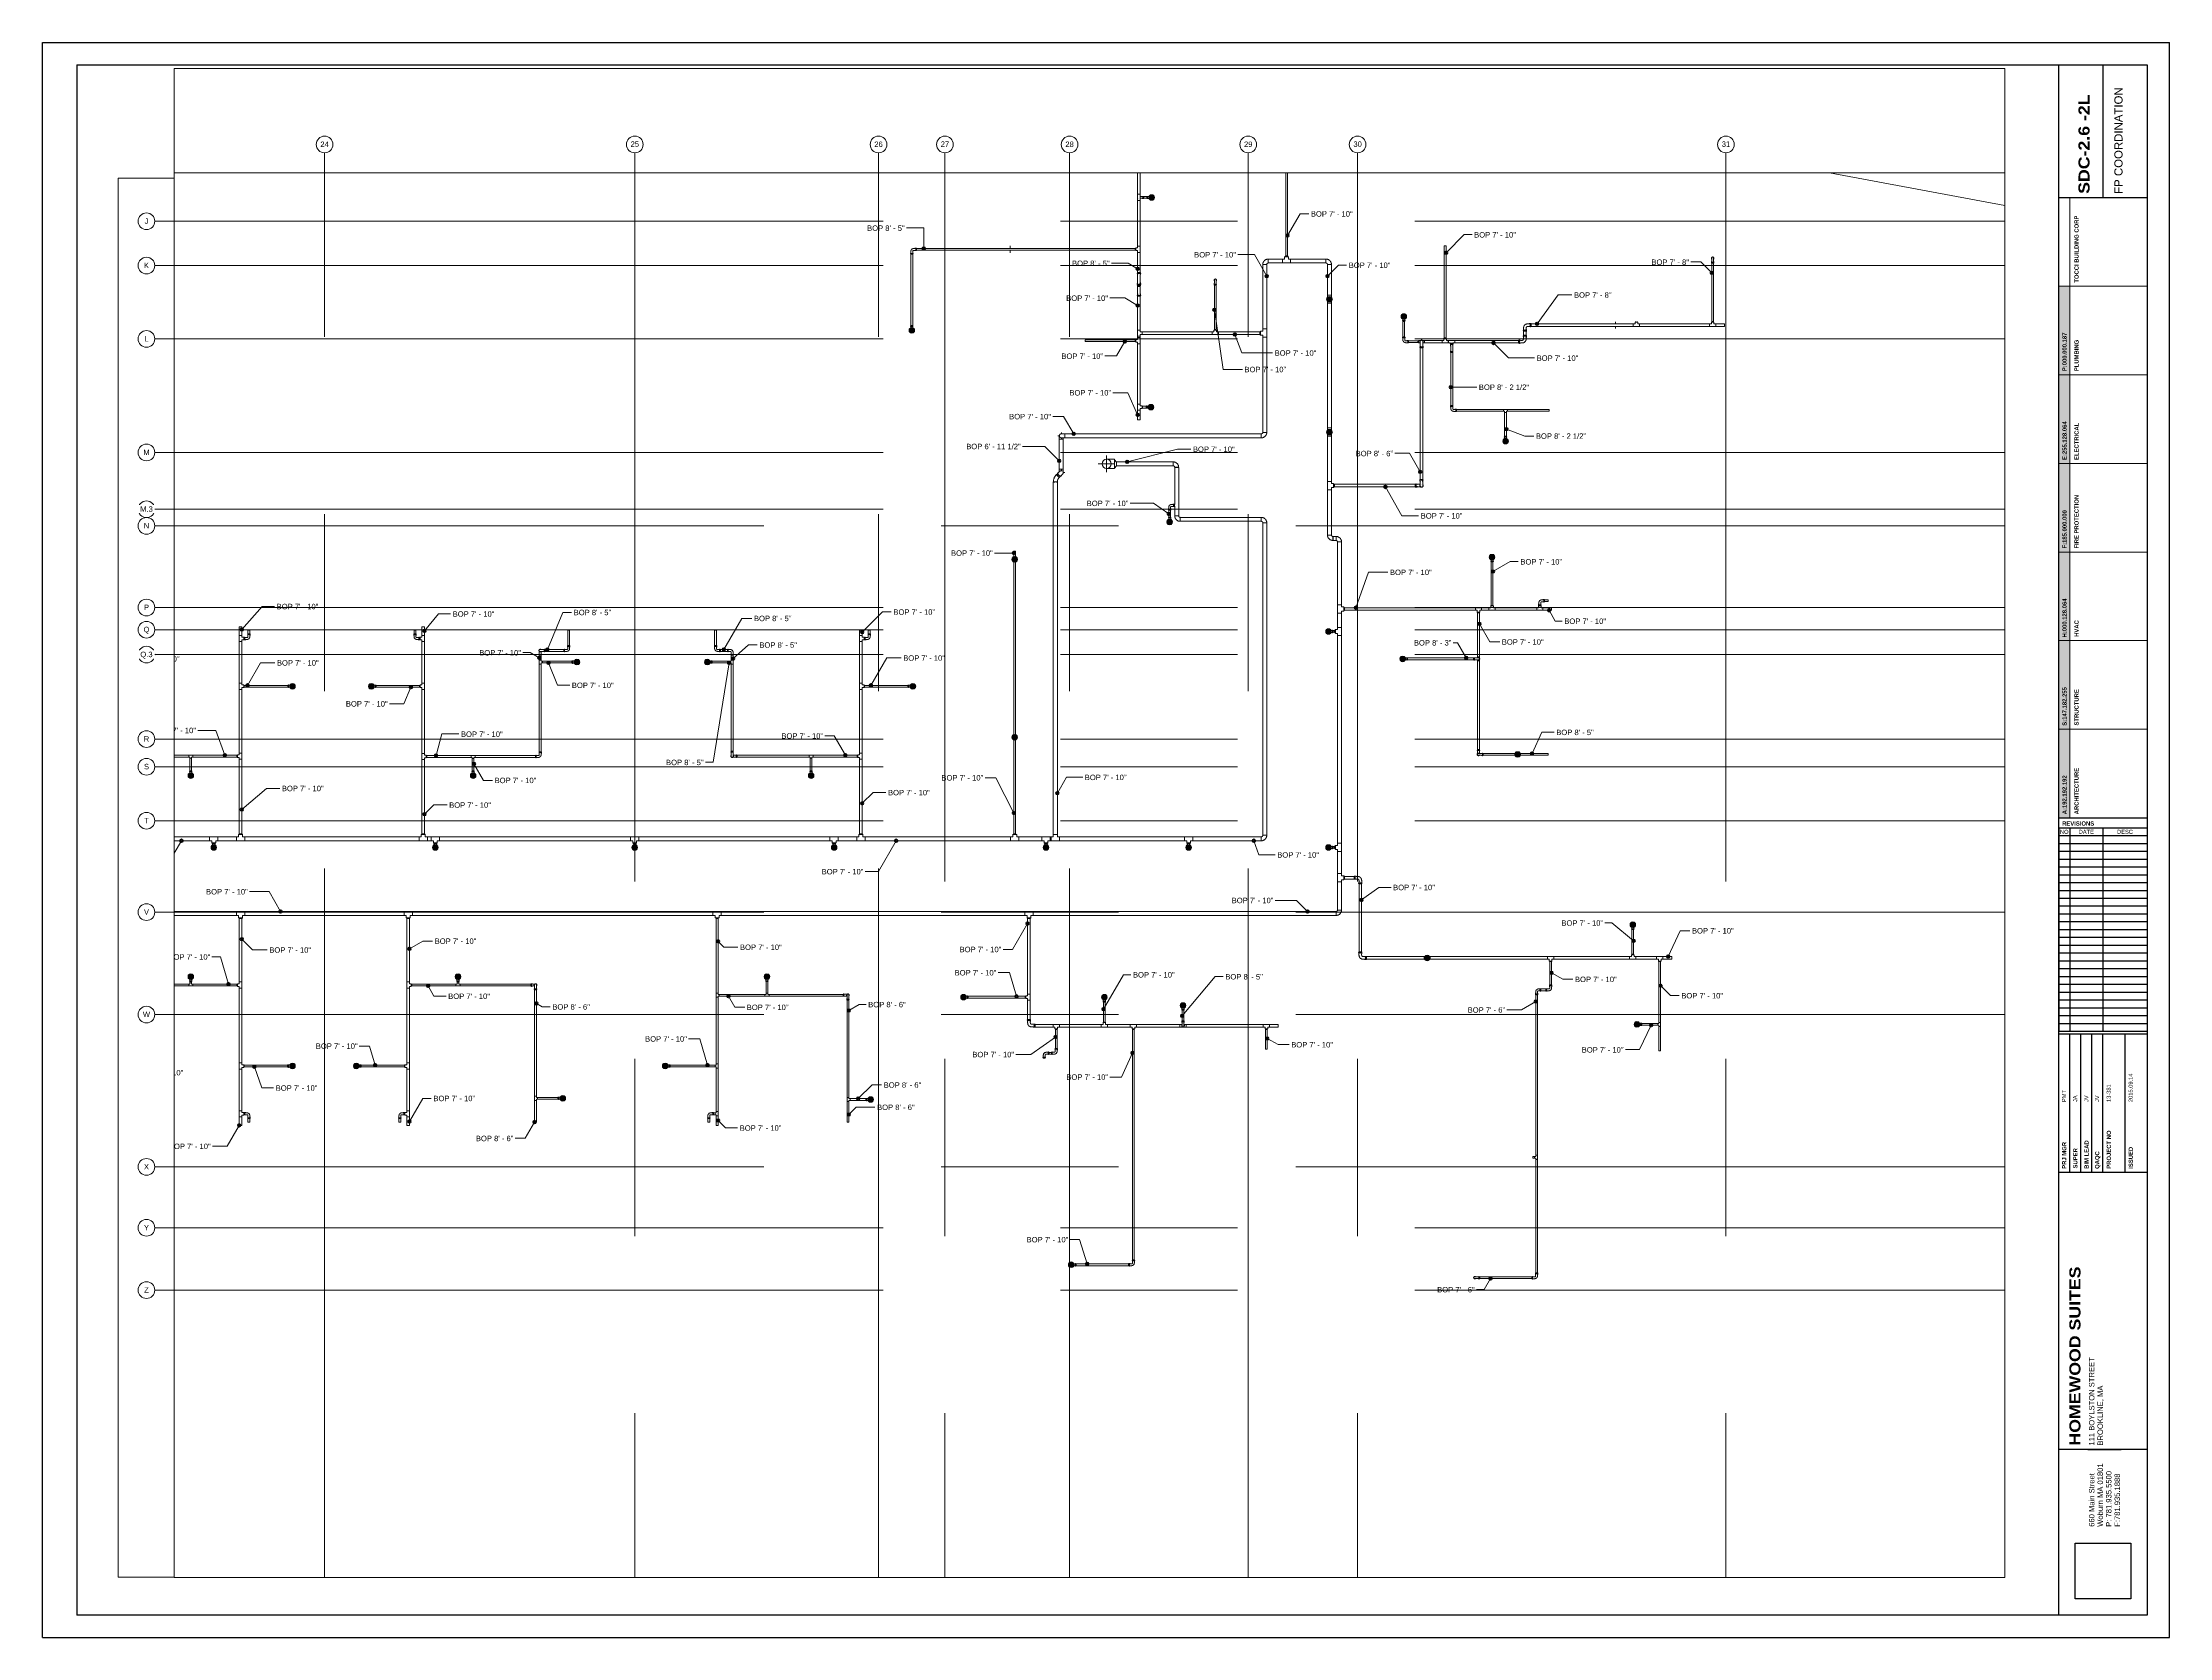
# Paper-space layout 'SDC - 0.0 - LL_B3' of a CAD drawing. Header units: inches. Extents: x -5.5 to 42.5, y -0.2 to 35.8.
# The model-space entities are those that its viewports show. They can reach past a viewport. Long polylines and large blocks are cut down to what shows.
import ezdxf

# ---------------------------------------------------------------- set-up
doc = ezdxf.new("R2010")
doc.units = ezdxf.units.IN
doc.header["$MEASUREMENT"] = 0
doc.linetypes.add('Grid Line', pattern=[0.875, 0.5, -0.125, 0.125, -0.125])
for name, color, linetype, lineweight in [('A-ANNO-NOTE', 250, 'Continuous', 9), ('G-ANNO-DIMS', 251, 'Continuous', 9), ('P-PIPE', 1, 'Continuous', 9), ('P-PIPE-CNTR', 1, 'Continuous', 9), ('S-GRID', 8, 'Continuous', 9), ('S-GRID-IDEN', 8, 'Continuous', 13)]:
    doc.layers.add(name, color=color, linetype=linetype, lineweight=lineweight)
doc.layers.add('A-DETL', color=250, linetype='Continuous', lineweight=5, plot=False)
doc.layers.add('VIEWPORT', color=7, linetype='Continuous', plot=False)
doc.layers.add('X - REF - ELEC', color=7, linetype='Continuous', true_color=0xff8040)
doc.styles.add('Arial', font='arial.ttf', dxfattribs={"height": 3.934132})
doc.styles.add('Arial Black', font='', dxfattribs={"height": 0.25})
doc.styles.add('Arial_1', font='arial.ttf', dxfattribs={"height": 5.901198})
doc.styles.add('Arial_2', font='arial.ttf', dxfattribs={"height": 0.092206})
doc.styles.add('Arial_B', font='arialbd.ttf', dxfattribs={"height": 0.095133})
doc.styles.get('Arial Black').set_extended_font_data('Arial Black')
picture_1 = doc.add_image_def('image1.jpg', size_in_pixel=(300, 300))

# ---------------------------------------------------------------- blocks, each defined once
blk = doc.blocks.new('Coordination Legend_36X48_2011 - Coordination Legend_36X48_2011-2112261-')
at = {"layer": 'A-ANNO-NOTE'}
for color, points in [(5, [(0, 10), (0, 12), (0.25, 12), (0.25, 10)]), (3, [(0, 4), (0, 6), (0.25, 6), (0.25, 4)]), (253, [(0, 2), (0.25, 2), (0.25, 0), (0, 0)])]:
    blk.add_hatch(color=color, dxfattribs=at).paths.add_polyline_path(points, flags=0)
at = {"layer": 'A-ANNO-NOTE', "true_color": 0xff8040, "transparency": 33554687}
blk.add_hatch(color=11, dxfattribs=at).paths.add_polyline_path([(0, 10), (0.25, 10), (0.25, 8), (0, 8)], flags=0)
at = {"layer": 'A-ANNO-NOTE', "true_color": 0xb90000}
blk.add_hatch(color=12, dxfattribs=at).paths.add_polyline_path([(0, 8), (0.25, 8), (0.25, 6), (0, 6)], flags=0)
at = {"layer": 'A-ANNO-NOTE', "true_color": 0x93b6ff}
blk.add_hatch(color=151, dxfattribs=at).paths.add_polyline_path([(0, 4), (0.25, 4), (0.25, 2), (0, 2)], flags=0)
at = {"layer": 'A-ANNO-NOTE'}
for p, q in [((0.25, 12), (0.25, 14)), ((0.25, 12), (0, 12)), ((0, 12), (0, 10)), ((0.25, 12), (2, 12)), ((0.25, 10), (0.25, 12)), ((0, 10), (0.25, 10)), ((0, 10), (0, 8)), ((0.25, 10), (0, 10)), ((0.25, 10), (2, 10)), ((0.25, 8), (0.25, 10)), ((0, 8), (0.25, 8)), ((0, 8), (0, 6)), ((0.25, 8), (0, 8)), ((0.25, 8), (2, 8)), ((0.25, 6), (0.25, 8)), ((0, 6), (0.25, 6)), ((0.25, 6), (0, 6)), ((0, 6), (0, 4)), ((0.25, 6), (2, 6)), ((0.25, 4), (0.25, 6)), ((0, 4), (0.25, 4)), ((0, 4), (0, 2)), ((0.25, 4), (0, 4)), ((0.25, 4), (2, 4)), ((0.25, 2), (0.25, 4)), ((0, 2), (0.25, 2)), ((0, 2), (0, 0)), ((0.25, 2), (0, 2)), ((0.25, 2), (2, 2)), ((0.25, 0), (0.25, 2)), ((0, 0), (0.25, 0))]:
    blk.add_line(p, q, dxfattribs=at)
at = {"layer": 'A-ANNO-NOTE', "char_height": 0.09513, "attachment_point": 1, "rotation": 90, "line_spacing_factor": 0.938532, "style": 'Arial_B'}
for s, insert, width in [('P:000.000.187', (0.085, 10.082), 1.008), ('E:255.128.064', (0.085, 8.078), 1.008), ('F:185.000.000', (0.085, 6.081), 1.00012), ('H:000.128.064', (0.085, 4.072), 1.017), ('S:147.182.255', (0.085, 2.079), 1.008), ('A:192.192.192', (0.085, 0.081), 1.01362)]:
    blk.add_mtext(s, dxfattribs=dict(at, insert=insert, width=width))
blk = doc.blocks.new('Elbow - Welded - Generic - Standard-1127339-SECOND LEVEL')
at = {"layer": 'P-PIPE'}
for p, q in [((-2.5, 1.2), (-2.5, 1.4)), ((-2.5, 1), (-2.5, 1.2)), ((-2.5, 0.7), (-2.5, 1)), ((-2.5, 0.4), (-2.5, 0.7)), ((-2.5, -0.4), (-2.5, 0.4)), ((-1.4, 2.5), (-1.2, 2.5)), ((-1.2, 2.5), (-1, 2.5)), ((-1, 2.5), (-0.7, 2.5)), ((-0.7, 2.5), (-0.4, 2.5)), ((-0.4, 2.5), (0.4, 2.5)), ((0.4, 2.5), (0.7, 2.5)), ((0.7, 2.5), (1, 2.5)), ((1, 2.5), (1.2, 2.5)), ((1.2, 2.5), (1.4, 2.5)), ((-2.5, -0.7), (-2.5, -0.4)), ((-2.5, -1), (-2.5, -0.7)), ((-2.5, -1.2), (-2.5, -1)), ((-2.5, -1.4), (-2.5, -1.2))]:
    blk.add_line(p, q, dxfattribs=at)
at = {"layer": 'P-PIPE', "flags": 128}
for points in [[(-2.5, -1.4), (-2.4, -1.4), (-2.2, -1.4), (-2, -1.4), (-1.9, -1.4), (-1.7, -1.4), (-1.6, -1.3), (-1.4, -1.3), (-1.3, -1.2), (-1.1, -1.2), (-1, -1.1), (-0.8, -1.1), (-0.7, -1), (-0.6, -0.9), (-0.4, -0.8), (-0.3, -0.7), (-0.2, -0.7), (0, -0.6), (0.1, -0.5), (0.2, -0.3), (0.3, -0.2), (0.4, -0.1), (0.5, 0), (0.6, 0.1), (0.7, 0.3), (0.8, 0.4), (0.9, 0.5), (1, 0.7), (1, 0.8), (1.1, 0.9), (1.2, 1.1), (1.2, 1.2), (1.3, 1.4), (1.3, 1.5), (1.3, 1.7), (1.4, 1.8), (1.4, 2), (1.4, 2.2), (1.4, 2.3), (1.4, 2.5), (1.4, 2.5)], [(-1.4, 2.5), (-1.4, 2.5), (-1.4, 2.4), (-1.4, 2.4), (-1.5, 2.3), (-1.5, 2.3), (-1.5, 2.3), (-1.5, 2.2), (-1.5, 2.2), (-1.5, 2.1), (-1.5, 2.1), (-1.5, 2.1), (-1.6, 2), (-1.6, 2), (-1.6, 1.9), (-1.6, 1.9), (-1.7, 1.9), (-1.7, 1.8), (-1.7, 1.8), (-1.7, 1.8), (-1.8, 1.7), (-1.8, 1.7), (-1.8, 1.7), (-1.9, 1.7), (-1.9, 1.6), (-1.9, 1.6), (-2, 1.6), (-2, 1.6), (-2, 1.5), (-2.1, 1.5), (-2.1, 1.5), (-2.2, 1.5), (-2.2, 1.5), (-2.3, 1.5), (-2.3, 1.5), (-2.3, 1.5), (-2.4, 1.4), (-2.4, 1.4), (-2.5, 1.4), (-2.5, 1.4), (-2.5, 1.4)]]:
    blk.add_lwpolyline(points, dxfattribs=at)
blk = doc.blocks.new('Victaulic-VicPress316-Elbow 90-45deg Style P568_P571 - Standard-523083-SECOND LEVEL')
at = {"layer": 'P-PIPE'}
for p, q in [((-3178.4, 1232.4), (-3178.4, 1232)), ((-3177.6, 1232), (-3178.4, 1232)), ((-3178.4, 1231.7), (-3178.4, 1231.3)), ((-3177.6, 1231.7), (-3178.4, 1231.7)), ((-3178.4, 1231.3), (-3177.6, 1231.3)), ((-3178.3, 1233.5), (-3178.3, 1232.6)), ((-3176.9, 1232), (-3177.6, 1232)), ((-3176.9, 1231.7), (-3177.6, 1231.7)), ((-3177.6, 1231.3), (-3176.9, 1231.3)), ((-3177, 1232.6), (-3177, 1233.5)), ((-3176.9, 1232), (-3176.9, 1232.4)), ((-3176.9, 1231.3), (-3176.9, 1231.7))]:
    blk.add_line(p, q, dxfattribs=at)
at = {"layer": 'P-PIPE', "flags": 128}
for points in [[(-3177.6, 1235.8), (-3177.7, 1235.8), (-3177.7, 1235.8), (-3177.7, 1235.8), (-3177.8, 1235.8), (-3177.8, 1235.7), (-3177.8, 1235.7), (-3177.9, 1235.7), (-3177.9, 1235.7), (-3177.9, 1235.7), (-3178, 1235.7), (-3178, 1235.7), (-3178, 1235.7), (-3178.1, 1235.6), (-3178.1, 1235.6), (-3178.1, 1235.6), (-3178.2, 1235.6), (-3178.2, 1235.6), (-3178.2, 1235.5), (-3178.3, 1235.5), (-3178.3, 1235.5), (-3178.3, 1235.5), (-3178.3, 1235.4), (-3178.4, 1235.4), (-3178.4, 1235.4), (-3178.4, 1235.3), (-3178.4, 1235.3), (-3178.4, 1235.3), (-3178.4, 1235.3), (-3178.5, 1235.2), (-3178.5, 1235.2), (-3178.5, 1235.2), (-3178.5, 1235.1), (-3178.5, 1235.1), (-3178.5, 1235), (-3178.5, 1235), (-3178.5, 1235), (-3178.5, 1234.9), (-3178.5, 1234.9), (-3178.5, 1234.9), (-3178.5, 1234.8), (-3178.5, 1234.8), (-3178.5, 1234.8), (-3178.5, 1234.7), (-3178.5, 1234.7), (-3178.5, 1234.6), (-3178.5, 1234.6), (-3178.5, 1234.6), (-3178.5, 1234.5), (-3178.5, 1234.5), (-3178.5, 1234.5), (-3178.4, 1234.4), (-3178.4, 1234.4), (-3178.4, 1234.4), (-3178.4, 1234.3), (-3178.4, 1234.3), (-3178.3, 1234.3), (-3178.3, 1234.3), (-3178.3, 1234.2)], [(-3178.4, 1231.7), (-3178.4, 1231.7), (-3178.4, 1231.7), (-3178.4, 1231.7), (-3178.4, 1231.7), (-3178.4, 1231.7), (-3178.4, 1231.7), (-3178.4, 1231.7), (-3178.4, 1231.7), (-3178.4, 1231.7), (-3178.4, 1231.7), (-3178.5, 1231.7), (-3178.5, 1231.7), (-3178.5, 1231.7), (-3178.5, 1231.7), (-3178.5, 1231.7), (-3178.5, 1231.7), (-3178.5, 1231.7), (-3178.5, 1231.7), (-3178.5, 1231.7), (-3178.5, 1231.7), (-3178.5, 1231.7), (-3178.5, 1231.7), (-3178.5, 1231.7), (-3178.5, 1231.7), (-3178.5, 1231.7), (-3178.5, 1231.7), (-3178.5, 1231.8), (-3178.5, 1231.8), (-3178.5, 1231.8), (-3178.5, 1231.8), (-3178.5, 1231.8), (-3178.5, 1231.8), (-3178.5, 1231.8), (-3178.5, 1231.8), (-3178.5, 1231.8), (-3178.5, 1231.8), (-3178.5, 1231.8), (-3178.5, 1231.8), (-3178.5, 1231.8), (-3178.5, 1231.8), (-3178.5, 1231.8), (-3178.5, 1231.8), (-3178.5, 1231.8), (-3178.5, 1231.8), (-3178.5, 1231.9), (-3178.5, 1231.9), (-3178.5, 1231.9), (-3178.5, 1231.9), (-3178.5, 1231.9), (-3178.5, 1231.9), (-3178.5, 1231.9), (-3178.5, 1231.9), (-3178.5, 1231.9), (-3178.5, 1231.9), (-3178.5, 1231.9), (-3178.5, 1231.9), (-3178.5, 1231.9), (-3178.5, 1231.9), (-3178.5, 1231.9), (-3178.5, 1231.9), (-3178.5, 1231.9), (-3178.5, 1231.9), (-3178.5, 1231.9), (-3178.5, 1231.9), (-3178.5, 1231.9), (-3178.5, 1231.9), (-3178.5, 1231.9), (-3178.5, 1232), (-3178.4, 1232), (-3178.4, 1232), (-3178.4, 1232), (-3178.4, 1232), (-3178.4, 1232), (-3178.4, 1232), (-3178.4, 1232), (-3178.4, 1232), (-3178.4, 1232), (-3178.4, 1232), (-3178.4, 1232)], [(-3177.6, 1235.6), (-3177.7, 1235.6), (-3177.7, 1235.6), (-3177.7, 1235.6), (-3177.7, 1235.6), (-3177.8, 1235.6), (-3177.8, 1235.6), (-3177.8, 1235.6), (-3177.9, 1235.6), (-3177.9, 1235.6), (-3177.9, 1235.6), (-3178, 1235.5), (-3178, 1235.5), (-3178, 1235.5), (-3178, 1235.5), (-3178.1, 1235.5), (-3178.1, 1235.5), (-3178.1, 1235.5), (-3178.1, 1235.4), (-3178.2, 1235.4), (-3178.2, 1235.4), (-3178.2, 1235.4), (-3178.2, 1235.3), (-3178.2, 1235.3), (-3178.3, 1235.3), (-3178.3, 1235.3), (-3178.3, 1235.2), (-3178.3, 1235.2), (-3178.3, 1235.2), (-3178.3, 1235.2), (-3178.3, 1235.1), (-3178.4, 1235.1), (-3178.4, 1235.1), (-3178.4, 1235), (-3178.4, 1235), (-3178.4, 1235), (-3178.4, 1235), (-3178.4, 1234.9), (-3178.4, 1234.9), (-3178.4, 1234.9), (-3178.4, 1234.8), (-3178.4, 1234.8), (-3178.4, 1234.8), (-3178.4, 1234.7), (-3178.4, 1234.7), (-3178.4, 1234.7), (-3178.4, 1234.7), (-3178.4, 1234.6), (-3178.3, 1234.6), (-3178.3, 1234.6), (-3178.3, 1234.5), (-3178.3, 1234.5), (-3178.3, 1234.5), (-3178.3, 1234.5)], [(-3178.4, 1232.4), (-3178.4, 1232.4), (-3178.4, 1232.4), (-3178.4, 1232.4), (-3178.4, 1232.5), (-3178.4, 1232.5), (-3178.4, 1232.5), (-3178.4, 1232.5), (-3178.4, 1232.5), (-3178.4, 1232.5), (-3178.4, 1232.5), (-3178.4, 1232.5), (-3178.4, 1232.5), (-3178.4, 1232.6), (-3178.4, 1232.6), (-3178.3, 1232.6), (-3178.3, 1232.6), (-3178.3, 1232.6), (-3178.3, 1232.6), (-3178.3, 1232.6), (-3178.3, 1232.6), (-3178.3, 1232.6), (-3178.3, 1232.6), (-3178.3, 1232.6), (-3178.3, 1232.6)], [(-3177.6, 1232), (-3177.7, 1232), (-3177.7, 1232), (-3177.7, 1232), (-3177.7, 1232), (-3177.8, 1232), (-3177.8, 1232), (-3177.8, 1232), (-3177.9, 1232), (-3177.9, 1232), (-3177.9, 1232), (-3178, 1232), (-3178, 1232), (-3178, 1232), (-3178, 1232), (-3178.1, 1232), (-3178.1, 1232), (-3178.1, 1232), (-3178.1, 1232), (-3178.2, 1232), (-3178.2, 1232), (-3178.2, 1232), (-3178.2, 1232), (-3178.2, 1232), (-3178.3, 1232), (-3178.3, 1232), (-3178.3, 1232), (-3178.3, 1232), (-3178.3, 1232), (-3178.3, 1232), (-3178.3, 1232), (-3178.4, 1232), (-3178.4, 1232), (-3178.4, 1232), (-3178.4, 1232), (-3178.4, 1232), (-3178.4, 1232), (-3178.4, 1232), (-3178.4, 1232), (-3178.4, 1232), (-3178.4, 1232)], [(-3178.4, 1232), (-3178.4, 1232), (-3178.4, 1232), (-3178.4, 1232), (-3178.4, 1232), (-3178.4, 1232), (-3178.4, 1232), (-3178.4, 1232), (-3178.4, 1232)], [(-3178.4, 1231.7), (-3178.4, 1231.7), (-3178.4, 1231.7), (-3178.4, 1231.7), (-3178.4, 1231.7), (-3178.4, 1231.7), (-3178.4, 1231.7), (-3178.4, 1231.7), (-3178.4, 1231.7), (-3178.4, 1231.7)], [(-3178.4, 1231.7), (-3178.4, 1231.7), (-3178.4, 1231.7), (-3178.4, 1231.7), (-3178.4, 1231.7), (-3178.4, 1231.7), (-3178.4, 1231.7), (-3178.4, 1231.7), (-3178.4, 1231.7), (-3178.3, 1231.7), (-3178.3, 1231.7), (-3178.3, 1231.7), (-3178.3, 1231.7), (-3178.3, 1231.7), (-3178.3, 1231.7), (-3178.3, 1231.7), (-3178.2, 1231.7), (-3178.2, 1231.7), (-3178.2, 1231.7), (-3178.2, 1231.7), (-3178.2, 1231.7), (-3178.1, 1231.7), (-3178.1, 1231.7), (-3178.1, 1231.7), (-3178.1, 1231.7), (-3178, 1231.7), (-3178, 1231.7), (-3178, 1231.7), (-3178, 1231.7), (-3177.9, 1231.7), (-3177.9, 1231.7), (-3177.9, 1231.7), (-3177.8, 1231.7), (-3177.8, 1231.7), (-3177.8, 1231.7), (-3177.8, 1231.7), (-3177.7, 1231.7), (-3177.7, 1231.7), (-3177.7, 1231.7), (-3177.6, 1231.7), (-3177.6, 1231.7)], [(-3178.3, 1234.9), (-3178.3, 1234.9), (-3178.3, 1234.9), (-3178.3, 1234.8), (-3178.3, 1234.8), (-3178.3, 1234.8), (-3178.3, 1234.8), (-3178.3, 1234.8), (-3178.3, 1234.8), (-3178.3, 1234.8), (-3178.3, 1234.7), (-3178.3, 1234.7), (-3178.3, 1234.7), (-3178.3, 1234.7), (-3178.3, 1234.6), (-3178.3, 1234.6), (-3178.3, 1234.6), (-3178.3, 1234.5), (-3178.3, 1234.5), (-3178.3, 1234.5), (-3178.3, 1234.4), (-3178.3, 1234.4), (-3178.3, 1234.3), (-3178.3, 1234.3), (-3178.3, 1234.3), (-3178.3, 1234.2), (-3178.3, 1234.2), (-3178.3, 1234.1), (-3178.3, 1234.1), (-3178.3, 1234), (-3178.3, 1234), (-3178.3, 1233.9), (-3178.3, 1233.9), (-3178.3, 1233.8), (-3178.3, 1233.8), (-3178.3, 1233.7), (-3178.3, 1233.6), (-3178.3, 1233.6), (-3178.3, 1233.5), (-3178.3, 1233.5), (-3178.3, 1233.5)], [(-3177, 1234.2), (-3176.9, 1234.2), (-3176.9, 1234.3), (-3176.9, 1234.3), (-3176.9, 1234.3), (-3176.9, 1234.4), (-3176.8, 1234.4), (-3176.8, 1234.4), (-3176.8, 1234.5), (-3176.8, 1234.5), (-3176.8, 1234.5), (-3176.8, 1234.6), (-3176.8, 1234.6), (-3176.7, 1234.6), (-3176.7, 1234.7), (-3176.7, 1234.7), (-3176.7, 1234.7), (-3176.7, 1234.8), (-3176.7, 1234.8), (-3176.7, 1234.8), (-3176.7, 1234.9), (-3176.7, 1234.9), (-3176.7, 1235), (-3176.7, 1235), (-3176.7, 1235), (-3176.7, 1235.1), (-3176.7, 1235.1), (-3176.8, 1235.1), (-3176.8, 1235.2), (-3176.8, 1235.2), (-3176.8, 1235.2), (-3176.8, 1235.3), (-3176.8, 1235.3), (-3176.8, 1235.3), (-3176.9, 1235.4), (-3176.9, 1235.4), (-3176.9, 1235.4), (-3176.9, 1235.4), (-3177, 1235.5), (-3177, 1235.5), (-3177, 1235.5), (-3177, 1235.6), (-3177.1, 1235.6), (-3177.1, 1235.6), (-3177.1, 1235.6), (-3177.2, 1235.6), (-3177.2, 1235.7), (-3177.2, 1235.7), (-3177.3, 1235.7), (-3177.3, 1235.7), (-3177.3, 1235.7), (-3177.4, 1235.7), (-3177.4, 1235.7), (-3177.4, 1235.7), (-3177.5, 1235.8), (-3177.5, 1235.8), (-3177.5, 1235.8), (-3177.6, 1235.8), (-3177.6, 1235.8), (-3177.6, 1235.8)], [(-3177, 1234.5), (-3176.9, 1234.5), (-3176.9, 1234.5), (-3176.9, 1234.5), (-3176.9, 1234.6), (-3176.9, 1234.6), (-3176.9, 1234.6), (-3176.9, 1234.7), (-3176.9, 1234.7), (-3176.9, 1234.7), (-3176.9, 1234.8), (-3176.9, 1234.8), (-3176.9, 1234.8), (-3176.9, 1234.8), (-3176.9, 1234.9), (-3176.9, 1234.9), (-3176.9, 1234.9), (-3176.9, 1235), (-3176.9, 1235), (-3176.9, 1235), (-3176.9, 1235.1), (-3176.9, 1235.1), (-3176.9, 1235.1), (-3176.9, 1235.1), (-3176.9, 1235.2), (-3176.9, 1235.2), (-3177, 1235.2), (-3177, 1235.3), (-3177, 1235.3), (-3177, 1235.3), (-3177, 1235.3), (-3177, 1235.4), (-3177.1, 1235.4), (-3177.1, 1235.4), (-3177.1, 1235.4), (-3177.1, 1235.4), (-3177.2, 1235.5), (-3177.2, 1235.5), (-3177.2, 1235.5), (-3177.2, 1235.5), (-3177.3, 1235.5), (-3177.3, 1235.5), (-3177.3, 1235.6), (-3177.3, 1235.6), (-3177.4, 1235.6), (-3177.4, 1235.6), (-3177.4, 1235.6), (-3177.5, 1235.6), (-3177.5, 1235.6), (-3177.5, 1235.6), (-3177.5, 1235.6), (-3177.6, 1235.6), (-3177.6, 1235.6), (-3177.6, 1235.6)], [(-3176.9, 1232), (-3176.9, 1232), (-3176.9, 1232), (-3176.9, 1232), (-3176.9, 1232), (-3176.9, 1232), (-3176.9, 1232), (-3176.9, 1232), (-3176.9, 1232), (-3176.9, 1232), (-3176.9, 1232), (-3176.9, 1232), (-3176.9, 1232), (-3177, 1232), (-3177, 1232), (-3177, 1232), (-3177, 1232), (-3177, 1232), (-3177, 1232), (-3177.1, 1232), (-3177.1, 1232), (-3177.1, 1232), (-3177.1, 1232), (-3177.2, 1232), (-3177.2, 1232), (-3177.2, 1232), (-3177.2, 1232), (-3177.3, 1232), (-3177.3, 1232), (-3177.3, 1232), (-3177.3, 1232), (-3177.4, 1232), (-3177.4, 1232), (-3177.4, 1232), (-3177.5, 1232), (-3177.5, 1232), (-3177.5, 1232), (-3177.6, 1232), (-3177.6, 1232), (-3177.6, 1232), (-3177.6, 1232)], [(-3177.6, 1231.7), (-3177.6, 1231.7), (-3177.6, 1231.7), (-3177.5, 1231.7), (-3177.5, 1231.7), (-3177.5, 1231.7), (-3177.4, 1231.7), (-3177.4, 1231.7), (-3177.4, 1231.7), (-3177.4, 1231.7), (-3177.3, 1231.7), (-3177.3, 1231.7), (-3177.3, 1231.7), (-3177.2, 1231.7), (-3177.2, 1231.7), (-3177.2, 1231.7), (-3177.2, 1231.7), (-3177.1, 1231.7), (-3177.1, 1231.7), (-3177.1, 1231.7), (-3177.1, 1231.7), (-3177.1, 1231.7), (-3177, 1231.7), (-3177, 1231.7), (-3177, 1231.7), (-3177, 1231.7), (-3177, 1231.7), (-3176.9, 1231.7), (-3176.9, 1231.7), (-3176.9, 1231.7), (-3176.9, 1231.7), (-3176.9, 1231.7), (-3176.9, 1231.7), (-3176.9, 1231.7), (-3176.9, 1231.7), (-3176.9, 1231.7), (-3176.9, 1231.7), (-3176.9, 1231.7), (-3176.9, 1231.7), (-3176.9, 1231.7), (-3176.9, 1231.7)], [(-3177, 1233.5), (-3177, 1233.5), (-3177, 1233.6), (-3177, 1233.6), (-3177, 1233.7), (-3177, 1233.7), (-3177, 1233.8), (-3177, 1233.8), (-3177, 1233.9), (-3177, 1234), (-3177, 1234), (-3177, 1234.1), (-3177, 1234.1), (-3177, 1234.2), (-3177, 1234.2), (-3177, 1234.2), (-3177, 1234.3), (-3177, 1234.3), (-3177, 1234.4), (-3177, 1234.4), (-3177, 1234.5), (-3177, 1234.5), (-3177, 1234.5), (-3177, 1234.6), (-3177, 1234.6), (-3177, 1234.6), (-3177, 1234.7), (-3177, 1234.7), (-3177, 1234.7), (-3177, 1234.7), (-3177, 1234.8), (-3177, 1234.8), (-3177, 1234.8), (-3177, 1234.8), (-3177, 1234.8), (-3177, 1234.8), (-3177, 1234.8), (-3177, 1234.8), (-3177, 1234.9), (-3177, 1234.9), (-3177, 1234.9)], [(-3177, 1232.6), (-3177, 1232.6), (-3177, 1232.6), (-3176.9, 1232.6), (-3176.9, 1232.6), (-3176.9, 1232.6), (-3176.9, 1232.6), (-3176.9, 1232.6), (-3176.9, 1232.6), (-3176.9, 1232.6), (-3176.9, 1232.6), (-3176.9, 1232.5), (-3176.9, 1232.5), (-3176.9, 1232.5), (-3176.9, 1232.5), (-3176.9, 1232.5), (-3176.9, 1232.5), (-3176.9, 1232.5), (-3176.9, 1232.5), (-3176.9, 1232.5), (-3176.9, 1232.5), (-3176.9, 1232.4), (-3176.9, 1232.4), (-3176.9, 1232.4), (-3176.9, 1232.4)], [(-3176.9, 1232), (-3176.9, 1232), (-3176.8, 1232), (-3176.8, 1232), (-3176.8, 1232), (-3176.8, 1232), (-3176.8, 1232), (-3176.8, 1232), (-3176.8, 1232), (-3176.8, 1232), (-3176.8, 1232), (-3176.8, 1232), (-3176.8, 1231.9), (-3176.8, 1231.9), (-3176.8, 1231.9), (-3176.8, 1231.9), (-3176.8, 1231.9), (-3176.8, 1231.9), (-3176.8, 1231.9), (-3176.8, 1231.9), (-3176.8, 1231.9), (-3176.8, 1231.9), (-3176.7, 1231.9), (-3176.7, 1231.9), (-3176.7, 1231.9), (-3176.7, 1231.9), (-3176.7, 1231.9), (-3176.7, 1231.9), (-3176.7, 1231.9), (-3176.7, 1231.9), (-3176.7, 1231.9), (-3176.7, 1231.9), (-3176.7, 1231.9), (-3176.7, 1231.9), (-3176.7, 1231.8), (-3176.7, 1231.8), (-3176.7, 1231.8), (-3176.7, 1231.8), (-3176.7, 1231.8), (-3176.7, 1231.8), (-3176.7, 1231.8), (-3176.7, 1231.8), (-3176.7, 1231.8), (-3176.7, 1231.8), (-3176.7, 1231.8), (-3176.7, 1231.8), (-3176.7, 1231.8), (-3176.7, 1231.8), (-3176.7, 1231.8), (-3176.7, 1231.8), (-3176.7, 1231.8), (-3176.7, 1231.8), (-3176.7, 1231.7), (-3176.7, 1231.7), (-3176.7, 1231.7), (-3176.7, 1231.7), (-3176.7, 1231.7), (-3176.7, 1231.7), (-3176.8, 1231.7), (-3176.8, 1231.7), (-3176.8, 1231.7), (-3176.8, 1231.7), (-3176.8, 1231.7), (-3176.8, 1231.7), (-3176.8, 1231.7), (-3176.8, 1231.7), (-3176.8, 1231.7), (-3176.8, 1231.7), (-3176.8, 1231.7), (-3176.8, 1231.7), (-3176.8, 1231.7), (-3176.8, 1231.7), (-3176.8, 1231.7), (-3176.8, 1231.7), (-3176.8, 1231.7), (-3176.8, 1231.7), (-3176.8, 1231.7), (-3176.8, 1231.7), (-3176.9, 1231.7), (-3176.9, 1231.7)], [(-3176.9, 1232), (-3176.9, 1232), (-3176.9, 1232), (-3176.9, 1232), (-3176.9, 1232), (-3176.9, 1232), (-3176.9, 1232), (-3176.9, 1232), (-3176.9, 1232), (-3176.9, 1232)], [(-3176.9, 1231.7), (-3176.9, 1231.7), (-3176.9, 1231.7), (-3176.9, 1231.7), (-3176.9, 1231.7), (-3176.9, 1231.7), (-3176.9, 1231.7), (-3176.9, 1231.7), (-3176.9, 1231.7)]]:
    blk.add_lwpolyline(points, dxfattribs=at)
blk = doc.blocks.new('Victaulic-VicPress316-Elbow 90-45deg Style P568_P571 - Standard-V1-SECOND LEVEL')
at = {"layer": 'P-PIPE'}
for p, q in [((-3.2, 0.8), (-3.5, 0.8)), ((-3.5, 0.8), (-3.5, -0.8)), ((-3.2, -0.8), (-3.2, 0.8)), ((-2.4, 0.8), (-2.9, 0.8)), ((-2.9, -0.8), (-2.9, 0.8)), ((-1.4, 0.7), (-2.3, 0.7)), ((-0.8, 3.5), (-0.8, 3.2)), ((0.8, 3.5), (-0.8, 3.5)), ((-0.8, 3.2), (0.8, 3.2)), ((-0.8, 2.9), (-0.8, 2.4)), ((-0.8, 2.9), (0.8, 2.9)), ((-0.7, 2.3), (-0.7, 1.4)), ((0.7, 1.4), (0.7, 2.3)), ((0.8, 3.2), (0.8, 3.5)), ((0.8, 2.4), (0.8, 2.9)), ((-3.5, -0.8), (-3.2, -0.8)), ((-2.9, -0.8), (-2.4, -0.8)), ((-2.3, -0.7), (-1.4, -0.7))]:
    blk.add_line(p, q, dxfattribs=at)
at = {"layer": 'P-PIPE', "flags": 128}
for points in [[(-3.2, 0.8), (-3.2, 0.8), (-3.2, 0.8), (-3.2, 0.8), (-3.2, 0.8), (-3.2, 0.8), (-3.2, 0.8), (-3.2, 0.8), (-3.2, 0.8), (-3.2, 0.8), (-3.2, 0.8), (-3.2, 0.8), (-3.2, 0.8), (-3.2, 0.8), (-3.2, 0.8), (-3.2, 0.8), (-3.2, 0.9), (-3.1, 0.9), (-3.1, 0.9), (-3.1, 0.9), (-3.1, 0.9), (-3.1, 0.9), (-3.1, 0.9), (-3.1, 0.9), (-3.1, 0.9), (-3.1, 0.9), (-3.1, 0.9), (-3.1, 0.9), (-3.1, 0.9), (-3.1, 0.9), (-3.1, 0.9), (-3.1, 0.9), (-3.1, 0.9), (-3.1, 0.9), (-3.1, 0.9), (-3.1, 0.9), (-3.1, 0.9), (-3, 0.9), (-3, 0.9), (-3, 0.9), (-3, 0.9), (-3, 0.9), (-3, 0.9), (-3, 0.9), (-3, 0.9), (-3, 0.9), (-3, 0.9), (-3, 0.9), (-3, 0.9), (-3, 0.9), (-3, 0.9), (-3, 0.9), (-3, 0.9), (-3, 0.9), (-3, 0.9), (-3, 0.9), (-2.9, 0.9), (-2.9, 0.9), (-2.9, 0.9), (-2.9, 0.9), (-2.9, 0.9), (-2.9, 0.9), (-2.9, 0.9), (-2.9, 0.9), (-2.9, 0.8), (-2.9, 0.8), (-2.9, 0.8), (-2.9, 0.8), (-2.9, 0.8), (-2.9, 0.8), (-2.9, 0.8), (-2.9, 0.8), (-2.9, 0.8), (-2.9, 0.8), (-2.9, 0.8), (-2.9, 0.8), (-2.9, 0.8), (-2.9, 0.8), (-2.9, 0.8), (-2.9, 0.8)], [(-3.2, 0.8), (-3.2, 0.8), (-3.2, 0.8), (-3.2, 0.8), (-3.2, 0.8), (-3.2, 0.8), (-3.2, 0.7), (-3.2, 0.7), (-3.2, 0.7), (-3.2, 0.7), (-3.2, 0.7), (-3.2, 0.7), (-3.2, 0.7), (-3.2, 0.7), (-3.2, 0.6), (-3.2, 0.6), (-3.2, 0.6), (-3.2, 0.6), (-3.2, 0.6), (-3.2, 0.6), (-3.2, 0.5), (-3.2, 0.5), (-3.2, 0.5), (-3.2, 0.5), (-3.2, 0.4), (-3.2, 0.4), (-3.2, 0.4), (-3.2, 0.4), (-3.2, 0.3), (-3.2, 0.3), (-3.2, 0.3), (-3.2, 0.2), (-3.2, 0.2), (-3.2, 0.2), (-3.2, 0.2), (-3.2, 0.1), (-3.2, 0.1), (-3.2, 0.1), (-3.2, 0), (-3.2, 0), (-3.2, 0), (-3.2, -0.1), (-3.2, -0.1), (-3.2, -0.1), (-3.2, -0.1), (-3.2, -0.2), (-3.2, -0.2), (-3.2, -0.2), (-3.2, -0.3), (-3.2, -0.3), (-3.2, -0.3), (-3.2, -0.3), (-3.2, -0.4), (-3.2, -0.4), (-3.2, -0.4), (-3.2, -0.5), (-3.2, -0.5), (-3.2, -0.5), (-3.2, -0.5), (-3.2, -0.5), (-3.2, -0.6), (-3.2, -0.6), (-3.2, -0.6), (-3.2, -0.6), (-3.2, -0.6), (-3.2, -0.7), (-3.2, -0.7), (-3.2, -0.7), (-3.2, -0.7), (-3.2, -0.7), (-3.2, -0.7), (-3.2, -0.7), (-3.2, -0.7), (-3.2, -0.7), (-3.2, -0.8), (-3.2, -0.8), (-3.2, -0.8), (-3.2, -0.8), (-3.2, -0.8), (-3.2, -0.8)], [(-3.2, 0.7), (-3.2, 0.7), (-3.2, 0.7), (-3.2, 0.7), (-3.2, 0.8), (-3.2, 0.8), (-3.2, 0.8), (-3.2, 0.8), (-3.2, 0.8), (-3.2, 0.8)], [(-2.9, -0.8), (-2.9, -0.8), (-2.9, -0.8), (-2.9, -0.8), (-2.9, -0.8), (-2.9, -0.8), (-2.9, -0.7), (-2.9, -0.7), (-2.9, -0.7), (-2.9, -0.7), (-2.9, -0.7), (-2.9, -0.7), (-2.9, -0.7), (-2.9, -0.7), (-2.9, -0.6), (-2.9, -0.6), (-2.9, -0.6), (-2.9, -0.6), (-2.9, -0.6), (-2.9, -0.6), (-2.9, -0.5), (-2.9, -0.5), (-2.9, -0.5), (-2.9, -0.5), (-2.9, -0.4), (-2.9, -0.4), (-2.9, -0.4), (-2.9, -0.4), (-2.9, -0.3), (-2.9, -0.3), (-2.9, -0.3), (-2.9, -0.2), (-2.9, -0.2), (-2.9, -0.2), (-2.9, -0.2), (-2.9, -0.1), (-2.9, -0.1), (-2.9, -0.1), (-2.9, 0), (-2.9, 0), (-2.9, 0), (-2.9, 0.1), (-2.9, 0.1), (-2.9, 0.1), (-2.9, 0.1), (-2.9, 0.2), (-2.9, 0.2), (-2.9, 0.2), (-2.9, 0.3), (-2.9, 0.3), (-2.9, 0.3), (-2.9, 0.3), (-2.9, 0.4), (-2.9, 0.4), (-2.9, 0.4), (-2.9, 0.5), (-2.9, 0.5), (-2.9, 0.5), (-2.9, 0.5), (-2.9, 0.5), (-2.9, 0.6), (-2.9, 0.6), (-2.9, 0.6), (-2.9, 0.6), (-2.9, 0.6), (-2.9, 0.7), (-2.9, 0.7), (-2.9, 0.7), (-2.9, 0.7), (-2.9, 0.7), (-2.9, 0.7), (-2.9, 0.7), (-2.9, 0.7), (-2.9, 0.7), (-2.9, 0.8), (-2.9, 0.8), (-2.9, 0.8), (-2.9, 0.8), (-2.9, 0.8), (-2.9, 0.8)], [(-2.9, 0.8), (-2.9, 0.8), (-2.9, 0.8), (-2.9, 0.8), (-2.9, 0.8), (-2.9, 0.8), (-2.9, 0.7), (-2.9, 0.7), (-2.9, 0.7)], [(-2.4, 0.8), (-2.4, 0.8), (-2.4, 0.8), (-2.4, 0.8), (-2.4, 0.8), (-2.4, 0.8), (-2.4, 0.8), (-2.4, 0.8), (-2.4, 0.8), (-2.3, 0.7), (-2.3, 0.7), (-2.3, 0.7), (-2.3, 0.7), (-2.3, 0.7), (-2.3, 0.7), (-2.3, 0.7), (-2.3, 0.7), (-2.3, 0.7), (-2.3, 0.7), (-2.3, 0.7), (-2.2, 0.7), (-2.2, 0.7), (-2.2, 0.7), (-2.2, 0.7), (-2.2, 0.7)], [(-0.7, 1.4), (-0.7, 1.4), (-0.7, 1.3), (-0.7, 1.3), (-0.7, 1.3), (-0.7, 1.2), (-0.7, 1.2), (-0.7, 1.2), (-0.7, 1.2), (-0.7, 1.1), (-0.7, 1.1), (-0.7, 1.1), (-0.7, 1.1), (-0.8, 1), (-0.8, 1), (-0.8, 1), (-0.8, 1), (-0.8, 0.9), (-0.8, 0.9), (-0.9, 0.9), (-0.9, 0.9), (-0.9, 0.8), (-0.9, 0.8), (-0.9, 0.8), (-1, 0.8), (-1, 0.8), (-1, 0.8), (-1, 0.7), (-1.1, 0.7), (-1.1, 0.7), (-1.1, 0.7), (-1.2, 0.7), (-1.2, 0.7), (-1.2, 0.7), (-1.2, 0.7), (-1.3, 0.7), (-1.3, 0.7), (-1.3, 0.7), (-1.4, 0.7), (-1.4, 0.7), (-1.4, 0.7)], [(-1.4, -0.7), (-1.3, -0.7), (-1.2, -0.7), (-1.1, -0.6), (-1.1, -0.6), (-1, -0.6), (-0.9, -0.6), (-0.8, -0.6), (-0.7, -0.6), (-0.7, -0.5), (-0.6, -0.5), (-0.5, -0.5), (-0.4, -0.4), (-0.4, -0.4), (-0.3, -0.3), (-0.2, -0.3), (-0.2, -0.3), (-0.1, -0.2), (0, -0.1), (0, -0.1), (0.1, 0), (0.1, 0), (0.2, 0.1), (0.2, 0.2), (0.3, 0.2), (0.3, 0.3), (0.4, 0.4), (0.4, 0.4), (0.5, 0.5), (0.5, 0.6), (0.5, 0.6), (0.5, 0.7), (0.6, 0.8), (0.6, 0.9), (0.6, 1), (0.6, 1), (0.6, 1.1), (0.6, 1.2), (0.7, 1.3), (0.7, 1.4), (0.7, 1.4)], [(-0.8, 2.9), (-0.8, 2.9), (-0.8, 2.9), (-0.8, 2.9), (-0.8, 2.9), (-0.8, 2.9), (-0.8, 2.9), (-0.8, 2.9), (-0.8, 2.9), (-0.8, 2.9), (-0.8, 2.9), (-0.8, 2.9), (-0.8, 2.9), (-0.8, 2.9), (-0.8, 2.9), (-0.8, 2.9), (-0.9, 2.9), (-0.9, 2.9), (-0.9, 2.9), (-0.9, 2.9), (-0.9, 2.9), (-0.9, 2.9), (-0.9, 2.9), (-0.9, 2.9), (-0.9, 3), (-0.9, 3), (-0.9, 3), (-0.9, 3), (-0.9, 3), (-0.9, 3), (-0.9, 3), (-0.9, 3), (-0.9, 3), (-0.9, 3), (-0.9, 3), (-0.9, 3), (-0.9, 3), (-0.9, 3), (-0.9, 3), (-0.9, 3), (-0.9, 3), (-0.9, 3), (-0.9, 3.1), (-0.9, 3.1), (-0.9, 3.1), (-0.9, 3.1), (-0.9, 3.1), (-0.9, 3.1), (-0.9, 3.1), (-0.9, 3.1), (-0.9, 3.1), (-0.9, 3.1), (-0.9, 3.1), (-0.9, 3.1), (-0.9, 3.1), (-0.9, 3.1), (-0.9, 3.1), (-0.9, 3.1), (-0.9, 3.1), (-0.9, 3.1), (-0.9, 3.1), (-0.9, 3.1), (-0.9, 3.2), (-0.9, 3.2), (-0.8, 3.2), (-0.8, 3.2), (-0.8, 3.2), (-0.8, 3.2), (-0.8, 3.2), (-0.8, 3.2), (-0.8, 3.2), (-0.8, 3.2), (-0.8, 3.2), (-0.8, 3.2), (-0.8, 3.2), (-0.8, 3.2), (-0.8, 3.2), (-0.8, 3.2), (-0.8, 3.2), (-0.8, 3.2)], [(0.8, 3.2), (0.8, 3.2), (0.8, 3.2), (0.8, 3.2), (0.8, 3.2), (0.8, 3.2), (0.7, 3.2), (0.7, 3.2), (0.7, 3.2), (0.7, 3.2), (0.7, 3.2), (0.7, 3.2), (0.7, 3.2), (0.7, 3.2), (0.6, 3.2), (0.6, 3.2), (0.6, 3.2), (0.6, 3.2), (0.6, 3.2), (0.6, 3.2), (0.5, 3.2), (0.5, 3.2), (0.5, 3.2), (0.5, 3.2), (0.4, 3.2), (0.4, 3.2), (0.4, 3.2), (0.4, 3.2), (0.3, 3.2), (0.3, 3.2), (0.3, 3.2), (0.2, 3.2), (0.2, 3.2), (0.2, 3.2), (0.2, 3.2), (0.1, 3.2), (0.1, 3.2), (0.1, 3.2), (0, 3.2), (0, 3.2), (0, 3.2), (-0.1, 3.2), (-0.1, 3.2), (-0.1, 3.2), (-0.1, 3.2), (-0.2, 3.2), (-0.2, 3.2), (-0.2, 3.2), (-0.3, 3.2), (-0.3, 3.2), (-0.3, 3.2), (-0.3, 3.2), (-0.4, 3.2), (-0.4, 3.2), (-0.4, 3.2), (-0.5, 3.2), (-0.5, 3.2), (-0.5, 3.2), (-0.5, 3.2), (-0.5, 3.2), (-0.6, 3.2), (-0.6, 3.2), (-0.6, 3.2), (-0.6, 3.2), (-0.6, 3.2), (-0.7, 3.2), (-0.7, 3.2), (-0.7, 3.2), (-0.7, 3.2), (-0.7, 3.2), (-0.7, 3.2), (-0.7, 3.2), (-0.7, 3.2), (-0.7, 3.2), (-0.8, 3.2), (-0.8, 3.2), (-0.8, 3.2), (-0.8, 3.2), (-0.8, 3.2), (-0.8, 3.2)], [(-0.8, 3.2), (-0.8, 3.2), (-0.8, 3.2), (-0.8, 3.2), (-0.8, 3.2), (-0.8, 3.2), (-0.7, 3.2), (-0.7, 3.2), (-0.7, 3.2)], [(-0.8, 2.9), (-0.8, 2.9), (-0.8, 2.9), (-0.8, 2.9), (-0.8, 2.9), (-0.8, 2.9), (-0.7, 2.9), (-0.7, 2.9), (-0.7, 2.9), (-0.7, 2.9), (-0.7, 2.9), (-0.7, 2.9), (-0.7, 2.9), (-0.7, 2.9), (-0.6, 2.9), (-0.6, 2.9), (-0.6, 2.9), (-0.6, 2.9), (-0.6, 2.9), (-0.6, 2.9), (-0.5, 2.9), (-0.5, 2.9), (-0.5, 2.9), (-0.5, 2.9), (-0.4, 2.9), (-0.4, 2.9), (-0.4, 2.9), (-0.4, 2.9), (-0.3, 2.9), (-0.3, 2.9), (-0.3, 2.9), (-0.2, 2.9), (-0.2, 2.9), (-0.2, 2.9), (-0.2, 2.9), (-0.1, 2.9), (-0.1, 2.9), (-0.1, 2.9), (0, 2.9), (0, 2.9), (0, 2.9), (0.1, 2.9), (0.1, 2.9), (0.1, 2.9), (0.1, 2.9), (0.2, 2.9), (0.2, 2.9), (0.2, 2.9), (0.3, 2.9), (0.3, 2.9), (0.3, 2.9), (0.3, 2.9), (0.4, 2.9), (0.4, 2.9), (0.4, 2.9), (0.5, 2.9), (0.5, 2.9), (0.5, 2.9), (0.5, 2.9), (0.5, 2.9), (0.6, 2.9), (0.6, 2.9), (0.6, 2.9), (0.6, 2.9), (0.6, 2.9), (0.7, 2.9), (0.7, 2.9), (0.7, 2.9), (0.7, 2.9), (0.7, 2.9), (0.7, 2.9), (0.7, 2.9), (0.7, 2.9), (0.7, 2.9), (0.8, 2.9), (0.8, 2.9), (0.8, 2.9), (0.8, 2.9), (0.8, 2.9), (0.8, 2.9)], [(-0.7, 2.9), (-0.7, 2.9), (-0.7, 2.9), (-0.7, 2.9), (-0.8, 2.9), (-0.8, 2.9), (-0.8, 2.9), (-0.8, 2.9), (-0.8, 2.9), (-0.8, 2.9)], [(-0.7, 2.2), (-0.7, 2.2), (-0.7, 2.2), (-0.7, 2.2), (-0.7, 2.2), (-0.7, 2.3), (-0.7, 2.3), (-0.7, 2.3), (-0.7, 2.3), (-0.7, 2.3), (-0.7, 2.3), (-0.7, 2.3), (-0.7, 2.3), (-0.7, 2.3), (-0.7, 2.3), (-0.8, 2.4), (-0.8, 2.4), (-0.8, 2.4), (-0.8, 2.4), (-0.8, 2.4), (-0.8, 2.4), (-0.8, 2.4), (-0.8, 2.4), (-0.8, 2.4), (-0.8, 2.4)], [(0.7, 3.2), (0.7, 3.2), (0.7, 3.2), (0.7, 3.2), (0.8, 3.2), (0.8, 3.2), (0.8, 3.2), (0.8, 3.2), (0.8, 3.2), (0.8, 3.2)], [(0.8, 2.9), (0.8, 2.9), (0.8, 2.9), (0.8, 2.9), (0.8, 2.9), (0.8, 2.9), (0.7, 2.9), (0.7, 2.9), (0.7, 2.9)], [(0.8, 2.4), (0.8, 2.4), (0.8, 2.4), (0.8, 2.4), (0.8, 2.4), (0.8, 2.4), (0.8, 2.4), (0.8, 2.4), (0.8, 2.4), (0.7, 2.3), (0.7, 2.3), (0.7, 2.3), (0.7, 2.3), (0.7, 2.3), (0.7, 2.3), (0.7, 2.3), (0.7, 2.3), (0.7, 2.3), (0.7, 2.3), (0.7, 2.3), (0.7, 2.2), (0.7, 2.2), (0.7, 2.2), (0.7, 2.2), (0.7, 2.2)], [(0.8, 3.2), (0.8, 3.2), (0.8, 3.2), (0.8, 3.2), (0.8, 3.2), (0.8, 3.2), (0.8, 3.2), (0.8, 3.2), (0.8, 3.2), (0.8, 3.2), (0.8, 3.2), (0.8, 3.2), (0.8, 3.2), (0.8, 3.2), (0.8, 3.2), (0.8, 3.2), (0.9, 3.2), (0.9, 3.1), (0.9, 3.1), (0.9, 3.1), (0.9, 3.1), (0.9, 3.1), (0.9, 3.1), (0.9, 3.1), (0.9, 3.1), (0.9, 3.1), (0.9, 3.1), (0.9, 3.1), (0.9, 3.1), (0.9, 3.1), (0.9, 3.1), (0.9, 3.1), (0.9, 3.1), (0.9, 3.1), (0.9, 3.1), (0.9, 3.1), (0.9, 3.1), (0.9, 3), (0.9, 3), (0.9, 3), (0.9, 3), (0.9, 3), (0.9, 3), (0.9, 3), (0.9, 3), (0.9, 3), (0.9, 3), (0.9, 3), (0.9, 3), (0.9, 3), (0.9, 3), (0.9, 3), (0.9, 3), (0.9, 3), (0.9, 3), (0.9, 3), (0.9, 2.9), (0.9, 2.9), (0.9, 2.9), (0.9, 2.9), (0.9, 2.9), (0.9, 2.9), (0.9, 2.9), (0.9, 2.9), (0.8, 2.9), (0.8, 2.9), (0.8, 2.9), (0.8, 2.9), (0.8, 2.9), (0.8, 2.9), (0.8, 2.9), (0.8, 2.9), (0.8, 2.9), (0.8, 2.9), (0.8, 2.9), (0.8, 2.9), (0.8, 2.9), (0.8, 2.9), (0.8, 2.9), (0.8, 2.9)], [(-3.2, -0.8), (-3.2, -0.8), (-3.2, -0.8), (-3.2, -0.8), (-3.2, -0.8), (-3.2, -0.8), (-3.2, -0.7), (-3.2, -0.7), (-3.2, -0.7)], [(-2.9, -0.8), (-2.9, -0.8), (-2.9, -0.8), (-2.9, -0.8), (-2.9, -0.8), (-2.9, -0.8), (-2.9, -0.8), (-2.9, -0.8), (-2.9, -0.8), (-2.9, -0.8), (-2.9, -0.8), (-2.9, -0.8), (-2.9, -0.8), (-2.9, -0.8), (-2.9, -0.8), (-2.9, -0.8), (-2.9, -0.9), (-2.9, -0.9), (-2.9, -0.9), (-2.9, -0.9), (-2.9, -0.9), (-2.9, -0.9), (-2.9, -0.9), (-2.9, -0.9), (-3, -0.9), (-3, -0.9), (-3, -0.9), (-3, -0.9), (-3, -0.9), (-3, -0.9), (-3, -0.9), (-3, -0.9), (-3, -0.9), (-3, -0.9), (-3, -0.9), (-3, -0.9), (-3, -0.9), (-3, -0.9), (-3, -0.9), (-3, -0.9), (-3, -0.9), (-3, -0.9), (-3.1, -0.9), (-3.1, -0.9), (-3.1, -0.9), (-3.1, -0.9), (-3.1, -0.9), (-3.1, -0.9), (-3.1, -0.9), (-3.1, -0.9), (-3.1, -0.9), (-3.1, -0.9), (-3.1, -0.9), (-3.1, -0.9), (-3.1, -0.9), (-3.1, -0.9), (-3.1, -0.9), (-3.1, -0.9), (-3.1, -0.9), (-3.1, -0.9), (-3.1, -0.9), (-3.1, -0.9), (-3.2, -0.9), (-3.2, -0.9), (-3.2, -0.8), (-3.2, -0.8), (-3.2, -0.8), (-3.2, -0.8), (-3.2, -0.8), (-3.2, -0.8), (-3.2, -0.8), (-3.2, -0.8), (-3.2, -0.8), (-3.2, -0.8), (-3.2, -0.8), (-3.2, -0.8), (-3.2, -0.8), (-3.2, -0.8), (-3.2, -0.8), (-3.2, -0.8)], [(-2.9, -0.7), (-2.9, -0.7), (-2.9, -0.7), (-2.9, -0.7), (-2.9, -0.8), (-2.9, -0.8), (-2.9, -0.8), (-2.9, -0.8), (-2.9, -0.8), (-2.9, -0.8)], [(-2.2, -0.7), (-2.2, -0.7), (-2.2, -0.7), (-2.2, -0.7), (-2.2, -0.7), (-2.3, -0.7), (-2.3, -0.7), (-2.3, -0.7), (-2.3, -0.7), (-2.3, -0.7), (-2.3, -0.7), (-2.3, -0.7), (-2.3, -0.7), (-2.3, -0.7), (-2.3, -0.7), (-2.4, -0.8), (-2.4, -0.8), (-2.4, -0.8), (-2.4, -0.8), (-2.4, -0.8), (-2.4, -0.8), (-2.4, -0.8), (-2.4, -0.8), (-2.4, -0.8), (-2.4, -0.8)]]:
    blk.add_lwpolyline(points, dxfattribs=at)
blk = doc.blocks.new('Victaulic-VicPress316-Elbow 90-45deg Style P568_P571 - Standard-V2-SECOND LEVEL')
at = {"layer": 'P-PIPE'}
for p, q in [((-3203.8, 730.1), (-3203.8, 729.6)), ((-3203, 729.6), (-3203.8, 729.6)), ((-3203.8, 729.3), (-3203.8, 729)), ((-3203, 729.3), (-3203.8, 729.3)), ((-3203.8, 729), (-3203, 729)), ((-3203.7, 731.1), (-3203.7, 730.2)), ((-3202.3, 729.6), (-3203, 729.6)), ((-3202.3, 729.3), (-3203, 729.3)), ((-3203, 729), (-3202.3, 729)), ((-3202.4, 730.2), (-3202.4, 731.1)), ((-3202.3, 729.6), (-3202.3, 730.1)), ((-3202.3, 729), (-3202.3, 729.3))]:
    blk.add_line(p, q, dxfattribs=at)
at = {"layer": 'P-PIPE', "flags": 128}
for points in [[(-3203, 733.4), (-3203.1, 733.4), (-3203.1, 733.4), (-3203.2, 733.4), (-3203.2, 733.4), (-3203.2, 733.4), (-3203.3, 733.4), (-3203.3, 733.4), (-3203.3, 733.4), (-3203.4, 733.3), (-3203.4, 733.3), (-3203.4, 733.3), (-3203.5, 733.3), (-3203.5, 733.3), (-3203.5, 733.3), (-3203.6, 733.2), (-3203.6, 733.2), (-3203.6, 733.2), (-3203.6, 733.2), (-3203.7, 733.2), (-3203.7, 733.1), (-3203.7, 733.1), (-3203.7, 733.1), (-3203.8, 733), (-3203.8, 733), (-3203.8, 733), (-3203.8, 733), (-3203.9, 732.9), (-3203.9, 732.9), (-3203.9, 732.9), (-3203.9, 732.8), (-3203.9, 732.8), (-3203.9, 732.8), (-3203.9, 732.7), (-3203.9, 732.7), (-3203.9, 732.6), (-3204, 732.6), (-3204, 732.6), (-3204, 732.5), (-3204, 732.5), (-3204, 732.5), (-3204, 732.4), (-3204, 732.4), (-3203.9, 732.4), (-3203.9, 732.3), (-3203.9, 732.3), (-3203.9, 732.2), (-3203.9, 732.2), (-3203.9, 732.2), (-3203.9, 732.1), (-3203.9, 732.1), (-3203.9, 732.1), (-3203.8, 732), (-3203.8, 732), (-3203.8, 732), (-3203.8, 732), (-3203.8, 731.9), (-3203.7, 731.9), (-3203.7, 731.9)], [(-3203.8, 729.3), (-3203.8, 729.3), (-3203.8, 729.3), (-3203.8, 729.3), (-3203.8, 729.3), (-3203.8, 729.3), (-3203.8, 729.3), (-3203.9, 729.3), (-3203.9, 729.3), (-3203.9, 729.3), (-3203.9, 729.3), (-3203.9, 729.3), (-3203.9, 729.3), (-3203.9, 729.3), (-3203.9, 729.3), (-3203.9, 729.3), (-3203.9, 729.3), (-3203.9, 729.3), (-3203.9, 729.3), (-3203.9, 729.3), (-3203.9, 729.4), (-3203.9, 729.4), (-3203.9, 729.4), (-3203.9, 729.4), (-3203.9, 729.4), (-3203.9, 729.4), (-3203.9, 729.4), (-3203.9, 729.4), (-3203.9, 729.4), (-3203.9, 729.4), (-3203.9, 729.4), (-3204, 729.4), (-3204, 729.4), (-3204, 729.4), (-3204, 729.4), (-3204, 729.4), (-3204, 729.4), (-3204, 729.4), (-3204, 729.4), (-3204, 729.5), (-3204, 729.5), (-3204, 729.5), (-3204, 729.5), (-3204, 729.5), (-3204, 729.5), (-3204, 729.5), (-3204, 729.5), (-3204, 729.5), (-3204, 729.5), (-3203.9, 729.5), (-3203.9, 729.5), (-3203.9, 729.5), (-3203.9, 729.5), (-3203.9, 729.5), (-3203.9, 729.5), (-3203.9, 729.5), (-3203.9, 729.5), (-3203.9, 729.5), (-3203.9, 729.6), (-3203.9, 729.6), (-3203.9, 729.6), (-3203.9, 729.6), (-3203.9, 729.6), (-3203.9, 729.6), (-3203.9, 729.6), (-3203.9, 729.6), (-3203.9, 729.6), (-3203.9, 729.6), (-3203.9, 729.6), (-3203.9, 729.6), (-3203.9, 729.6), (-3203.9, 729.6), (-3203.9, 729.6), (-3203.8, 729.6), (-3203.8, 729.6), (-3203.8, 729.6), (-3203.8, 729.6), (-3203.8, 729.6), (-3203.8, 729.6), (-3203.8, 729.6)], [(-3203, 733.3), (-3203.1, 733.3), (-3203.1, 733.3), (-3203.1, 733.3), (-3203.2, 733.2), (-3203.2, 733.2), (-3203.2, 733.2), (-3203.3, 733.2), (-3203.3, 733.2), (-3203.3, 733.2), (-3203.3, 733.2), (-3203.4, 733.2), (-3203.4, 733.2), (-3203.4, 733.2), (-3203.5, 733.1), (-3203.5, 733.1), (-3203.5, 733.1), (-3203.5, 733.1), (-3203.6, 733.1), (-3203.6, 733), (-3203.6, 733), (-3203.6, 733), (-3203.6, 733), (-3203.7, 733), (-3203.7, 732.9), (-3203.7, 732.9), (-3203.7, 732.9), (-3203.7, 732.9), (-3203.7, 732.8), (-3203.7, 732.8), (-3203.8, 732.8), (-3203.8, 732.7), (-3203.8, 732.7), (-3203.8, 732.7), (-3203.8, 732.7), (-3203.8, 732.6), (-3203.8, 732.6), (-3203.8, 732.6), (-3203.8, 732.5), (-3203.8, 732.5), (-3203.8, 732.5), (-3203.8, 732.4), (-3203.8, 732.4), (-3203.8, 732.4), (-3203.8, 732.3), (-3203.8, 732.3), (-3203.8, 732.3), (-3203.8, 732.3), (-3203.8, 732.2), (-3203.8, 732.2), (-3203.7, 732.2), (-3203.7, 732.1), (-3203.7, 732.1), (-3203.7, 732.1)], [(-3203.8, 730.1), (-3203.8, 730.1), (-3203.8, 730.1), (-3203.8, 730.1), (-3203.8, 730.1), (-3203.8, 730.1), (-3203.8, 730.1), (-3203.8, 730.1), (-3203.8, 730.1), (-3203.8, 730.1), (-3203.8, 730.2), (-3203.8, 730.2), (-3203.8, 730.2), (-3203.8, 730.2), (-3203.8, 730.2), (-3203.8, 730.2), (-3203.8, 730.2), (-3203.8, 730.2), (-3203.7, 730.2), (-3203.7, 730.2), (-3203.7, 730.2), (-3203.7, 730.3), (-3203.7, 730.3), (-3203.7, 730.3), (-3203.7, 730.3)], [(-3203, 729.6), (-3203.1, 729.6), (-3203.1, 729.6), (-3203.1, 729.6), (-3203.2, 729.6), (-3203.2, 729.6), (-3203.2, 729.6), (-3203.3, 729.6), (-3203.3, 729.6), (-3203.3, 729.6), (-3203.3, 729.6), (-3203.4, 729.6), (-3203.4, 729.6), (-3203.4, 729.6), (-3203.5, 729.6), (-3203.5, 729.6), (-3203.5, 729.6), (-3203.5, 729.6), (-3203.6, 729.6), (-3203.6, 729.6), (-3203.6, 729.6), (-3203.6, 729.6), (-3203.6, 729.6), (-3203.7, 729.6), (-3203.7, 729.6), (-3203.7, 729.6), (-3203.7, 729.6), (-3203.7, 729.6), (-3203.7, 729.6), (-3203.7, 729.6), (-3203.8, 729.6), (-3203.8, 729.6), (-3203.8, 729.6), (-3203.8, 729.6), (-3203.8, 729.6), (-3203.8, 729.6), (-3203.8, 729.6), (-3203.8, 729.6), (-3203.8, 729.6), (-3203.8, 729.6), (-3203.8, 729.6)], [(-3203.8, 729.6), (-3203.8, 729.6), (-3203.8, 729.6), (-3203.8, 729.6), (-3203.8, 729.6), (-3203.8, 729.6), (-3203.8, 729.6), (-3203.8, 729.6), (-3203.8, 729.6)], [(-3203.8, 729.3), (-3203.8, 729.3), (-3203.8, 729.3), (-3203.8, 729.3), (-3203.8, 729.3), (-3203.8, 729.3), (-3203.8, 729.3), (-3203.8, 729.3), (-3203.8, 729.3), (-3203.8, 729.3)], [(-3203.8, 729.3), (-3203.8, 729.3), (-3203.8, 729.3), (-3203.8, 729.3), (-3203.8, 729.3), (-3203.8, 729.3), (-3203.8, 729.3), (-3203.8, 729.3), (-3203.8, 729.3), (-3203.8, 729.3), (-3203.8, 729.3), (-3203.7, 729.3), (-3203.7, 729.3), (-3203.7, 729.3), (-3203.7, 729.3), (-3203.7, 729.3), (-3203.7, 729.3), (-3203.6, 729.3), (-3203.6, 729.3), (-3203.6, 729.3), (-3203.6, 729.3), (-3203.6, 729.3), (-3203.5, 729.3), (-3203.5, 729.3), (-3203.5, 729.3), (-3203.5, 729.3), (-3203.4, 729.3), (-3203.4, 729.3), (-3203.4, 729.3), (-3203.4, 729.3), (-3203.3, 729.3), (-3203.3, 729.3), (-3203.3, 729.3), (-3203.2, 729.3), (-3203.2, 729.3), (-3203.2, 729.3), (-3203.1, 729.3), (-3203.1, 729.3), (-3203.1, 729.3), (-3203.1, 729.3), (-3203, 729.3)], [(-3203.7, 732.5), (-3203.7, 732.5), (-3203.7, 732.5), (-3203.7, 732.5), (-3203.7, 732.5), (-3203.7, 732.5), (-3203.7, 732.5), (-3203.7, 732.4), (-3203.7, 732.4), (-3203.7, 732.4), (-3203.7, 732.4), (-3203.7, 732.4), (-3203.7, 732.3), (-3203.7, 732.3), (-3203.7, 732.3), (-3203.7, 732.2), (-3203.7, 732.2), (-3203.7, 732.2), (-3203.7, 732.1), (-3203.7, 732.1), (-3203.7, 732.1), (-3203.7, 732), (-3203.7, 732), (-3203.7, 731.9), (-3203.7, 731.9), (-3203.7, 731.8), (-3203.7, 731.8), (-3203.7, 731.8), (-3203.7, 731.7), (-3203.7, 731.7), (-3203.7, 731.6), (-3203.7, 731.5), (-3203.7, 731.5), (-3203.7, 731.4), (-3203.7, 731.4), (-3203.7, 731.3), (-3203.7, 731.3), (-3203.7, 731.2), (-3203.7, 731.2), (-3203.7, 731.1), (-3203.7, 731.1)], [(-3202.4, 731.9), (-3202.4, 731.9), (-3202.3, 731.9), (-3202.3, 731.9), (-3202.3, 732), (-3202.3, 732), (-3202.3, 732), (-3202.2, 732.1), (-3202.2, 732.1), (-3202.2, 732.1), (-3202.2, 732.2), (-3202.2, 732.2), (-3202.2, 732.2), (-3202.2, 732.3), (-3202.2, 732.3), (-3202.1, 732.3), (-3202.1, 732.4), (-3202.1, 732.4), (-3202.1, 732.4), (-3202.1, 732.5), (-3202.1, 732.5), (-3202.1, 732.6), (-3202.1, 732.6), (-3202.1, 732.6), (-3202.2, 732.7), (-3202.2, 732.7), (-3202.2, 732.7), (-3202.2, 732.8), (-3202.2, 732.8), (-3202.2, 732.8), (-3202.2, 732.9), (-3202.2, 732.9), (-3202.3, 732.9), (-3202.3, 733), (-3202.3, 733), (-3202.3, 733), (-3202.3, 733.1), (-3202.4, 733.1), (-3202.4, 733.1), (-3202.4, 733.1), (-3202.4, 733.2), (-3202.5, 733.2), (-3202.5, 733.2), (-3202.5, 733.2), (-3202.5, 733.3), (-3202.6, 733.3), (-3202.6, 733.3), (-3202.6, 733.3), (-3202.7, 733.3), (-3202.7, 733.3), (-3202.7, 733.3), (-3202.8, 733.4), (-3202.8, 733.4), (-3202.8, 733.4), (-3202.9, 733.4), (-3202.9, 733.4), (-3203, 733.4), (-3203, 733.4), (-3203, 733.4), (-3203, 733.4)], [(-3202.4, 732.1), (-3202.4, 732.1), (-3202.4, 732.2), (-3202.3, 732.2), (-3202.3, 732.2), (-3202.3, 732.2), (-3202.3, 732.3), (-3202.3, 732.3), (-3202.3, 732.3), (-3202.3, 732.4), (-3202.3, 732.4), (-3202.3, 732.4), (-3202.3, 732.5), (-3202.3, 732.5), (-3202.3, 732.5), (-3202.3, 732.5), (-3202.3, 732.6), (-3202.3, 732.6), (-3202.3, 732.6), (-3202.3, 732.7), (-3202.3, 732.7), (-3202.3, 732.7), (-3202.3, 732.8), (-3202.3, 732.8), (-3202.3, 732.8), (-3202.4, 732.8), (-3202.4, 732.9), (-3202.4, 732.9), (-3202.4, 732.9), (-3202.4, 732.9), (-3202.4, 733), (-3202.5, 733), (-3202.5, 733), (-3202.5, 733), (-3202.5, 733.1), (-3202.6, 733.1), (-3202.6, 733.1), (-3202.6, 733.1), (-3202.6, 733.1), (-3202.7, 733.1), (-3202.7, 733.2), (-3202.7, 733.2), (-3202.7, 733.2), (-3202.8, 733.2), (-3202.8, 733.2), (-3202.8, 733.2), (-3202.8, 733.2), (-3202.9, 733.2), (-3202.9, 733.2), (-3202.9, 733.2), (-3203, 733.3), (-3203, 733.3), (-3203, 733.3), (-3203, 733.3)], [(-3202.3, 729.6), (-3202.3, 729.6), (-3202.3, 729.6), (-3202.3, 729.6), (-3202.3, 729.6), (-3202.3, 729.6), (-3202.3, 729.6), (-3202.3, 729.6), (-3202.3, 729.6), (-3202.3, 729.6), (-3202.3, 729.6), (-3202.4, 729.6), (-3202.4, 729.6), (-3202.4, 729.6), (-3202.4, 729.6), (-3202.4, 729.6), (-3202.4, 729.6), (-3202.5, 729.6), (-3202.5, 729.6), (-3202.5, 729.6), (-3202.5, 729.6), (-3202.5, 729.6), (-3202.6, 729.6), (-3202.6, 729.6), (-3202.6, 729.6), (-3202.6, 729.6), (-3202.7, 729.6), (-3202.7, 729.6), (-3202.7, 729.6), (-3202.7, 729.6), (-3202.8, 729.6), (-3202.8, 729.6), (-3202.8, 729.6), (-3202.9, 729.6), (-3202.9, 729.6), (-3202.9, 729.6), (-3202.9, 729.6), (-3203, 729.6), (-3203, 729.6), (-3203, 729.6), (-3203, 729.6)], [(-3203, 729.3), (-3203, 729.3), (-3203, 729.3), (-3203, 729.3), (-3202.9, 729.3), (-3202.9, 729.3), (-3202.9, 729.3), (-3202.8, 729.3), (-3202.8, 729.3), (-3202.8, 729.3), (-3202.7, 729.3), (-3202.7, 729.3), (-3202.7, 729.3), (-3202.7, 729.3), (-3202.6, 729.3), (-3202.6, 729.3), (-3202.6, 729.3), (-3202.6, 729.3), (-3202.5, 729.3), (-3202.5, 729.3), (-3202.5, 729.3), (-3202.5, 729.3), (-3202.5, 729.3), (-3202.4, 729.3), (-3202.4, 729.3), (-3202.4, 729.3), (-3202.4, 729.3), (-3202.4, 729.3), (-3202.4, 729.3), (-3202.3, 729.3), (-3202.3, 729.3), (-3202.3, 729.3), (-3202.3, 729.3), (-3202.3, 729.3), (-3202.3, 729.3), (-3202.3, 729.3), (-3202.3, 729.3), (-3202.3, 729.3), (-3202.3, 729.3), (-3202.3, 729.3), (-3202.3, 729.3)], [(-3202.4, 731.1), (-3202.4, 731.2), (-3202.4, 731.2), (-3202.4, 731.3), (-3202.4, 731.3), (-3202.4, 731.4), (-3202.4, 731.4), (-3202.4, 731.5), (-3202.4, 731.5), (-3202.4, 731.6), (-3202.4, 731.6), (-3202.4, 731.7), (-3202.4, 731.7), (-3202.4, 731.8), (-3202.4, 731.8), (-3202.4, 731.9), (-3202.4, 731.9), (-3202.4, 732), (-3202.4, 732), (-3202.4, 732.1), (-3202.4, 732.1), (-3202.4, 732.1), (-3202.4, 732.2), (-3202.4, 732.2), (-3202.4, 732.2), (-3202.4, 732.3), (-3202.4, 732.3), (-3202.4, 732.3), (-3202.4, 732.4), (-3202.4, 732.4), (-3202.4, 732.4), (-3202.4, 732.4), (-3202.4, 732.4), (-3202.4, 732.4), (-3202.4, 732.5), (-3202.4, 732.5), (-3202.4, 732.5), (-3202.4, 732.5), (-3202.4, 732.5), (-3202.4, 732.5), (-3202.4, 732.5)], [(-3202.4, 730.3), (-3202.4, 730.3), (-3202.4, 730.3), (-3202.4, 730.2), (-3202.4, 730.2), (-3202.3, 730.2), (-3202.3, 730.2), (-3202.3, 730.2), (-3202.3, 730.2), (-3202.3, 730.2), (-3202.3, 730.2), (-3202.3, 730.2), (-3202.3, 730.2), (-3202.3, 730.2), (-3202.3, 730.1), (-3202.3, 730.1), (-3202.3, 730.1), (-3202.3, 730.1), (-3202.3, 730.1), (-3202.3, 730.1), (-3202.3, 730.1), (-3202.3, 730.1), (-3202.3, 730.1), (-3202.3, 730.1), (-3202.3, 730.1)], [(-3202.3, 729.6), (-3202.3, 729.6), (-3202.3, 729.6), (-3202.3, 729.6), (-3202.3, 729.6), (-3202.3, 729.6), (-3202.2, 729.6), (-3202.2, 729.6), (-3202.2, 729.6), (-3202.2, 729.6), (-3202.2, 729.6), (-3202.2, 729.6), (-3202.2, 729.6), (-3202.2, 729.6), (-3202.2, 729.6), (-3202.2, 729.6), (-3202.2, 729.6), (-3202.2, 729.6), (-3202.2, 729.6), (-3202.2, 729.6), (-3202.2, 729.6), (-3202.2, 729.6), (-3202.2, 729.5), (-3202.2, 729.5), (-3202.2, 729.5), (-3202.2, 729.5), (-3202.2, 729.5), (-3202.2, 729.5), (-3202.1, 729.5), (-3202.1, 729.5), (-3202.1, 729.5), (-3202.1, 729.5), (-3202.1, 729.5), (-3202.1, 729.5), (-3202.1, 729.5), (-3202.1, 729.5), (-3202.1, 729.5), (-3202.1, 729.5), (-3202.1, 729.5), (-3202.1, 729.5), (-3202.1, 729.4), (-3202.1, 729.4), (-3202.1, 729.4), (-3202.1, 729.4), (-3202.1, 729.4), (-3202.1, 729.4), (-3202.1, 729.4), (-3202.1, 729.4), (-3202.1, 729.4), (-3202.1, 729.4), (-3202.1, 729.4), (-3202.2, 729.4), (-3202.2, 729.4), (-3202.2, 729.4), (-3202.2, 729.4), (-3202.2, 729.4), (-3202.2, 729.4), (-3202.2, 729.4), (-3202.2, 729.4), (-3202.2, 729.4), (-3202.2, 729.3), (-3202.2, 729.3), (-3202.2, 729.3), (-3202.2, 729.3), (-3202.2, 729.3), (-3202.2, 729.3), (-3202.2, 729.3), (-3202.2, 729.3), (-3202.2, 729.3), (-3202.2, 729.3), (-3202.2, 729.3), (-3202.2, 729.3), (-3202.2, 729.3), (-3202.2, 729.3), (-3202.3, 729.3), (-3202.3, 729.3), (-3202.3, 729.3), (-3202.3, 729.3), (-3202.3, 729.3), (-3202.3, 729.3)], [(-3202.3, 729.6), (-3202.3, 729.6), (-3202.3, 729.6), (-3202.3, 729.6), (-3202.3, 729.6), (-3202.3, 729.6), (-3202.3, 729.6), (-3202.3, 729.6), (-3202.3, 729.6), (-3202.3, 729.6)], [(-3202.3, 729.3), (-3202.3, 729.3), (-3202.3, 729.3), (-3202.3, 729.3), (-3202.3, 729.3), (-3202.3, 729.3), (-3202.3, 729.3), (-3202.3, 729.3), (-3202.3, 729.3)]]:
    blk.add_lwpolyline(points, dxfattribs=at)
blk = doc.blocks.new('Victaulic-VicPress316-Elbow 90-45deg Style P568_P571 - Standard-V4-SECOND LEVEL')
at = {"layer": 'P-PIPE'}
for p, q in [((-4.2, 1.1), (-4.5, 1.1)), ((-4.5, 1.1), (-4.5, -1.1)), ((-4.2, -1.1), (-4.2, 1.1)), ((-3.3, 1.1), (-3.8, 1.1)), ((-3.8, -1.1), (-3.8, 1.1)), ((-2, 0.9), (-3.1, 0.9)), ((-3.1, 0.8), (-3.1, 0.8)), ((-3.1, 0.3), (-3.1, 0.3)), ((-1.1, 4.5), (-1.1, 4.2)), ((1.1, 4.5), (-1.1, 4.5)), ((-1.1, 4.2), (1.1, 4.2)), ((-1.1, 3.8), (-1.1, 3.3)), ((-1.1, 3.8), (1.1, 3.8)), ((-1, 3.1), (-1, 2)), ((-0.8, 3.1), (-0.8, 3.1)), ((-0.3, 3.1), (-0.3, 3.1)), ((0.3, 3.1), (0.3, 3.1)), ((0.8, 3.1), (0.8, 3.1)), ((0.9, 2), (0.9, 3.1)), ((1.1, 4.2), (1.1, 4.5)), ((1.1, 3.3), (1.1, 3.8)), ((-4.5, -1.1), (-4.2, -1.1)), ((-3.8, -1.1), (-3.3, -1.1)), ((-3.1, -0.3), (-3.1, -0.3)), ((-3.1, -0.8), (-3.1, -0.8)), ((-3.1, -1), (-2, -1))]:
    blk.add_line(p, q, dxfattribs=at)
at = {"layer": 'P-PIPE', "flags": 128}
for points in [[(-4.2, 1.1), (-4.2, 1.1), (-4.2, 1.1), (-4.2, 1.1), (-4.2, 1.1), (-4.2, 1.1), (-4.2, 1.1), (-4.2, 1.1), (-4.2, 1.1), (-4.2, 1.1), (-4.2, 1.1), (-4.2, 1.1), (-4.2, 1.1), (-4.2, 1.1), (-4.1, 1.1), (-4.1, 1.2), (-4.1, 1.2), (-4.1, 1.2), (-4.1, 1.2), (-4.1, 1.2), (-4.1, 1.2), (-4.1, 1.2), (-4.1, 1.2), (-4.1, 1.2), (-4.1, 1.2), (-4.1, 1.2), (-4.1, 1.2), (-4.1, 1.2), (-4.1, 1.2), (-4.1, 1.2), (-4.1, 1.2), (-4.1, 1.2), (-4.1, 1.2), (-4.1, 1.2), (-4, 1.2), (-4, 1.2), (-4, 1.2), (-4, 1.2), (-4, 1.2), (-4, 1.2), (-4, 1.2), (-4, 1.2), (-4, 1.2), (-4, 1.2), (-4, 1.2), (-4, 1.2), (-4, 1.2), (-4, 1.2), (-4, 1.2), (-3.9, 1.2), (-3.9, 1.2), (-3.9, 1.2), (-3.9, 1.2), (-3.9, 1.2), (-3.9, 1.2), (-3.9, 1.2), (-3.9, 1.2), (-3.9, 1.2), (-3.9, 1.2), (-3.9, 1.2), (-3.9, 1.2), (-3.9, 1.2), (-3.9, 1.2), (-3.9, 1.2), (-3.9, 1.1), (-3.9, 1.1), (-3.9, 1.1), (-3.9, 1.1), (-3.9, 1.1), (-3.9, 1.1), (-3.9, 1.1), (-3.9, 1.1), (-3.9, 1.1), (-3.9, 1.1), (-3.9, 1.1), (-3.9, 1.1), (-3.8, 1.1), (-3.8, 1.1), (-3.8, 1.1), (-3.8, 1.1)], [(-4.2, 1.1), (-4.2, 1.1), (-4.2, 1.1), (-4.2, 1.1), (-4.2, 1), (-4.2, 1), (-4.2, 1), (-4.2, 1), (-4.2, 1), (-4.2, 1), (-4.2, 1), (-4.2, 1), (-4.2, 0.9), (-4.2, 0.9), (-4.2, 0.9), (-4.2, 0.9), (-4.2, 0.8), (-4.2, 0.8), (-4.2, 0.8), (-4.2, 0.8), (-4.2, 0.7), (-4.2, 0.7), (-4.2, 0.7), (-4.2, 0.6), (-4.2, 0.6), (-4.2, 0.6), (-4.2, 0.5), (-4.2, 0.5), (-4.2, 0.5), (-4.2, 0.4), (-4.2, 0.4), (-4.2, 0.3), (-4.2, 0.3), (-4.2, 0.3), (-4.2, 0.2), (-4.2, 0.2), (-4.2, 0.1), (-4.2, 0.1), (-4.2, 0.1), (-4.2, 0), (-4.2, 0), (-4.2, -0.1), (-4.2, -0.1), (-4.2, -0.2), (-4.2, -0.2), (-4.2, -0.2), (-4.2, -0.3), (-4.2, -0.3), (-4.2, -0.4), (-4.2, -0.4), (-4.2, -0.4), (-4.2, -0.5), (-4.2, -0.5), (-4.2, -0.6), (-4.2, -0.6), (-4.2, -0.6), (-4.2, -0.7), (-4.2, -0.7), (-4.2, -0.7), (-4.2, -0.8), (-4.2, -0.8), (-4.2, -0.8), (-4.2, -0.8), (-4.2, -0.9), (-4.2, -0.9), (-4.2, -0.9), (-4.2, -0.9), (-4.2, -0.9), (-4.2, -1), (-4.2, -1), (-4.2, -1), (-4.2, -1), (-4.2, -1), (-4.2, -1), (-4.2, -1), (-4.2, -1), (-4.2, -1.1), (-4.2, -1.1), (-4.2, -1.1), (-4.2, -1.1)], [(-4.2, 1), (-4.2, 1), (-4.2, 1), (-4.2, 1), (-4.2, 1.1), (-4.2, 1.1), (-4.2, 1.1), (-4.2, 1.1)], [(-3.8, -1.1), (-3.8, -1.1), (-3.8, -1.1), (-3.8, -1.1), (-3.8, -1), (-3.8, -1), (-3.8, -1), (-3.8, -1), (-3.8, -1), (-3.8, -1), (-3.8, -1), (-3.8, -1), (-3.8, -0.9), (-3.8, -0.9), (-3.8, -0.9), (-3.8, -0.9), (-3.8, -0.8), (-3.8, -0.8), (-3.8, -0.8), (-3.8, -0.8), (-3.8, -0.7), (-3.8, -0.7), (-3.8, -0.7), (-3.8, -0.6), (-3.8, -0.6), (-3.8, -0.6), (-3.8, -0.5), (-3.8, -0.5), (-3.8, -0.5), (-3.8, -0.4), (-3.8, -0.4), (-3.8, -0.3), (-3.8, -0.3), (-3.8, -0.3), (-3.8, -0.2), (-3.8, -0.2), (-3.8, -0.1), (-3.8, -0.1), (-3.8, -0.1), (-3.8, 0), (-3.8, 0), (-3.8, 0.1), (-3.8, 0.1), (-3.8, 0.2), (-3.8, 0.2), (-3.8, 0.2), (-3.8, 0.3), (-3.8, 0.3), (-3.8, 0.4), (-3.8, 0.4), (-3.8, 0.4), (-3.8, 0.5), (-3.8, 0.5), (-3.8, 0.6), (-3.8, 0.6), (-3.8, 0.6), (-3.8, 0.7), (-3.8, 0.7), (-3.8, 0.7), (-3.8, 0.8), (-3.8, 0.8), (-3.8, 0.8), (-3.8, 0.8), (-3.8, 0.9), (-3.8, 0.9), (-3.8, 0.9), (-3.8, 0.9), (-3.8, 0.9), (-3.8, 1), (-3.8, 1), (-3.8, 1), (-3.8, 1), (-3.8, 1), (-3.8, 1), (-3.8, 1), (-3.8, 1), (-3.8, 1.1), (-3.8, 1.1), (-3.8, 1.1), (-3.8, 1.1)], [(-3.8, 1.1), (-3.8, 1.1), (-3.8, 1.1), (-3.8, 1.1), (-3.8, 1), (-3.8, 1), (-3.8, 1), (-3.8, 1)], [(-3.3, 1.1), (-3.3, 1.1), (-3.3, 1.1), (-3.3, 1.1), (-3.2, 1.1), (-3.2, 1.1), (-3.2, 1.1), (-3.2, 1), (-3.2, 1), (-3.2, 1), (-3.2, 1), (-3.2, 1), (-3.2, 1), (-3.2, 1), (-3.1, 1), (-3.1, 1), (-3.1, 1), (-3.1, 1), (-3.1, 1), (-3.1, 1), (-3.1, 1), (-3.1, 1), (-3.1, 1), (-3.1, 1), (-3.1, 0.9)], [(-1, 2), (-1, 2), (-1, 1.9), (-1, 1.9), (-1, 1.8), (-1, 1.8), (-1, 1.8), (-1, 1.7), (-1, 1.7), (-1, 1.6), (-1, 1.6), (-1.1, 1.6), (-1.1, 1.5), (-1.1, 1.5), (-1.1, 1.4), (-1.1, 1.4), (-1.2, 1.4), (-1.2, 1.3), (-1.2, 1.3), (-1.2, 1.3), (-1.3, 1.3), (-1.3, 1.2), (-1.3, 1.2), (-1.4, 1.2), (-1.4, 1.1), (-1.4, 1.1), (-1.5, 1.1), (-1.5, 1.1), (-1.6, 1.1), (-1.6, 1), (-1.6, 1), (-1.7, 1), (-1.7, 1), (-1.8, 1), (-1.8, 1), (-1.8, 1), (-1.9, 1), (-1.9, 1), (-2, 1), (-2, 0.9), (-2, 0.9)], [(-2, -1), (-1.9, -0.9), (-1.8, -0.9), (-1.7, -0.9), (-1.5, -0.9), (-1.4, -0.9), (-1.3, -0.9), (-1.2, -0.8), (-1.1, -0.8), (-1, -0.8), (-0.9, -0.7), (-0.8, -0.7), (-0.6, -0.6), (-0.5, -0.6), (-0.4, -0.5), (-0.3, -0.4), (-0.2, -0.4), (-0.2, -0.3), (-0.1, -0.2), (0, -0.1), (0.1, -0.1), (0.2, 0), (0.3, 0.1), (0.3, 0.2), (0.4, 0.3), (0.5, 0.4), (0.5, 0.5), (0.6, 0.6), (0.7, 0.7), (0.7, 0.8), (0.7, 0.9), (0.8, 1.1), (0.8, 1.2), (0.9, 1.3), (0.9, 1.4), (0.9, 1.5), (0.9, 1.6), (0.9, 1.7), (0.9, 1.9), (0.9, 2), (0.9, 2)], [(-1.1, 3.8), (-1.1, 3.8), (-1.1, 3.8), (-1.1, 3.8), (-1.1, 3.8), (-1.1, 3.8), (-1.1, 3.8), (-1.1, 3.9), (-1.1, 3.9), (-1.1, 3.9), (-1.1, 3.9), (-1.1, 3.9), (-1.1, 3.9), (-1.1, 3.9), (-1.1, 3.9), (-1.2, 3.9), (-1.2, 3.9), (-1.2, 3.9), (-1.2, 3.9), (-1.2, 3.9), (-1.2, 3.9), (-1.2, 3.9), (-1.2, 3.9), (-1.2, 3.9), (-1.2, 3.9), (-1.2, 3.9), (-1.2, 3.9), (-1.2, 3.9), (-1.2, 3.9), (-1.2, 3.9), (-1.2, 4), (-1.2, 4), (-1.2, 4), (-1.2, 4), (-1.2, 4), (-1.2, 4), (-1.2, 4), (-1.2, 4), (-1.2, 4), (-1.2, 4), (-1.2, 4), (-1.2, 4), (-1.2, 4), (-1.2, 4), (-1.2, 4), (-1.2, 4), (-1.2, 4.1), (-1.2, 4.1), (-1.2, 4.1), (-1.2, 4.1), (-1.2, 4.1), (-1.2, 4.1), (-1.2, 4.1), (-1.2, 4.1), (-1.2, 4.1), (-1.2, 4.1), (-1.2, 4.1), (-1.2, 4.1), (-1.2, 4.1), (-1.2, 4.1), (-1.2, 4.1), (-1.2, 4.1), (-1.2, 4.1), (-1.2, 4.1), (-1.1, 4.1), (-1.1, 4.2), (-1.1, 4.2), (-1.1, 4.2), (-1.1, 4.2), (-1.1, 4.2), (-1.1, 4.2), (-1.1, 4.2), (-1.1, 4.2), (-1.1, 4.2), (-1.1, 4.2), (-1.1, 4.2), (-1.1, 4.2), (-1.1, 4.2), (-1.1, 4.2), (-1.1, 4.2)], [(1.1, 4.2), (1.1, 4.2), (1.1, 4.2), (1.1, 4.2), (1, 4.2), (1, 4.2), (1, 4.2), (1, 4.2), (1, 4.2), (1, 4.2), (1, 4.2), (1, 4.2), (0.9, 4.2), (0.9, 4.2), (0.9, 4.2), (0.9, 4.2), (0.8, 4.2), (0.8, 4.2), (0.8, 4.2), (0.8, 4.2), (0.7, 4.2), (0.7, 4.2), (0.7, 4.2), (0.6, 4.2), (0.6, 4.2), (0.6, 4.2), (0.5, 4.2), (0.5, 4.2), (0.5, 4.2), (0.4, 4.2), (0.4, 4.2), (0.3, 4.2), (0.3, 4.2), (0.3, 4.2), (0.2, 4.2), (0.2, 4.2), (0.1, 4.2), (0.1, 4.2), (0.1, 4.2), (0, 4.2), (0, 4.2), (-0.1, 4.2), (-0.1, 4.2), (-0.2, 4.2), (-0.2, 4.2), (-0.2, 4.2), (-0.3, 4.2), (-0.3, 4.2), (-0.4, 4.2), (-0.4, 4.2), (-0.4, 4.2), (-0.5, 4.2), (-0.5, 4.2), (-0.6, 4.2), (-0.6, 4.2), (-0.6, 4.2), (-0.7, 4.2), (-0.7, 4.2), (-0.7, 4.2), (-0.8, 4.2), (-0.8, 4.2), (-0.8, 4.2), (-0.8, 4.2), (-0.9, 4.2), (-0.9, 4.2), (-0.9, 4.2), (-0.9, 4.2), (-0.9, 4.2), (-1, 4.2), (-1, 4.2), (-1, 4.2), (-1, 4.2), (-1, 4.2), (-1, 4.2), (-1, 4.2), (-1, 4.2), (-1.1, 4.2), (-1.1, 4.2), (-1.1, 4.2), (-1.1, 4.2)], [(-1.1, 4.2), (-1.1, 4.2), (-1.1, 4.2), (-1.1, 4.2), (-1, 4.2), (-1, 4.2), (-1, 4.2), (-1, 4.2)], [(-1.1, 3.8), (-1.1, 3.8), (-1.1, 3.8), (-1.1, 3.8), (-1, 3.8), (-1, 3.8), (-1, 3.8), (-1, 3.8), (-1, 3.8), (-1, 3.8), (-1, 3.8), (-1, 3.8), (-0.9, 3.8), (-0.9, 3.8), (-0.9, 3.8), (-0.9, 3.8), (-0.8, 3.8), (-0.8, 3.8), (-0.8, 3.8), (-0.8, 3.8), (-0.7, 3.8), (-0.7, 3.8), (-0.7, 3.8), (-0.6, 3.8), (-0.6, 3.8), (-0.6, 3.8), (-0.5, 3.8), (-0.5, 3.8), (-0.5, 3.8), (-0.4, 3.8), (-0.4, 3.8), (-0.3, 3.8), (-0.3, 3.8), (-0.3, 3.8), (-0.2, 3.8), (-0.2, 3.8), (-0.1, 3.8), (-0.1, 3.8), (-0.1, 3.8), (0, 3.8), (0, 3.8), (0.1, 3.8), (0.1, 3.8), (0.2, 3.8), (0.2, 3.8), (0.2, 3.8), (0.3, 3.8), (0.3, 3.8), (0.4, 3.8), (0.4, 3.8), (0.4, 3.8), (0.5, 3.8), (0.5, 3.8), (0.6, 3.8), (0.6, 3.8), (0.6, 3.8), (0.7, 3.8), (0.7, 3.8), (0.7, 3.8), (0.8, 3.8), (0.8, 3.8), (0.8, 3.8), (0.8, 3.8), (0.9, 3.8), (0.9, 3.8), (0.9, 3.8), (0.9, 3.8), (0.9, 3.8), (1, 3.8), (1, 3.8), (1, 3.8), (1, 3.8), (1, 3.8), (1, 3.8), (1, 3.8), (1, 3.8), (1.1, 3.8), (1.1, 3.8), (1.1, 3.8), (1.1, 3.8)], [(-1, 3.8), (-1, 3.8), (-1, 3.8), (-1, 3.8), (-1.1, 3.8), (-1.1, 3.8), (-1.1, 3.8), (-1.1, 3.8)], [(-1, 3.1), (-1, 3.1), (-1, 3.1), (-1, 3.1), (-1, 3.1), (-1, 3.1), (-1, 3.1), (-1, 3.1), (-1, 3.1), (-1, 3.1), (-1, 3.2), (-1, 3.2), (-1, 3.2), (-1, 3.2), (-1, 3.2), (-1, 3.2), (-1, 3.2), (-1.1, 3.2), (-1.1, 3.2), (-1.1, 3.2), (-1.1, 3.3), (-1.1, 3.3), (-1.1, 3.3), (-1.1, 3.3), (-1.1, 3.3)], [(1, 4.2), (1, 4.2), (1, 4.2), (1, 4.2), (1.1, 4.2), (1.1, 4.2), (1.1, 4.2), (1.1, 4.2)], [(1.1, 3.8), (1.1, 3.8), (1.1, 3.8), (1.1, 3.8), (1, 3.8), (1, 3.8), (1, 3.8), (1, 3.8)], [(1.1, 3.3), (1.1, 3.3), (1.1, 3.3), (1.1, 3.3), (1.1, 3.2), (1.1, 3.2), (1.1, 3.2), (1, 3.2), (1, 3.2), (1, 3.2), (1, 3.2), (1, 3.2), (1, 3.2), (1, 3.2), (1, 3.1), (1, 3.1), (1, 3.1), (1, 3.1), (1, 3.1), (1, 3.1), (1, 3.1), (1, 3.1), (1, 3.1), (1, 3.1), (0.9, 3.1)], [(1.1, 4.2), (1.1, 4.2), (1.1, 4.2), (1.1, 4.2), (1.1, 4.2), (1.1, 4.2), (1.1, 4.2), (1.1, 4.2), (1.1, 4.2), (1.1, 4.2), (1.1, 4.2), (1.1, 4.2), (1.1, 4.2), (1.1, 4.2), (1.1, 4.1), (1.2, 4.1), (1.2, 4.1), (1.2, 4.1), (1.2, 4.1), (1.2, 4.1), (1.2, 4.1), (1.2, 4.1), (1.2, 4.1), (1.2, 4.1), (1.2, 4.1), (1.2, 4.1), (1.2, 4.1), (1.2, 4.1), (1.2, 4.1), (1.2, 4.1), (1.2, 4.1), (1.2, 4.1), (1.2, 4.1), (1.2, 4.1), (1.2, 4), (1.2, 4), (1.2, 4), (1.2, 4), (1.2, 4), (1.2, 4), (1.2, 4), (1.2, 4), (1.2, 4), (1.2, 4), (1.2, 4), (1.2, 4), (1.2, 4), (1.2, 4), (1.2, 4), (1.2, 3.9), (1.2, 3.9), (1.2, 3.9), (1.2, 3.9), (1.2, 3.9), (1.2, 3.9), (1.2, 3.9), (1.2, 3.9), (1.2, 3.9), (1.2, 3.9), (1.2, 3.9), (1.2, 3.9), (1.2, 3.9), (1.2, 3.9), (1.2, 3.9), (1.1, 3.9), (1.1, 3.9), (1.1, 3.9), (1.1, 3.9), (1.1, 3.9), (1.1, 3.9), (1.1, 3.9), (1.1, 3.9), (1.1, 3.9), (1.1, 3.8), (1.1, 3.8), (1.1, 3.8), (1.1, 3.8), (1.1, 3.8), (1.1, 3.8), (1.1, 3.8)], [(-4.2, -1.1), (-4.2, -1.1), (-4.2, -1.1), (-4.2, -1.1), (-4.2, -1), (-4.2, -1), (-4.2, -1), (-4.2, -1)], [(-3.8, -1.1), (-3.8, -1.1), (-3.8, -1.1), (-3.8, -1.1), (-3.9, -1.1), (-3.9, -1.1), (-3.9, -1.1), (-3.9, -1.1), (-3.9, -1.1), (-3.9, -1.1), (-3.9, -1.1), (-3.9, -1.1), (-3.9, -1.1), (-3.9, -1.1), (-3.9, -1.1), (-3.9, -1.2), (-3.9, -1.2), (-3.9, -1.2), (-3.9, -1.2), (-3.9, -1.2), (-3.9, -1.2), (-3.9, -1.2), (-3.9, -1.2), (-3.9, -1.2), (-3.9, -1.2), (-3.9, -1.2), (-3.9, -1.2), (-3.9, -1.2), (-3.9, -1.2), (-3.9, -1.2), (-4, -1.2), (-4, -1.2), (-4, -1.2), (-4, -1.2), (-4, -1.2), (-4, -1.2), (-4, -1.2), (-4, -1.2), (-4, -1.2), (-4, -1.2), (-4, -1.2), (-4, -1.2), (-4, -1.2), (-4, -1.2), (-4, -1.2), (-4, -1.2), (-4.1, -1.2), (-4.1, -1.2), (-4.1, -1.2), (-4.1, -1.2), (-4.1, -1.2), (-4.1, -1.2), (-4.1, -1.2), (-4.1, -1.2), (-4.1, -1.2), (-4.1, -1.2), (-4.1, -1.2), (-4.1, -1.2), (-4.1, -1.2), (-4.1, -1.2), (-4.1, -1.2), (-4.1, -1.2), (-4.1, -1.2), (-4.1, -1.2), (-4.1, -1.1), (-4.2, -1.1), (-4.2, -1.1), (-4.2, -1.1), (-4.2, -1.1), (-4.2, -1.1), (-4.2, -1.1), (-4.2, -1.1), (-4.2, -1.1), (-4.2, -1.1), (-4.2, -1.1), (-4.2, -1.1), (-4.2, -1.1), (-4.2, -1.1), (-4.2, -1.1), (-4.2, -1.1)], [(-3.8, -1), (-3.8, -1), (-3.8, -1), (-3.8, -1), (-3.8, -1.1), (-3.8, -1.1), (-3.8, -1.1), (-3.8, -1.1)], [(-3.1, -1), (-3.1, -1), (-3.1, -1), (-3.1, -1), (-3.1, -1), (-3.1, -1), (-3.1, -1), (-3.1, -1), (-3.1, -1), (-3.1, -1), (-3.2, -1), (-3.2, -1), (-3.2, -1), (-3.2, -1), (-3.2, -1), (-3.2, -1), (-3.2, -1), (-3.2, -1.1), (-3.2, -1.1), (-3.2, -1.1), (-3.3, -1.1), (-3.3, -1.1), (-3.3, -1.1), (-3.3, -1.1), (-3.3, -1.1)]]:
    blk.add_lwpolyline(points, dxfattribs=at)
blk = doc.blocks.new('Victaulic-VicPress316-Elbow 90-45deg Style P568_P571 - Standard-V5-SECOND LEVEL')
at = {"layer": 'P-PIPE'}
for p, q in [((-3.2, 0.8), (-3.5, 0.8)), ((-3.5, 0.8), (-3.5, -0.8)), ((-3.2, -0.8), (-3.2, 0.8)), ((-2.4, 0.8), (-2.9, 0.8)), ((-2.9, -0.8), (-2.9, 0.8)), ((-1.4, 0.7), (-2.3, 0.7)), ((-0.8, 3.5), (-0.8, 3.2)), ((0.8, 3.5), (-0.8, 3.5)), ((-0.8, 3.2), (0.8, 3.2)), ((-0.8, 2.9), (-0.8, 2.4)), ((-0.8, 2.9), (0.8, 2.9)), ((-0.7, 2.3), (-0.7, 1.4)), ((0.7, 1.4), (0.7, 2.3)), ((0.8, 3.2), (0.8, 3.5)), ((0.8, 2.4), (0.8, 2.9)), ((-3.5, -0.8), (-3.2, -0.8)), ((-2.9, -0.8), (-2.4, -0.8)), ((-2.3, -0.7), (-1.4, -0.7))]:
    blk.add_line(p, q, dxfattribs=at)
at = {"layer": 'P-PIPE', "flags": 128}
for points in [[(-3.2, 0.8), (-3.2, 0.8), (-3.2, 0.8), (-3.2, 0.8), (-3.2, 0.8), (-3.2, 0.8), (-3.2, 0.8), (-3.2, 0.8), (-3.2, 0.8), (-3.2, 0.8), (-3.2, 0.8), (-3.2, 0.8), (-3.2, 0.8), (-3.2, 0.8), (-3.2, 0.8), (-3.2, 0.8), (-3.2, 0.9), (-3.1, 0.9), (-3.1, 0.9), (-3.1, 0.9), (-3.1, 0.9), (-3.1, 0.9), (-3.1, 0.9), (-3.1, 0.9), (-3.1, 0.9), (-3.1, 0.9), (-3.1, 0.9), (-3.1, 0.9), (-3.1, 0.9), (-3.1, 0.9), (-3.1, 0.9), (-3.1, 0.9), (-3.1, 0.9), (-3.1, 0.9), (-3.1, 0.9), (-3.1, 0.9), (-3.1, 0.9), (-3, 0.9), (-3, 0.9), (-3, 0.9), (-3, 0.9), (-3, 0.9), (-3, 0.9), (-3, 0.9), (-3, 0.9), (-3, 0.9), (-3, 0.9), (-3, 0.9), (-3, 0.9), (-3, 0.9), (-3, 0.9), (-3, 0.9), (-3, 0.9), (-3, 0.9), (-3, 0.9), (-3, 0.9), (-2.9, 0.9), (-2.9, 0.9), (-2.9, 0.9), (-2.9, 0.9), (-2.9, 0.9), (-2.9, 0.9), (-2.9, 0.9), (-2.9, 0.9), (-2.9, 0.8), (-2.9, 0.8), (-2.9, 0.8), (-2.9, 0.8), (-2.9, 0.8), (-2.9, 0.8), (-2.9, 0.8), (-2.9, 0.8), (-2.9, 0.8), (-2.9, 0.8), (-2.9, 0.8), (-2.9, 0.8), (-2.9, 0.8), (-2.9, 0.8), (-2.9, 0.8), (-2.9, 0.8)], [(-3.2, 0.8), (-3.2, 0.8), (-3.2, 0.8), (-3.2, 0.8), (-3.2, 0.8), (-3.2, 0.8), (-3.2, 0.7), (-3.2, 0.7), (-3.2, 0.7), (-3.2, 0.7), (-3.2, 0.7), (-3.2, 0.7), (-3.2, 0.7), (-3.2, 0.7), (-3.2, 0.6), (-3.2, 0.6), (-3.2, 0.6), (-3.2, 0.6), (-3.2, 0.6), (-3.2, 0.6), (-3.2, 0.5), (-3.2, 0.5), (-3.2, 0.5), (-3.2, 0.5), (-3.2, 0.4), (-3.2, 0.4), (-3.2, 0.4), (-3.2, 0.4), (-3.2, 0.3), (-3.2, 0.3), (-3.2, 0.3), (-3.2, 0.2), (-3.2, 0.2), (-3.2, 0.2), (-3.2, 0.2), (-3.2, 0.1), (-3.2, 0.1), (-3.2, 0.1), (-3.2, 0), (-3.2, 0), (-3.2, 0), (-3.2, -0.1), (-3.2, -0.1), (-3.2, -0.1), (-3.2, -0.1), (-3.2, -0.2), (-3.2, -0.2), (-3.2, -0.2), (-3.2, -0.3), (-3.2, -0.3), (-3.2, -0.3), (-3.2, -0.3), (-3.2, -0.4), (-3.2, -0.4), (-3.2, -0.4), (-3.2, -0.5), (-3.2, -0.5), (-3.2, -0.5), (-3.2, -0.5), (-3.2, -0.5), (-3.2, -0.6), (-3.2, -0.6), (-3.2, -0.6), (-3.2, -0.6), (-3.2, -0.6), (-3.2, -0.7), (-3.2, -0.7), (-3.2, -0.7), (-3.2, -0.7), (-3.2, -0.7), (-3.2, -0.7), (-3.2, -0.7), (-3.2, -0.7), (-3.2, -0.7), (-3.2, -0.8), (-3.2, -0.8), (-3.2, -0.8), (-3.2, -0.8), (-3.2, -0.8), (-3.2, -0.8)], [(-3.2, 0.7), (-3.2, 0.7), (-3.2, 0.7), (-3.2, 0.7), (-3.2, 0.8), (-3.2, 0.8), (-3.2, 0.8), (-3.2, 0.8), (-3.2, 0.8), (-3.2, 0.8)], [(-2.9, -0.8), (-2.9, -0.8), (-2.9, -0.8), (-2.9, -0.8), (-2.9, -0.8), (-2.9, -0.8), (-2.9, -0.7), (-2.9, -0.7), (-2.9, -0.7), (-2.9, -0.7), (-2.9, -0.7), (-2.9, -0.7), (-2.9, -0.7), (-2.9, -0.7), (-2.9, -0.6), (-2.9, -0.6), (-2.9, -0.6), (-2.9, -0.6), (-2.9, -0.6), (-2.9, -0.6), (-2.9, -0.5), (-2.9, -0.5), (-2.9, -0.5), (-2.9, -0.5), (-2.9, -0.4), (-2.9, -0.4), (-2.9, -0.4), (-2.9, -0.4), (-2.9, -0.3), (-2.9, -0.3), (-2.9, -0.3), (-2.9, -0.2), (-2.9, -0.2), (-2.9, -0.2), (-2.9, -0.2), (-2.9, -0.1), (-2.9, -0.1), (-2.9, -0.1), (-2.9, 0), (-2.9, 0), (-2.9, 0), (-2.9, 0.1), (-2.9, 0.1), (-2.9, 0.1), (-2.9, 0.1), (-2.9, 0.2), (-2.9, 0.2), (-2.9, 0.2), (-2.9, 0.3), (-2.9, 0.3), (-2.9, 0.3), (-2.9, 0.3), (-2.9, 0.4), (-2.9, 0.4), (-2.9, 0.4), (-2.9, 0.5), (-2.9, 0.5), (-2.9, 0.5), (-2.9, 0.5), (-2.9, 0.5), (-2.9, 0.6), (-2.9, 0.6), (-2.9, 0.6), (-2.9, 0.6), (-2.9, 0.6), (-2.9, 0.7), (-2.9, 0.7), (-2.9, 0.7), (-2.9, 0.7), (-2.9, 0.7), (-2.9, 0.7), (-2.9, 0.7), (-2.9, 0.7), (-2.9, 0.7), (-2.9, 0.8), (-2.9, 0.8), (-2.9, 0.8), (-2.9, 0.8), (-2.9, 0.8), (-2.9, 0.8)], [(-2.9, 0.8), (-2.9, 0.8), (-2.9, 0.8), (-2.9, 0.8), (-2.9, 0.8), (-2.9, 0.8), (-2.9, 0.7), (-2.9, 0.7), (-2.9, 0.7)], [(-2.4, 0.8), (-2.4, 0.8), (-2.4, 0.8), (-2.4, 0.8), (-2.4, 0.8), (-2.4, 0.8), (-2.4, 0.8), (-2.4, 0.8), (-2.4, 0.8), (-2.3, 0.7), (-2.3, 0.7), (-2.3, 0.7), (-2.3, 0.7), (-2.3, 0.7), (-2.3, 0.7), (-2.3, 0.7), (-2.3, 0.7), (-2.3, 0.7), (-2.3, 0.7), (-2.3, 0.7), (-2.2, 0.7), (-2.2, 0.7), (-2.2, 0.7), (-2.2, 0.7), (-2.2, 0.7)], [(-0.7, 1.4), (-0.7, 1.4), (-0.7, 1.3), (-0.7, 1.3), (-0.7, 1.3), (-0.7, 1.2), (-0.7, 1.2), (-0.7, 1.2), (-0.7, 1.2), (-0.7, 1.1), (-0.7, 1.1), (-0.7, 1.1), (-0.7, 1.1), (-0.8, 1), (-0.8, 1), (-0.8, 1), (-0.8, 1), (-0.8, 0.9), (-0.8, 0.9), (-0.9, 0.9), (-0.9, 0.9), (-0.9, 0.8), (-0.9, 0.8), (-0.9, 0.8), (-1, 0.8), (-1, 0.8), (-1, 0.8), (-1, 0.7), (-1.1, 0.7), (-1.1, 0.7), (-1.1, 0.7), (-1.2, 0.7), (-1.2, 0.7), (-1.2, 0.7), (-1.2, 0.7), (-1.3, 0.7), (-1.3, 0.7), (-1.3, 0.7), (-1.4, 0.7), (-1.4, 0.7), (-1.4, 0.7)], [(-1.4, -0.7), (-1.3, -0.7), (-1.2, -0.7), (-1.1, -0.6), (-1.1, -0.6), (-1, -0.6), (-0.9, -0.6), (-0.8, -0.6), (-0.7, -0.6), (-0.7, -0.5), (-0.6, -0.5), (-0.5, -0.5), (-0.4, -0.4), (-0.4, -0.4), (-0.3, -0.3), (-0.2, -0.3), (-0.2, -0.3), (-0.1, -0.2), (0, -0.1), (0, -0.1), (0.1, 0), (0.1, 0), (0.2, 0.1), (0.2, 0.2), (0.3, 0.2), (0.3, 0.3), (0.4, 0.4), (0.4, 0.4), (0.5, 0.5), (0.5, 0.6), (0.5, 0.6), (0.5, 0.7), (0.6, 0.8), (0.6, 0.9), (0.6, 1), (0.6, 1), (0.6, 1.1), (0.6, 1.2), (0.7, 1.3), (0.7, 1.4), (0.7, 1.4)], [(-0.8, 2.9), (-0.8, 2.9), (-0.8, 2.9), (-0.8, 2.9), (-0.8, 2.9), (-0.8, 2.9), (-0.8, 2.9), (-0.8, 2.9), (-0.8, 2.9), (-0.8, 2.9), (-0.8, 2.9), (-0.8, 2.9), (-0.8, 2.9), (-0.8, 2.9), (-0.8, 2.9), (-0.8, 2.9), (-0.9, 2.9), (-0.9, 2.9), (-0.9, 2.9), (-0.9, 2.9), (-0.9, 2.9), (-0.9, 2.9), (-0.9, 2.9), (-0.9, 2.9), (-0.9, 3), (-0.9, 3), (-0.9, 3), (-0.9, 3), (-0.9, 3), (-0.9, 3), (-0.9, 3), (-0.9, 3), (-0.9, 3), (-0.9, 3), (-0.9, 3), (-0.9, 3), (-0.9, 3), (-0.9, 3), (-0.9, 3), (-0.9, 3), (-0.9, 3), (-0.9, 3), (-0.9, 3.1), (-0.9, 3.1), (-0.9, 3.1), (-0.9, 3.1), (-0.9, 3.1), (-0.9, 3.1), (-0.9, 3.1), (-0.9, 3.1), (-0.9, 3.1), (-0.9, 3.1), (-0.9, 3.1), (-0.9, 3.1), (-0.9, 3.1), (-0.9, 3.1), (-0.9, 3.1), (-0.9, 3.1), (-0.9, 3.1), (-0.9, 3.1), (-0.9, 3.1), (-0.9, 3.1), (-0.9, 3.2), (-0.9, 3.2), (-0.8, 3.2), (-0.8, 3.2), (-0.8, 3.2), (-0.8, 3.2), (-0.8, 3.2), (-0.8, 3.2), (-0.8, 3.2), (-0.8, 3.2), (-0.8, 3.2), (-0.8, 3.2), (-0.8, 3.2), (-0.8, 3.2), (-0.8, 3.2), (-0.8, 3.2), (-0.8, 3.2), (-0.8, 3.2)], [(0.8, 3.2), (0.8, 3.2), (0.8, 3.2), (0.8, 3.2), (0.8, 3.2), (0.8, 3.2), (0.7, 3.2), (0.7, 3.2), (0.7, 3.2), (0.7, 3.2), (0.7, 3.2), (0.7, 3.2), (0.7, 3.2), (0.7, 3.2), (0.6, 3.2), (0.6, 3.2), (0.6, 3.2), (0.6, 3.2), (0.6, 3.2), (0.6, 3.2), (0.5, 3.2), (0.5, 3.2), (0.5, 3.2), (0.5, 3.2), (0.4, 3.2), (0.4, 3.2), (0.4, 3.2), (0.4, 3.2), (0.3, 3.2), (0.3, 3.2), (0.3, 3.2), (0.2, 3.2), (0.2, 3.2), (0.2, 3.2), (0.2, 3.2), (0.1, 3.2), (0.1, 3.2), (0.1, 3.2), (0, 3.2), (0, 3.2), (0, 3.2), (-0.1, 3.2), (-0.1, 3.2), (-0.1, 3.2), (-0.1, 3.2), (-0.2, 3.2), (-0.2, 3.2), (-0.2, 3.2), (-0.3, 3.2), (-0.3, 3.2), (-0.3, 3.2), (-0.3, 3.2), (-0.4, 3.2), (-0.4, 3.2), (-0.4, 3.2), (-0.5, 3.2), (-0.5, 3.2), (-0.5, 3.2), (-0.5, 3.2), (-0.5, 3.2), (-0.6, 3.2), (-0.6, 3.2), (-0.6, 3.2), (-0.6, 3.2), (-0.6, 3.2), (-0.7, 3.2), (-0.7, 3.2), (-0.7, 3.2), (-0.7, 3.2), (-0.7, 3.2), (-0.7, 3.2), (-0.7, 3.2), (-0.7, 3.2), (-0.7, 3.2), (-0.8, 3.2), (-0.8, 3.2), (-0.8, 3.2), (-0.8, 3.2), (-0.8, 3.2), (-0.8, 3.2)], [(-0.8, 3.2), (-0.8, 3.2), (-0.8, 3.2), (-0.8, 3.2), (-0.8, 3.2), (-0.8, 3.2), (-0.7, 3.2), (-0.7, 3.2), (-0.7, 3.2)], [(-0.8, 2.9), (-0.8, 2.9), (-0.8, 2.9), (-0.8, 2.9), (-0.8, 2.9), (-0.8, 2.9), (-0.7, 2.9), (-0.7, 2.9), (-0.7, 2.9), (-0.7, 2.9), (-0.7, 2.9), (-0.7, 2.9), (-0.7, 2.9), (-0.7, 2.9), (-0.6, 2.9), (-0.6, 2.9), (-0.6, 2.9), (-0.6, 2.9), (-0.6, 2.9), (-0.6, 2.9), (-0.5, 2.9), (-0.5, 2.9), (-0.5, 2.9), (-0.5, 2.9), (-0.4, 2.9), (-0.4, 2.9), (-0.4, 2.9), (-0.4, 2.9), (-0.3, 2.9), (-0.3, 2.9), (-0.3, 2.9), (-0.2, 2.9), (-0.2, 2.9), (-0.2, 2.9), (-0.2, 2.9), (-0.1, 2.9), (-0.1, 2.9), (-0.1, 2.9), (0, 2.9), (0, 2.9), (0, 2.9), (0.1, 2.9), (0.1, 2.9), (0.1, 2.9), (0.1, 2.9), (0.2, 2.9), (0.2, 2.9), (0.2, 2.9), (0.3, 2.9), (0.3, 2.9), (0.3, 2.9), (0.3, 2.9), (0.4, 2.9), (0.4, 2.9), (0.4, 2.9), (0.5, 2.9), (0.5, 2.9), (0.5, 2.9), (0.5, 2.9), (0.5, 2.9), (0.6, 2.9), (0.6, 2.9), (0.6, 2.9), (0.6, 2.9), (0.6, 2.9), (0.7, 2.9), (0.7, 2.9), (0.7, 2.9), (0.7, 2.9), (0.7, 2.9), (0.7, 2.9), (0.7, 2.9), (0.7, 2.9), (0.7, 2.9), (0.8, 2.9), (0.8, 2.9), (0.8, 2.9), (0.8, 2.9), (0.8, 2.9), (0.8, 2.9)], [(-0.7, 2.9), (-0.7, 2.9), (-0.7, 2.9), (-0.7, 2.9), (-0.8, 2.9), (-0.8, 2.9), (-0.8, 2.9), (-0.8, 2.9), (-0.8, 2.9), (-0.8, 2.9)], [(-0.7, 2.2), (-0.7, 2.2), (-0.7, 2.2), (-0.7, 2.2), (-0.7, 2.2), (-0.7, 2.3), (-0.7, 2.3), (-0.7, 2.3), (-0.7, 2.3), (-0.7, 2.3), (-0.7, 2.3), (-0.7, 2.3), (-0.7, 2.3), (-0.7, 2.3), (-0.7, 2.3), (-0.8, 2.4), (-0.8, 2.4), (-0.8, 2.4), (-0.8, 2.4), (-0.8, 2.4), (-0.8, 2.4), (-0.8, 2.4), (-0.8, 2.4), (-0.8, 2.4), (-0.8, 2.4)], [(0.7, 3.2), (0.7, 3.2), (0.7, 3.2), (0.7, 3.2), (0.8, 3.2), (0.8, 3.2), (0.8, 3.2), (0.8, 3.2), (0.8, 3.2), (0.8, 3.2)], [(0.8, 2.9), (0.8, 2.9), (0.8, 2.9), (0.8, 2.9), (0.8, 2.9), (0.8, 2.9), (0.7, 2.9), (0.7, 2.9), (0.7, 2.9)], [(0.8, 2.4), (0.8, 2.4), (0.8, 2.4), (0.8, 2.4), (0.8, 2.4), (0.8, 2.4), (0.8, 2.4), (0.8, 2.4), (0.8, 2.4), (0.7, 2.3), (0.7, 2.3), (0.7, 2.3), (0.7, 2.3), (0.7, 2.3), (0.7, 2.3), (0.7, 2.3), (0.7, 2.3), (0.7, 2.3), (0.7, 2.3), (0.7, 2.3), (0.7, 2.2), (0.7, 2.2), (0.7, 2.2), (0.7, 2.2), (0.7, 2.2)], [(0.8, 3.2), (0.8, 3.2), (0.8, 3.2), (0.8, 3.2), (0.8, 3.2), (0.8, 3.2), (0.8, 3.2), (0.8, 3.2), (0.8, 3.2), (0.8, 3.2), (0.8, 3.2), (0.8, 3.2), (0.8, 3.2), (0.8, 3.2), (0.8, 3.2), (0.8, 3.2), (0.9, 3.2), (0.9, 3.1), (0.9, 3.1), (0.9, 3.1), (0.9, 3.1), (0.9, 3.1), (0.9, 3.1), (0.9, 3.1), (0.9, 3.1), (0.9, 3.1), (0.9, 3.1), (0.9, 3.1), (0.9, 3.1), (0.9, 3.1), (0.9, 3.1), (0.9, 3.1), (0.9, 3.1), (0.9, 3.1), (0.9, 3.1), (0.9, 3.1), (0.9, 3.1), (0.9, 3), (0.9, 3), (0.9, 3), (0.9, 3), (0.9, 3), (0.9, 3), (0.9, 3), (0.9, 3), (0.9, 3), (0.9, 3), (0.9, 3), (0.9, 3), (0.9, 3), (0.9, 3), (0.9, 3), (0.9, 3), (0.9, 3), (0.9, 3), (0.9, 3), (0.9, 2.9), (0.9, 2.9), (0.9, 2.9), (0.9, 2.9), (0.9, 2.9), (0.9, 2.9), (0.9, 2.9), (0.9, 2.9), (0.8, 2.9), (0.8, 2.9), (0.8, 2.9), (0.8, 2.9), (0.8, 2.9), (0.8, 2.9), (0.8, 2.9), (0.8, 2.9), (0.8, 2.9), (0.8, 2.9), (0.8, 2.9), (0.8, 2.9), (0.8, 2.9), (0.8, 2.9), (0.8, 2.9), (0.8, 2.9)], [(-3.2, -0.8), (-3.2, -0.8), (-3.2, -0.8), (-3.2, -0.8), (-3.2, -0.8), (-3.2, -0.8), (-3.2, -0.7), (-3.2, -0.7), (-3.2, -0.7)], [(-2.9, -0.8), (-2.9, -0.8), (-2.9, -0.8), (-2.9, -0.8), (-2.9, -0.8), (-2.9, -0.8), (-2.9, -0.8), (-2.9, -0.8), (-2.9, -0.8), (-2.9, -0.8), (-2.9, -0.8), (-2.9, -0.8), (-2.9, -0.8), (-2.9, -0.8), (-2.9, -0.8), (-2.9, -0.8), (-2.9, -0.9), (-2.9, -0.9), (-2.9, -0.9), (-2.9, -0.9), (-2.9, -0.9), (-2.9, -0.9), (-2.9, -0.9), (-2.9, -0.9), (-3, -0.9), (-3, -0.9), (-3, -0.9), (-3, -0.9), (-3, -0.9), (-3, -0.9), (-3, -0.9), (-3, -0.9), (-3, -0.9), (-3, -0.9), (-3, -0.9), (-3, -0.9), (-3, -0.9), (-3, -0.9), (-3, -0.9), (-3, -0.9), (-3, -0.9), (-3, -0.9), (-3.1, -0.9), (-3.1, -0.9), (-3.1, -0.9), (-3.1, -0.9), (-3.1, -0.9), (-3.1, -0.9), (-3.1, -0.9), (-3.1, -0.9), (-3.1, -0.9), (-3.1, -0.9), (-3.1, -0.9), (-3.1, -0.9), (-3.1, -0.9), (-3.1, -0.9), (-3.1, -0.9), (-3.1, -0.9), (-3.1, -0.9), (-3.1, -0.9), (-3.1, -0.9), (-3.1, -0.9), (-3.2, -0.9), (-3.2, -0.9), (-3.2, -0.8), (-3.2, -0.8), (-3.2, -0.8), (-3.2, -0.8), (-3.2, -0.8), (-3.2, -0.8), (-3.2, -0.8), (-3.2, -0.8), (-3.2, -0.8), (-3.2, -0.8), (-3.2, -0.8), (-3.2, -0.8), (-3.2, -0.8), (-3.2, -0.8), (-3.2, -0.8), (-3.2, -0.8)], [(-2.9, -0.7), (-2.9, -0.7), (-2.9, -0.7), (-2.9, -0.7), (-2.9, -0.8), (-2.9, -0.8), (-2.9, -0.8), (-2.9, -0.8), (-2.9, -0.8), (-2.9, -0.8)], [(-2.2, -0.7), (-2.2, -0.7), (-2.2, -0.7), (-2.2, -0.7), (-2.2, -0.7), (-2.3, -0.7), (-2.3, -0.7), (-2.3, -0.7), (-2.3, -0.7), (-2.3, -0.7), (-2.3, -0.7), (-2.3, -0.7), (-2.3, -0.7), (-2.3, -0.7), (-2.3, -0.7), (-2.4, -0.8), (-2.4, -0.8), (-2.4, -0.8), (-2.4, -0.8), (-2.4, -0.8), (-2.4, -0.8), (-2.4, -0.8), (-2.4, -0.8), (-2.4, -0.8), (-2.4, -0.8)]]:
    blk.add_lwpolyline(points, dxfattribs=at)
blk = doc.blocks.new('Victaulic-VicPress316-Elbow 90-45deg Style P568_P571 - Standard-V6-SECOND LEVEL')
at = {"layer": 'P-PIPE'}
for p, q in [((-388.8, 322.6), (-388.8, 322.2)), ((-387.2, 322.9), (-387.2, 322.9)), ((-387.2, 322.2), (-387.2, 322.6)), ((-388.7, 322), (-388.7, 321.1)), ((-387.3, 321.1), (-387.3, 322))]:
    blk.add_line(p, q, dxfattribs=at)
at = {"layer": 'P-PIPE', "flags": 128}
for points in [[(-388.8, 322.6), (-388.8, 322.6), (-388.8, 322.6), (-388.8, 322.6), (-388.8, 322.6), (-388.8, 322.6), (-388.8, 322.6), (-388.8, 322.6), (-388.8, 322.6), (-388.8, 322.6), (-388.8, 322.6), (-388.8, 322.6), (-388.8, 322.6), (-388.8, 322.7), (-388.8, 322.7), (-388.8, 322.7), (-388.9, 322.7), (-388.9, 322.7), (-388.9, 322.7), (-388.9, 322.7), (-388.9, 322.7), (-388.9, 322.7), (-388.9, 322.7), (-388.9, 322.7), (-388.9, 322.7), (-388.9, 322.7), (-388.9, 322.7), (-388.9, 322.7), (-388.9, 322.7), (-388.9, 322.7), (-388.9, 322.7)], [(-388.8, 322.9), (-388.8, 322.9), (-388.8, 322.9)], [(-388.8, 322.9), (-388.8, 322.9), (-388.8, 322.9), (-388.8, 322.9), (-388.8, 322.9)], [(-388.8, 322.9), (-388.8, 322.9), (-388.8, 322.9), (-388.8, 322.9)], [(-388.7, 322.6), (-388.8, 322.6), (-388.8, 322.6), (-388.8, 322.6), (-388.8, 322.6), (-388.8, 322.6), (-388.8, 322.6)], [(-388.8, 322.6), (-388.8, 322.6), (-388.8, 322.6), (-388.8, 322.6), (-388.8, 322.6), (-388.8, 322.6), (-388.7, 322.6), (-388.7, 322.6), (-388.7, 322.6), (-388.7, 322.6), (-388.7, 322.6), (-388.7, 322.6), (-388.7, 322.6), (-388.7, 322.6), (-388.6, 322.6), (-388.6, 322.6), (-388.6, 322.6), (-388.6, 322.6), (-388.6, 322.6), (-388.6, 322.6), (-388.5, 322.6), (-388.5, 322.6), (-388.5, 322.6), (-388.5, 322.6), (-388.4, 322.6), (-388.4, 322.6), (-388.4, 322.6), (-388.4, 322.6), (-388.3, 322.6), (-388.3, 322.6), (-388.3, 322.6), (-388.2, 322.6), (-388.2, 322.6), (-388.2, 322.6), (-388.2, 322.6), (-388.1, 322.6), (-388.1, 322.6), (-388.1, 322.6), (-388, 322.6), (-388, 322.6)], [(-388, 322.6), (-387.9, 322.6), (-387.9, 322.6), (-387.9, 322.6), (-387.8, 322.6), (-387.8, 322.6), (-387.8, 322.6), (-387.8, 322.6), (-387.7, 322.6), (-387.7, 322.6), (-387.7, 322.6), (-387.6, 322.6), (-387.6, 322.6), (-387.6, 322.6), (-387.6, 322.6), (-387.5, 322.6), (-387.5, 322.6), (-387.5, 322.6), (-387.5, 322.6), (-387.5, 322.6), (-387.4, 322.6), (-387.4, 322.6), (-387.4, 322.6), (-387.4, 322.6), (-387.4, 322.6), (-387.3, 322.6), (-387.3, 322.6), (-387.3, 322.6), (-387.3, 322.6), (-387.3, 322.6), (-387.3, 322.6), (-387.3, 322.6), (-387.3, 322.6), (-387.3, 322.6), (-387.2, 322.6), (-387.2, 322.6), (-387.2, 322.6), (-387.2, 322.6), (-387.2, 322.6), (-387.2, 322.6)], [(-387.2, 322.9), (-387.2, 322.9), (-387.2, 322.9), (-387.2, 322.9), (-387.2, 322.9)], [(-387.2, 322.9), (-387.2, 322.9), (-387.2, 322.9), (-387.2, 322.9), (-387.2, 322.9)], [(-387.1, 322.7), (-387.1, 322.7), (-387.1, 322.7), (-387.1, 322.7), (-387.1, 322.7), (-387.1, 322.7), (-387.1, 322.7), (-387.1, 322.7), (-387.1, 322.7), (-387.1, 322.7), (-387.1, 322.7), (-387.1, 322.7), (-387.1, 322.7), (-387.1, 322.7), (-387.1, 322.7), (-387.2, 322.7), (-387.2, 322.7), (-387.2, 322.7), (-387.2, 322.6), (-387.2, 322.6), (-387.2, 322.6), (-387.2, 322.6), (-387.2, 322.6), (-387.2, 322.6), (-387.2, 322.6), (-387.2, 322.6), (-387.2, 322.6), (-387.2, 322.6), (-387.2, 322.6), (-387.2, 322.6), (-387.2, 322.6)], [(-387.2, 322.6), (-387.2, 322.6), (-387.2, 322.6), (-387.2, 322.6), (-387.2, 322.6), (-387.2, 322.6)], [(-388.7, 320.4), (-388.7, 320.4), (-388.7, 320.3), (-388.7, 320.3), (-388.7, 320.3), (-388.8, 320.2), (-388.8, 320.2), (-388.8, 320.2), (-388.8, 320.1), (-388.8, 320.1), (-388.9, 320.1), (-388.9, 320), (-388.9, 320), (-388.9, 320), (-388.9, 319.9), (-388.9, 319.9), (-388.9, 319.9), (-388.9, 319.8), (-388.9, 319.8), (-388.9, 319.8), (-388.9, 319.7), (-388.9, 319.7), (-388.9, 319.6), (-388.9, 319.6), (-388.9, 319.6), (-388.9, 319.5), (-388.9, 319.5), (-388.9, 319.5), (-388.9, 319.4), (-388.8, 319.4), (-388.8, 319.4), (-388.8, 319.3), (-388.8, 319.3), (-388.8, 319.3), (-388.8, 319.2), (-388.7, 319.2), (-388.7, 319.2), (-388.7, 319.1), (-388.7, 319.1), (-388.6, 319.1), (-388.6, 319.1), (-388.6, 319), (-388.6, 319), (-388.5, 319), (-388.5, 319), (-388.5, 319), (-388.4, 318.9), (-388.4, 318.9), (-388.4, 318.9), (-388.3, 318.9), (-388.3, 318.9), (-388.3, 318.9), (-388.2, 318.9), (-388.2, 318.9), (-388.2, 318.8), (-388.1, 318.8), (-388.1, 318.8), (-388.1, 318.8), (-388, 318.8), (-388, 318.8)], [(-388.7, 322), (-388.7, 322), (-388.7, 322), (-388.7, 322), (-388.7, 322), (-388.7, 322), (-388.7, 322), (-388.7, 322), (-388.7, 322), (-388.7, 322), (-388.7, 322), (-388.7, 322.1), (-388.7, 322.1), (-388.7, 322.1), (-388.7, 322.1), (-388.8, 322.1), (-388.8, 322.1), (-388.8, 322.1), (-388.8, 322.1), (-388.8, 322.1), (-388.8, 322.1), (-388.8, 322.2), (-388.8, 322.2), (-388.8, 322.2), (-388.8, 322.2)], [(-388.7, 320.1), (-388.7, 320.1), (-388.7, 320.1), (-388.7, 320), (-388.7, 320), (-388.7, 320), (-388.7, 320), (-388.7, 319.9), (-388.7, 319.9), (-388.8, 319.9), (-388.8, 319.8), (-388.8, 319.8), (-388.8, 319.8), (-388.8, 319.8), (-388.8, 319.7), (-388.8, 319.7), (-388.8, 319.7), (-388.8, 319.6), (-388.8, 319.6), (-388.7, 319.6), (-388.7, 319.5), (-388.7, 319.5), (-388.7, 319.5), (-388.7, 319.5), (-388.7, 319.4), (-388.7, 319.4), (-388.7, 319.4), (-388.7, 319.3), (-388.6, 319.3), (-388.6, 319.3), (-388.6, 319.3), (-388.6, 319.2), (-388.6, 319.2), (-388.5, 319.2), (-388.5, 319.2), (-388.5, 319.2), (-388.5, 319.1), (-388.4, 319.1), (-388.4, 319.1), (-388.4, 319.1), (-388.4, 319.1), (-388.3, 319.1), (-388.3, 319), (-388.3, 319), (-388.3, 319), (-388.2, 319), (-388.2, 319), (-388.2, 319), (-388.1, 319), (-388.1, 319), (-388.1, 319), (-388, 319), (-388, 319), (-388, 319)], [(-388.7, 321.1), (-388.7, 321.1), (-388.7, 321), (-388.7, 321), (-388.7, 320.9), (-388.7, 320.9), (-388.7, 320.8), (-388.7, 320.8), (-388.7, 320.7), (-388.7, 320.6), (-388.7, 320.6), (-388.7, 320.5), (-388.7, 320.5), (-388.7, 320.4), (-388.7, 320.4), (-388.7, 320.3), (-388.7, 320.3), (-388.7, 320.3), (-388.7, 320.2), (-388.7, 320.2), (-388.7, 320.1), (-388.7, 320.1), (-388.7, 320.1), (-388.7, 320), (-388.7, 320), (-388.7, 320), (-388.7, 319.9), (-388.7, 319.9), (-388.7, 319.9), (-388.7, 319.9), (-388.7, 319.8), (-388.7, 319.8), (-388.7, 319.8), (-388.7, 319.8), (-388.7, 319.8), (-388.7, 319.8), (-388.7, 319.8), (-388.7, 319.7), (-388.7, 319.7), (-388.7, 319.7), (-388.7, 319.7)], [(-388, 318.8), (-388, 318.8), (-387.9, 318.8), (-387.9, 318.8), (-387.9, 318.8), (-387.8, 318.8), (-387.8, 318.9), (-387.7, 318.9), (-387.7, 318.9), (-387.7, 318.9), (-387.6, 318.9), (-387.6, 318.9), (-387.6, 318.9), (-387.5, 319), (-387.5, 319), (-387.5, 319), (-387.5, 319), (-387.4, 319), (-387.4, 319.1), (-387.4, 319.1), (-387.3, 319.1), (-387.3, 319.1), (-387.3, 319.2), (-387.3, 319.2), (-387.3, 319.2), (-387.2, 319.3), (-387.2, 319.3), (-387.2, 319.3), (-387.2, 319.3), (-387.2, 319.4), (-387.1, 319.4), (-387.1, 319.4), (-387.1, 319.5), (-387.1, 319.5), (-387.1, 319.6), (-387.1, 319.6), (-387.1, 319.6), (-387.1, 319.7), (-387.1, 319.7), (-387.1, 319.7), (-387.1, 319.8), (-387.1, 319.8), (-387.1, 319.8), (-387.1, 319.9), (-387.1, 319.9), (-387.1, 320), (-387.1, 320), (-387.1, 320), (-387.1, 320.1), (-387.2, 320.1), (-387.2, 320.1), (-387.2, 320.2), (-387.2, 320.2), (-387.2, 320.2), (-387.2, 320.2), (-387.3, 320.3), (-387.3, 320.3), (-387.3, 320.3), (-387.3, 320.4)], [(-388, 319), (-388, 319), (-387.9, 319), (-387.9, 319), (-387.9, 319), (-387.8, 319), (-387.8, 319), (-387.8, 319), (-387.8, 319), (-387.7, 319), (-387.7, 319), (-387.7, 319), (-387.6, 319.1), (-387.6, 319.1), (-387.6, 319.1), (-387.6, 319.1), (-387.5, 319.1), (-387.5, 319.1), (-387.5, 319.2), (-387.5, 319.2), (-387.5, 319.2), (-387.4, 319.2), (-387.4, 319.3), (-387.4, 319.3), (-387.4, 319.3), (-387.4, 319.3), (-387.3, 319.4), (-387.3, 319.4), (-387.3, 319.4), (-387.3, 319.4), (-387.3, 319.5), (-387.3, 319.5), (-387.3, 319.5), (-387.3, 319.6), (-387.3, 319.6), (-387.2, 319.6), (-387.2, 319.6), (-387.2, 319.7), (-387.2, 319.7), (-387.2, 319.7), (-387.2, 319.8), (-387.2, 319.8), (-387.2, 319.8), (-387.2, 319.9), (-387.2, 319.9), (-387.3, 319.9), (-387.3, 319.9), (-387.3, 320), (-387.3, 320), (-387.3, 320), (-387.3, 320.1), (-387.3, 320.1), (-387.3, 320.1), (-387.3, 320.1)], [(-387.2, 322.2), (-387.2, 322.2), (-387.2, 322.2), (-387.2, 322.1), (-387.2, 322.1), (-387.2, 322.1), (-387.2, 322.1), (-387.2, 322.1), (-387.2, 322.1), (-387.3, 322.1), (-387.3, 322.1), (-387.3, 322.1), (-387.3, 322.1), (-387.3, 322), (-387.3, 322), (-387.3, 322), (-387.3, 322), (-387.3, 322), (-387.3, 322), (-387.3, 322), (-387.3, 322), (-387.3, 322), (-387.3, 322), (-387.3, 322), (-387.3, 322)], [(-387.3, 319.7), (-387.3, 319.7), (-387.3, 319.7), (-387.3, 319.8), (-387.3, 319.8), (-387.3, 319.8), (-387.3, 319.8), (-387.3, 319.8), (-387.3, 319.8), (-387.3, 319.8), (-387.3, 319.9), (-387.3, 319.9), (-387.3, 319.9), (-387.3, 319.9), (-387.3, 320), (-387.3, 320), (-387.3, 320), (-387.3, 320.1), (-387.3, 320.1), (-387.3, 320.1), (-387.3, 320.2), (-387.3, 320.2), (-387.3, 320.2), (-387.3, 320.3), (-387.3, 320.3), (-387.3, 320.4), (-387.3, 320.4), (-387.3, 320.5), (-387.3, 320.5), (-387.3, 320.6), (-387.3, 320.6), (-387.3, 320.7), (-387.3, 320.7), (-387.3, 320.8), (-387.3, 320.8), (-387.3, 320.9), (-387.3, 321), (-387.3, 321), (-387.3, 321.1), (-387.3, 321.1), (-387.3, 321.1)]]:
    blk.add_lwpolyline(points, dxfattribs=at)
blk = doc.blocks.new('Victaulic-VicPress316-Elbow 90-45deg Style P568_P571 - Standard-V7-SECOND LEVEL')
at = {"layer": 'P-PIPE'}
for p, q in [((-932.8, 322.6), (-932.8, 322.2)), ((-931.2, 322.9), (-931.2, 322.9)), ((-931.2, 322.2), (-931.2, 322.6)), ((-932.7, 322), (-932.7, 321.1)), ((-931.3, 321.1), (-931.3, 322))]:
    blk.add_line(p, q, dxfattribs=at)
at = {"layer": 'P-PIPE', "flags": 128}
for points in [[(-932.8, 322.6), (-932.8, 322.6), (-932.8, 322.6), (-932.8, 322.6), (-932.8, 322.6), (-932.8, 322.6), (-932.8, 322.6), (-932.8, 322.6), (-932.8, 322.6), (-932.8, 322.6), (-932.8, 322.6), (-932.8, 322.6), (-932.8, 322.6), (-932.8, 322.7), (-932.8, 322.7), (-932.8, 322.7), (-932.9, 322.7), (-932.9, 322.7), (-932.9, 322.7), (-932.9, 322.7), (-932.9, 322.7), (-932.9, 322.7), (-932.9, 322.7), (-932.9, 322.7), (-932.9, 322.7), (-932.9, 322.7), (-932.9, 322.7), (-932.9, 322.7), (-932.9, 322.7), (-932.9, 322.7), (-932.9, 322.7)], [(-932.8, 322.9), (-932.8, 322.9), (-932.8, 322.9)], [(-932.8, 322.9), (-932.8, 322.9), (-932.8, 322.9), (-932.8, 322.9), (-932.8, 322.9)], [(-932.8, 322.9), (-932.8, 322.9), (-932.8, 322.9), (-932.8, 322.9)], [(-932.7, 322.6), (-932.8, 322.6), (-932.8, 322.6), (-932.8, 322.6), (-932.8, 322.6), (-932.8, 322.6), (-932.8, 322.6)], [(-932.8, 322.6), (-932.8, 322.6), (-932.8, 322.6), (-932.8, 322.6), (-932.8, 322.6), (-932.8, 322.6), (-932.7, 322.6), (-932.7, 322.6), (-932.7, 322.6), (-932.7, 322.6), (-932.7, 322.6), (-932.7, 322.6), (-932.7, 322.6), (-932.7, 322.6), (-932.6, 322.6), (-932.6, 322.6), (-932.6, 322.6), (-932.6, 322.6), (-932.6, 322.6), (-932.6, 322.6), (-932.5, 322.6), (-932.5, 322.6), (-932.5, 322.6), (-932.5, 322.6), (-932.4, 322.6), (-932.4, 322.6), (-932.4, 322.6), (-932.4, 322.6), (-932.3, 322.6), (-932.3, 322.6), (-932.3, 322.6), (-932.2, 322.6), (-932.2, 322.6), (-932.2, 322.6), (-932.2, 322.6), (-932.1, 322.6), (-932.1, 322.6), (-932.1, 322.6), (-932, 322.6), (-932, 322.6)], [(-932, 322.6), (-931.9, 322.6), (-931.9, 322.6), (-931.9, 322.6), (-931.8, 322.6), (-931.8, 322.6), (-931.8, 322.6), (-931.8, 322.6), (-931.7, 322.6), (-931.7, 322.6), (-931.7, 322.6), (-931.6, 322.6), (-931.6, 322.6), (-931.6, 322.6), (-931.6, 322.6), (-931.5, 322.6), (-931.5, 322.6), (-931.5, 322.6), (-931.5, 322.6), (-931.5, 322.6), (-931.4, 322.6), (-931.4, 322.6), (-931.4, 322.6), (-931.4, 322.6), (-931.4, 322.6), (-931.3, 322.6), (-931.3, 322.6), (-931.3, 322.6), (-931.3, 322.6), (-931.3, 322.6), (-931.3, 322.6), (-931.3, 322.6), (-931.3, 322.6), (-931.3, 322.6), (-931.2, 322.6), (-931.2, 322.6), (-931.2, 322.6), (-931.2, 322.6), (-931.2, 322.6), (-931.2, 322.6)], [(-931.2, 322.9), (-931.2, 322.9), (-931.2, 322.9), (-931.2, 322.9), (-931.2, 322.9)], [(-931.2, 322.9), (-931.2, 322.9), (-931.2, 322.9), (-931.2, 322.9), (-931.2, 322.9)], [(-931.1, 322.7), (-931.1, 322.7), (-931.1, 322.7), (-931.1, 322.7), (-931.1, 322.7), (-931.1, 322.7), (-931.1, 322.7), (-931.1, 322.7), (-931.1, 322.7), (-931.1, 322.7), (-931.1, 322.7), (-931.1, 322.7), (-931.1, 322.7), (-931.1, 322.7), (-931.1, 322.7), (-931.2, 322.7), (-931.2, 322.7), (-931.2, 322.7), (-931.2, 322.6), (-931.2, 322.6), (-931.2, 322.6), (-931.2, 322.6), (-931.2, 322.6), (-931.2, 322.6), (-931.2, 322.6), (-931.2, 322.6), (-931.2, 322.6), (-931.2, 322.6), (-931.2, 322.6), (-931.2, 322.6), (-931.2, 322.6)], [(-931.2, 322.6), (-931.2, 322.6), (-931.2, 322.6), (-931.2, 322.6), (-931.2, 322.6), (-931.2, 322.6)], [(-932.7, 320.4), (-932.7, 320.4), (-932.7, 320.3), (-932.7, 320.3), (-932.7, 320.3), (-932.8, 320.2), (-932.8, 320.2), (-932.8, 320.2), (-932.8, 320.1), (-932.8, 320.1), (-932.9, 320.1), (-932.9, 320), (-932.9, 320), (-932.9, 320), (-932.9, 319.9), (-932.9, 319.9), (-932.9, 319.9), (-932.9, 319.8), (-932.9, 319.8), (-932.9, 319.8), (-932.9, 319.7), (-932.9, 319.7), (-932.9, 319.6), (-932.9, 319.6), (-932.9, 319.6), (-932.9, 319.5), (-932.9, 319.5), (-932.9, 319.5), (-932.9, 319.4), (-932.8, 319.4), (-932.8, 319.4), (-932.8, 319.3), (-932.8, 319.3), (-932.8, 319.3), (-932.8, 319.2), (-932.7, 319.2), (-932.7, 319.2), (-932.7, 319.1), (-932.7, 319.1), (-932.6, 319.1), (-932.6, 319.1), (-932.6, 319), (-932.6, 319), (-932.5, 319), (-932.5, 319), (-932.5, 319), (-932.4, 318.9), (-932.4, 318.9), (-932.4, 318.9), (-932.3, 318.9), (-932.3, 318.9), (-932.3, 318.9), (-932.2, 318.9), (-932.2, 318.9), (-932.2, 318.8), (-932.1, 318.8), (-932.1, 318.8), (-932.1, 318.8), (-932, 318.8), (-932, 318.8)], [(-932.7, 322), (-932.7, 322), (-932.7, 322), (-932.7, 322), (-932.7, 322), (-932.7, 322), (-932.7, 322), (-932.7, 322), (-932.7, 322), (-932.7, 322), (-932.7, 322), (-932.7, 322.1), (-932.7, 322.1), (-932.7, 322.1), (-932.7, 322.1), (-932.8, 322.1), (-932.8, 322.1), (-932.8, 322.1), (-932.8, 322.1), (-932.8, 322.1), (-932.8, 322.1), (-932.8, 322.2), (-932.8, 322.2), (-932.8, 322.2), (-932.8, 322.2)], [(-932.7, 320.1), (-932.7, 320.1), (-932.7, 320.1), (-932.7, 320), (-932.7, 320), (-932.7, 320), (-932.7, 320), (-932.7, 319.9), (-932.7, 319.9), (-932.8, 319.9), (-932.8, 319.8), (-932.8, 319.8), (-932.8, 319.8), (-932.8, 319.8), (-932.8, 319.7), (-932.8, 319.7), (-932.8, 319.7), (-932.8, 319.6), (-932.8, 319.6), (-932.7, 319.6), (-932.7, 319.5), (-932.7, 319.5), (-932.7, 319.5), (-932.7, 319.5), (-932.7, 319.4), (-932.7, 319.4), (-932.7, 319.4), (-932.7, 319.3), (-932.6, 319.3), (-932.6, 319.3), (-932.6, 319.3), (-932.6, 319.2), (-932.6, 319.2), (-932.5, 319.2), (-932.5, 319.2), (-932.5, 319.2), (-932.5, 319.1), (-932.4, 319.1), (-932.4, 319.1), (-932.4, 319.1), (-932.4, 319.1), (-932.3, 319.1), (-932.3, 319), (-932.3, 319), (-932.3, 319), (-932.2, 319), (-932.2, 319), (-932.2, 319), (-932.1, 319), (-932.1, 319), (-932.1, 319), (-932, 319), (-932, 319), (-932, 319)], [(-932.7, 321.1), (-932.7, 321.1), (-932.7, 321), (-932.7, 321), (-932.7, 320.9), (-932.7, 320.9), (-932.7, 320.8), (-932.7, 320.8), (-932.7, 320.7), (-932.7, 320.6), (-932.7, 320.6), (-932.7, 320.5), (-932.7, 320.5), (-932.7, 320.4), (-932.7, 320.4), (-932.7, 320.3), (-932.7, 320.3), (-932.7, 320.3), (-932.7, 320.2), (-932.7, 320.2), (-932.7, 320.1), (-932.7, 320.1), (-932.7, 320.1), (-932.7, 320), (-932.7, 320), (-932.7, 320), (-932.7, 319.9), (-932.7, 319.9), (-932.7, 319.9), (-932.7, 319.9), (-932.7, 319.8), (-932.7, 319.8), (-932.7, 319.8), (-932.7, 319.8), (-932.7, 319.8), (-932.7, 319.8), (-932.7, 319.8), (-932.7, 319.7), (-932.7, 319.7), (-932.7, 319.7), (-932.7, 319.7)], [(-932, 318.8), (-932, 318.8), (-931.9, 318.8), (-931.9, 318.8), (-931.9, 318.8), (-931.8, 318.8), (-931.8, 318.9), (-931.7, 318.9), (-931.7, 318.9), (-931.7, 318.9), (-931.6, 318.9), (-931.6, 318.9), (-931.6, 318.9), (-931.5, 319), (-931.5, 319), (-931.5, 319), (-931.5, 319), (-931.4, 319), (-931.4, 319.1), (-931.4, 319.1), (-931.3, 319.1), (-931.3, 319.1), (-931.3, 319.2), (-931.3, 319.2), (-931.3, 319.2), (-931.2, 319.3), (-931.2, 319.3), (-931.2, 319.3), (-931.2, 319.3), (-931.2, 319.4), (-931.1, 319.4), (-931.1, 319.4), (-931.1, 319.5), (-931.1, 319.5), (-931.1, 319.6), (-931.1, 319.6), (-931.1, 319.6), (-931.1, 319.7), (-931.1, 319.7), (-931.1, 319.7), (-931.1, 319.8), (-931.1, 319.8), (-931.1, 319.8), (-931.1, 319.9), (-931.1, 319.9), (-931.1, 320), (-931.1, 320), (-931.1, 320), (-931.1, 320.1), (-931.2, 320.1), (-931.2, 320.1), (-931.2, 320.2), (-931.2, 320.2), (-931.2, 320.2), (-931.2, 320.2), (-931.3, 320.3), (-931.3, 320.3), (-931.3, 320.3), (-931.3, 320.4)], [(-932, 319), (-932, 319), (-931.9, 319), (-931.9, 319), (-931.9, 319), (-931.8, 319), (-931.8, 319), (-931.8, 319), (-931.8, 319), (-931.7, 319), (-931.7, 319), (-931.7, 319), (-931.6, 319.1), (-931.6, 319.1), (-931.6, 319.1), (-931.6, 319.1), (-931.5, 319.1), (-931.5, 319.1), (-931.5, 319.2), (-931.5, 319.2), (-931.5, 319.2), (-931.4, 319.2), (-931.4, 319.3), (-931.4, 319.3), (-931.4, 319.3), (-931.4, 319.3), (-931.3, 319.4), (-931.3, 319.4), (-931.3, 319.4), (-931.3, 319.4), (-931.3, 319.5), (-931.3, 319.5), (-931.3, 319.5), (-931.3, 319.6), (-931.3, 319.6), (-931.2, 319.6), (-931.2, 319.6), (-931.2, 319.7), (-931.2, 319.7), (-931.2, 319.7), (-931.2, 319.8), (-931.2, 319.8), (-931.2, 319.8), (-931.2, 319.9), (-931.2, 319.9), (-931.3, 319.9), (-931.3, 319.9), (-931.3, 320), (-931.3, 320), (-931.3, 320), (-931.3, 320.1), (-931.3, 320.1), (-931.3, 320.1), (-931.3, 320.1)], [(-931.2, 322.2), (-931.2, 322.2), (-931.2, 322.2), (-931.2, 322.1), (-931.2, 322.1), (-931.2, 322.1), (-931.2, 322.1), (-931.2, 322.1), (-931.2, 322.1), (-931.3, 322.1), (-931.3, 322.1), (-931.3, 322.1), (-931.3, 322.1), (-931.3, 322), (-931.3, 322), (-931.3, 322), (-931.3, 322), (-931.3, 322), (-931.3, 322), (-931.3, 322), (-931.3, 322), (-931.3, 322), (-931.3, 322), (-931.3, 322), (-931.3, 322)], [(-931.3, 319.7), (-931.3, 319.7), (-931.3, 319.7), (-931.3, 319.8), (-931.3, 319.8), (-931.3, 319.8), (-931.3, 319.8), (-931.3, 319.8), (-931.3, 319.8), (-931.3, 319.8), (-931.3, 319.9), (-931.3, 319.9), (-931.3, 319.9), (-931.3, 319.9), (-931.3, 320), (-931.3, 320), (-931.3, 320), (-931.3, 320.1), (-931.3, 320.1), (-931.3, 320.1), (-931.3, 320.2), (-931.3, 320.2), (-931.3, 320.2), (-931.3, 320.3), (-931.3, 320.3), (-931.3, 320.4), (-931.3, 320.4), (-931.3, 320.5), (-931.3, 320.5), (-931.3, 320.6), (-931.3, 320.6), (-931.3, 320.7), (-931.3, 320.7), (-931.3, 320.8), (-931.3, 320.8), (-931.3, 320.9), (-931.3, 321), (-931.3, 321), (-931.3, 321.1), (-931.3, 321.1), (-931.3, 321.1)]]:
    blk.add_lwpolyline(points, dxfattribs=at)
blk = doc.blocks.new('Victaulic-VicPress316-Elbow 90-45deg Style P568_P571 - Standard-V33-SECOND LEVEL')
at = {"layer": 'P-PIPE'}
for p, q in [((-146.2, 693.7), (-146.2, 693.2)), ((-146.2, 692.9), (-146.2, 692.5)), ((-146.1, 695), (-146.1, 693.9)), ((-144.2, 693.9), (-144.2, 695)), ((-144.1, 693.2), (-144.1, 693.7)), ((-144.1, 692.5), (-144.1, 692.9)), ((-142, 697.9), (-143.1, 697.9)), ((-143.1, 696), (-142, 696)), ((-142.1, 697.9), (-142.1, 697.9)), ((-142.1, 697.8), (-142.1, 697.8)), ((-142.1, 696.8), (-142.1, 696.8)), ((-142.1, 696.3), (-142.1, 696.3)), ((-142.1, 696.1), (-142.1, 696)), ((-141.3, 698.1), (-141.9, 698.1)), ((-141.9, 695.9), (-141.3, 695.9)), ((-141.3, 698), (-141.3, 696)), ((-140.6, 698.1), (-141, 698.1)), ((-141, 698), (-141, 696)), ((-141, 695.9), (-140.6, 695.9)), ((-140.6, 696), (-140.6, 698)), ((-140.6, 695.9), (-140.6, 696))]:
    blk.add_line(p, q, dxfattribs=at)
at = {"layer": 'P-PIPE', "flags": 128}
for points in [[(-143.9, 693), (-143.9, 693.1), (-144, 693.1), (-144, 693.2), (-144, 693.2), (-144, 693.2), (-144, 693.2), (-144.1, 693.2), (-144.1, 693.2), (-144.1, 693.2), (-144.1, 693.2), (-144.2, 693.3), (-144.2, 693.3), (-144.2, 693.3), (-144.2, 693.3), (-144.3, 693.3), (-144.3, 693.3), (-144.3, 693.3), (-144.3, 693.3), (-144.4, 693.3), (-144.4, 693.3), (-144.4, 693.3), (-144.5, 693.3), (-144.5, 693.3), (-144.5, 693.3), (-144.6, 693.3), (-144.6, 693.3), (-144.7, 693.3), (-144.7, 693.3), (-144.7, 693.3), (-144.8, 693.3), (-144.8, 693.3), (-144.9, 693.3), (-144.9, 693.3), (-144.9, 693.3), (-145, 693.3), (-145, 693.3), (-145.1, 693.3), (-145.1, 693.3), (-145.2, 693.3), (-145.2, 693.3), (-145.2, 693.3), (-145.3, 693.3), (-145.3, 693.3), (-145.4, 693.3), (-145.4, 693.3), (-145.5, 693.3), (-145.5, 693.3), (-145.5, 693.3), (-145.6, 693.3), (-145.6, 693.3), (-145.7, 693.3), (-145.7, 693.3), (-145.7, 693.3), (-145.8, 693.3), (-145.8, 693.3), (-145.8, 693.3), (-145.9, 693.3), (-145.9, 693.3), (-145.9, 693.3), (-146, 693.3), (-146, 693.3), (-146, 693.3), (-146.1, 693.3), (-146.1, 693.3), (-146.1, 693.3), (-146.1, 693.3), (-146.2, 693.3), (-146.2, 693.3), (-146.2, 693.2), (-146.2, 693.2), (-146.2, 693.2), (-146.3, 693.2), (-146.3, 693.2), (-146.3, 693.2), (-146.3, 693.2), (-146.4, 693.1), (-146.4, 693.1), (-146.4, 693.1), (-146.4, 693)], [(-146.2, 692.8), (-146.2, 692.8), (-146.3, 692.8), (-146.3, 692.9), (-146.3, 692.9), (-146.3, 692.9), (-146.4, 692.9), (-146.4, 693), (-146.4, 693), (-146.4, 693)], [(-146.2, 693.7), (-146.2, 693.8), (-146.2, 693.9), (-146.2, 693.9), (-146.1, 694), (-146.1, 694)], [(-143.1, 697.9), (-143.3, 697.9), (-143.4, 697.9), (-143.5, 697.9), (-143.6, 697.9), (-143.7, 697.9), (-143.8, 697.9), (-144, 697.8), (-144.1, 697.8), (-144.2, 697.8), (-144.3, 697.7), (-144.4, 697.7), (-144.5, 697.6), (-144.6, 697.6), (-144.7, 697.5), (-144.8, 697.4), (-144.9, 697.4), (-145, 697.3), (-145.1, 697.2), (-145.2, 697.1), (-145.3, 697.1), (-145.4, 697), (-145.4, 696.9), (-145.5, 696.8), (-145.6, 696.7), (-145.6, 696.6), (-145.7, 696.5), (-145.8, 696.4), (-145.8, 696.3), (-145.9, 696.2), (-145.9, 696.1), (-146, 696), (-146, 695.9), (-146, 695.7), (-146, 695.6), (-146.1, 695.5), (-146.1, 695.4), (-146.1, 695.3), (-146.1, 695.2), (-146.1, 695), (-146.1, 695)], [(-144.2, 695), (-144.2, 695), (-144.2, 695.1), (-144.2, 695.1), (-144.2, 695.2), (-144.2, 695.2), (-144.2, 695.3), (-144.2, 695.3), (-144.2, 695.3), (-144.1, 695.4), (-144.1, 695.4), (-144.1, 695.4), (-144.1, 695.5), (-144.1, 695.5), (-144.1, 695.6), (-144, 695.6), (-144, 695.6), (-144, 695.7), (-144, 695.7), (-143.9, 695.7), (-143.9, 695.8), (-143.9, 695.8), (-143.8, 695.8), (-143.8, 695.8), (-143.8, 695.9), (-143.7, 695.9), (-143.7, 695.9), (-143.7, 695.9), (-143.6, 695.9), (-143.6, 696), (-143.5, 696), (-143.5, 696), (-143.5, 696), (-143.4, 696), (-143.4, 696), (-143.3, 696), (-143.3, 696), (-143.2, 696), (-143.2, 696), (-143.2, 696), (-143.1, 696)], [(-144.1, 693.7), (-144.1, 693.8), (-144.1, 693.9), (-144.2, 693.9), (-144.2, 694), (-144.2, 694)], [(-143.9, 693), (-143.9, 693), (-144, 692.9), (-144, 692.9), (-144, 692.9), (-144, 692.9), (-144, 692.9), (-144.1, 692.8), (-144.1, 692.8)], [(-142.1, 697.9), (-142.1, 698), (-142.1, 698), (-142.1, 698), (-142.1, 698), (-142.1, 698), (-142, 698), (-142, 698), (-142, 698), (-142, 698), (-142, 698), (-142, 698), (-142, 698), (-142, 698), (-142, 698), (-142, 698), (-142, 698), (-141.9, 698.1), (-141.9, 698.1), (-141.9, 698.1), (-141.9, 698.1), (-141.9, 698.1), (-141.9, 698.1), (-141.9, 698.1), (-141.9, 698.1)], [(-141.9, 695.9), (-141.9, 695.9), (-141.9, 695.9), (-141.9, 695.9), (-141.9, 695.9), (-141.9, 695.9), (-141.9, 695.9), (-141.9, 696), (-142, 696), (-142, 696), (-142, 696), (-142, 696), (-142, 696), (-142, 696), (-142, 696), (-142, 696), (-142, 696), (-142, 696), (-142.1, 696), (-142.1, 696), (-142.1, 696), (-142.1, 696), (-142.1, 696), (-142.1, 696), (-142.1, 696)], [(-141.3, 698.1), (-141.3, 698.1), (-141.3, 698.1), (-141.3, 698.1), (-141.3, 698.1), (-141.3, 698.1), (-141.3, 698.1), (-141.3, 698.1), (-141.3, 698.1), (-141.3, 698.1), (-141.3, 698.1), (-141.3, 698.1), (-141.3, 698.1), (-141.3, 698.1), (-141.3, 698.1), (-141.3, 698.2), (-141.3, 698.2), (-141.3, 698.2), (-141.3, 698.2), (-141.3, 698.2), (-141.3, 698.2), (-141.3, 698.2), (-141.3, 698.2), (-141.3, 698.2), (-141.2, 698.2), (-141.2, 698.2), (-141.2, 698.2), (-141.2, 698.2), (-141.2, 698.2), (-141.2, 698.2), (-141.2, 698.2), (-141.2, 698.2), (-141.2, 698.2), (-141.2, 698.2), (-141.2, 698.2), (-141.2, 698.2), (-141.2, 698.2), (-141.2, 698.2), (-141.2, 698.2), (-141.2, 698.2), (-141.1, 698.2), (-141.1, 698.2), (-141.1, 698.2), (-141.1, 698.2), (-141.1, 698.2), (-141.1, 698.2), (-141.1, 698.2), (-141.1, 698.2), (-141.1, 698.2), (-141.1, 698.2), (-141.1, 698.2), (-141.1, 698.2), (-141.1, 698.2), (-141.1, 698.2), (-141.1, 698.2), (-141.1, 698.2), (-141.1, 698.2), (-141, 698.2), (-141, 698.2), (-141, 698.2), (-141, 698.2), (-141, 698.2), (-141, 698.2), (-141, 698.2), (-141, 698.1), (-141, 698.1), (-141, 698.1), (-141, 698.1), (-141, 698.1), (-141, 698.1), (-141, 698.1), (-141, 698.1), (-141, 698.1), (-141, 698.1), (-141, 698.1), (-141, 698.1), (-141, 698.1), (-141, 698.1), (-141, 698.1), (-141, 698.1)], [(-141.3, 698), (-141.3, 698.1), (-141.3, 698.1), (-141.3, 698.1), (-141.3, 698.1)], [(-141.3, 698.1), (-141.3, 698.1), (-141.3, 698.1), (-141.3, 698.1), (-141.3, 698), (-141.3, 698), (-141.3, 698), (-141.3, 698), (-141.3, 698), (-141.3, 698), (-141.3, 698), (-141.3, 698), (-141.3, 697.9), (-141.3, 697.9), (-141.3, 697.9), (-141.3, 697.9), (-141.3, 697.8), (-141.3, 697.8), (-141.3, 697.8), (-141.3, 697.8), (-141.3, 697.7), (-141.3, 697.7), (-141.3, 697.7), (-141.3, 697.6), (-141.3, 697.6), (-141.3, 697.6), (-141.3, 697.5), (-141.3, 697.5), (-141.3, 697.5), (-141.3, 697.4), (-141.3, 697.4), (-141.3, 697.3), (-141.3, 697.3), (-141.3, 697.3), (-141.3, 697.2), (-141.3, 697.2), (-141.3, 697.1), (-141.3, 697.1), (-141.3, 697.1), (-141.3, 697), (-141.3, 697), (-141.3, 696.9), (-141.3, 696.9), (-141.3, 696.8), (-141.3, 696.8), (-141.3, 696.8), (-141.3, 696.7), (-141.3, 696.7), (-141.3, 696.6), (-141.3, 696.6), (-141.3, 696.6), (-141.3, 696.5), (-141.3, 696.5), (-141.3, 696.4), (-141.3, 696.4), (-141.3, 696.4), (-141.3, 696.3), (-141.3, 696.3), (-141.3, 696.3), (-141.3, 696.2), (-141.3, 696.2), (-141.3, 696.2), (-141.3, 696.2), (-141.3, 696.1), (-141.3, 696.1), (-141.3, 696.1), (-141.3, 696.1), (-141.3, 696.1), (-141.3, 696), (-141.3, 696), (-141.3, 696), (-141.3, 696), (-141.3, 696), (-141.3, 696), (-141.3, 696), (-141.3, 696)], [(-141.3, 698), (-141.3, 698), (-141.3, 698), (-141.3, 698), (-141.3, 698)], [(-141.3, 696), (-141.3, 695.9), (-141.3, 695.9), (-141.3, 695.9), (-141.3, 695.9)], [(-141.3, 695.9), (-141.3, 695.9), (-141.3, 695.9), (-141.3, 695.9), (-141.3, 696), (-141.3, 696), (-141.3, 696)], [(-141, 695.9), (-141, 695.9), (-141, 695.9), (-141, 695.9), (-141, 695.9), (-141, 695.9), (-141, 695.9), (-141, 695.9), (-141, 695.9), (-141, 695.9), (-141, 695.9), (-141, 695.9), (-141, 695.9), (-141, 695.9), (-141, 695.9), (-141, 695.8), (-141, 695.8), (-141, 695.8), (-141, 695.8), (-141, 695.8), (-141, 695.8), (-141, 695.8), (-141, 695.8), (-141.1, 695.8), (-141.1, 695.8), (-141.1, 695.8), (-141.1, 695.8), (-141.1, 695.8), (-141.1, 695.8), (-141.1, 695.8), (-141.1, 695.8), (-141.1, 695.8), (-141.1, 695.8), (-141.1, 695.8), (-141.1, 695.8), (-141.1, 695.8), (-141.1, 695.8), (-141.1, 695.8), (-141.1, 695.8), (-141.2, 695.8), (-141.2, 695.8), (-141.2, 695.8), (-141.2, 695.8), (-141.2, 695.8), (-141.2, 695.8), (-141.2, 695.8), (-141.2, 695.8), (-141.2, 695.8), (-141.2, 695.8), (-141.2, 695.8), (-141.2, 695.8), (-141.2, 695.8), (-141.2, 695.8), (-141.2, 695.8), (-141.2, 695.8), (-141.2, 695.8), (-141.3, 695.8), (-141.3, 695.8), (-141.3, 695.8), (-141.3, 695.8), (-141.3, 695.8), (-141.3, 695.8), (-141.3, 695.8), (-141.3, 695.8), (-141.3, 695.9), (-141.3, 695.9), (-141.3, 695.9), (-141.3, 695.9), (-141.3, 695.9), (-141.3, 695.9), (-141.3, 695.9), (-141.3, 695.9), (-141.3, 695.9), (-141.3, 695.9), (-141.3, 695.9), (-141.3, 695.9), (-141.3, 695.9), (-141.3, 695.9), (-141.3, 695.9), (-141.3, 695.9)], [(-141, 696), (-141, 696), (-141, 696), (-141, 696), (-141, 696), (-141, 696), (-141, 696), (-141, 696), (-141, 696.1), (-141, 696.1), (-141, 696.1), (-141, 696.1), (-141, 696.1), (-141, 696.2), (-141, 696.2), (-141, 696.2), (-141, 696.3), (-141, 696.3), (-141, 696.3), (-141, 696.3), (-141, 696.4), (-141, 696.4), (-141, 696.5), (-141, 696.5), (-141, 696.5), (-141, 696.6), (-141, 696.6), (-141, 696.6), (-141, 696.7), (-141, 696.7), (-141, 696.8), (-141, 696.8), (-141, 696.8), (-141, 696.9), (-141, 696.9), (-141, 697), (-141, 697), (-141, 697.1), (-141, 697.1), (-141, 697.1), (-141, 697.2), (-141, 697.2), (-141, 697.3), (-141, 697.3), (-141, 697.3), (-141, 697.4), (-141, 697.4), (-141, 697.5), (-141, 697.5), (-141, 697.5), (-141, 697.6), (-141, 697.6), (-141, 697.6), (-141, 697.7), (-141, 697.7), (-141, 697.7), (-141, 697.8), (-141, 697.8), (-141, 697.8), (-141, 697.9), (-141, 697.9), (-141, 697.9), (-141, 697.9), (-141, 697.9), (-141, 698), (-141, 698), (-141, 698), (-141, 698), (-141, 698), (-141, 698), (-141, 698), (-141, 698), (-141, 698.1), (-141, 698.1), (-141, 698.1), (-141, 698.1)], [(-141, 698.1), (-141, 698.1), (-141, 698.1), (-141, 698.1), (-141, 698)], [(-141, 698), (-141, 698), (-141, 698), (-141, 698), (-141, 698)], [(-141, 696), (-141, 696), (-141, 696), (-141, 695.9), (-141, 695.9), (-141, 695.9), (-141, 695.9)], [(-141, 695.9), (-141, 695.9), (-141, 695.9), (-141, 695.9), (-141, 696)]]:
    blk.add_lwpolyline(points, dxfattribs=at)
at = {"layer": 'P-PIPE'}
for centre, major_axis, start_param, end_param in [((-145.2, 693.2), (1.06, 0), 0, 2.827433), ((-145.2, 692.9), (1.06, 0), 0, 3.141593), ((-145.2, 692.5), (1.06, 0), 0, 3.141593), ((-145.2, 692.5), (1.06, 0), 3.141593, 3.480215), ((-145.2, 694), (0.95, 0), 2.945679, 3.123983), ((-145.2, 694), (0.95, 0), 2.486424, 2.513274), ((-145.2, 692.5), (0.95, 0), 2.483877, 2.513274), ((-145.2, 694), (0.95, 0), 1.884956, 1.905689), ((-145.2, 692.5), (0.95, 0), 1.884956, 1.908788), ((-145.2, 694), (0.95, 0), 1.235904, 1.256637), ((-145.2, 692.5), (0.95, 0), 1.232805, 1.256637), ((-145.2, 694), (0.95, 0), 0.628319, 0.655168), ((-145.2, 692.5), (0.95, 0), 0.628319, 0.657715), ((-145.2, 694), (0.95, 0), 0, 0.195913), ((-145.2, 692.5), (-1.06, 0), 2.80297, 3.141593)]:
    blk.add_ellipse(centre, major_axis=major_axis, ratio=0.144465, start_param=start_param, end_param=end_param, dxfattribs=at)
blk = doc.blocks.new('Victaulic-VicPress316-Elbow 90-45deg Style P568_P571 - Standard-V34-SECOND LEVEL')
at = {"layer": 'P-PIPE'}
for p, q in [((-149.3, 686.1), (-149.7, 686.1)), ((-149.7, 686.1), (-149.7, 684)), ((-149.7, 684), (-149.3, 684)), ((-149.7, 684), (-149.7, 684)), ((-149.3, 684), (-149.3, 686.1)), ((-148.5, 686.1), (-149, 686.1)), ((-149, 684), (-149, 686.1)), ((-149, 684), (-148.5, 684)), ((-147.2, 686), (-148.3, 686)), ((-148.3, 684.1), (-147.2, 684.1)), ((-148.2, 686), (-148.2, 686)), ((-148.2, 685.9), (-148.2, 685.9)), ((-148.2, 684.9), (-148.2, 684.9)), ((-148.2, 684.4), (-148.2, 684.4)), ((-148.2, 684.1), (-148.2, 684.1)), ((-146.2, 689.5), (-146.2, 689.2)), ((-146.2, 688.8), (-146.2, 688.3)), ((-146.1, 688.2), (-146.1, 687)), ((-144.2, 687), (-144.2, 688.2)), ((-144.1, 689.2), (-144.1, 689.5)), ((-144.1, 688.3), (-144.1, 688.8))]:
    blk.add_line(p, q, dxfattribs=at)
at = {"layer": 'P-PIPE', "flags": 128}
for points in [[(-149.3, 686.1), (-149.3, 686.1), (-149.3, 686.1), (-149.3, 686.1), (-149.3, 686.1), (-149.3, 686.1), (-149.3, 686.1), (-149.3, 686.1), (-149.3, 686.1), (-149.3, 686.2), (-149.3, 686.2), (-149.3, 686.2), (-149.3, 686.2), (-149.3, 686.2), (-149.3, 686.2), (-149.3, 686.2), (-149.3, 686.2), (-149.3, 686.2), (-149.3, 686.2), (-149.3, 686.2), (-149.3, 686.2), (-149.3, 686.2), (-149.3, 686.2), (-149.3, 686.2), (-149.3, 686.2), (-149.3, 686.2), (-149.3, 686.2), (-149.2, 686.2), (-149.2, 686.2), (-149.2, 686.2), (-149.2, 686.2), (-149.2, 686.3), (-149.2, 686.3), (-149.2, 686.3), (-149.2, 686.3), (-149.2, 686.3), (-149.2, 686.3), (-149.2, 686.3), (-149.2, 686.3), (-149.2, 686.3), (-149.2, 686.3), (-149.2, 686.3), (-149.2, 686.3), (-149.1, 686.3), (-149.1, 686.3), (-149.1, 686.3), (-149.1, 686.3), (-149.1, 686.3), (-149.1, 686.2), (-149.1, 686.2), (-149.1, 686.2), (-149.1, 686.2), (-149.1, 686.2), (-149.1, 686.2), (-149.1, 686.2), (-149.1, 686.2), (-149.1, 686.2), (-149.1, 686.2), (-149.1, 686.2), (-149.1, 686.2), (-149.1, 686.2), (-149, 686.2), (-149, 686.2), (-149, 686.2), (-149, 686.2), (-149, 686.2), (-149, 686.2), (-149, 686.2), (-149, 686.2), (-149, 686.2), (-149, 686.2), (-149, 686.1), (-149, 686.1), (-149, 686.1), (-149, 686.1), (-149, 686.1), (-149, 686.1), (-149, 686.1), (-149, 686.1), (-149, 686.1)], [(-149.3, 686.1), (-149.3, 686.1), (-149.3, 686.1), (-149.3, 686.1), (-149.3, 686.1)], [(-149.3, 686.1), (-149.3, 686.1), (-149.3, 686.1), (-149.3, 686.1), (-149.3, 686.1), (-149.3, 686.1), (-149.3, 686.1), (-149.3, 686.1), (-149.3, 686), (-149.3, 686), (-149.3, 686), (-149.3, 686), (-149.3, 686), (-149.3, 686), (-149.3, 685.9), (-149.3, 685.9), (-149.3, 685.9), (-149.3, 685.9), (-149.3, 685.8), (-149.3, 685.8), (-149.3, 685.8), (-149.3, 685.7), (-149.3, 685.7), (-149.3, 685.7), (-149.3, 685.6), (-149.3, 685.6), (-149.3, 685.6), (-149.3, 685.5), (-149.3, 685.5), (-149.3, 685.5), (-149.3, 685.4), (-149.3, 685.4), (-149.3, 685.3), (-149.3, 685.3), (-149.3, 685.3), (-149.3, 685.2), (-149.3, 685.2), (-149.3, 685.1), (-149.3, 685.1), (-149.3, 685), (-149.3, 685), (-149.3, 685), (-149.3, 684.9), (-149.3, 684.9), (-149.3, 684.8), (-149.3, 684.8), (-149.3, 684.8), (-149.3, 684.7), (-149.3, 684.7), (-149.3, 684.6), (-149.3, 684.6), (-149.3, 684.6), (-149.3, 684.5), (-149.3, 684.5), (-149.3, 684.4), (-149.3, 684.4), (-149.3, 684.4), (-149.3, 684.3), (-149.3, 684.3), (-149.3, 684.3), (-149.3, 684.3), (-149.3, 684.2), (-149.3, 684.2), (-149.3, 684.2), (-149.3, 684.2), (-149.3, 684.1), (-149.3, 684.1), (-149.3, 684.1), (-149.3, 684.1), (-149.3, 684.1), (-149.3, 684), (-149.3, 684), (-149.3, 684), (-149.3, 684), (-149.3, 684), (-149.3, 684)], [(-149.3, 686), (-149.3, 686.1), (-149.3, 686.1), (-149.3, 686.1), (-149.3, 686.1)], [(-149, 684), (-149, 684), (-149, 684), (-149, 684), (-149, 684), (-149, 683.9), (-149, 683.9), (-149, 683.9), (-149, 683.9), (-149, 683.9), (-149, 683.9), (-149, 683.9), (-149, 683.9), (-149, 683.9), (-149, 683.9), (-149, 683.9), (-149, 683.9), (-149, 683.9), (-149, 683.9), (-149.1, 683.9), (-149.1, 683.9), (-149.1, 683.9), (-149.1, 683.9), (-149.1, 683.8), (-149.1, 683.8), (-149.1, 683.8), (-149.1, 683.8), (-149.1, 683.8), (-149.1, 683.8), (-149.1, 683.8), (-149.1, 683.8), (-149.1, 683.8), (-149.1, 683.8), (-149.1, 683.8), (-149.1, 683.8), (-149.1, 683.8), (-149.2, 683.8), (-149.2, 683.8), (-149.2, 683.8), (-149.2, 683.8), (-149.2, 683.8), (-149.2, 683.8), (-149.2, 683.8), (-149.2, 683.8), (-149.2, 683.8), (-149.2, 683.8), (-149.2, 683.8), (-149.2, 683.8), (-149.2, 683.8), (-149.2, 683.8), (-149.2, 683.8), (-149.2, 683.8), (-149.3, 683.8), (-149.3, 683.8), (-149.3, 683.8), (-149.3, 683.8), (-149.3, 683.8), (-149.3, 683.9), (-149.3, 683.9), (-149.3, 683.9), (-149.3, 683.9), (-149.3, 683.9), (-149.3, 683.9), (-149.3, 683.9), (-149.3, 683.9), (-149.3, 683.9), (-149.3, 683.9), (-149.3, 683.9), (-149.3, 683.9), (-149.3, 683.9), (-149.3, 683.9), (-149.3, 683.9), (-149.3, 683.9), (-149.3, 683.9), (-149.3, 683.9), (-149.3, 684), (-149.3, 684), (-149.3, 684), (-149.3, 684), (-149.3, 684)], [(-149.3, 684), (-149.3, 684), (-149.3, 684), (-149.3, 684), (-149.3, 684)], [(-149.3, 684), (-149.3, 684), (-149.3, 684), (-149.3, 684), (-149.3, 684), (-149.3, 684), (-149.3, 684)], [(-149, 684), (-149, 684), (-149, 684), (-149, 684), (-149, 684), (-149, 684), (-149, 684.1), (-149, 684.1), (-149, 684.1), (-149, 684.1), (-149, 684.1), (-149, 684.2), (-149, 684.2), (-149, 684.2), (-149, 684.2), (-149, 684.3), (-149, 684.3), (-149, 684.3), (-149, 684.3), (-149, 684.4), (-149, 684.4), (-149, 684.5), (-149, 684.5), (-149, 684.5), (-149, 684.6), (-149, 684.6), (-149, 684.6), (-149, 684.7), (-149, 684.7), (-149, 684.8), (-149, 684.8), (-149, 684.8), (-149, 684.9), (-149, 684.9), (-149, 685), (-149, 685), (-149, 685.1), (-149, 685.1), (-149, 685.1), (-149, 685.2), (-149, 685.2), (-149, 685.3), (-149, 685.3), (-149, 685.3), (-149, 685.4), (-149, 685.4), (-149, 685.5), (-149, 685.5), (-149, 685.5), (-149, 685.6), (-149, 685.6), (-149, 685.6), (-149, 685.7), (-149, 685.7), (-149, 685.7), (-149, 685.8), (-149, 685.8), (-149, 685.8), (-149, 685.9), (-149, 685.9), (-149, 685.9), (-149, 685.9), (-149, 686), (-149, 686), (-149, 686), (-149, 686), (-149, 686), (-149, 686), (-149, 686.1), (-149, 686.1), (-149, 686.1), (-149, 686.1), (-149, 686.1), (-149, 686.1), (-149, 686.1), (-149, 686.1)], [(-149, 686.1), (-149, 686.1), (-149, 686.1), (-149, 686.1), (-149, 686.1)], [(-149, 686.1), (-149, 686.1), (-149, 686.1), (-149, 686.1), (-149, 686)], [(-149, 684), (-149, 684), (-149, 684), (-149, 684), (-149, 684), (-149, 684), (-149, 684)], [(-149, 684), (-149, 684), (-149, 684), (-149, 684), (-149, 684)], [(-148.5, 686.1), (-148.4, 686.1), (-148.4, 686.1), (-148.4, 686.1), (-148.4, 686.1), (-148.4, 686.1), (-148.4, 686.1), (-148.4, 686.1), (-148.4, 686.1), (-148.4, 686.1), (-148.3, 686.1), (-148.3, 686.1), (-148.3, 686.1), (-148.3, 686.1), (-148.3, 686.1), (-148.3, 686), (-148.3, 686), (-148.3, 686), (-148.3, 686), (-148.3, 686), (-148.3, 686), (-148.2, 686), (-148.2, 686), (-148.2, 686), (-148.2, 686)], [(-148.2, 684.1), (-148.2, 684.1), (-148.2, 684.1), (-148.3, 684.1), (-148.3, 684.1), (-148.3, 684), (-148.3, 684), (-148.3, 684), (-148.3, 684), (-148.3, 684), (-148.3, 684), (-148.3, 684), (-148.3, 684), (-148.3, 684), (-148.4, 684), (-148.4, 684), (-148.4, 684), (-148.4, 684), (-148.4, 684), (-148.4, 684), (-148.4, 684), (-148.4, 684), (-148.4, 684), (-148.4, 684), (-148.5, 684)], [(-146.1, 687), (-146.1, 687), (-146.1, 686.9), (-146.1, 686.9), (-146.1, 686.9), (-146.1, 686.8), (-146.1, 686.8), (-146.2, 686.7), (-146.2, 686.7), (-146.2, 686.7), (-146.2, 686.6), (-146.2, 686.6), (-146.2, 686.6), (-146.3, 686.5), (-146.3, 686.5), (-146.3, 686.4), (-146.3, 686.4), (-146.3, 686.4), (-146.4, 686.3), (-146.4, 686.3), (-146.4, 686.3), (-146.5, 686.3), (-146.5, 686.2), (-146.5, 686.2), (-146.6, 686.2), (-146.6, 686.2), (-146.6, 686.1), (-146.7, 686.1), (-146.7, 686.1), (-146.7, 686.1), (-146.8, 686.1), (-146.8, 686), (-146.9, 686), (-146.9, 686), (-147, 686), (-147, 686), (-147, 686), (-147.1, 686), (-147.1, 686), (-147.2, 686), (-147.2, 686)], [(-147.2, 684.1), (-147.1, 684.1), (-146.9, 684.1), (-146.8, 684.1), (-146.7, 684.1), (-146.6, 684.1), (-146.5, 684.2), (-146.4, 684.2), (-146.2, 684.2), (-146.1, 684.3), (-146, 684.3), (-145.9, 684.4), (-145.8, 684.4), (-145.7, 684.5), (-145.6, 684.5), (-145.5, 684.6), (-145.4, 684.7), (-145.3, 684.7), (-145.2, 684.8), (-145.1, 684.9), (-145.1, 685), (-145, 685.1), (-144.9, 685.2), (-144.8, 685.2), (-144.8, 685.3), (-144.7, 685.4), (-144.6, 685.5), (-144.6, 685.6), (-144.5, 685.7), (-144.5, 685.9), (-144.4, 686), (-144.4, 686.1), (-144.3, 686.2), (-144.3, 686.3), (-144.3, 686.4), (-144.3, 686.5), (-144.2, 686.6), (-144.2, 686.8), (-144.2, 686.9), (-144.2, 687), (-144.2, 687)], [(-143.9, 689), (-143.9, 689.1), (-144, 689.1), (-144, 689.1), (-144, 689.2), (-144, 689.2), (-144, 689.2), (-144.1, 689.2), (-144.1, 689.2), (-144.1, 689.2), (-144.1, 689.2), (-144.2, 689.2), (-144.2, 689.2), (-144.2, 689.2), (-144.2, 689.2), (-144.3, 689.3), (-144.3, 689.3), (-144.3, 689.3), (-144.3, 689.3), (-144.4, 689.3), (-144.4, 689.3), (-144.4, 689.3), (-144.5, 689.3), (-144.5, 689.3), (-144.5, 689.3), (-144.6, 689.3), (-144.6, 689.3), (-144.7, 689.3), (-144.7, 689.3), (-144.7, 689.3), (-144.8, 689.3), (-144.8, 689.3), (-144.9, 689.3), (-144.9, 689.3), (-144.9, 689.3), (-145, 689.3), (-145, 689.3), (-145.1, 689.3), (-145.1, 689.3), (-145.2, 689.3), (-145.2, 689.3), (-145.2, 689.3), (-145.3, 689.3), (-145.3, 689.3), (-145.4, 689.3), (-145.4, 689.3), (-145.5, 689.3), (-145.5, 689.3), (-145.5, 689.3), (-145.6, 689.3), (-145.6, 689.3), (-145.7, 689.3), (-145.7, 689.3), (-145.7, 689.3), (-145.8, 689.3), (-145.8, 689.3), (-145.8, 689.3), (-145.9, 689.3), (-145.9, 689.3), (-145.9, 689.3), (-146, 689.3), (-146, 689.3), (-146, 689.3), (-146.1, 689.3), (-146.1, 689.2), (-146.1, 689.2), (-146.1, 689.2), (-146.2, 689.2), (-146.2, 689.2), (-146.2, 689.2), (-146.2, 689.2), (-146.2, 689.2), (-146.3, 689.2), (-146.3, 689.2), (-146.3, 689.2), (-146.3, 689.1), (-146.4, 689.1), (-146.4, 689.1), (-146.4, 689), (-146.4, 689)], [(-146.2, 688.8), (-146.2, 688.8), (-146.3, 688.8), (-146.3, 688.8), (-146.3, 688.8), (-146.3, 688.9), (-146.4, 688.9), (-146.4, 688.9), (-146.4, 689), (-146.4, 689)], [(-146.2, 688.3), (-146.2, 688.2), (-146.2, 688.1), (-146.2, 688.1), (-146.1, 688.1), (-146.1, 688)], [(-144.1, 688.3), (-144.1, 688.2), (-144.1, 688.1), (-144.2, 688.1), (-144.2, 688.1), (-144.2, 688)], [(-143.9, 689), (-143.9, 689), (-144, 688.9), (-144, 688.9), (-144, 688.9), (-144, 688.8), (-144, 688.8), (-144.1, 688.8), (-144.1, 688.8)]]:
    blk.add_lwpolyline(points, dxfattribs=at)
at = {"layer": 'P-PIPE'}
for centre, major_axis, start_param, end_param in [((-145.2, 689.5), (1.06, 0), 0, 3.141593), ((-145.2, 689.2), (1.06, 0), 0, 2.827433), ((-145.2, 688.8), (-1.06, 0), 3.141593, 6.283185), ((-145.2, 688.1), (0.95, 0), 2.486424, 2.513274), ((-145.2, 688.1), (0.95, 0), 1.884956, 1.905689), ((-145.2, 688.1), (0.95, 0), 1.235904, 1.256637), ((-145.2, 688.1), (0.95, 0), 0.628319, 0.655168)]:
    blk.add_ellipse(centre, major_axis=major_axis, ratio=0.144465, start_param=start_param, end_param=end_param, dxfattribs=at)
blk = doc.blocks.new('Victaulic-VicPress316-Elbow 90-45deg Style P568_P571 - Standard-V35-SECOND LEVEL')
at = {"layer": 'P-PIPE'}
for p, q in [((-129.6, 217.6), (-129.8, 217.6)), ((-129.8, 216.1), (-129.6, 216.1)), ((-128.8, 217.6), (-129.2, 217.6)), ((-129.2, 216.1), (-128.8, 216.1)), ((-127.8, 217.5), (-128.7, 217.5)), ((-128.7, 216.2), (-127.8, 216.2)), ((-127.3, 220.4), (-127.3, 220)), ((-127.3, 219.7), (-127.3, 219.3)), ((-125.8, 220.4), (-127.2, 220.4)), ((-127.2, 220), (-125.8, 220)), ((-127.2, 219.7), (-127.2, 219.7)), ((-127.2, 219.7), (-125.8, 219.7)), ((-127.2, 219.1), (-127.2, 218.2)), ((-125.9, 218.2), (-125.9, 219.1)), ((-125.8, 220), (-125.8, 220.4)), ((-125.8, 220.4), (-125.8, 220.4)), ((-125.8, 220), (-125.8, 220)), ((-125.8, 219.3), (-125.8, 219.7)), ((-125.8, 219.7), (-125.8, 219.7))]:
    blk.add_line(p, q, dxfattribs=at)
at = {"layer": 'P-PIPE', "flags": 128}
for points in [[(-129.3, 217.8), (-129.4, 217.8), (-129.4, 217.7), (-129.4, 217.7), (-129.4, 217.7), (-129.5, 217.7), (-129.5, 217.7), (-129.5, 217.7), (-129.5, 217.7), (-129.5, 217.7), (-129.6, 217.6), (-129.6, 217.6), (-129.6, 217.6), (-129.6, 217.6), (-129.6, 217.6), (-129.6, 217.5), (-129.6, 217.5), (-129.7, 217.5), (-129.7, 217.5), (-129.7, 217.4), (-129.7, 217.4), (-129.7, 217.4), (-129.7, 217.4), (-129.7, 217.3), (-129.7, 217.3), (-129.7, 217.3), (-129.7, 217.3), (-129.7, 217.2), (-129.7, 217.2), (-129.7, 217.2), (-129.8, 217.1), (-129.8, 217.1), (-129.8, 217.1), (-129.8, 217), (-129.8, 217), (-129.8, 217), (-129.8, 216.9), (-129.8, 216.9), (-129.8, 216.9), (-129.8, 216.9), (-129.8, 216.8), (-129.8, 216.8), (-129.8, 216.8), (-129.8, 216.7), (-129.8, 216.7), (-129.8, 216.7), (-129.8, 216.6), (-129.8, 216.6), (-129.8, 216.6), (-129.7, 216.5), (-129.7, 216.5), (-129.7, 216.5), (-129.7, 216.4), (-129.7, 216.4), (-129.7, 216.4), (-129.7, 216.4), (-129.7, 216.3), (-129.7, 216.3), (-129.7, 216.3), (-129.7, 216.2), (-129.7, 216.2), (-129.7, 216.2), (-129.6, 216.2), (-129.6, 216.2), (-129.6, 216.1), (-129.6, 216.1), (-129.6, 216.1), (-129.6, 216.1), (-129.6, 216.1), (-129.6, 216), (-129.5, 216), (-129.5, 216), (-129.5, 216), (-129.5, 216), (-129.5, 216), (-129.4, 215.9), (-129.4, 215.9), (-129.4, 215.9), (-129.4, 215.9), (-129.3, 215.9)], [(-129.1, 217.6), (-129.1, 217.6), (-129.1, 217.7), (-129.1, 217.7), (-129.2, 217.7), (-129.2, 217.7), (-129.2, 217.7), (-129.2, 217.7), (-129.3, 217.7), (-129.3, 217.7), (-129.3, 217.8), (-129.3, 217.8), (-129.3, 217.8)], [(-129.3, 215.9), (-129.3, 215.9), (-129.3, 215.9), (-129.3, 215.9), (-129.2, 216), (-129.2, 216), (-129.2, 216), (-129.2, 216), (-129.2, 216), (-129.1, 216), (-129.1, 216), (-129.1, 216.1), (-129.1, 216.1)], [(-128.8, 217.6), (-128.8, 217.6), (-128.7, 217.6), (-128.7, 217.6), (-128.7, 217.6), (-128.6, 217.6), (-128.6, 217.5), (-128.6, 217.5), (-128.6, 217.5), (-128.5, 217.5)], [(-128.8, 216.1), (-128.8, 216.1), (-128.7, 216.1), (-128.7, 216.1), (-128.7, 216.1), (-128.6, 216.1), (-128.6, 216.1), (-128.6, 216.2), (-128.6, 216.2), (-128.5, 216.2)], [(-127.2, 218.2), (-127.2, 218.2), (-127.2, 218.2), (-127.2, 218.1), (-127.2, 218.1), (-127.2, 218.1), (-127.2, 218), (-127.2, 218), (-127.2, 218), (-127.2, 218), (-127.2, 217.9), (-127.2, 217.9), (-127.3, 217.9), (-127.3, 217.9), (-127.3, 217.8), (-127.3, 217.8), (-127.3, 217.8), (-127.3, 217.8), (-127.4, 217.7), (-127.4, 217.7), (-127.4, 217.7), (-127.4, 217.7), (-127.4, 217.7), (-127.4, 217.6), (-127.5, 217.6), (-127.5, 217.6), (-127.5, 217.6), (-127.5, 217.6), (-127.6, 217.6), (-127.6, 217.6), (-127.6, 217.5), (-127.6, 217.5), (-127.6, 217.5), (-127.7, 217.5), (-127.7, 217.5), (-127.7, 217.5), (-127.7, 217.5), (-127.8, 217.5), (-127.8, 217.5), (-127.8, 217.5), (-127.8, 217.5)], [(-127.8, 216.2), (-127.7, 216.2), (-127.7, 216.2), (-127.6, 216.2), (-127.5, 216.2), (-127.4, 216.2), (-127.3, 216.2), (-127.3, 216.3), (-127.2, 216.3), (-127.1, 216.3), (-127, 216.4), (-127, 216.4), (-126.9, 216.4), (-126.8, 216.5), (-126.8, 216.5), (-126.7, 216.6), (-126.6, 216.6), (-126.6, 216.7), (-126.5, 216.7), (-126.5, 216.8), (-126.4, 216.8), (-126.3, 216.9), (-126.3, 216.9), (-126.2, 217), (-126.2, 217.1), (-126.2, 217.1), (-126.1, 217.2), (-126.1, 217.3), (-126.1, 217.4), (-126, 217.4), (-126, 217.5), (-126, 217.6), (-125.9, 217.7), (-125.9, 217.7), (-125.9, 217.8), (-125.9, 217.9), (-125.9, 218), (-125.9, 218.1), (-125.9, 218.1), (-125.9, 218.2), (-125.9, 218.2)], [(-127.3, 219.7), (-127.3, 219.7), (-127.3, 219.7), (-127.3, 219.7), (-127.3, 219.7), (-127.3, 219.7), (-127.3, 219.7), (-127.3, 219.7), (-127.3, 219.7), (-127.3, 219.7), (-127.3, 219.7), (-127.3, 219.7), (-127.4, 219.7), (-127.4, 219.8), (-127.4, 219.8), (-127.4, 219.8), (-127.4, 219.8), (-127.4, 219.8), (-127.4, 219.8), (-127.4, 219.8), (-127.4, 219.8), (-127.4, 219.8), (-127.4, 219.8), (-127.4, 219.8), (-127.4, 219.8), (-127.4, 219.8), (-127.4, 219.8), (-127.4, 219.8), (-127.4, 219.8), (-127.4, 219.8), (-127.4, 219.8), (-127.4, 219.8), (-127.4, 219.8), (-127.4, 219.8), (-127.4, 219.8), (-127.4, 219.9), (-127.4, 219.9), (-127.4, 219.9), (-127.4, 219.9), (-127.4, 219.9), (-127.4, 219.9), (-127.4, 219.9), (-127.4, 219.9), (-127.4, 219.9), (-127.4, 219.9), (-127.4, 219.9), (-127.4, 219.9), (-127.4, 219.9), (-127.4, 219.9), (-127.4, 219.9), (-127.4, 219.9), (-127.4, 219.9), (-127.4, 219.9), (-127.4, 220), (-127.4, 220), (-127.4, 220), (-127.4, 220), (-127.4, 220), (-127.4, 220), (-127.4, 220), (-127.4, 220), (-127.4, 220), (-127.4, 220), (-127.4, 220), (-127.4, 220), (-127.4, 220), (-127.4, 220), (-127.4, 220), (-127.3, 220), (-127.3, 220), (-127.3, 220), (-127.3, 220), (-127.3, 220), (-127.3, 220), (-127.3, 220), (-127.3, 220), (-127.3, 220), (-127.3, 220), (-127.3, 220), (-127.3, 220)], [(-125.8, 220), (-125.8, 220), (-125.8, 220), (-125.8, 220), (-125.9, 220), (-125.9, 220), (-125.9, 220), (-125.9, 220), (-125.9, 220), (-126, 220), (-126, 220), (-126, 220), (-126, 220), (-126, 220), (-126.1, 220), (-126.1, 220), (-126.1, 220), (-126.1, 220), (-126.2, 220), (-126.2, 220), (-126.2, 220), (-126.3, 220), (-126.3, 220), (-126.3, 220), (-126.3, 220), (-126.4, 220), (-126.4, 220), (-126.4, 220), (-126.5, 220), (-126.5, 220), (-126.5, 220), (-126.6, 220), (-126.6, 220), (-126.6, 220), (-126.6, 220), (-126.7, 220), (-126.7, 220), (-126.7, 220), (-126.8, 220), (-126.8, 220), (-126.8, 220), (-126.9, 220), (-126.9, 220), (-126.9, 220), (-126.9, 220), (-127, 220), (-127, 220), (-127, 220), (-127, 220), (-127.1, 220), (-127.1, 220), (-127.1, 220), (-127.1, 220), (-127.1, 220), (-127.2, 220), (-127.2, 220), (-127.2, 220), (-127.2, 220), (-127.2, 220), (-127.2, 220), (-127.2, 220), (-127.2, 220), (-127.3, 220), (-127.3, 220), (-127.3, 220), (-127.3, 220), (-127.3, 220), (-127.3, 220), (-127.3, 220), (-127.3, 220)], [(-127.3, 220), (-127.3, 220), (-127.3, 220), (-127.3, 220), (-127.3, 220), (-127.3, 220), (-127.3, 220), (-127.3, 220), (-127.2, 220), (-127.2, 220), (-127.2, 220)], [(-127.2, 219.7), (-127.2, 219.7), (-127.3, 219.7), (-127.3, 219.7), (-127.3, 219.7), (-127.3, 219.7), (-127.3, 219.7), (-127.3, 219.7), (-127.3, 219.7), (-127.3, 219.7), (-127.3, 219.7)], [(-127.3, 219.7), (-127.3, 219.7), (-127.3, 219.7), (-127.3, 219.7), (-127.3, 219.7), (-127.3, 219.7), (-127.3, 219.7), (-127.3, 219.7), (-127.2, 219.7), (-127.2, 219.7), (-127.2, 219.7), (-127.2, 219.7), (-127.2, 219.7), (-127.2, 219.7), (-127.2, 219.7), (-127.2, 219.7), (-127.1, 219.7), (-127.1, 219.7), (-127.1, 219.7), (-127.1, 219.7), (-127.1, 219.7), (-127, 219.7), (-127, 219.7), (-127, 219.7), (-127, 219.7), (-126.9, 219.7), (-126.9, 219.7), (-126.9, 219.7), (-126.9, 219.7), (-126.8, 219.7), (-126.8, 219.7), (-126.8, 219.7), (-126.7, 219.7), (-126.7, 219.7), (-126.7, 219.7), (-126.7, 219.7), (-126.6, 219.7), (-126.6, 219.7), (-126.6, 219.7), (-126.5, 219.7), (-126.5, 219.7), (-126.5, 219.7), (-126.4, 219.7), (-126.4, 219.7), (-126.4, 219.7), (-126.3, 219.7), (-126.3, 219.7), (-126.3, 219.7), (-126.3, 219.7), (-126.2, 219.7), (-126.2, 219.7), (-126.2, 219.7), (-126.1, 219.7), (-126.1, 219.7), (-126.1, 219.7), (-126.1, 219.7), (-126, 219.7), (-126, 219.7), (-126, 219.7), (-126, 219.7), (-126, 219.7), (-125.9, 219.7), (-125.9, 219.7), (-125.9, 219.7), (-125.9, 219.7), (-125.9, 219.7), (-125.8, 219.7), (-125.8, 219.7), (-125.8, 219.7), (-125.8, 219.7), (-125.8, 219.7)], [(-127.2, 219.1), (-127.2, 219.1), (-127.2, 219.1), (-127.2, 219.1), (-127.2, 219.1), (-127.2, 219.1), (-127.2, 219.1), (-127.2, 219.1), (-127.2, 219.1), (-127.2, 219.1), (-127.3, 219.1), (-127.3, 219.2), (-127.3, 219.2), (-127.3, 219.2), (-127.3, 219.2), (-127.3, 219.2), (-127.3, 219.2), (-127.3, 219.2), (-127.3, 219.2), (-127.3, 219.2), (-127.3, 219.2), (-127.3, 219.3), (-127.3, 219.3), (-127.3, 219.3), (-127.3, 219.3)], [(-125.8, 219.3), (-125.8, 219.3), (-125.8, 219.3), (-125.8, 219.2), (-125.8, 219.2), (-125.8, 219.2), (-125.8, 219.2), (-125.8, 219.2), (-125.8, 219.2), (-125.8, 219.2), (-125.8, 219.2), (-125.8, 219.2), (-125.8, 219.2), (-125.8, 219.1), (-125.8, 219.1), (-125.8, 219.1), (-125.8, 219.1), (-125.8, 219.1), (-125.8, 219.1), (-125.8, 219.1), (-125.8, 219.1), (-125.8, 219.1), (-125.9, 219.1), (-125.9, 219.1), (-125.9, 219.1)], [(-125.8, 220), (-125.7, 220), (-125.7, 220), (-125.7, 220), (-125.7, 220), (-125.7, 220), (-125.7, 220), (-125.7, 220), (-125.7, 220), (-125.7, 220), (-125.7, 220), (-125.7, 220), (-125.7, 220), (-125.7, 220), (-125.7, 220), (-125.7, 220), (-125.7, 220), (-125.7, 220), (-125.7, 220), (-125.7, 220), (-125.6, 220), (-125.6, 220), (-125.6, 220), (-125.6, 220), (-125.6, 220), (-125.6, 220), (-125.6, 220), (-125.6, 219.9), (-125.6, 219.9), (-125.6, 219.9), (-125.6, 219.9), (-125.6, 219.9), (-125.6, 219.9), (-125.6, 219.9), (-125.6, 219.9), (-125.6, 219.9), (-125.6, 219.9), (-125.6, 219.9), (-125.6, 219.9), (-125.6, 219.9), (-125.6, 219.9), (-125.6, 219.9), (-125.6, 219.9), (-125.6, 219.9), (-125.6, 219.9), (-125.6, 219.8), (-125.6, 219.8), (-125.6, 219.8), (-125.6, 219.8), (-125.6, 219.8), (-125.6, 219.8), (-125.6, 219.8), (-125.6, 219.8), (-125.6, 219.8), (-125.6, 219.8), (-125.6, 219.8), (-125.6, 219.8), (-125.6, 219.8), (-125.6, 219.8), (-125.7, 219.8), (-125.7, 219.8), (-125.7, 219.8), (-125.7, 219.8), (-125.7, 219.8), (-125.7, 219.8), (-125.7, 219.8), (-125.7, 219.8), (-125.7, 219.7), (-125.7, 219.7), (-125.7, 219.7), (-125.7, 219.7), (-125.7, 219.7), (-125.7, 219.7), (-125.7, 219.7), (-125.7, 219.7), (-125.7, 219.7), (-125.7, 219.7), (-125.7, 219.7), (-125.8, 219.7), (-125.8, 219.7)], [(-125.8, 220), (-125.8, 220), (-125.8, 220), (-125.8, 220), (-125.8, 220), (-125.8, 220), (-125.8, 220), (-125.8, 220), (-125.8, 220), (-125.8, 220)], [(-125.8, 220), (-125.8, 220), (-125.8, 220), (-125.8, 220), (-125.8, 220), (-125.8, 220), (-125.8, 220), (-125.8, 220), (-125.8, 220), (-125.8, 220), (-125.8, 220)], [(-125.8, 219.7), (-125.8, 219.7), (-125.8, 219.7), (-125.8, 219.7), (-125.8, 219.7), (-125.8, 219.7), (-125.8, 219.7), (-125.8, 219.7), (-125.8, 219.7), (-125.8, 219.7), (-125.8, 219.7)], [(-125.8, 219.7), (-125.8, 219.7), (-125.8, 219.7), (-125.8, 219.7), (-125.8, 219.7), (-125.8, 219.7), (-125.8, 219.7), (-125.8, 219.7), (-125.8, 219.7), (-125.8, 219.7)]]:
    blk.add_lwpolyline(points, dxfattribs=at)
at = {"layer": 'P-PIPE'}
for centre, major_axis, start_param, end_param in [((-129.8, 216.8), (0, 0.767), 0, 3.141593), ((-129.5, 216.8), (0, 0.767), 0.785398, 1.178097), ((-129.2, 216.8), (0, 0.766), 0, 3.141593)]:
    blk.add_ellipse(centre, major_axis=major_axis, ratio=0.366428, start_param=start_param, end_param=end_param, dxfattribs=at)
blk = doc.blocks.new('Victaulic-VicPress316-Elbow 90-45deg Style P568_P571 - Standard-V36-SECOND LEVEL')
at = {"layer": 'P-PIPE'}
for p, q in [((-137.3, 215.4), (-137.3, 214.6)), ((-136, 214.6), (-136, 215.4)), ((-134.7, 217.5), (-135.4, 217.5)), ((-135.4, 216.2), (-134.7, 216.2)), ((-134.1, 217.6), (-134.4, 217.6)), ((-134.4, 216.1), (-134.1, 216.1)), ((-133.4, 217.6), (-133.7, 217.6)), ((-133.7, 216.1), (-133.4, 216.1)), ((-137.4, 214.4), (-137.4, 213.9)), ((-136, 213.9), (-137.4, 213.9)), ((-137.4, 213.7), (-137.4, 213.3)), ((-137.4, 213.7), (-137.4, 213.7)), ((-136, 213.7), (-137.4, 213.7)), ((-137.4, 213.3), (-136, 213.3)), ((-136, 213.9), (-136, 213.9)), ((-136, 213.7), (-136, 213.7)), ((-136, 213.3), (-136, 213.3)), ((-135.9, 213.9), (-135.9, 214.4)), ((-135.9, 213.3), (-135.9, 213.7))]:
    blk.add_line(p, q, dxfattribs=at)
at = {"layer": 'P-PIPE', "flags": 128}
for points in [[(-135.4, 217.5), (-135.5, 217.5), (-135.5, 217.5), (-135.6, 217.5), (-135.7, 217.5), (-135.8, 217.5), (-135.9, 217.4), (-135.9, 217.4), (-136, 217.4), (-136.1, 217.4), (-136.2, 217.3), (-136.2, 217.3), (-136.3, 217.3), (-136.4, 217.2), (-136.4, 217.2), (-136.5, 217.1), (-136.6, 217.1), (-136.6, 217), (-136.7, 217), (-136.7, 216.9), (-136.8, 216.9), (-136.9, 216.8), (-136.9, 216.7), (-136.9, 216.7), (-137, 216.6), (-137, 216.5), (-137.1, 216.5), (-137.1, 216.4), (-137.1, 216.3), (-137.2, 216.3), (-137.2, 216.2), (-137.2, 216.1), (-137.3, 216), (-137.3, 215.9), (-137.3, 215.9), (-137.3, 215.8), (-137.3, 215.7), (-137.3, 215.6), (-137.3, 215.6), (-137.3, 215.5), (-137.3, 215.4)], [(-136, 215.4), (-136, 215.5), (-136, 215.5), (-136, 215.5), (-136, 215.6), (-136, 215.6), (-136, 215.6), (-136, 215.7), (-136, 215.7), (-136, 215.7), (-136, 215.8), (-136, 215.8), (-135.9, 215.8), (-135.9, 215.8), (-135.9, 215.9), (-135.9, 215.9), (-135.9, 215.9), (-135.9, 215.9), (-135.8, 216), (-135.8, 216), (-135.8, 216), (-135.8, 216), (-135.8, 216), (-135.8, 216), (-135.7, 216.1), (-135.7, 216.1), (-135.7, 216.1), (-135.7, 216.1), (-135.6, 216.1), (-135.6, 216.1), (-135.6, 216.1), (-135.6, 216.1), (-135.6, 216.2), (-135.5, 216.2), (-135.5, 216.2), (-135.5, 216.2), (-135.5, 216.2), (-135.4, 216.2), (-135.4, 216.2), (-135.4, 216.2), (-135.4, 216.2)], [(-134.4, 217.6), (-134.4, 217.6), (-134.5, 217.6), (-134.5, 217.6), (-134.5, 217.6), (-134.6, 217.6), (-134.6, 217.5), (-134.6, 217.5), (-134.6, 217.5), (-134.7, 217.5), (-134.7, 217.5), (-134.7, 217.5), (-134.7, 217.4), (-134.7, 217.4), (-134.7, 217.4)], [(-134.4, 216.1), (-134.4, 216.1), (-134.5, 216.1), (-134.5, 216.1), (-134.5, 216.1), (-134.6, 216.1), (-134.6, 216.1), (-134.6, 216.2), (-134.6, 216.2), (-134.7, 216.2), (-134.7, 216.2), (-134.7, 216.2), (-134.7, 216.2), (-134.7, 216.3), (-134.7, 216.3)], [(-133.9, 217.8), (-133.9, 217.8), (-133.9, 217.7), (-133.9, 217.7), (-134, 217.7), (-134, 217.7), (-134, 217.7), (-134, 217.7), (-134, 217.7), (-134.1, 217.7), (-134.1, 217.6), (-134.1, 217.6), (-134.1, 217.6), (-134.1, 217.6), (-134.1, 217.6), (-134.1, 217.5), (-134.2, 217.5), (-134.2, 217.5), (-134.2, 217.5), (-134.2, 217.4), (-134.2, 217.4), (-134.2, 217.4), (-134.2, 217.4), (-134.2, 217.3), (-134.2, 217.3), (-134.2, 217.3), (-134.2, 217.3), (-134.2, 217.2), (-134.2, 217.2), (-134.3, 217.2), (-134.3, 217.1), (-134.3, 217.1), (-134.3, 217.1), (-134.3, 217), (-134.3, 217), (-134.3, 217), (-134.3, 216.9), (-134.3, 216.9), (-134.3, 216.9), (-134.3, 216.9), (-134.3, 216.8), (-134.3, 216.8), (-134.3, 216.8), (-134.3, 216.7), (-134.3, 216.7), (-134.3, 216.7), (-134.3, 216.6), (-134.3, 216.6), (-134.3, 216.6), (-134.3, 216.5), (-134.3, 216.5), (-134.2, 216.5), (-134.2, 216.4), (-134.2, 216.4), (-134.2, 216.4), (-134.2, 216.4), (-134.2, 216.3), (-134.2, 216.3), (-134.2, 216.3), (-134.2, 216.2), (-134.2, 216.2), (-134.2, 216.2), (-134.2, 216.2), (-134.1, 216.2), (-134.1, 216.1), (-134.1, 216.1), (-134.1, 216.1), (-134.1, 216.1), (-134.1, 216.1), (-134.1, 216), (-134, 216), (-134, 216), (-134, 216), (-134, 216), (-134, 216), (-133.9, 215.9), (-133.9, 215.9), (-133.9, 215.9), (-133.9, 215.9), (-133.9, 215.9)], [(-133.6, 217.6), (-133.6, 217.6), (-133.6, 217.7), (-133.7, 217.7), (-133.7, 217.7), (-133.7, 217.7), (-133.7, 217.7), (-133.7, 217.7), (-133.8, 217.7), (-133.8, 217.7), (-133.8, 217.8), (-133.8, 217.8), (-133.9, 217.8)], [(-133.9, 215.9), (-133.8, 215.9), (-133.8, 215.9), (-133.8, 215.9), (-133.7, 216), (-133.7, 216), (-133.7, 216), (-133.7, 216), (-133.7, 216), (-133.6, 216), (-133.6, 216), (-133.6, 216.1), (-133.6, 216.1)], [(-137.4, 213.7), (-137.4, 213.7), (-137.5, 213.7), (-137.5, 213.7), (-137.5, 213.7), (-137.5, 213.7), (-137.5, 213.7), (-137.5, 213.7), (-137.5, 213.7), (-137.5, 213.7), (-137.5, 213.7), (-137.5, 213.7), (-137.5, 213.7), (-137.5, 213.7), (-137.5, 213.7), (-137.5, 213.7), (-137.5, 213.7), (-137.5, 213.7), (-137.5, 213.7), (-137.5, 213.7), (-137.5, 213.7), (-137.6, 213.7), (-137.6, 213.7), (-137.6, 213.7), (-137.6, 213.7), (-137.6, 213.7), (-137.6, 213.7), (-137.6, 213.7), (-137.6, 213.7), (-137.6, 213.7), (-137.6, 213.8), (-137.6, 213.8), (-137.6, 213.8), (-137.6, 213.8), (-137.6, 213.8), (-137.6, 213.8), (-137.6, 213.8), (-137.6, 213.8), (-137.6, 213.8), (-137.6, 213.8), (-137.6, 213.8), (-137.6, 213.8), (-137.6, 213.8), (-137.6, 213.8), (-137.6, 213.8), (-137.6, 213.8), (-137.6, 213.8), (-137.6, 213.8), (-137.6, 213.9), (-137.6, 213.9), (-137.6, 213.9), (-137.6, 213.9), (-137.6, 213.9), (-137.6, 213.9), (-137.6, 213.9), (-137.6, 213.9), (-137.6, 213.9), (-137.6, 213.9), (-137.6, 213.9), (-137.5, 213.9), (-137.5, 213.9), (-137.5, 213.9), (-137.5, 213.9), (-137.5, 213.9), (-137.5, 213.9), (-137.5, 213.9), (-137.5, 213.9), (-137.5, 213.9), (-137.5, 213.9), (-137.5, 213.9), (-137.5, 213.9), (-137.5, 213.9), (-137.5, 213.9), (-137.5, 213.9), (-137.5, 213.9), (-137.5, 213.9), (-137.5, 213.9), (-137.5, 213.9), (-137.4, 213.9), (-137.4, 213.9)], [(-137.4, 214.4), (-137.4, 214.4), (-137.4, 214.4), (-137.4, 214.4), (-137.4, 214.4), (-137.4, 214.5), (-137.4, 214.5), (-137.4, 214.5), (-137.4, 214.5), (-137.4, 214.5), (-137.4, 214.5), (-137.4, 214.5), (-137.4, 214.5), (-137.4, 214.5), (-137.4, 214.5), (-137.4, 214.6), (-137.4, 214.6), (-137.4, 214.6), (-137.4, 214.6), (-137.4, 214.6), (-137.4, 214.6), (-137.4, 214.6), (-137.3, 214.6), (-137.3, 214.6), (-137.3, 214.6)], [(-136, 213.9), (-136, 213.9), (-136, 213.9), (-136, 213.9), (-136, 213.9), (-136, 213.9), (-136.1, 213.9), (-136.1, 213.9), (-136.1, 213.9), (-136.1, 213.9), (-136.1, 213.9), (-136.2, 213.9), (-136.2, 213.9), (-136.2, 213.9), (-136.2, 213.9), (-136.2, 213.9), (-136.3, 213.9), (-136.3, 213.9), (-136.3, 213.9), (-136.4, 213.9), (-136.4, 213.9), (-136.4, 213.9), (-136.4, 213.9), (-136.5, 213.9), (-136.5, 213.9), (-136.5, 213.9), (-136.6, 213.9), (-136.6, 213.9), (-136.6, 213.9), (-136.7, 213.9), (-136.7, 213.9), (-136.7, 213.9), (-136.7, 213.9), (-136.8, 213.9), (-136.8, 213.9), (-136.8, 213.9), (-136.9, 213.9), (-136.9, 213.9), (-136.9, 213.9), (-137, 213.9), (-137, 213.9), (-137, 213.9), (-137, 213.9), (-137.1, 213.9), (-137.1, 213.9), (-137.1, 213.9), (-137.1, 213.9), (-137.2, 213.9), (-137.2, 213.9), (-137.2, 213.9), (-137.2, 213.9), (-137.3, 213.9), (-137.3, 213.9), (-137.3, 213.9), (-137.3, 213.9), (-137.3, 213.9), (-137.3, 213.9), (-137.4, 213.9), (-137.4, 213.9), (-137.4, 213.9), (-137.4, 213.9), (-137.4, 213.9), (-137.4, 213.9), (-137.4, 213.9), (-137.4, 213.9), (-137.4, 213.9), (-137.4, 213.9), (-137.4, 213.9), (-137.4, 213.9), (-137.4, 213.9)], [(-137.4, 213.9), (-137.4, 213.9), (-137.4, 213.9), (-137.4, 213.9), (-137.4, 213.9), (-137.4, 213.9), (-137.4, 213.9), (-137.4, 213.9), (-137.4, 213.9), (-137.4, 213.9), (-137.4, 213.9)], [(-137.4, 213.7), (-137.4, 213.7), (-137.4, 213.7), (-137.4, 213.7), (-137.4, 213.7), (-137.4, 213.7), (-137.4, 213.7), (-137.4, 213.7), (-137.4, 213.7), (-137.4, 213.7), (-137.4, 213.7)], [(-137.4, 213.7), (-137.4, 213.7), (-137.4, 213.7), (-137.4, 213.7), (-137.4, 213.7), (-137.4, 213.7), (-137.4, 213.7), (-137.4, 213.7), (-137.4, 213.7), (-137.4, 213.7), (-137.4, 213.7), (-137.4, 213.7), (-137.4, 213.7), (-137.3, 213.7), (-137.3, 213.7), (-137.3, 213.7), (-137.3, 213.7), (-137.3, 213.7), (-137.3, 213.7), (-137.2, 213.7), (-137.2, 213.7), (-137.2, 213.7), (-137.2, 213.7), (-137.1, 213.7), (-137.1, 213.7), (-137.1, 213.7), (-137.1, 213.7), (-137, 213.7), (-137, 213.7), (-137, 213.7), (-137, 213.7), (-136.9, 213.7), (-136.9, 213.7), (-136.9, 213.7), (-136.8, 213.7), (-136.8, 213.7), (-136.8, 213.7), (-136.7, 213.7), (-136.7, 213.7), (-136.7, 213.7), (-136.7, 213.7), (-136.6, 213.7), (-136.6, 213.7), (-136.6, 213.7), (-136.5, 213.7), (-136.5, 213.7), (-136.5, 213.7), (-136.4, 213.7), (-136.4, 213.7), (-136.4, 213.7), (-136.4, 213.7), (-136.3, 213.7), (-136.3, 213.7), (-136.3, 213.7), (-136.3, 213.7), (-136.2, 213.7), (-136.2, 213.7), (-136.2, 213.7), (-136.2, 213.7), (-136.1, 213.7), (-136.1, 213.7), (-136.1, 213.7), (-136.1, 213.7), (-136.1, 213.7), (-136, 213.7), (-136, 213.7), (-136, 213.7), (-136, 213.7), (-136, 213.7), (-136, 213.7), (-136, 213.7)], [(-136, 214.6), (-136, 214.6), (-136, 214.6), (-136, 214.6), (-136, 214.6), (-136, 214.6), (-136, 214.6), (-136, 214.6), (-136, 214.6), (-136, 214.5), (-135.9, 214.5), (-135.9, 214.5), (-135.9, 214.5), (-135.9, 214.5), (-135.9, 214.5), (-135.9, 214.5), (-135.9, 214.5), (-135.9, 214.5), (-135.9, 214.5), (-135.9, 214.4), (-135.9, 214.4), (-135.9, 214.4), (-135.9, 214.4), (-135.9, 214.4), (-135.9, 214.4)], [(-136, 213.9), (-136, 213.9), (-135.9, 213.9), (-135.9, 213.9), (-135.9, 213.9), (-135.9, 213.9), (-135.9, 213.9), (-135.9, 213.9), (-135.9, 213.9), (-135.9, 213.9)], [(-135.9, 213.9), (-135.9, 213.9), (-135.9, 213.9), (-135.9, 213.9), (-135.9, 213.9), (-135.9, 213.9), (-135.9, 213.9), (-135.9, 213.9), (-135.9, 213.9), (-136, 213.9), (-136, 213.9)], [(-136, 213.7), (-136, 213.7), (-135.9, 213.7), (-135.9, 213.7), (-135.9, 213.7), (-135.9, 213.7), (-135.9, 213.7), (-135.9, 213.7), (-135.9, 213.7), (-135.9, 213.7), (-135.9, 213.7)], [(-135.9, 213.7), (-135.9, 213.7), (-135.9, 213.7), (-135.9, 213.7), (-135.9, 213.7), (-135.9, 213.7), (-135.9, 213.7), (-135.9, 213.7), (-135.9, 213.7), (-136, 213.7)], [(-135.9, 213.9), (-135.9, 213.9), (-135.9, 213.9), (-135.9, 213.9), (-135.9, 213.9), (-135.9, 213.9), (-135.9, 213.9), (-135.9, 213.9), (-135.9, 213.9), (-135.9, 213.9), (-135.9, 213.9), (-135.8, 213.9), (-135.8, 213.9), (-135.8, 213.9), (-135.8, 213.9), (-135.8, 213.9), (-135.8, 213.9), (-135.8, 213.9), (-135.8, 213.9), (-135.8, 213.9), (-135.8, 213.9), (-135.8, 213.9), (-135.8, 213.9), (-135.8, 213.9), (-135.8, 213.9), (-135.8, 213.9), (-135.8, 213.9), (-135.8, 213.9), (-135.8, 213.9), (-135.8, 213.9), (-135.8, 213.9), (-135.8, 213.9), (-135.8, 213.8), (-135.8, 213.8), (-135.8, 213.8), (-135.8, 213.8), (-135.8, 213.8), (-135.8, 213.8), (-135.8, 213.8), (-135.8, 213.8), (-135.8, 213.8), (-135.8, 213.8), (-135.8, 213.8), (-135.8, 213.8), (-135.8, 213.8), (-135.8, 213.8), (-135.8, 213.8), (-135.8, 213.8), (-135.8, 213.8), (-135.8, 213.8), (-135.8, 213.7), (-135.8, 213.7), (-135.8, 213.7), (-135.8, 213.7), (-135.8, 213.7), (-135.8, 213.7), (-135.8, 213.7), (-135.8, 213.7), (-135.8, 213.7), (-135.8, 213.7), (-135.8, 213.7), (-135.8, 213.7), (-135.8, 213.7), (-135.8, 213.7), (-135.8, 213.7), (-135.8, 213.7), (-135.8, 213.7), (-135.8, 213.7), (-135.9, 213.7), (-135.9, 213.7), (-135.9, 213.7), (-135.9, 213.7), (-135.9, 213.7), (-135.9, 213.7), (-135.9, 213.7), (-135.9, 213.7), (-135.9, 213.7), (-135.9, 213.7), (-135.9, 213.7), (-135.9, 213.7)]]:
    blk.add_lwpolyline(points, dxfattribs=at)
at = {"layer": 'P-PIPE'}
for centre, major_axis, start_param, end_param in [((-134.6, 216.8), (0, 0.658), 0.552823, 0.77435), ((-134.6, 216.8), (0, 0.658), 2.367243, 2.588769), ((-134, 216.8), (0, 0.767), 0.785398, 1.570796), ((-133.7, 216.8), (0, 0.767), 0, 3.141593), ((-133.4, 216.8), (0, 0.766), 0, 3.141593), ((-133.4, 216.8), (0, 0.767), 5.901861, 6.283185), ((-133.4, 216.8), (0, 0.766), 3.141593, 3.522917)]:
    blk.add_ellipse(centre, major_axis=major_axis, ratio=0.366428, start_param=start_param, end_param=end_param, dxfattribs=at)
blk = doc.blocks.new('Victaulic-VicPress316-Elbow 90-45deg Style P568_P571 - Standard-V37-SECOND LEVEL')
at = {"layer": 'P-PIPE'}
for p, q in [((-179.4, 390.4), (-179.4, 390.1)), ((-178.7, 390.4), (-179.4, 390.4)), ((-179.4, 390.1), (-178.7, 390.1)), ((-179.4, 389.8), (-179.4, 389.4)), ((-179.4, 389.8), (-178.7, 389.8)), ((-179.3, 389.2), (-179.3, 388.3)), ((-179.3, 386.9), (-179.3, 386.9)), ((-177.9, 390.4), (-178.7, 390.4)), ((-178.7, 390.1), (-177.9, 390.1)), ((-178.7, 389.8), (-177.9, 389.8)), ((-178, 388.3), (-178, 389.2)), ((-177.9, 390.1), (-177.9, 390.4)), ((-177.9, 389.4), (-177.9, 389.8))]:
    blk.add_line(p, q, dxfattribs=at)
at = {"layer": 'P-PIPE', "flags": 128}
for points in [[(-179.4, 389.8), (-179.4, 389.8), (-179.4, 389.8), (-179.5, 389.8), (-179.5, 389.8), (-179.5, 389.8), (-179.5, 389.8), (-179.5, 389.8), (-179.5, 389.8), (-179.5, 389.8), (-179.5, 389.8), (-179.5, 389.8), (-179.5, 389.8), (-179.5, 389.8), (-179.5, 389.8), (-179.5, 389.8), (-179.5, 389.8), (-179.5, 389.8), (-179.5, 389.9), (-179.5, 389.9), (-179.5, 389.9), (-179.5, 389.9), (-179.5, 389.9), (-179.5, 389.9), (-179.6, 389.9), (-179.6, 389.9), (-179.6, 389.9), (-179.6, 389.9), (-179.6, 389.9), (-179.6, 389.9), (-179.6, 389.9), (-179.6, 389.9), (-179.6, 389.9), (-179.6, 389.9), (-179.6, 389.9), (-179.6, 389.9), (-179.6, 389.9), (-179.6, 389.9), (-179.6, 390), (-179.6, 390), (-179.6, 390), (-179.6, 390), (-179.6, 390), (-179.6, 390), (-179.6, 390), (-179.6, 390), (-179.6, 390), (-179.6, 390), (-179.6, 390), (-179.6, 390), (-179.6, 390), (-179.6, 390), (-179.6, 390), (-179.6, 390), (-179.6, 390), (-179.6, 390), (-179.5, 390.1), (-179.5, 390.1), (-179.5, 390.1), (-179.5, 390.1), (-179.5, 390.1), (-179.5, 390.1), (-179.5, 390.1), (-179.5, 390.1), (-179.5, 390.1), (-179.5, 390.1), (-179.5, 390.1), (-179.5, 390.1), (-179.5, 390.1), (-179.5, 390.1), (-179.5, 390.1), (-179.5, 390.1), (-179.5, 390.1), (-179.5, 390.1), (-179.5, 390.1), (-179.5, 390.1), (-179.4, 390.1), (-179.4, 390.1), (-179.4, 390.1), (-179.4, 390.1)], [(-178.7, 387.8), (-178.7, 387.8), (-178.7, 387.8), (-178.8, 387.8), (-178.8, 387.8), (-178.8, 387.8), (-178.9, 387.8), (-178.9, 387.8), (-179, 387.8), (-179, 387.8), (-179, 387.8), (-179.1, 387.8), (-179.1, 387.7), (-179.1, 387.7), (-179.2, 387.7), (-179.2, 387.7), (-179.2, 387.7), (-179.2, 387.6), (-179.3, 387.6), (-179.3, 387.6), (-179.3, 387.6), (-179.3, 387.5), (-179.4, 387.5), (-179.4, 387.5), (-179.4, 387.4), (-179.4, 387.4), (-179.5, 387.4), (-179.5, 387.4), (-179.5, 387.3), (-179.5, 387.3), (-179.5, 387.3), (-179.5, 387.2), (-179.5, 387.2), (-179.6, 387.2), (-179.6, 387.1), (-179.6, 387.1), (-179.6, 387), (-179.6, 387), (-179.6, 387), (-179.6, 386.9), (-179.6, 386.9), (-179.6, 386.9), (-179.6, 386.8), (-179.6, 386.8), (-179.6, 386.8), (-179.6, 386.7), (-179.5, 386.7), (-179.5, 386.6), (-179.5, 386.6), (-179.5, 386.6), (-179.5, 386.5), (-179.5, 386.5), (-179.5, 386.5), (-179.4, 386.4), (-179.4, 386.4), (-179.4, 386.4), (-179.4, 386.4), (-179.4, 386.3), (-179.3, 386.3), (-179.3, 386.3), (-179.3, 386.3), (-179.3, 386.2), (-179.2, 386.2), (-179.2, 386.2), (-179.2, 386.2), (-179.1, 386.1), (-179.1, 386.1), (-179.1, 386.1), (-179, 386.1), (-179, 386.1), (-179, 386.1), (-178.9, 386.1), (-178.9, 386), (-178.9, 386), (-178.8, 386), (-178.8, 386), (-178.8, 386), (-178.7, 386), (-178.7, 386), (-178.7, 386)], [(-178.7, 390.1), (-178.7, 390.1), (-178.7, 390.1), (-178.8, 390.1), (-178.8, 390.1), (-178.8, 390.1), (-178.8, 390.1), (-178.9, 390.1), (-178.9, 390.1), (-178.9, 390.1), (-179, 390.1), (-179, 390.1), (-179, 390.1), (-179, 390.1), (-179.1, 390.1), (-179.1, 390.1), (-179.1, 390.1), (-179.1, 390.1), (-179.2, 390.1), (-179.2, 390.1), (-179.2, 390.1), (-179.2, 390.1), (-179.3, 390.1), (-179.3, 390.1), (-179.3, 390.1), (-179.3, 390.1), (-179.3, 390.1), (-179.3, 390.1), (-179.4, 390.1), (-179.4, 390.1), (-179.4, 390.1), (-179.4, 390.1), (-179.4, 390.1), (-179.4, 390.1), (-179.4, 390.1), (-179.4, 390.1), (-179.4, 390.1), (-179.4, 390.1), (-179.4, 390.1), (-179.4, 390.1), (-179.4, 390.1)], [(-179.4, 390.1), (-179.4, 390.1), (-179.4, 390.1), (-179.4, 390.1), (-179.4, 390.1), (-179.4, 390.1), (-179.4, 390.1), (-179.4, 390.1), (-179.4, 390.1)], [(-179.4, 389.8), (-179.4, 389.8), (-179.4, 389.8), (-179.4, 389.8), (-179.4, 389.8), (-179.4, 389.8), (-179.4, 389.8), (-179.4, 389.8), (-179.4, 389.8), (-179.4, 389.8)], [(-179.4, 389.8), (-179.4, 389.8), (-179.4, 389.8), (-179.4, 389.8), (-179.4, 389.8), (-179.4, 389.8), (-179.4, 389.8), (-179.4, 389.8), (-179.4, 389.8), (-179.4, 389.8), (-179.4, 389.8), (-179.4, 389.8), (-179.3, 389.8), (-179.3, 389.8), (-179.3, 389.8), (-179.3, 389.8), (-179.3, 389.8), (-179.3, 389.8), (-179.2, 389.8), (-179.2, 389.8), (-179.2, 389.8), (-179.2, 389.8), (-179.2, 389.8), (-179.1, 389.8), (-179.1, 389.8), (-179.1, 389.8), (-179.1, 389.8), (-179, 389.8), (-179, 389.8), (-179, 389.8), (-178.9, 389.8), (-178.9, 389.8), (-178.9, 389.8), (-178.9, 389.8), (-178.8, 389.8), (-178.8, 389.8), (-178.8, 389.8), (-178.7, 389.8), (-178.7, 389.8), (-178.7, 389.8), (-178.7, 389.8)], [(-179.3, 389.1), (-179.3, 389.2), (-179.3, 389.2), (-179.3, 389.2), (-179.4, 389.2), (-179.4, 389.2), (-179.4, 389.2), (-179.4, 389.2), (-179.4, 389.2), (-179.4, 389.2), (-179.4, 389.2), (-179.4, 389.2), (-179.4, 389.2), (-179.4, 389.3), (-179.4, 389.3), (-179.4, 389.3), (-179.4, 389.3), (-179.4, 389.3), (-179.4, 389.3), (-179.4, 389.3), (-179.4, 389.3), (-179.4, 389.3), (-179.4, 389.4), (-179.4, 389.4), (-179.4, 389.4)], [(-179.3, 387.6), (-179.3, 387.6), (-179.3, 387.7), (-179.3, 387.7), (-179.3, 387.8), (-179.3, 387.8), (-179.3, 387.9), (-179.3, 387.9), (-179.3, 388), (-179.3, 388), (-179.3, 388.1), (-179.3, 388.1), (-179.3, 388.2), (-179.3, 388.2), (-179.3, 388.3), (-179.3, 388.3)], [(-177.9, 390.1), (-177.9, 390.1), (-177.9, 390.1), (-177.9, 390.1), (-177.9, 390.1), (-177.9, 390.1), (-177.9, 390.1), (-177.9, 390.1), (-177.9, 390.1), (-177.9, 390.1), (-178, 390.1), (-178, 390.1), (-178, 390.1), (-178, 390.1), (-178, 390.1), (-178, 390.1), (-178.1, 390.1), (-178.1, 390.1), (-178.1, 390.1), (-178.1, 390.1), (-178.1, 390.1), (-178.2, 390.1), (-178.2, 390.1), (-178.2, 390.1), (-178.2, 390.1), (-178.3, 390.1), (-178.3, 390.1), (-178.3, 390.1), (-178.3, 390.1), (-178.4, 390.1), (-178.4, 390.1), (-178.4, 390.1), (-178.4, 390.1), (-178.5, 390.1), (-178.5, 390.1), (-178.5, 390.1), (-178.6, 390.1), (-178.6, 390.1), (-178.6, 390.1), (-178.7, 390.1), (-178.7, 390.1)], [(-178.7, 389.8), (-178.6, 389.8), (-178.6, 389.8), (-178.6, 389.8), (-178.5, 389.8), (-178.5, 389.8), (-178.5, 389.8), (-178.5, 389.8), (-178.4, 389.8), (-178.4, 389.8), (-178.4, 389.8), (-178.3, 389.8), (-178.3, 389.8), (-178.3, 389.8), (-178.3, 389.8), (-178.2, 389.8), (-178.2, 389.8), (-178.2, 389.8), (-178.2, 389.8), (-178.1, 389.8), (-178.1, 389.8), (-178.1, 389.8), (-178.1, 389.8), (-178.1, 389.8), (-178, 389.8), (-178, 389.8), (-178, 389.8), (-178, 389.8), (-178, 389.8), (-178, 389.8), (-178, 389.8), (-177.9, 389.8), (-177.9, 389.8), (-177.9, 389.8), (-177.9, 389.8), (-177.9, 389.8), (-177.9, 389.8), (-177.9, 389.8), (-177.9, 389.8), (-177.9, 389.8), (-177.9, 389.8)], [(-178, 387.6), (-178.1, 387.6), (-178.1, 387.6), (-178.1, 387.6), (-178.1, 387.7), (-178.2, 387.7), (-178.2, 387.7), (-178.2, 387.7), (-178.3, 387.7), (-178.3, 387.8), (-178.3, 387.8), (-178.4, 387.8), (-178.4, 387.8), (-178.4, 387.8), (-178.5, 387.8), (-178.5, 387.8), (-178.5, 387.8), (-178.6, 387.8), (-178.6, 387.8), (-178.6, 387.8), (-178.7, 387.8)], [(-178.7, 386), (-178.6, 386), (-178.6, 386), (-178.6, 386), (-178.5, 386), (-178.5, 386), (-178.4, 386), (-178.4, 386), (-178.4, 386.1), (-178.3, 386.1), (-178.3, 386.1), (-178.3, 386.1), (-178.2, 386.1), (-178.2, 386.1), (-178.2, 386.2), (-178.2, 386.2), (-178.1, 386.2), (-178.1, 386.2), (-178.1, 386.2), (-178, 386.3)], [(-177.9, 389.4), (-177.9, 389.4), (-177.9, 389.3), (-177.9, 389.3), (-177.9, 389.3), (-177.9, 389.3), (-177.9, 389.3), (-177.9, 389.3), (-177.9, 389.3), (-177.9, 389.3), (-177.9, 389.3), (-177.9, 389.2), (-177.9, 389.2), (-177.9, 389.2), (-177.9, 389.2), (-177.9, 389.2), (-178, 389.2), (-178, 389.2), (-178, 389.2), (-178, 389.2), (-178, 389.2), (-178, 389.2), (-178, 389.2), (-178, 389.1), (-178, 389.1)], [(-178, 388.3), (-178, 388.3), (-178, 388.2), (-178, 388.2), (-178, 388.1), (-178, 388), (-178, 388), (-178, 387.9), (-178, 387.9), (-178, 387.8), (-178, 387.8), (-178, 387.7), (-178, 387.7), (-178, 387.6), (-178, 387.6)], [(-178, 386.9), (-178, 386.9), (-178, 386.9)], [(-177.9, 390.1), (-177.9, 390.1), (-177.9, 390.1), (-177.9, 390.1), (-177.9, 390.1), (-177.9, 390.1), (-177.9, 390.1), (-177.9, 390.1), (-177.9, 390.1), (-177.8, 390.1), (-177.8, 390.1), (-177.8, 390.1), (-177.8, 390.1), (-177.8, 390.1), (-177.8, 390.1), (-177.8, 390.1), (-177.8, 390.1), (-177.8, 390.1), (-177.8, 390.1), (-177.8, 390.1), (-177.8, 390.1), (-177.8, 390.1), (-177.8, 390.1), (-177.8, 390), (-177.8, 390), (-177.8, 390), (-177.8, 390), (-177.8, 390), (-177.8, 390), (-177.8, 390), (-177.8, 390), (-177.8, 390), (-177.8, 390), (-177.8, 390), (-177.8, 390), (-177.8, 390), (-177.8, 390), (-177.8, 390), (-177.8, 390), (-177.8, 390), (-177.8, 390), (-177.8, 390), (-177.8, 389.9), (-177.8, 389.9), (-177.8, 389.9), (-177.8, 389.9), (-177.8, 389.9), (-177.8, 389.9), (-177.8, 389.9), (-177.8, 389.9), (-177.8, 389.9), (-177.8, 389.9), (-177.8, 389.9), (-177.8, 389.9), (-177.8, 389.9), (-177.8, 389.9), (-177.8, 389.9), (-177.8, 389.9), (-177.8, 389.9), (-177.8, 389.9), (-177.8, 389.9), (-177.8, 389.8), (-177.8, 389.8), (-177.8, 389.8), (-177.8, 389.8), (-177.8, 389.8), (-177.8, 389.8), (-177.8, 389.8), (-177.8, 389.8), (-177.8, 389.8), (-177.9, 389.8), (-177.9, 389.8), (-177.9, 389.8), (-177.9, 389.8), (-177.9, 389.8), (-177.9, 389.8), (-177.9, 389.8), (-177.9, 389.8), (-177.9, 389.8), (-177.9, 389.8)], [(-177.9, 390.1), (-177.9, 390.1), (-177.9, 390.1), (-177.9, 390.1), (-177.9, 390.1), (-177.9, 390.1), (-177.9, 390.1), (-177.9, 390.1), (-177.9, 390.1), (-177.9, 390.1)], [(-177.9, 389.8), (-177.9, 389.8), (-177.9, 389.8), (-177.9, 389.8), (-177.9, 389.8), (-177.9, 389.8), (-177.9, 389.8), (-177.9, 389.8), (-177.9, 389.8)]]:
    blk.add_lwpolyline(points, dxfattribs=at)
blk = doc.blocks.new('Victaulic-VicPress316-Elbow 90-45deg Style P568_P571 - Standard-V42-SECOND LEVEL')
at = {"layer": 'P-PIPE'}
for p, q in [((-3.2, 0.8), (-3.5, 0.8)), ((-3.5, 0.8), (-3.5, -0.8)), ((-3.2, -0.8), (-3.2, 0.8)), ((-2.4, 0.8), (-2.9, 0.8)), ((-2.9, -0.8), (-2.9, 0.8)), ((-1.4, 0.7), (-2.3, 0.7)), ((-3.5, -0.8), (-3.2, -0.8)), ((-2.9, -0.8), (-2.4, -0.8)), ((-2.3, -0.7), (-1.4, -0.7)), ((-0.8, -2.4), (-0.8, -2.9)), ((0.8, -2.9), (-0.8, -2.9)), ((-0.8, -3.2), (-0.8, -3.5)), ((0.8, -3.2), (-0.8, -3.2)), ((-0.8, -3.5), (0.8, -3.5)), ((-0.7, -1.4), (-0.7, -2.3)), ((0.7, -2.3), (0.7, -1.4)), ((0.8, -2.9), (0.8, -2.4)), ((0.8, -3.5), (0.8, -3.2))]:
    blk.add_line(p, q, dxfattribs=at)
at = {"layer": 'P-PIPE', "flags": 128}
for points in [[(-3.2, 0.8), (-3.2, 0.8), (-3.2, 0.8), (-3.2, 0.8), (-3.2, 0.8), (-3.2, 0.8), (-3.2, 0.8), (-3.2, 0.8), (-3.2, 0.8), (-3.2, 0.8), (-3.2, 0.8), (-3.2, 0.8), (-3.2, 0.8), (-3.2, 0.8), (-3.2, 0.8), (-3.2, 0.8), (-3.2, 0.9), (-3.1, 0.9), (-3.1, 0.9), (-3.1, 0.9), (-3.1, 0.9), (-3.1, 0.9), (-3.1, 0.9), (-3.1, 0.9), (-3.1, 0.9), (-3.1, 0.9), (-3.1, 0.9), (-3.1, 0.9), (-3.1, 0.9), (-3.1, 0.9), (-3.1, 0.9), (-3.1, 0.9), (-3.1, 0.9), (-3.1, 0.9), (-3.1, 0.9), (-3.1, 0.9), (-3.1, 0.9), (-3, 0.9), (-3, 0.9), (-3, 0.9), (-3, 0.9), (-3, 0.9), (-3, 0.9), (-3, 0.9), (-3, 0.9), (-3, 0.9), (-3, 0.9), (-3, 0.9), (-3, 0.9), (-3, 0.9), (-3, 0.9), (-3, 0.9), (-3, 0.9), (-3, 0.9), (-3, 0.9), (-3, 0.9), (-2.9, 0.9), (-2.9, 0.9), (-2.9, 0.9), (-2.9, 0.9), (-2.9, 0.9), (-2.9, 0.9), (-2.9, 0.9), (-2.9, 0.9), (-2.9, 0.8), (-2.9, 0.8), (-2.9, 0.8), (-2.9, 0.8), (-2.9, 0.8), (-2.9, 0.8), (-2.9, 0.8), (-2.9, 0.8), (-2.9, 0.8), (-2.9, 0.8), (-2.9, 0.8), (-2.9, 0.8), (-2.9, 0.8), (-2.9, 0.8), (-2.9, 0.8), (-2.9, 0.8)], [(-3.2, 0.8), (-3.2, 0.8), (-3.2, 0.8), (-3.2, 0.8), (-3.2, 0.8), (-3.2, 0.8), (-3.2, 0.7), (-3.2, 0.7), (-3.2, 0.7), (-3.2, 0.7), (-3.2, 0.7), (-3.2, 0.7), (-3.2, 0.7), (-3.2, 0.7), (-3.2, 0.6), (-3.2, 0.6), (-3.2, 0.6), (-3.2, 0.6), (-3.2, 0.6), (-3.2, 0.6), (-3.2, 0.5), (-3.2, 0.5), (-3.2, 0.5), (-3.2, 0.5), (-3.2, 0.4), (-3.2, 0.4), (-3.2, 0.4), (-3.2, 0.4), (-3.2, 0.3), (-3.2, 0.3), (-3.2, 0.3), (-3.2, 0.2), (-3.2, 0.2), (-3.2, 0.2), (-3.2, 0.2), (-3.2, 0.1), (-3.2, 0.1), (-3.2, 0.1), (-3.2, 0), (-3.2, 0), (-3.2, 0), (-3.2, -0.1), (-3.2, -0.1), (-3.2, -0.1), (-3.2, -0.1), (-3.2, -0.2), (-3.2, -0.2), (-3.2, -0.2), (-3.2, -0.3), (-3.2, -0.3), (-3.2, -0.3), (-3.2, -0.3), (-3.2, -0.4), (-3.2, -0.4), (-3.2, -0.4), (-3.2, -0.5), (-3.2, -0.5), (-3.2, -0.5), (-3.2, -0.5), (-3.2, -0.5), (-3.2, -0.6), (-3.2, -0.6), (-3.2, -0.6), (-3.2, -0.6), (-3.2, -0.6), (-3.2, -0.7), (-3.2, -0.7), (-3.2, -0.7), (-3.2, -0.7), (-3.2, -0.7), (-3.2, -0.7), (-3.2, -0.7), (-3.2, -0.7), (-3.2, -0.7), (-3.2, -0.8), (-3.2, -0.8), (-3.2, -0.8), (-3.2, -0.8), (-3.2, -0.8), (-3.2, -0.8)], [(-3.2, 0.7), (-3.2, 0.7), (-3.2, 0.7), (-3.2, 0.7), (-3.2, 0.8), (-3.2, 0.8), (-3.2, 0.8), (-3.2, 0.8), (-3.2, 0.8), (-3.2, 0.8)], [(-2.9, -0.8), (-2.9, -0.8), (-2.9, -0.8), (-2.9, -0.8), (-2.9, -0.8), (-2.9, -0.8), (-2.9, -0.7), (-2.9, -0.7), (-2.9, -0.7), (-2.9, -0.7), (-2.9, -0.7), (-2.9, -0.7), (-2.9, -0.7), (-2.9, -0.7), (-2.9, -0.6), (-2.9, -0.6), (-2.9, -0.6), (-2.9, -0.6), (-2.9, -0.6), (-2.9, -0.6), (-2.9, -0.5), (-2.9, -0.5), (-2.9, -0.5), (-2.9, -0.5), (-2.9, -0.4), (-2.9, -0.4), (-2.9, -0.4), (-2.9, -0.4), (-2.9, -0.3), (-2.9, -0.3), (-2.9, -0.3), (-2.9, -0.2), (-2.9, -0.2), (-2.9, -0.2), (-2.9, -0.2), (-2.9, -0.1), (-2.9, -0.1), (-2.9, -0.1), (-2.9, 0), (-2.9, 0), (-2.9, 0), (-2.9, 0.1), (-2.9, 0.1), (-2.9, 0.1), (-2.9, 0.1), (-2.9, 0.2), (-2.9, 0.2), (-2.9, 0.2), (-2.9, 0.3), (-2.9, 0.3), (-2.9, 0.3), (-2.9, 0.3), (-2.9, 0.4), (-2.9, 0.4), (-2.9, 0.4), (-2.9, 0.5), (-2.9, 0.5), (-2.9, 0.5), (-2.9, 0.5), (-2.9, 0.5), (-2.9, 0.6), (-2.9, 0.6), (-2.9, 0.6), (-2.9, 0.6), (-2.9, 0.6), (-2.9, 0.7), (-2.9, 0.7), (-2.9, 0.7), (-2.9, 0.7), (-2.9, 0.7), (-2.9, 0.7), (-2.9, 0.7), (-2.9, 0.7), (-2.9, 0.7), (-2.9, 0.8), (-2.9, 0.8), (-2.9, 0.8), (-2.9, 0.8), (-2.9, 0.8), (-2.9, 0.8)], [(-2.9, 0.8), (-2.9, 0.8), (-2.9, 0.8), (-2.9, 0.8), (-2.9, 0.8), (-2.9, 0.8), (-2.9, 0.7), (-2.9, 0.7), (-2.9, 0.7)], [(-2.4, 0.8), (-2.4, 0.8), (-2.4, 0.8), (-2.4, 0.8), (-2.4, 0.8), (-2.4, 0.8), (-2.4, 0.8), (-2.4, 0.8), (-2.4, 0.8), (-2.3, 0.7), (-2.3, 0.7), (-2.3, 0.7), (-2.3, 0.7), (-2.3, 0.7), (-2.3, 0.7), (-2.3, 0.7), (-2.3, 0.7), (-2.3, 0.7), (-2.3, 0.7), (-2.3, 0.7), (-2.2, 0.7), (-2.2, 0.7), (-2.2, 0.7), (-2.2, 0.7), (-2.2, 0.7)], [(0.7, -1.4), (0.7, -1.3), (0.7, -1.2), (0.6, -1.1), (0.6, -1.1), (0.6, -1), (0.6, -0.9), (0.6, -0.8), (0.6, -0.7), (0.5, -0.7), (0.5, -0.6), (0.5, -0.5), (0.4, -0.4), (0.4, -0.4), (0.3, -0.3), (0.3, -0.2), (0.3, -0.2), (0.2, -0.1), (0.1, 0), (0.1, 0), (0, 0.1), (0, 0.1), (-0.1, 0.2), (-0.2, 0.2), (-0.2, 0.3), (-0.3, 0.3), (-0.4, 0.4), (-0.4, 0.4), (-0.5, 0.5), (-0.6, 0.5), (-0.6, 0.5), (-0.7, 0.5), (-0.8, 0.6), (-0.9, 0.6), (-1, 0.6), (-1, 0.6), (-1.1, 0.6), (-1.2, 0.6), (-1.3, 0.7), (-1.4, 0.7), (-1.4, 0.7)], [(-3.2, -0.8), (-3.2, -0.8), (-3.2, -0.8), (-3.2, -0.8), (-3.2, -0.8), (-3.2, -0.8), (-3.2, -0.7), (-3.2, -0.7), (-3.2, -0.7)], [(-2.9, -0.8), (-2.9, -0.8), (-2.9, -0.8), (-2.9, -0.8), (-2.9, -0.8), (-2.9, -0.8), (-2.9, -0.8), (-2.9, -0.8), (-2.9, -0.8), (-2.9, -0.8), (-2.9, -0.8), (-2.9, -0.8), (-2.9, -0.8), (-2.9, -0.8), (-2.9, -0.8), (-2.9, -0.8), (-2.9, -0.9), (-2.9, -0.9), (-2.9, -0.9), (-2.9, -0.9), (-2.9, -0.9), (-2.9, -0.9), (-2.9, -0.9), (-2.9, -0.9), (-3, -0.9), (-3, -0.9), (-3, -0.9), (-3, -0.9), (-3, -0.9), (-3, -0.9), (-3, -0.9), (-3, -0.9), (-3, -0.9), (-3, -0.9), (-3, -0.9), (-3, -0.9), (-3, -0.9), (-3, -0.9), (-3, -0.9), (-3, -0.9), (-3, -0.9), (-3, -0.9), (-3.1, -0.9), (-3.1, -0.9), (-3.1, -0.9), (-3.1, -0.9), (-3.1, -0.9), (-3.1, -0.9), (-3.1, -0.9), (-3.1, -0.9), (-3.1, -0.9), (-3.1, -0.9), (-3.1, -0.9), (-3.1, -0.9), (-3.1, -0.9), (-3.1, -0.9), (-3.1, -0.9), (-3.1, -0.9), (-3.1, -0.9), (-3.1, -0.9), (-3.1, -0.9), (-3.1, -0.9), (-3.2, -0.9), (-3.2, -0.9), (-3.2, -0.8), (-3.2, -0.8), (-3.2, -0.8), (-3.2, -0.8), (-3.2, -0.8), (-3.2, -0.8), (-3.2, -0.8), (-3.2, -0.8), (-3.2, -0.8), (-3.2, -0.8), (-3.2, -0.8), (-3.2, -0.8), (-3.2, -0.8), (-3.2, -0.8), (-3.2, -0.8), (-3.2, -0.8)], [(-2.9, -0.7), (-2.9, -0.7), (-2.9, -0.7), (-2.9, -0.7), (-2.9, -0.8), (-2.9, -0.8), (-2.9, -0.8), (-2.9, -0.8), (-2.9, -0.8), (-2.9, -0.8)], [(-2.2, -0.7), (-2.2, -0.7), (-2.2, -0.7), (-2.2, -0.7), (-2.2, -0.7), (-2.3, -0.7), (-2.3, -0.7), (-2.3, -0.7), (-2.3, -0.7), (-2.3, -0.7), (-2.3, -0.7), (-2.3, -0.7), (-2.3, -0.7), (-2.3, -0.7), (-2.3, -0.7), (-2.4, -0.8), (-2.4, -0.8), (-2.4, -0.8), (-2.4, -0.8), (-2.4, -0.8), (-2.4, -0.8), (-2.4, -0.8), (-2.4, -0.8), (-2.4, -0.8), (-2.4, -0.8)], [(-1.4, -0.7), (-1.4, -0.7), (-1.3, -0.7), (-1.3, -0.7), (-1.3, -0.7), (-1.2, -0.7), (-1.2, -0.7), (-1.2, -0.7), (-1.2, -0.7), (-1.1, -0.7), (-1.1, -0.7), (-1.1, -0.7), (-1.1, -0.7), (-1, -0.8), (-1, -0.8), (-1, -0.8), (-1, -0.8), (-0.9, -0.8), (-0.9, -0.8), (-0.9, -0.9), (-0.9, -0.9), (-0.8, -0.9), (-0.8, -0.9), (-0.8, -0.9), (-0.8, -1), (-0.8, -1), (-0.8, -1), (-0.7, -1), (-0.7, -1.1), (-0.7, -1.1), (-0.7, -1.1), (-0.7, -1.2), (-0.7, -1.2), (-0.7, -1.2), (-0.7, -1.2), (-0.7, -1.3), (-0.7, -1.3), (-0.7, -1.3), (-0.7, -1.4), (-0.7, -1.4), (-0.7, -1.4)], [(-0.8, -3.2), (-0.8, -3.2), (-0.8, -3.2), (-0.8, -3.2), (-0.8, -3.2), (-0.8, -3.2), (-0.8, -3.2), (-0.8, -3.2), (-0.8, -3.2), (-0.8, -3.2), (-0.8, -3.2), (-0.8, -3.2), (-0.8, -3.2), (-0.8, -3.2), (-0.8, -3.2), (-0.8, -3.2), (-0.9, -3.2), (-0.9, -3.1), (-0.9, -3.1), (-0.9, -3.1), (-0.9, -3.1), (-0.9, -3.1), (-0.9, -3.1), (-0.9, -3.1), (-0.9, -3.1), (-0.9, -3.1), (-0.9, -3.1), (-0.9, -3.1), (-0.9, -3.1), (-0.9, -3.1), (-0.9, -3.1), (-0.9, -3.1), (-0.9, -3.1), (-0.9, -3.1), (-0.9, -3.1), (-0.9, -3.1), (-0.9, -3.1), (-0.9, -3), (-0.9, -3), (-0.9, -3), (-0.9, -3), (-0.9, -3), (-0.9, -3), (-0.9, -3), (-0.9, -3), (-0.9, -3), (-0.9, -3), (-0.9, -3), (-0.9, -3), (-0.9, -3), (-0.9, -3), (-0.9, -3), (-0.9, -3), (-0.9, -3), (-0.9, -3), (-0.9, -3), (-0.9, -2.9), (-0.9, -2.9), (-0.9, -2.9), (-0.9, -2.9), (-0.9, -2.9), (-0.9, -2.9), (-0.9, -2.9), (-0.9, -2.9), (-0.8, -2.9), (-0.8, -2.9), (-0.8, -2.9), (-0.8, -2.9), (-0.8, -2.9), (-0.8, -2.9), (-0.8, -2.9), (-0.8, -2.9), (-0.8, -2.9), (-0.8, -2.9), (-0.8, -2.9), (-0.8, -2.9), (-0.8, -2.9), (-0.8, -2.9), (-0.8, -2.9), (-0.8, -2.9)], [(-0.8, -2.4), (-0.8, -2.4), (-0.8, -2.4), (-0.8, -2.4), (-0.8, -2.4), (-0.8, -2.4), (-0.8, -2.4), (-0.8, -2.4), (-0.8, -2.4), (-0.7, -2.3), (-0.7, -2.3), (-0.7, -2.3), (-0.7, -2.3), (-0.7, -2.3), (-0.7, -2.3), (-0.7, -2.3), (-0.7, -2.3), (-0.7, -2.3), (-0.7, -2.3), (-0.7, -2.3), (-0.7, -2.2), (-0.7, -2.2), (-0.7, -2.2), (-0.7, -2.2), (-0.7, -2.2)], [(0.8, -2.9), (0.8, -2.9), (0.8, -2.9), (0.8, -2.9), (0.8, -2.9), (0.8, -2.9), (0.7, -2.9), (0.7, -2.9), (0.7, -2.9), (0.7, -2.9), (0.7, -2.9), (0.7, -2.9), (0.7, -2.9), (0.7, -2.9), (0.6, -2.9), (0.6, -2.9), (0.6, -2.9), (0.6, -2.9), (0.6, -2.9), (0.6, -2.9), (0.5, -2.9), (0.5, -2.9), (0.5, -2.9), (0.5, -2.9), (0.4, -2.9), (0.4, -2.9), (0.4, -2.9), (0.4, -2.9), (0.3, -2.9), (0.3, -2.9), (0.3, -2.9), (0.2, -2.9), (0.2, -2.9), (0.2, -2.9), (0.2, -2.9), (0.1, -2.9), (0.1, -2.9), (0.1, -2.9), (0, -2.9), (0, -2.9), (0, -2.9), (-0.1, -2.9), (-0.1, -2.9), (-0.1, -2.9), (-0.1, -2.9), (-0.2, -2.9), (-0.2, -2.9), (-0.2, -2.9), (-0.3, -2.9), (-0.3, -2.9), (-0.3, -2.9), (-0.3, -2.9), (-0.4, -2.9), (-0.4, -2.9), (-0.4, -2.9), (-0.5, -2.9), (-0.5, -2.9), (-0.5, -2.9), (-0.5, -2.9), (-0.5, -2.9), (-0.6, -2.9), (-0.6, -2.9), (-0.6, -2.9), (-0.6, -2.9), (-0.6, -2.9), (-0.7, -2.9), (-0.7, -2.9), (-0.7, -2.9), (-0.7, -2.9), (-0.7, -2.9), (-0.7, -2.9), (-0.7, -2.9), (-0.7, -2.9), (-0.7, -2.9), (-0.8, -2.9), (-0.8, -2.9), (-0.8, -2.9), (-0.8, -2.9), (-0.8, -2.9), (-0.8, -2.9)], [(-0.8, -2.9), (-0.8, -2.9), (-0.8, -2.9), (-0.8, -2.9), (-0.8, -2.9), (-0.8, -2.9), (-0.7, -2.9), (-0.7, -2.9), (-0.7, -2.9)], [(-0.8, -3.2), (-0.8, -3.2), (-0.8, -3.2), (-0.8, -3.2), (-0.8, -3.2), (-0.8, -3.2), (-0.7, -3.2), (-0.7, -3.2), (-0.7, -3.2), (-0.7, -3.2), (-0.7, -3.2), (-0.7, -3.2), (-0.7, -3.2), (-0.7, -3.2), (-0.6, -3.2), (-0.6, -3.2), (-0.6, -3.2), (-0.6, -3.2), (-0.6, -3.2), (-0.6, -3.2), (-0.5, -3.2), (-0.5, -3.2), (-0.5, -3.2), (-0.5, -3.2), (-0.4, -3.2), (-0.4, -3.2), (-0.4, -3.2), (-0.4, -3.2), (-0.3, -3.2), (-0.3, -3.2), (-0.3, -3.2), (-0.2, -3.2), (-0.2, -3.2), (-0.2, -3.2), (-0.2, -3.2), (-0.1, -3.2), (-0.1, -3.2), (-0.1, -3.2), (0, -3.2), (0, -3.2), (0, -3.2), (0.1, -3.2), (0.1, -3.2), (0.1, -3.2), (0.1, -3.2), (0.2, -3.2), (0.2, -3.2), (0.2, -3.2), (0.3, -3.2), (0.3, -3.2), (0.3, -3.2), (0.3, -3.2), (0.4, -3.2), (0.4, -3.2), (0.4, -3.2), (0.5, -3.2), (0.5, -3.2), (0.5, -3.2), (0.5, -3.2), (0.5, -3.2), (0.6, -3.2), (0.6, -3.2), (0.6, -3.2), (0.6, -3.2), (0.6, -3.2), (0.7, -3.2), (0.7, -3.2), (0.7, -3.2), (0.7, -3.2), (0.7, -3.2), (0.7, -3.2), (0.7, -3.2), (0.7, -3.2), (0.7, -3.2), (0.8, -3.2), (0.8, -3.2), (0.8, -3.2), (0.8, -3.2), (0.8, -3.2), (0.8, -3.2)], [(-0.7, -3.2), (-0.7, -3.2), (-0.7, -3.2), (-0.7, -3.2), (-0.8, -3.2), (-0.8, -3.2), (-0.8, -3.2), (-0.8, -3.2), (-0.8, -3.2), (-0.8, -3.2)], [(0.7, -2.2), (0.7, -2.2), (0.7, -2.2), (0.7, -2.2), (0.7, -2.2), (0.7, -2.3), (0.7, -2.3), (0.7, -2.3), (0.7, -2.3), (0.7, -2.3), (0.7, -2.3), (0.7, -2.3), (0.7, -2.3), (0.7, -2.3), (0.7, -2.3), (0.8, -2.4), (0.8, -2.4), (0.8, -2.4), (0.8, -2.4), (0.8, -2.4), (0.8, -2.4), (0.8, -2.4), (0.8, -2.4), (0.8, -2.4), (0.8, -2.4)], [(0.7, -2.9), (0.7, -2.9), (0.7, -2.9), (0.7, -2.9), (0.8, -2.9), (0.8, -2.9), (0.8, -2.9), (0.8, -2.9), (0.8, -2.9), (0.8, -2.9)], [(0.8, -3.2), (0.8, -3.2), (0.8, -3.2), (0.8, -3.2), (0.8, -3.2), (0.8, -3.2), (0.7, -3.2), (0.7, -3.2), (0.7, -3.2)], [(0.8, -2.9), (0.8, -2.9), (0.8, -2.9), (0.8, -2.9), (0.8, -2.9), (0.8, -2.9), (0.8, -2.9), (0.8, -2.9), (0.8, -2.9), (0.8, -2.9), (0.8, -2.9), (0.8, -2.9), (0.8, -2.9), (0.8, -2.9), (0.8, -2.9), (0.8, -2.9), (0.9, -2.9), (0.9, -2.9), (0.9, -2.9), (0.9, -2.9), (0.9, -2.9), (0.9, -2.9), (0.9, -2.9), (0.9, -2.9), (0.9, -3), (0.9, -3), (0.9, -3), (0.9, -3), (0.9, -3), (0.9, -3), (0.9, -3), (0.9, -3), (0.9, -3), (0.9, -3), (0.9, -3), (0.9, -3), (0.9, -3), (0.9, -3), (0.9, -3), (0.9, -3), (0.9, -3), (0.9, -3), (0.9, -3.1), (0.9, -3.1), (0.9, -3.1), (0.9, -3.1), (0.9, -3.1), (0.9, -3.1), (0.9, -3.1), (0.9, -3.1), (0.9, -3.1), (0.9, -3.1), (0.9, -3.1), (0.9, -3.1), (0.9, -3.1), (0.9, -3.1), (0.9, -3.1), (0.9, -3.1), (0.9, -3.1), (0.9, -3.1), (0.9, -3.1), (0.9, -3.1), (0.9, -3.2), (0.9, -3.2), (0.8, -3.2), (0.8, -3.2), (0.8, -3.2), (0.8, -3.2), (0.8, -3.2), (0.8, -3.2), (0.8, -3.2), (0.8, -3.2), (0.8, -3.2), (0.8, -3.2), (0.8, -3.2), (0.8, -3.2), (0.8, -3.2), (0.8, -3.2), (0.8, -3.2), (0.8, -3.2)]]:
    blk.add_lwpolyline(points, dxfattribs=at)
blk = doc.blocks.new('Victaulic-VicPress316-Elbow 90-45deg Style P568_P571 - Standard-V43-SECOND LEVEL')
at = {"layer": 'P-PIPE'}
for p, q in [((-857, 459.6), (-857, 459.1)), ((-856.2, 459.1), (-857, 459.1)), ((-857, 458.8), (-857, 458.5)), ((-856.2, 458.8), (-857, 458.8)), ((-857, 458.5), (-856.2, 458.5)), ((-856.9, 460.6), (-856.9, 459.7)), ((-855.5, 459.1), (-856.2, 459.1)), ((-855.5, 458.8), (-856.2, 458.8)), ((-856.2, 458.5), (-855.5, 458.5)), ((-855.6, 459.7), (-855.6, 460.6)), ((-855.5, 459.1), (-855.5, 459.6)), ((-855.5, 458.5), (-855.5, 458.8))]:
    blk.add_line(p, q, dxfattribs=at)
at = {"layer": 'P-PIPE', "flags": 128}
for points in [[(-856.2, 462.9), (-856.3, 462.9), (-856.3, 462.9), (-856.4, 462.9), (-856.4, 462.9), (-856.4, 462.9), (-856.5, 462.9), (-856.5, 462.9), (-856.5, 462.9), (-856.6, 462.9), (-856.6, 462.8), (-856.6, 462.8), (-856.7, 462.8), (-856.7, 462.8), (-856.7, 462.8), (-856.8, 462.8), (-856.8, 462.7), (-856.8, 462.7), (-856.8, 462.7), (-856.9, 462.7), (-856.9, 462.6), (-856.9, 462.6), (-856.9, 462.6), (-857, 462.6), (-857, 462.5), (-857, 462.5), (-857, 462.5), (-857, 462.4), (-857.1, 462.4), (-857.1, 462.4), (-857.1, 462.3), (-857.1, 462.3), (-857.1, 462.3), (-857.1, 462.2), (-857.1, 462.2), (-857.1, 462.2), (-857.1, 462.1), (-857.2, 462.1), (-857.2, 462.1), (-857.2, 462), (-857.2, 462), (-857.2, 461.9), (-857.1, 461.9), (-857.1, 461.9), (-857.1, 461.8), (-857.1, 461.8), (-857.1, 461.8), (-857.1, 461.7), (-857.1, 461.7), (-857.1, 461.7), (-857.1, 461.6), (-857.1, 461.6), (-857, 461.6), (-857, 461.5), (-857, 461.5), (-857, 461.5), (-857, 461.4), (-856.9, 461.4), (-856.9, 461.4), (-856.9, 461.4), (-856.9, 461.3), (-856.8, 461.3), (-856.8, 461.3), (-856.8, 461.3), (-856.7, 461.2), (-856.7, 461.2), (-856.7, 461.2), (-856.6, 461.2), (-856.6, 461.2), (-856.6, 461.2), (-856.5, 461.1), (-856.5, 461.1), (-856.5, 461.1), (-856.4, 461.1), (-856.4, 461.1), (-856.4, 461.1), (-856.3, 461.1), (-856.3, 461.1), (-856.3, 461.1), (-856.2, 461.1)], [(-856.9, 462), (-856.9, 462), (-856.9, 462)], [(-856.9, 460.6), (-856.9, 460.7), (-856.9, 460.7), (-856.9, 460.8), (-856.9, 460.8), (-856.9, 460.9), (-856.9, 460.9), (-856.9, 461), (-856.9, 461.1), (-856.9, 461.1), (-856.9, 461.2), (-856.9, 461.2), (-856.9, 461.3), (-856.9, 461.3), (-856.9, 461.4), (-856.9, 461.4)], [(-855.6, 462.7), (-855.6, 462.7), (-855.7, 462.7), (-855.7, 462.7), (-855.7, 462.7), (-855.7, 462.8), (-855.8, 462.8), (-855.8, 462.8), (-855.8, 462.8), (-855.9, 462.8), (-855.9, 462.9), (-855.9, 462.9), (-856, 462.9), (-856, 462.9), (-856, 462.9), (-856.1, 462.9), (-856.1, 462.9), (-856.1, 462.9), (-856.2, 462.9), (-856.2, 462.9), (-856.2, 462.9)], [(-856.2, 461.1), (-856.2, 461.1), (-856.2, 461.1), (-856.1, 461.1), (-856.1, 461.1), (-856.1, 461.1), (-856, 461.1), (-856, 461.1), (-856, 461.1), (-855.9, 461.2), (-855.9, 461.2), (-855.9, 461.2), (-855.8, 461.2), (-855.8, 461.2), (-855.8, 461.2), (-855.7, 461.3), (-855.7, 461.3), (-855.7, 461.3), (-855.6, 461.3), (-855.6, 461.3)], [(-855.6, 461.3), (-855.6, 461.3), (-855.6, 461.3), (-855.6, 461.2), (-855.6, 461.2), (-855.6, 461.1), (-855.6, 461.1), (-855.6, 461), (-855.6, 461), (-855.6, 460.9), (-855.6, 460.8), (-855.6, 460.8), (-855.6, 460.7), (-855.6, 460.7), (-855.6, 460.6), (-855.6, 460.6)], [(-857, 458.8), (-857, 458.8), (-857, 458.8), (-857, 458.8), (-857, 458.8), (-857, 458.8), (-857, 458.8), (-857, 458.8), (-857.1, 458.8), (-857.1, 458.8), (-857.1, 458.8), (-857.1, 458.8), (-857.1, 458.8), (-857.1, 458.8), (-857.1, 458.8), (-857.1, 458.8), (-857.1, 458.9), (-857.1, 458.9), (-857.1, 458.9), (-857.1, 458.9), (-857.1, 458.9), (-857.1, 458.9), (-857.1, 458.9), (-857.1, 458.9), (-857.1, 458.9), (-857.1, 458.9), (-857.1, 458.9), (-857.1, 458.9), (-857.1, 458.9), (-857.1, 458.9), (-857.1, 458.9), (-857.1, 458.9), (-857.1, 458.9), (-857.2, 458.9), (-857.2, 458.9), (-857.2, 458.9), (-857.2, 458.9), (-857.2, 459), (-857.2, 459), (-857.2, 459), (-857.2, 459), (-857.2, 459), (-857.2, 459), (-857.2, 459), (-857.2, 459), (-857.2, 459), (-857.1, 459), (-857.1, 459), (-857.1, 459), (-857.1, 459), (-857.1, 459), (-857.1, 459), (-857.1, 459), (-857.1, 459), (-857.1, 459), (-857.1, 459.1), (-857.1, 459.1), (-857.1, 459.1), (-857.1, 459.1), (-857.1, 459.1), (-857.1, 459.1), (-857.1, 459.1), (-857.1, 459.1), (-857.1, 459.1), (-857.1, 459.1), (-857.1, 459.1), (-857.1, 459.1), (-857.1, 459.1), (-857.1, 459.1), (-857.1, 459.1), (-857.1, 459.1), (-857.1, 459.1), (-857, 459.1), (-857, 459.1), (-857, 459.1), (-857, 459.1), (-857, 459.1), (-857, 459.1), (-857, 459.1), (-857, 459.1)], [(-857, 459.6), (-857, 459.6), (-857, 459.6), (-857, 459.6), (-857, 459.6), (-857, 459.6), (-857, 459.6), (-857, 459.6), (-857, 459.7), (-857, 459.7), (-857, 459.7), (-857, 459.7), (-857, 459.7), (-857, 459.7), (-857, 459.7), (-857, 459.7), (-857, 459.7), (-856.9, 459.7), (-856.9, 459.7), (-856.9, 459.8), (-856.9, 459.8), (-856.9, 459.8), (-856.9, 459.8), (-856.9, 459.8), (-856.9, 459.8)], [(-856.2, 459.1), (-856.3, 459.1), (-856.3, 459.1), (-856.3, 459.1), (-856.4, 459.1), (-856.4, 459.1), (-856.4, 459.1), (-856.5, 459.1), (-856.5, 459.1), (-856.5, 459.1), (-856.5, 459.1), (-856.6, 459.1), (-856.6, 459.1), (-856.6, 459.1), (-856.6, 459.1), (-856.7, 459.1), (-856.7, 459.1), (-856.7, 459.1), (-856.7, 459.1), (-856.8, 459.1), (-856.8, 459.1), (-856.8, 459.1), (-856.8, 459.1), (-856.9, 459.1), (-856.9, 459.1), (-856.9, 459.1), (-856.9, 459.1), (-856.9, 459.1), (-856.9, 459.1), (-856.9, 459.1), (-857, 459.1), (-857, 459.1), (-857, 459.1), (-857, 459.1), (-857, 459.1), (-857, 459.1), (-857, 459.1), (-857, 459.1), (-857, 459.1), (-857, 459.1), (-857, 459.1)], [(-857, 459.1), (-857, 459.1), (-857, 459.1), (-857, 459.1), (-857, 459.1), (-857, 459.1), (-857, 459.1), (-857, 459.1), (-857, 459.1)], [(-857, 458.8), (-857, 458.8), (-857, 458.8), (-857, 458.8), (-857, 458.8), (-857, 458.8), (-857, 458.8), (-857, 458.8), (-857, 458.8), (-857, 458.8)], [(-857, 458.8), (-857, 458.8), (-857, 458.8), (-857, 458.8), (-857, 458.8), (-857, 458.8), (-857, 458.8), (-857, 458.8), (-857, 458.8), (-857, 458.8), (-856.9, 458.8), (-856.9, 458.8), (-856.9, 458.8), (-856.9, 458.8), (-856.9, 458.8), (-856.9, 458.8), (-856.9, 458.8), (-856.8, 458.8), (-856.8, 458.8), (-856.8, 458.8), (-856.8, 458.8), (-856.8, 458.8), (-856.7, 458.8), (-856.7, 458.8), (-856.7, 458.8), (-856.7, 458.8), (-856.6, 458.8), (-856.6, 458.8), (-856.6, 458.8), (-856.5, 458.8), (-856.5, 458.8), (-856.5, 458.8), (-856.5, 458.8), (-856.4, 458.8), (-856.4, 458.8), (-856.4, 458.8), (-856.3, 458.8), (-856.3, 458.8), (-856.3, 458.8), (-856.2, 458.8), (-856.2, 458.8)], [(-855.5, 459.1), (-855.5, 459.1), (-855.5, 459.1), (-855.5, 459.1), (-855.5, 459.1), (-855.5, 459.1), (-855.5, 459.1), (-855.5, 459.1), (-855.5, 459.1), (-855.5, 459.1), (-855.5, 459.1), (-855.5, 459.1), (-855.6, 459.1), (-855.6, 459.1), (-855.6, 459.1), (-855.6, 459.1), (-855.6, 459.1), (-855.6, 459.1), (-855.7, 459.1), (-855.7, 459.1), (-855.7, 459.1), (-855.7, 459.1), (-855.8, 459.1), (-855.8, 459.1), (-855.8, 459.1), (-855.8, 459.1), (-855.9, 459.1), (-855.9, 459.1), (-855.9, 459.1), (-855.9, 459.1), (-856, 459.1), (-856, 459.1), (-856, 459.1), (-856.1, 459.1), (-856.1, 459.1), (-856.1, 459.1), (-856.1, 459.1), (-856.2, 459.1), (-856.2, 459.1), (-856.2, 459.1), (-856.2, 459.1)], [(-856.2, 458.8), (-856.2, 458.8), (-856.2, 458.8), (-856.1, 458.8), (-856.1, 458.8), (-856.1, 458.8), (-856.1, 458.8), (-856, 458.8), (-856, 458.8), (-856, 458.8), (-855.9, 458.8), (-855.9, 458.8), (-855.9, 458.8), (-855.9, 458.8), (-855.8, 458.8), (-855.8, 458.8), (-855.8, 458.8), (-855.8, 458.8), (-855.7, 458.8), (-855.7, 458.8), (-855.7, 458.8), (-855.7, 458.8), (-855.7, 458.8), (-855.6, 458.8), (-855.6, 458.8), (-855.6, 458.8), (-855.6, 458.8), (-855.6, 458.8), (-855.6, 458.8), (-855.5, 458.8), (-855.5, 458.8), (-855.5, 458.8), (-855.5, 458.8), (-855.5, 458.8), (-855.5, 458.8), (-855.5, 458.8), (-855.5, 458.8), (-855.5, 458.8), (-855.5, 458.8), (-855.5, 458.8), (-855.5, 458.8)], [(-855.6, 459.8), (-855.6, 459.8), (-855.6, 459.8), (-855.6, 459.8), (-855.6, 459.8), (-855.5, 459.7), (-855.5, 459.7), (-855.5, 459.7), (-855.5, 459.7), (-855.5, 459.7), (-855.5, 459.7), (-855.5, 459.7), (-855.5, 459.7), (-855.5, 459.7), (-855.5, 459.7), (-855.5, 459.7), (-855.5, 459.6), (-855.5, 459.6), (-855.5, 459.6), (-855.5, 459.6), (-855.5, 459.6), (-855.5, 459.6), (-855.5, 459.6), (-855.5, 459.6), (-855.5, 459.6)], [(-855.5, 459.1), (-855.5, 459.1), (-855.5, 459.1), (-855.5, 459.1), (-855.5, 459.1), (-855.4, 459.1), (-855.4, 459.1), (-855.4, 459.1), (-855.4, 459.1), (-855.4, 459.1), (-855.4, 459.1), (-855.4, 459.1), (-855.4, 459.1), (-855.4, 459.1), (-855.4, 459.1), (-855.4, 459.1), (-855.4, 459.1), (-855.4, 459.1), (-855.4, 459.1), (-855.4, 459.1), (-855.4, 459.1), (-855.4, 459.1), (-855.4, 459.1), (-855.4, 459.1), (-855.4, 459.1), (-855.4, 459), (-855.3, 459), (-855.3, 459), (-855.3, 459), (-855.3, 459), (-855.3, 459), (-855.3, 459), (-855.3, 459), (-855.3, 459), (-855.3, 459), (-855.3, 459), (-855.3, 459), (-855.3, 459), (-855.3, 459), (-855.3, 459), (-855.3, 459), (-855.3, 459), (-855.3, 459), (-855.3, 458.9), (-855.3, 458.9), (-855.3, 458.9), (-855.3, 458.9), (-855.3, 458.9), (-855.3, 458.9), (-855.3, 458.9), (-855.3, 458.9), (-855.3, 458.9), (-855.3, 458.9), (-855.4, 458.9), (-855.4, 458.9), (-855.4, 458.9), (-855.4, 458.9), (-855.4, 458.9), (-855.4, 458.9), (-855.4, 458.9), (-855.4, 458.9), (-855.4, 458.9), (-855.4, 458.9), (-855.4, 458.9), (-855.4, 458.8), (-855.4, 458.8), (-855.4, 458.8), (-855.4, 458.8), (-855.4, 458.8), (-855.4, 458.8), (-855.4, 458.8), (-855.4, 458.8), (-855.4, 458.8), (-855.4, 458.8), (-855.4, 458.8), (-855.5, 458.8), (-855.5, 458.8), (-855.5, 458.8), (-855.5, 458.8), (-855.5, 458.8)], [(-855.5, 459.1), (-855.5, 459.1), (-855.5, 459.1), (-855.5, 459.1), (-855.5, 459.1), (-855.5, 459.1), (-855.5, 459.1), (-855.5, 459.1), (-855.5, 459.1), (-855.5, 459.1)], [(-855.5, 458.8), (-855.5, 458.8), (-855.5, 458.8), (-855.5, 458.8), (-855.5, 458.8), (-855.5, 458.8), (-855.5, 458.8), (-855.5, 458.8), (-855.5, 458.8)]]:
    blk.add_lwpolyline(points, dxfattribs=at)
blk = doc.blocks.new('Victaulic-VicPress316-Elbow 90-45deg Style P568_P571 - Standard-1136008-SECOND LEVEL')
at = {"layer": 'P-PIPE'}
for p, q in [((-424.9, 735), (-424.9, 734.6)), ((-423.9, 735), (-424.9, 735)), ((-424.9, 734.6), (-423.9, 734.6)), ((-424.9, 734.3), (-424.9, 733.7)), ((-424.9, 734.3), (-423.9, 734.3)), ((-424.9, 727.4), (-424.9, 727)), ((-424.8, 733.5), (-424.8, 731.1)), ((-424.8, 729.2), (-424.8, 727.5)), ((-424.4, 733.5), (-424.4, 733.5)), ((-422.9, 735), (-423.9, 735)), ((-423.9, 734.6), (-422.9, 734.6)), ((-423.9, 734.3), (-422.9, 734.3)), ((-423.3, 733.5), (-423.3, 733.5)), ((-422.9, 731.1), (-422.9, 733.5)), ((-422.9, 727.5), (-422.9, 729.2)), ((-422.8, 734.6), (-422.8, 735)), ((-422.8, 733.7), (-422.8, 734.3)), ((-422.8, 727), (-422.8, 727.4))]:
    blk.add_line(p, q, dxfattribs=at)
at = {"layer": 'P-PIPE', "flags": 128}
for points in [[(-424.9, 734.3), (-424.9, 734.3), (-424.9, 734.3), (-424.9, 734.3), (-424.9, 734.3), (-424.9, 734.3), (-425, 734.3), (-425, 734.3), (-425, 734.3), (-425, 734.3), (-425, 734.3), (-425, 734.3), (-425, 734.3), (-425, 734.3), (-425, 734.3), (-425, 734.3), (-425, 734.3), (-425, 734.3), (-425, 734.3), (-425, 734.3), (-425, 734.3), (-425, 734.3), (-425, 734.3), (-425, 734.3), (-425.1, 734.3), (-425.1, 734.3), (-425.1, 734.3), (-425.1, 734.3), (-425.1, 734.3), (-425.1, 734.4), (-425.1, 734.4), (-425.1, 734.4), (-425.1, 734.4), (-425.1, 734.4), (-425.1, 734.4), (-425.1, 734.4), (-425.1, 734.4), (-425.1, 734.4), (-425.1, 734.4), (-425.1, 734.4), (-425.1, 734.4), (-425.1, 734.4), (-425.1, 734.4), (-425.1, 734.4), (-425.1, 734.4), (-425.1, 734.5), (-425.1, 734.5), (-425.1, 734.5), (-425.1, 734.5), (-425.1, 734.5), (-425.1, 734.5), (-425.1, 734.5), (-425.1, 734.5), (-425.1, 734.5), (-425.1, 734.5), (-425, 734.5), (-425, 734.5), (-425, 734.5), (-425, 734.5), (-425, 734.5), (-425, 734.5), (-425, 734.5), (-425, 734.5), (-425, 734.6), (-425, 734.6), (-425, 734.6), (-425, 734.6), (-425, 734.6), (-425, 734.6), (-425, 734.6), (-425, 734.6), (-425, 734.6), (-425, 734.6), (-425, 734.6), (-424.9, 734.6), (-424.9, 734.6), (-424.9, 734.6), (-424.9, 734.6), (-424.9, 734.6), (-424.9, 734.6)], [(-424.9, 727.4), (-424.9, 727.4), (-424.9, 727.3), (-424.9, 727.3), (-425, 727.3), (-425, 727.2), (-425, 727.2), (-425, 727.2), (-425, 727.1), (-425.1, 727.1), (-425.1, 727), (-425.1, 727), (-425.1, 727), (-425.1, 726.9), (-425.1, 726.9), (-425.1, 726.8), (-425.1, 726.8), (-425.1, 726.8), (-425.1, 726.7), (-425.1, 726.7), (-425, 726.7), (-425, 726.6), (-425, 726.6), (-425, 726.5), (-425, 726.5), (-425, 726.5), (-424.9, 726.4), (-424.9, 726.4), (-424.9, 726.4), (-424.9, 726.3), (-424.8, 726.3), (-424.8, 726.3), (-424.8, 726.3), (-424.7, 726.2), (-424.7, 726.2), (-424.7, 726.2), (-424.6, 726.2), (-424.6, 726.1), (-424.5, 726.1), (-424.5, 726.1), (-424.5, 726.1), (-424.4, 726.1), (-424.4, 726), (-424.3, 726), (-424.3, 726), (-424.3, 726), (-424.2, 726), (-424.2, 726), (-424.1, 726), (-424.1, 726), (-424, 726), (-424, 726), (-423.9, 726), (-423.9, 726), (-423.9, 726)], [(-423.9, 734.6), (-423.9, 734.6), (-423.9, 734.6), (-424, 734.6), (-424, 734.6), (-424.1, 734.6), (-424.1, 734.6), (-424.2, 734.6), (-424.2, 734.6), (-424.2, 734.6), (-424.3, 734.6), (-424.3, 734.6), (-424.3, 734.6), (-424.4, 734.6), (-424.4, 734.6), (-424.5, 734.6), (-424.5, 734.6), (-424.5, 734.6), (-424.6, 734.6), (-424.6, 734.6), (-424.6, 734.6), (-424.6, 734.6), (-424.7, 734.6), (-424.7, 734.6), (-424.7, 734.6), (-424.7, 734.6), (-424.8, 734.6), (-424.8, 734.6), (-424.8, 734.6), (-424.8, 734.6), (-424.8, 734.6), (-424.9, 734.6), (-424.9, 734.6), (-424.9, 734.6), (-424.9, 734.6), (-424.9, 734.6), (-424.9, 734.6), (-424.9, 734.6), (-424.9, 734.6), (-424.9, 734.6), (-424.9, 734.6)], [(-424.9, 734.6), (-424.9, 734.6), (-424.9, 734.6), (-424.9, 734.6), (-424.9, 734.6), (-424.9, 734.6), (-424.9, 734.6), (-424.9, 734.6), (-424.9, 734.6)], [(-424.9, 734.3), (-424.9, 734.3), (-424.9, 734.3), (-424.9, 734.3), (-424.9, 734.3), (-424.9, 734.3), (-424.9, 734.3), (-424.9, 734.3), (-424.9, 734.3), (-424.9, 734.3)], [(-424.9, 734.3), (-424.9, 734.3), (-424.9, 734.3), (-424.9, 734.3), (-424.9, 734.3), (-424.9, 734.3), (-424.9, 734.3), (-424.9, 734.3), (-424.9, 734.3), (-424.8, 734.3), (-424.8, 734.3), (-424.8, 734.3), (-424.8, 734.3), (-424.8, 734.3), (-424.8, 734.3), (-424.7, 734.3), (-424.7, 734.3), (-424.7, 734.3), (-424.7, 734.3), (-424.6, 734.3), (-424.6, 734.3), (-424.6, 734.3), (-424.5, 734.3), (-424.5, 734.3), (-424.5, 734.3), (-424.4, 734.3), (-424.4, 734.3), (-424.4, 734.3), (-424.3, 734.3), (-424.3, 734.3), (-424.2, 734.3), (-424.2, 734.3), (-424.2, 734.3), (-424.1, 734.3), (-424.1, 734.3), (-424, 734.3), (-424, 734.3), (-424, 734.3), (-423.9, 734.3), (-423.9, 734.3), (-423.9, 734.3)], [(-424.8, 733.5), (-424.8, 733.5), (-424.8, 733.5), (-424.8, 733.5), (-424.8, 733.5), (-424.8, 733.5), (-424.9, 733.5), (-424.9, 733.5), (-424.9, 733.5), (-424.9, 733.5), (-424.9, 733.6), (-424.9, 733.6), (-424.9, 733.6), (-424.9, 733.6), (-424.9, 733.6), (-424.9, 733.6), (-424.9, 733.6), (-424.9, 733.6), (-424.9, 733.6), (-424.9, 733.7), (-424.9, 733.7), (-424.9, 733.7), (-424.9, 733.7), (-424.9, 733.7), (-424.9, 733.7)], [(-424.8, 727.7), (-424.8, 727.7), (-424.8, 727.7), (-424.9, 727.6), (-424.9, 727.6), (-424.9, 727.6), (-424.9, 727.5), (-424.9, 727.5), (-424.9, 727.5), (-424.9, 727.4), (-424.9, 727.4), (-424.9, 727.4)], [(-424.8, 731.1), (-424.8, 731), (-424.8, 730.9), (-424.8, 730.8), (-424.8, 730.7), (-424.8, 730.6), (-424.8, 730.5), (-424.8, 730.4), (-424.8, 730.3), (-424.8, 730.2), (-424.8, 730.1), (-424.8, 730), (-424.8, 729.9), (-424.8, 729.8), (-424.8, 729.7), (-424.8, 729.6), (-424.8, 729.5), (-424.8, 729.4), (-424.8, 729.4), (-424.8, 729.3), (-424.8, 729.2)], [(-422.8, 734.6), (-422.8, 734.6), (-422.8, 734.6), (-422.8, 734.6), (-422.8, 734.6), (-422.8, 734.6), (-422.8, 734.6), (-422.8, 734.6), (-422.9, 734.6), (-422.9, 734.6), (-422.9, 734.6), (-422.9, 734.6), (-422.9, 734.6), (-422.9, 734.6), (-423, 734.6), (-423, 734.6), (-423, 734.6), (-423, 734.6), (-423.1, 734.6), (-423.1, 734.6), (-423.1, 734.6), (-423.2, 734.6), (-423.2, 734.6), (-423.2, 734.6), (-423.2, 734.6), (-423.3, 734.6), (-423.3, 734.6), (-423.4, 734.6), (-423.4, 734.6), (-423.4, 734.6), (-423.5, 734.6), (-423.5, 734.6), (-423.6, 734.6), (-423.6, 734.6), (-423.6, 734.6), (-423.7, 734.6), (-423.7, 734.6), (-423.8, 734.6), (-423.8, 734.6), (-423.8, 734.6), (-423.9, 734.6)], [(-423.9, 734.3), (-423.8, 734.3), (-423.8, 734.3), (-423.7, 734.3), (-423.7, 734.3), (-423.6, 734.3), (-423.6, 734.3), (-423.6, 734.3), (-423.5, 734.3), (-423.5, 734.3), (-423.4, 734.3), (-423.4, 734.3), (-423.4, 734.3), (-423.3, 734.3), (-423.3, 734.3), (-423.3, 734.3), (-423.2, 734.3), (-423.2, 734.3), (-423.2, 734.3), (-423.1, 734.3), (-423.1, 734.3), (-423.1, 734.3), (-423, 734.3), (-423, 734.3), (-423, 734.3), (-423, 734.3), (-422.9, 734.3), (-422.9, 734.3), (-422.9, 734.3), (-422.9, 734.3), (-422.9, 734.3), (-422.9, 734.3), (-422.8, 734.3), (-422.8, 734.3), (-422.8, 734.3), (-422.8, 734.3), (-422.8, 734.3), (-422.8, 734.3), (-422.8, 734.3), (-422.8, 734.3), (-422.8, 734.3)], [(-423.9, 726), (-423.8, 726), (-423.8, 726), (-423.7, 726), (-423.7, 726), (-423.6, 726), (-423.6, 726), (-423.5, 726), (-423.5, 726), (-423.4, 726), (-423.4, 726), (-423.4, 726), (-423.3, 726.1), (-423.3, 726.1), (-423.2, 726.1), (-423.2, 726.1), (-423.1, 726.1), (-423.1, 726.1), (-423.1, 726.2), (-423, 726.2), (-423, 726.2), (-423, 726.2), (-422.9, 726.3), (-422.9, 726.3), (-422.9, 726.3), (-422.8, 726.4), (-422.8, 726.4), (-422.8, 726.4), (-422.8, 726.5), (-422.7, 726.5), (-422.7, 726.5), (-422.7, 726.6), (-422.7, 726.6), (-422.7, 726.6), (-422.7, 726.7), (-422.7, 726.7), (-422.6, 726.7), (-422.6, 726.8), (-422.6, 726.8), (-422.6, 726.9), (-422.6, 726.9), (-422.6, 726.9), (-422.6, 727), (-422.6, 727), (-422.7, 727.1), (-422.7, 727.1), (-422.7, 727.1), (-422.7, 727.2), (-422.7, 727.2), (-422.7, 727.2), (-422.8, 727.3), (-422.8, 727.3), (-422.8, 727.3), (-422.8, 727.4)], [(-422.9, 734.6), (-422.8, 734.6), (-422.8, 734.6), (-422.8, 734.6), (-422.8, 734.6), (-422.8, 734.6), (-422.8, 734.6), (-422.8, 734.6), (-422.8, 734.6), (-422.8, 734.6)], [(-422.8, 734.3), (-422.8, 734.3), (-422.8, 734.3), (-422.8, 734.3), (-422.8, 734.3), (-422.8, 734.3), (-422.8, 734.3), (-422.8, 734.3), (-422.9, 734.3)], [(-422.8, 733.7), (-422.8, 733.7), (-422.8, 733.7), (-422.8, 733.7), (-422.8, 733.7), (-422.8, 733.6), (-422.8, 733.6), (-422.8, 733.6), (-422.8, 733.6), (-422.8, 733.6), (-422.8, 733.6), (-422.8, 733.6), (-422.8, 733.6), (-422.8, 733.6), (-422.8, 733.6), (-422.8, 733.5), (-422.9, 733.5), (-422.9, 733.5), (-422.9, 733.5), (-422.9, 733.5), (-422.9, 733.5), (-422.9, 733.5), (-422.9, 733.5), (-422.9, 733.5), (-422.9, 733.5)], [(-422.9, 729.2), (-422.9, 729.3), (-422.9, 729.4), (-422.9, 729.5), (-422.9, 729.5), (-422.9, 729.6), (-422.9, 729.7), (-422.9, 729.8), (-422.9, 729.9), (-422.9, 730), (-422.9, 730.1), (-422.9, 730.2), (-422.9, 730.3), (-422.9, 730.4), (-422.9, 730.5), (-422.9, 730.6), (-422.9, 730.7), (-422.9, 730.8), (-422.9, 730.9), (-422.9, 731), (-422.9, 731.1)], [(-422.8, 727.4), (-422.8, 727.4), (-422.8, 727.5), (-422.8, 727.5), (-422.8, 727.5), (-422.8, 727.6), (-422.8, 727.6), (-422.8, 727.6), (-422.9, 727.7), (-422.9, 727.7), (-422.9, 727.7)], [(-422.8, 734.6), (-422.8, 734.6), (-422.8, 734.6), (-422.8, 734.6), (-422.8, 734.6), (-422.8, 734.6), (-422.8, 734.6), (-422.8, 734.6), (-422.7, 734.6), (-422.7, 734.6), (-422.7, 734.6), (-422.7, 734.6), (-422.7, 734.6), (-422.7, 734.6), (-422.7, 734.6), (-422.7, 734.6), (-422.7, 734.5), (-422.7, 734.5), (-422.7, 734.5), (-422.7, 734.5), (-422.7, 734.5), (-422.7, 734.5), (-422.7, 734.5), (-422.7, 734.5), (-422.7, 734.5), (-422.7, 734.5), (-422.7, 734.5), (-422.7, 734.5), (-422.7, 734.5), (-422.6, 734.5), (-422.6, 734.5), (-422.6, 734.5), (-422.6, 734.5), (-422.6, 734.5), (-422.6, 734.5), (-422.6, 734.4), (-422.6, 734.4), (-422.6, 734.4), (-422.6, 734.4), (-422.6, 734.4), (-422.6, 734.4), (-422.6, 734.4), (-422.6, 734.4), (-422.6, 734.4), (-422.6, 734.4), (-422.6, 734.4), (-422.6, 734.4), (-422.6, 734.4), (-422.6, 734.4), (-422.6, 734.4), (-422.6, 734.3), (-422.7, 734.3), (-422.7, 734.3), (-422.7, 734.3), (-422.7, 734.3), (-422.7, 734.3), (-422.7, 734.3), (-422.7, 734.3), (-422.7, 734.3), (-422.7, 734.3), (-422.7, 734.3), (-422.7, 734.3), (-422.7, 734.3), (-422.7, 734.3), (-422.7, 734.3), (-422.7, 734.3), (-422.7, 734.3), (-422.7, 734.3), (-422.7, 734.3), (-422.7, 734.3), (-422.7, 734.3), (-422.7, 734.3), (-422.8, 734.3), (-422.8, 734.3), (-422.8, 734.3), (-422.8, 734.3), (-422.8, 734.3), (-422.8, 734.3), (-422.8, 734.3), (-422.8, 734.3)]]:
    blk.add_lwpolyline(points, dxfattribs=at)
at = {"layer": 'P-PIPE'}
for centre, major_axis, start_param, end_param in [((-423.9, 727), (1.06, 0), 2.857308, 4.712389), ((-423.9, 726.5), (1.06, 0), 3.236395, 4.712389), ((-423.9, 727.5), (0.95, 0), 4.055861, 4.108072), ((-423.9, 727), (1.06, 0), 4.712389, 6.597345), ((-423.9, 726.5), (1.06, 0), 4.712389, 6.19112), ((-423.9, 727.5), (0.95, 0), 5.316706, 5.368917)]:
    blk.add_ellipse(centre, major_axis=major_axis, ratio=0.707107, start_param=start_param, end_param=end_param, dxfattribs=at)
blk = doc.blocks.new('Victaulic-VicPress316-Elbow 90-45deg Style P568_P571 - Standard-V48-SECOND LEVEL')
at = {"layer": 'P-PIPE'}
for p, q in [((-424.9, 726.4), (-424.9, 726.2)), ((-424.9, 725.7), (-424.9, 725.6)), ((-424.8, 725.3), (-424.8, 723.8)), ((-422.9, 723.8), (-422.9, 725.3)), ((-422.8, 726.2), (-422.8, 726.4)), ((-422.8, 725.6), (-422.8, 725.7)), ((-424.9, 719.3), (-424.9, 718.7)), ((-423.9, 718.7), (-424.9, 718.7)), ((-424.9, 718.4), (-424.9, 718)), ((-423.9, 718.4), (-424.9, 718.4)), ((-424.9, 718), (-423.9, 718)), ((-424.8, 721.9), (-424.8, 719.5)), ((-424.4, 719.5), (-424.4, 719.5)), ((-422.9, 718.7), (-423.9, 718.7)), ((-422.9, 718.4), (-423.9, 718.4)), ((-423.9, 718), (-422.9, 718)), ((-423.3, 719.5), (-423.3, 719.5)), ((-422.9, 719.5), (-422.9, 721.9)), ((-422.8, 718.7), (-422.8, 719.3)), ((-422.8, 718), (-422.8, 718.4))]:
    blk.add_line(p, q, dxfattribs=at)
at = {"layer": 'P-PIPE', "flags": 128}
for points in [[(-425, 726.5), (-425, 726.5), (-425, 726.4), (-425, 726.4), (-425, 726.4), (-425.1, 726.3), (-425.1, 726.3), (-425.1, 726.3), (-425.1, 726.2), (-425.1, 726.2), (-425.1, 726.1), (-425.1, 726.1), (-425.1, 726.1), (-425.1, 726), (-425.1, 726), (-425.1, 725.9), (-425, 725.9), (-425, 725.9), (-425, 725.8), (-425, 725.8), (-425, 725.8), (-425, 725.7), (-424.9, 725.7), (-424.9, 725.7), (-424.9, 725.6), (-424.9, 725.6), (-424.8, 725.6), (-424.8, 725.5), (-424.8, 725.5), (-424.7, 725.5), (-424.7, 725.5), (-424.7, 725.4), (-424.6, 725.4), (-424.6, 725.4), (-424.5, 725.4), (-424.5, 725.3), (-424.5, 725.3), (-424.4, 725.3), (-424.4, 725.3), (-424.3, 725.3), (-424.3, 725.3), (-424.3, 725.3), (-424.2, 725.2), (-424.2, 725.2), (-424.1, 725.2), (-424.1, 725.2), (-424, 725.2), (-424, 725.2), (-423.9, 725.2), (-423.9, 725.2), (-423.9, 725.2)], [(-424.9, 725.6), (-424.9, 725.6), (-424.9, 725.5), (-424.9, 725.5), (-424.9, 725.5), (-424.9, 725.4), (-424.9, 725.4), (-424.9, 725.4), (-424.9, 725.3), (-424.8, 725.3), (-424.8, 725.3), (-424.8, 725.2), (-424.8, 725.2), (-424.8, 725.2), (-424.7, 725.1), (-424.7, 725.1), (-424.7, 725.1), (-424.6, 725.1), (-424.6, 725), (-424.6, 725), (-424.6, 725), (-424.5, 725), (-424.5, 724.9), (-424.5, 724.9), (-424.4, 724.9), (-424.4, 724.9), (-424.4, 724.9), (-424.3, 724.9), (-424.3, 724.9), (-424.3, 724.8), (-424.2, 724.8), (-424.2, 724.8), (-424.1, 724.8), (-424.1, 724.8), (-424.1, 724.8), (-424, 724.8), (-424, 724.8), (-423.9, 724.8), (-423.9, 724.8), (-423.9, 724.8), (-423.9, 724.8)], [(-424.8, 721.9), (-424.8, 722), (-424.8, 722.1), (-424.8, 722.2), (-424.8, 722.3), (-424.8, 722.4), (-424.8, 722.5), (-424.8, 722.6), (-424.8, 722.7), (-424.8, 722.8), (-424.8, 722.9), (-424.8, 723), (-424.8, 723.1), (-424.8, 723.2), (-424.8, 723.3), (-424.8, 723.4), (-424.8, 723.5), (-424.8, 723.6), (-424.8, 723.6), (-424.8, 723.7), (-424.8, 723.8)], [(-423.9, 725.2), (-423.8, 725.2), (-423.8, 725.2), (-423.7, 725.2), (-423.7, 725.2), (-423.6, 725.2), (-423.6, 725.2), (-423.5, 725.2), (-423.5, 725.3), (-423.4, 725.3), (-423.4, 725.3), (-423.4, 725.3), (-423.3, 725.3), (-423.3, 725.3), (-423.2, 725.3), (-423.2, 725.4), (-423.1, 725.4), (-423.1, 725.4), (-423.1, 725.4), (-423, 725.4), (-423, 725.5), (-423, 725.5), (-422.9, 725.5), (-422.9, 725.5), (-422.9, 725.6), (-422.8, 725.6), (-422.8, 725.6), (-422.8, 725.7), (-422.8, 725.7), (-422.7, 725.7), (-422.7, 725.8), (-422.7, 725.8), (-422.7, 725.8), (-422.7, 725.9), (-422.7, 725.9), (-422.7, 726), (-422.6, 726), (-422.6, 726), (-422.6, 726.1), (-422.6, 726.1), (-422.6, 726.2), (-422.6, 726.2), (-422.6, 726.2), (-422.6, 726.3), (-422.7, 726.3), (-422.7, 726.3), (-422.7, 726.4), (-422.7, 726.4), (-422.7, 726.5), (-422.7, 726.5), (-422.7, 726.5)], [(-423.9, 724.8), (-423.8, 724.8), (-423.8, 724.8), (-423.7, 724.8), (-423.7, 724.8), (-423.7, 724.8), (-423.6, 724.8), (-423.6, 724.8), (-423.5, 724.8), (-423.5, 724.8), (-423.5, 724.8), (-423.4, 724.9), (-423.4, 724.9), (-423.4, 724.9), (-423.3, 724.9), (-423.3, 724.9), (-423.3, 724.9), (-423.2, 724.9), (-423.2, 725), (-423.2, 725), (-423.1, 725), (-423.1, 725), (-423.1, 725.1), (-423, 725.1), (-423, 725.1), (-423, 725.1), (-423, 725.2), (-422.9, 725.2), (-422.9, 725.2), (-422.9, 725.2), (-422.9, 725.3), (-422.9, 725.3), (-422.9, 725.3), (-422.8, 725.4), (-422.8, 725.4), (-422.8, 725.5), (-422.8, 725.5), (-422.8, 725.5), (-422.8, 725.6), (-422.8, 725.6), (-422.8, 725.6)], [(-422.9, 723.8), (-422.9, 723.7), (-422.9, 723.6), (-422.9, 723.5), (-422.9, 723.4), (-422.9, 723.4), (-422.9, 723.3), (-422.9, 723.2), (-422.9, 723.1), (-422.9, 723), (-422.9, 722.9), (-422.9, 722.8), (-422.9, 722.7), (-422.9, 722.6), (-422.9, 722.5), (-422.9, 722.4), (-422.9, 722.3), (-422.9, 722.2), (-422.9, 722.1), (-422.9, 722), (-422.9, 721.9)], [(-424.9, 718.4), (-424.9, 718.4), (-424.9, 718.4), (-424.9, 718.4), (-424.9, 718.4), (-424.9, 718.4), (-425, 718.4), (-425, 718.4), (-425, 718.4), (-425, 718.4), (-425, 718.4), (-425, 718.4), (-425, 718.4), (-425, 718.4), (-425, 718.4), (-425, 718.4), (-425, 718.4), (-425, 718.4), (-425, 718.5), (-425, 718.5), (-425, 718.5), (-425, 718.5), (-425, 718.5), (-425, 718.5), (-425.1, 718.5), (-425.1, 718.5), (-425.1, 718.5), (-425.1, 718.5), (-425.1, 718.5), (-425.1, 718.5), (-425.1, 718.5), (-425.1, 718.5), (-425.1, 718.5), (-425.1, 718.5), (-425.1, 718.5), (-425.1, 718.5), (-425.1, 718.6), (-425.1, 718.6), (-425.1, 718.6), (-425.1, 718.6), (-425.1, 718.6), (-425.1, 718.6), (-425.1, 718.6), (-425.1, 718.6), (-425.1, 718.6), (-425.1, 718.6), (-425.1, 718.6), (-425.1, 718.6), (-425.1, 718.6), (-425.1, 718.6), (-425.1, 718.6), (-425.1, 718.7), (-425.1, 718.7), (-425.1, 718.7), (-425.1, 718.7), (-425, 718.7), (-425, 718.7), (-425, 718.7), (-425, 718.7), (-425, 718.7), (-425, 718.7), (-425, 718.7), (-425, 718.7), (-425, 718.7), (-425, 718.7), (-425, 718.7), (-425, 718.7), (-425, 718.7), (-425, 718.7), (-425, 718.7), (-425, 718.7), (-425, 718.7), (-425, 718.7), (-425, 718.7), (-424.9, 718.7), (-424.9, 718.7), (-424.9, 718.7), (-424.9, 718.7), (-424.9, 718.7), (-424.9, 718.7)], [(-424.9, 719.3), (-424.9, 719.3), (-424.9, 719.3), (-424.9, 719.3), (-424.9, 719.3), (-424.9, 719.4), (-424.9, 719.4), (-424.9, 719.4), (-424.9, 719.4), (-424.9, 719.4), (-424.9, 719.4), (-424.9, 719.4), (-424.9, 719.4), (-424.9, 719.4), (-424.9, 719.4), (-424.9, 719.5), (-424.9, 719.5), (-424.9, 719.5), (-424.8, 719.5), (-424.8, 719.5), (-424.8, 719.5), (-424.8, 719.5), (-424.8, 719.5), (-424.8, 719.5), (-424.8, 719.5)], [(-423.9, 718.7), (-423.9, 718.7), (-423.9, 718.7), (-424, 718.7), (-424, 718.7), (-424.1, 718.7), (-424.1, 718.7), (-424.2, 718.7), (-424.2, 718.7), (-424.2, 718.7), (-424.3, 718.7), (-424.3, 718.7), (-424.3, 718.7), (-424.4, 718.7), (-424.4, 718.7), (-424.5, 718.7), (-424.5, 718.7), (-424.5, 718.7), (-424.6, 718.7), (-424.6, 718.7), (-424.6, 718.7), (-424.6, 718.7), (-424.7, 718.7), (-424.7, 718.7), (-424.7, 718.7), (-424.7, 718.7), (-424.8, 718.7), (-424.8, 718.7), (-424.8, 718.7), (-424.8, 718.7), (-424.8, 718.7), (-424.9, 718.7), (-424.9, 718.7), (-424.9, 718.7), (-424.9, 718.7), (-424.9, 718.7), (-424.9, 718.7), (-424.9, 718.7), (-424.9, 718.7), (-424.9, 718.7), (-424.9, 718.7)], [(-424.9, 718.7), (-424.9, 718.7), (-424.9, 718.7), (-424.9, 718.7), (-424.9, 718.7), (-424.9, 718.7), (-424.9, 718.7), (-424.9, 718.7), (-424.9, 718.7)], [(-424.9, 718.4), (-424.9, 718.4), (-424.9, 718.4), (-424.9, 718.4), (-424.9, 718.4), (-424.9, 718.4), (-424.9, 718.4), (-424.9, 718.4), (-424.9, 718.4), (-424.9, 718.4)], [(-424.9, 718.4), (-424.9, 718.4), (-424.9, 718.4), (-424.9, 718.4), (-424.9, 718.4), (-424.9, 718.4), (-424.9, 718.4), (-424.9, 718.4), (-424.9, 718.4), (-424.8, 718.4), (-424.8, 718.4), (-424.8, 718.4), (-424.8, 718.4), (-424.8, 718.4), (-424.8, 718.4), (-424.7, 718.4), (-424.7, 718.4), (-424.7, 718.4), (-424.7, 718.4), (-424.6, 718.4), (-424.6, 718.4), (-424.6, 718.4), (-424.5, 718.4), (-424.5, 718.4), (-424.5, 718.4), (-424.4, 718.4), (-424.4, 718.4), (-424.4, 718.4), (-424.3, 718.4), (-424.3, 718.4), (-424.2, 718.4), (-424.2, 718.4), (-424.2, 718.4), (-424.1, 718.4), (-424.1, 718.4), (-424, 718.4), (-424, 718.4), (-424, 718.4), (-423.9, 718.4), (-423.9, 718.4), (-423.9, 718.4)], [(-422.8, 718.7), (-422.8, 718.7), (-422.8, 718.7), (-422.8, 718.7), (-422.8, 718.7), (-422.8, 718.7), (-422.8, 718.7), (-422.8, 718.7), (-422.9, 718.7), (-422.9, 718.7), (-422.9, 718.7), (-422.9, 718.7), (-422.9, 718.7), (-422.9, 718.7), (-423, 718.7), (-423, 718.7), (-423, 718.7), (-423, 718.7), (-423.1, 718.7), (-423.1, 718.7), (-423.1, 718.7), (-423.2, 718.7), (-423.2, 718.7), (-423.2, 718.7), (-423.2, 718.7), (-423.3, 718.7), (-423.3, 718.7), (-423.4, 718.7), (-423.4, 718.7), (-423.4, 718.7), (-423.5, 718.7), (-423.5, 718.7), (-423.6, 718.7), (-423.6, 718.7), (-423.6, 718.7), (-423.7, 718.7), (-423.7, 718.7), (-423.8, 718.7), (-423.8, 718.7), (-423.8, 718.7), (-423.9, 718.7)], [(-423.9, 718.4), (-423.8, 718.4), (-423.8, 718.4), (-423.7, 718.4), (-423.7, 718.4), (-423.6, 718.4), (-423.6, 718.4), (-423.6, 718.4), (-423.5, 718.4), (-423.5, 718.4), (-423.4, 718.4), (-423.4, 718.4), (-423.4, 718.4), (-423.3, 718.4), (-423.3, 718.4), (-423.3, 718.4), (-423.2, 718.4), (-423.2, 718.4), (-423.2, 718.4), (-423.1, 718.4), (-423.1, 718.4), (-423.1, 718.4), (-423, 718.4), (-423, 718.4), (-423, 718.4), (-423, 718.4), (-422.9, 718.4), (-422.9, 718.4), (-422.9, 718.4), (-422.9, 718.4), (-422.9, 718.4), (-422.9, 718.4), (-422.8, 718.4), (-422.8, 718.4), (-422.8, 718.4), (-422.8, 718.4), (-422.8, 718.4), (-422.8, 718.4), (-422.8, 718.4), (-422.8, 718.4), (-422.8, 718.4)], [(-422.9, 719.5), (-422.9, 719.5), (-422.9, 719.5), (-422.9, 719.5), (-422.9, 719.5), (-422.9, 719.5), (-422.9, 719.5), (-422.9, 719.5), (-422.8, 719.5), (-422.8, 719.4), (-422.8, 719.4), (-422.8, 719.4), (-422.8, 719.4), (-422.8, 719.4), (-422.8, 719.4), (-422.8, 719.4), (-422.8, 719.4), (-422.8, 719.4), (-422.8, 719.4), (-422.8, 719.3), (-422.8, 719.3), (-422.8, 719.3), (-422.8, 719.3), (-422.8, 719.3), (-422.8, 719.3)], [(-422.9, 718.7), (-422.8, 718.7), (-422.8, 718.7), (-422.8, 718.7), (-422.8, 718.7), (-422.8, 718.7), (-422.8, 718.7), (-422.8, 718.7), (-422.8, 718.7), (-422.8, 718.7)], [(-422.8, 718.4), (-422.8, 718.4), (-422.8, 718.4), (-422.8, 718.4), (-422.8, 718.4), (-422.8, 718.4), (-422.8, 718.4), (-422.8, 718.4), (-422.9, 718.4)], [(-422.8, 718.7), (-422.8, 718.7), (-422.8, 718.7), (-422.8, 718.7), (-422.8, 718.7), (-422.8, 718.7), (-422.8, 718.7), (-422.8, 718.7), (-422.7, 718.7), (-422.7, 718.7), (-422.7, 718.7), (-422.7, 718.7), (-422.7, 718.7), (-422.7, 718.7), (-422.7, 718.7), (-422.7, 718.7), (-422.7, 718.7), (-422.7, 718.7), (-422.7, 718.7), (-422.7, 718.7), (-422.7, 718.7), (-422.7, 718.7), (-422.7, 718.7), (-422.7, 718.7), (-422.7, 718.7), (-422.7, 718.7), (-422.7, 718.7), (-422.7, 718.7), (-422.7, 718.6), (-422.6, 718.6), (-422.6, 718.6), (-422.6, 718.6), (-422.6, 718.6), (-422.6, 718.6), (-422.6, 718.6), (-422.6, 718.6), (-422.6, 718.6), (-422.6, 718.6), (-422.6, 718.6), (-422.6, 718.6), (-422.6, 718.6), (-422.6, 718.6), (-422.6, 718.6), (-422.6, 718.6), (-422.6, 718.5), (-422.6, 718.5), (-422.6, 718.5), (-422.6, 718.5), (-422.6, 718.5), (-422.6, 718.5), (-422.6, 718.5), (-422.7, 718.5), (-422.7, 718.5), (-422.7, 718.5), (-422.7, 718.5), (-422.7, 718.5), (-422.7, 718.5), (-422.7, 718.5), (-422.7, 718.5), (-422.7, 718.5), (-422.7, 718.5), (-422.7, 718.5), (-422.7, 718.4), (-422.7, 718.4), (-422.7, 718.4), (-422.7, 718.4), (-422.7, 718.4), (-422.7, 718.4), (-422.7, 718.4), (-422.7, 718.4), (-422.7, 718.4), (-422.7, 718.4), (-422.8, 718.4), (-422.8, 718.4), (-422.8, 718.4), (-422.8, 718.4), (-422.8, 718.4), (-422.8, 718.4), (-422.8, 718.4), (-422.8, 718.4)]]:
    blk.add_lwpolyline(points, dxfattribs=at)
at = {"layer": 'P-PIPE'}
for centre, start_param, end_param in [((-423.9, 726.2), 2.925674, 4.712389), ((-423.9, 726.5), 3.262582, 4.712389), ((-423.9, 726.5), 4.712389, 6.161825), ((-423.9, 726.2), 4.712389, 6.479062)]:
    blk.add_ellipse(centre, major_axis=(1.06, 0), ratio=0.707107, start_param=start_param, end_param=end_param, dxfattribs=at)
blk = doc.blocks.new('Victaulic-VicPress316-Elbow 90-45deg Style P568_P571 - Standard-V49-SECOND LEVEL')
at = {"layer": 'P-PIPE'}
for p, q in [((-421.6, 789.9), (-422.5, 789.9)), ((-422.5, 788.6), (-421.6, 788.6)), ((-421, 790), (-421.4, 790)), ((-421.4, 788.4), (-421, 788.4)), ((-421, 790), (-421, 789.2)), ((-421, 789.2), (-421, 788.4)), ((-420.3, 790), (-420.7, 790)), ((-420.7, 790), (-420.7, 789.2)), ((-420.7, 789.2), (-420.7, 788.4)), ((-420.7, 788.4), (-420.3, 788.4)), ((-420.3, 789.2), (-420.3, 790)), ((-420.3, 788.4), (-420.3, 789.2))]:
    blk.add_line(p, q, dxfattribs=at)
at = {"layer": 'P-PIPE', "flags": 128}
for points in [[(-423.9, 788.6), (-423.9, 788.6), (-423.9, 788.6)], [(-422.9, 789.9), (-422.9, 789.9), (-422.8, 789.9), (-422.8, 789.9), (-422.7, 789.9), (-422.6, 789.9), (-422.6, 789.9), (-422.5, 789.9), (-422.5, 789.9), (-422.5, 789.9)], [(-422.5, 788.6), (-422.5, 788.6), (-422.6, 788.6), (-422.6, 788.6), (-422.7, 788.6), (-422.7, 788.6), (-422.8, 788.6), (-422.8, 788.6), (-422.9, 788.6)], [(-421.6, 789.9), (-421.6, 789.9), (-421.6, 789.9), (-421.6, 789.9), (-421.6, 789.9), (-421.6, 789.9), (-421.6, 789.9), (-421.6, 789.9), (-421.6, 789.9), (-421.6, 789.9), (-421.6, 789.9), (-421.5, 789.9), (-421.5, 789.9), (-421.5, 790), (-421.5, 790), (-421.5, 790), (-421.5, 790), (-421.5, 790), (-421.5, 790), (-421.5, 790), (-421.5, 790), (-421.4, 790), (-421.4, 790), (-421.4, 790), (-421.4, 790)], [(-421.4, 788.4), (-421.4, 788.4), (-421.4, 788.4), (-421.5, 788.4), (-421.5, 788.4), (-421.5, 788.4), (-421.5, 788.5), (-421.5, 788.5), (-421.5, 788.5), (-421.5, 788.5), (-421.5, 788.5), (-421.5, 788.5), (-421.5, 788.5), (-421.6, 788.5), (-421.6, 788.5), (-421.6, 788.5), (-421.6, 788.5), (-421.6, 788.5), (-421.6, 788.5), (-421.6, 788.5), (-421.6, 788.5), (-421.6, 788.5), (-421.6, 788.5), (-421.6, 788.6), (-421.6, 788.6)], [(-421, 790), (-421, 790), (-421, 790), (-421, 790), (-421, 790), (-421, 790), (-421, 790), (-421, 790), (-421, 790), (-421, 790), (-421, 790), (-421, 790), (-421, 790), (-420.9, 790), (-420.9, 790.1), (-420.9, 790.1), (-420.9, 790.1), (-420.9, 790.1), (-420.9, 790.1), (-420.9, 790.1), (-420.9, 790.1), (-420.9, 790.1), (-420.9, 790.1), (-420.9, 790.1), (-420.9, 790.1), (-420.9, 790.1), (-420.9, 790.1), (-420.9, 790.1), (-420.9, 790.1), (-420.9, 790.1), (-420.9, 790.1), (-420.9, 790.1), (-420.9, 790.1), (-420.9, 790.1), (-420.9, 790.1), (-420.8, 790.1), (-420.8, 790.1), (-420.8, 790.1), (-420.8, 790.1), (-420.8, 790.1), (-420.8, 790.1), (-420.8, 790.1), (-420.8, 790.1), (-420.8, 790.1), (-420.8, 790.1), (-420.8, 790.1), (-420.8, 790.1), (-420.8, 790.1), (-420.8, 790.1), (-420.8, 790.1), (-420.8, 790.1), (-420.8, 790.1), (-420.8, 790.1), (-420.7, 790.1), (-420.7, 790.1), (-420.7, 790.1), (-420.7, 790.1), (-420.7, 790.1), (-420.7, 790.1), (-420.7, 790.1), (-420.7, 790.1), (-420.7, 790.1), (-420.7, 790.1), (-420.7, 790.1), (-420.7, 790.1), (-420.7, 790.1), (-420.7, 790), (-420.7, 790), (-420.7, 790), (-420.7, 790), (-420.7, 790), (-420.7, 790), (-420.7, 790), (-420.7, 790), (-420.7, 790), (-420.7, 790), (-420.7, 790), (-420.7, 790), (-420.7, 790), (-420.7, 790)], [(-421, 789.9), (-421, 789.9), (-421, 790), (-421, 790), (-421, 790), (-421, 790), (-421, 790), (-421, 790), (-421, 790), (-421, 790)], [(-421, 790), (-421, 790), (-421, 790), (-421, 790), (-421, 790), (-421, 790), (-421, 790), (-421, 789.9), (-421, 789.9), (-421, 789.9), (-421, 789.9), (-421, 789.9), (-421, 789.9), (-421, 789.9), (-421, 789.9), (-421, 789.8), (-421, 789.8), (-421, 789.8), (-421, 789.8), (-421, 789.8), (-421, 789.7), (-421, 789.7), (-421, 789.7), (-421, 789.7), (-421, 789.6), (-421, 789.6), (-421, 789.6), (-421, 789.6), (-421, 789.5), (-421, 789.5), (-421, 789.5), (-421, 789.5), (-421, 789.4), (-421, 789.4), (-421, 789.4), (-421, 789.3), (-421, 789.3), (-421, 789.3), (-421, 789.2), (-421, 789.2), (-421, 789.2)], [(-421, 789.2), (-421, 789.2), (-421, 789.1), (-421, 789.1), (-421, 789.1), (-421, 789.1), (-421, 789), (-421, 789), (-421, 789), (-421, 788.9), (-421, 788.9), (-421, 788.9), (-421, 788.9), (-421, 788.8), (-421, 788.8), (-421, 788.8), (-421, 788.8), (-421, 788.7), (-421, 788.7), (-421, 788.7), (-421, 788.7), (-421, 788.6), (-421, 788.6), (-421, 788.6), (-421, 788.6), (-421, 788.6), (-421, 788.5), (-421, 788.5), (-421, 788.5), (-421, 788.5), (-421, 788.5), (-421, 788.5), (-421, 788.5), (-421, 788.5), (-421, 788.5), (-421, 788.5), (-421, 788.4), (-421, 788.4), (-421, 788.4), (-421, 788.4), (-421, 788.4)], [(-421, 788.4), (-421, 788.4), (-421, 788.4), (-421, 788.4), (-421, 788.5), (-421, 788.5), (-421, 788.5), (-421, 788.5), (-421, 788.5)], [(-420.7, 788.4), (-420.7, 788.4), (-420.7, 788.4), (-420.7, 788.4), (-420.7, 788.4), (-420.7, 788.4), (-420.7, 788.4), (-420.7, 788.4), (-420.7, 788.4), (-420.7, 788.4), (-420.7, 788.4), (-420.7, 788.4), (-420.7, 788.4), (-420.7, 788.4), (-420.7, 788.4), (-420.7, 788.4), (-420.7, 788.4), (-420.7, 788.4), (-420.7, 788.3), (-420.7, 788.3), (-420.7, 788.3), (-420.7, 788.3), (-420.7, 788.3), (-420.7, 788.3), (-420.7, 788.3), (-420.7, 788.3), (-420.7, 788.3), (-420.8, 788.3), (-420.8, 788.3), (-420.8, 788.3), (-420.8, 788.3), (-420.8, 788.3), (-420.8, 788.3), (-420.8, 788.3), (-420.8, 788.3), (-420.8, 788.3), (-420.8, 788.3), (-420.8, 788.3), (-420.8, 788.3), (-420.8, 788.3), (-420.8, 788.3), (-420.8, 788.3), (-420.8, 788.3), (-420.8, 788.3), (-420.8, 788.3), (-420.9, 788.3), (-420.9, 788.3), (-420.9, 788.3), (-420.9, 788.3), (-420.9, 788.3), (-420.9, 788.3), (-420.9, 788.3), (-420.9, 788.3), (-420.9, 788.3), (-420.9, 788.3), (-420.9, 788.3), (-420.9, 788.3), (-420.9, 788.3), (-420.9, 788.3), (-420.9, 788.3), (-420.9, 788.3), (-420.9, 788.3), (-420.9, 788.4), (-420.9, 788.4), (-420.9, 788.4), (-420.9, 788.4), (-420.9, 788.4), (-421, 788.4), (-421, 788.4), (-421, 788.4), (-421, 788.4), (-421, 788.4), (-421, 788.4), (-421, 788.4), (-421, 788.4), (-421, 788.4), (-421, 788.4), (-421, 788.4), (-421, 788.4), (-421, 788.4)], [(-420.7, 789.2), (-420.7, 789.2), (-420.7, 789.3), (-420.7, 789.3), (-420.7, 789.3), (-420.7, 789.4), (-420.7, 789.4), (-420.7, 789.4), (-420.7, 789.5), (-420.7, 789.5), (-420.7, 789.5), (-420.7, 789.5), (-420.7, 789.6), (-420.7, 789.6), (-420.7, 789.6), (-420.7, 789.6), (-420.7, 789.7), (-420.7, 789.7), (-420.7, 789.7), (-420.7, 789.7), (-420.7, 789.8), (-420.7, 789.8), (-420.7, 789.8), (-420.7, 789.8), (-420.7, 789.8), (-420.7, 789.9), (-420.7, 789.9), (-420.7, 789.9), (-420.7, 789.9), (-420.7, 789.9), (-420.7, 789.9), (-420.7, 789.9), (-420.7, 789.9), (-420.7, 790), (-420.7, 790), (-420.7, 790), (-420.7, 790), (-420.7, 790), (-420.7, 790), (-420.7, 790), (-420.7, 790)], [(-420.7, 790), (-420.7, 790), (-420.7, 790), (-420.7, 790), (-420.7, 790), (-420.7, 790), (-420.7, 790), (-420.7, 789.9), (-420.7, 789.9)], [(-420.7, 788.4), (-420.7, 788.4), (-420.7, 788.4), (-420.7, 788.4), (-420.7, 788.5), (-420.7, 788.5), (-420.7, 788.5), (-420.7, 788.5), (-420.7, 788.5), (-420.7, 788.5), (-420.7, 788.5), (-420.7, 788.5), (-420.7, 788.5), (-420.7, 788.5), (-420.7, 788.6), (-420.7, 788.6), (-420.7, 788.6), (-420.7, 788.6), (-420.7, 788.6), (-420.7, 788.7), (-420.7, 788.7), (-420.7, 788.7), (-420.7, 788.7), (-420.7, 788.7), (-420.7, 788.8), (-420.7, 788.8), (-420.7, 788.8), (-420.7, 788.8), (-420.7, 788.9), (-420.7, 788.9), (-420.7, 788.9), (-420.7, 789), (-420.7, 789), (-420.7, 789), (-420.7, 789), (-420.7, 789.1), (-420.7, 789.1), (-420.7, 789.1), (-420.7, 789.2), (-420.7, 789.2), (-420.7, 789.2)], [(-420.7, 788.5), (-420.7, 788.5), (-420.7, 788.5), (-420.7, 788.5), (-420.7, 788.5), (-420.7, 788.4), (-420.7, 788.4), (-420.7, 788.4), (-420.7, 788.4), (-420.7, 788.4)]]:
    blk.add_lwpolyline(points, dxfattribs=at)
blk = doc.blocks.new('Victaulic-VicPress316-Elbow 90-45deg Style P568_P571 - Standard-V50-SECOND LEVEL')
at = {"layer": 'P-PIPE'}
for p, q in [((-417.8, 790), (-418.2, 790)), ((-418.2, 790), (-418.2, 789.2)), ((-418.2, 789.2), (-418.2, 788.4)), ((-418.2, 788.4), (-417.8, 788.4)), ((-417.8, 789.2), (-417.8, 790)), ((-417.8, 788.4), (-417.8, 789.2)), ((-417.1, 790), (-417.6, 790)), ((-417.6, 789.2), (-417.6, 790)), ((-417.6, 788.4), (-417.6, 789.2)), ((-417.6, 788.4), (-417.1, 788.4)), ((-416.1, 789.9), (-416.9, 789.9)), ((-416.9, 788.6), (-416.1, 788.6))]:
    blk.add_line(p, q, dxfattribs=at)
at = {"layer": 'P-PIPE', "flags": 128}
for points in [[(-417.8, 790), (-417.8, 790), (-417.8, 790), (-417.8, 790), (-417.8, 790), (-417.8, 790), (-417.8, 790), (-417.8, 790), (-417.8, 790), (-417.8, 790), (-417.8, 790), (-417.8, 790), (-417.8, 790), (-417.8, 790), (-417.8, 790.1), (-417.8, 790.1), (-417.8, 790.1), (-417.8, 790.1), (-417.8, 790.1), (-417.8, 790.1), (-417.8, 790.1), (-417.8, 790.1), (-417.8, 790.1), (-417.8, 790.1), (-417.8, 790.1), (-417.8, 790.1), (-417.8, 790.1), (-417.8, 790.1), (-417.8, 790.1), (-417.8, 790.1), (-417.7, 790.1), (-417.7, 790.1), (-417.7, 790.1), (-417.7, 790.1), (-417.7, 790.1), (-417.7, 790.1), (-417.7, 790.1), (-417.7, 790.1), (-417.7, 790.1), (-417.7, 790.1), (-417.7, 790.1), (-417.7, 790.1), (-417.7, 790.1), (-417.7, 790.1), (-417.7, 790.1), (-417.7, 790.1), (-417.7, 790.1), (-417.7, 790.1), (-417.6, 790.1), (-417.6, 790.1), (-417.6, 790.1), (-417.6, 790.1), (-417.6, 790.1), (-417.6, 790.1), (-417.6, 790.1), (-417.6, 790.1), (-417.6, 790.1), (-417.6, 790.1), (-417.6, 790.1), (-417.6, 790.1), (-417.6, 790.1), (-417.6, 790.1), (-417.6, 790.1), (-417.6, 790.1), (-417.6, 790.1), (-417.6, 790.1), (-417.6, 790), (-417.6, 790), (-417.6, 790), (-417.6, 790), (-417.6, 790), (-417.6, 790), (-417.6, 790), (-417.6, 790), (-417.6, 790), (-417.6, 790), (-417.6, 790), (-417.6, 790), (-417.6, 790), (-417.6, 790)], [(-417.8, 789.9), (-417.8, 789.9), (-417.8, 790), (-417.8, 790), (-417.8, 790), (-417.8, 790), (-417.8, 790), (-417.8, 790), (-417.8, 790), (-417.8, 790)], [(-417.8, 790), (-417.8, 790), (-417.8, 790), (-417.8, 790), (-417.8, 790), (-417.8, 790), (-417.8, 790), (-417.8, 789.9), (-417.8, 789.9), (-417.8, 789.9), (-417.8, 789.9), (-417.8, 789.9), (-417.8, 789.9), (-417.8, 789.9), (-417.8, 789.9), (-417.8, 789.8), (-417.8, 789.8), (-417.8, 789.8), (-417.8, 789.8), (-417.8, 789.8), (-417.8, 789.7), (-417.8, 789.7), (-417.8, 789.7), (-417.8, 789.7), (-417.8, 789.6), (-417.8, 789.6), (-417.8, 789.6), (-417.8, 789.6), (-417.8, 789.5), (-417.8, 789.5), (-417.8, 789.5), (-417.8, 789.5), (-417.8, 789.4), (-417.8, 789.4), (-417.8, 789.4), (-417.8, 789.3), (-417.8, 789.3), (-417.8, 789.3), (-417.8, 789.2), (-417.8, 789.2), (-417.8, 789.2)], [(-417.8, 789.2), (-417.8, 789.2), (-417.8, 789.1), (-417.8, 789.1), (-417.8, 789.1), (-417.8, 789.1), (-417.8, 789), (-417.8, 789), (-417.8, 789), (-417.8, 788.9), (-417.8, 788.9), (-417.8, 788.9), (-417.8, 788.9), (-417.8, 788.8), (-417.8, 788.8), (-417.8, 788.8), (-417.8, 788.8), (-417.8, 788.7), (-417.8, 788.7), (-417.8, 788.7), (-417.8, 788.7), (-417.8, 788.6), (-417.8, 788.6), (-417.8, 788.6), (-417.8, 788.6), (-417.8, 788.6), (-417.8, 788.5), (-417.8, 788.5), (-417.8, 788.5), (-417.8, 788.5), (-417.8, 788.5), (-417.8, 788.5), (-417.8, 788.5), (-417.8, 788.5), (-417.8, 788.5), (-417.8, 788.5), (-417.8, 788.4), (-417.8, 788.4), (-417.8, 788.4), (-417.8, 788.4), (-417.8, 788.4)], [(-417.8, 788.4), (-417.8, 788.4), (-417.8, 788.4), (-417.8, 788.4), (-417.8, 788.5), (-417.8, 788.5), (-417.8, 788.5), (-417.8, 788.5), (-417.8, 788.5)], [(-417.6, 788.4), (-417.6, 788.4), (-417.6, 788.4), (-417.6, 788.4), (-417.6, 788.4), (-417.6, 788.4), (-417.6, 788.4), (-417.6, 788.4), (-417.6, 788.4), (-417.6, 788.4), (-417.6, 788.4), (-417.6, 788.4), (-417.6, 788.4), (-417.6, 788.4), (-417.6, 788.4), (-417.6, 788.4), (-417.6, 788.4), (-417.6, 788.4), (-417.6, 788.3), (-417.6, 788.3), (-417.6, 788.3), (-417.6, 788.3), (-417.6, 788.3), (-417.6, 788.3), (-417.6, 788.3), (-417.6, 788.3), (-417.6, 788.3), (-417.6, 788.3), (-417.6, 788.3), (-417.6, 788.3), (-417.6, 788.3), (-417.6, 788.3), (-417.7, 788.3), (-417.7, 788.3), (-417.7, 788.3), (-417.7, 788.3), (-417.7, 788.3), (-417.7, 788.3), (-417.7, 788.3), (-417.7, 788.3), (-417.7, 788.3), (-417.7, 788.3), (-417.7, 788.3), (-417.7, 788.3), (-417.7, 788.3), (-417.7, 788.3), (-417.7, 788.3), (-417.7, 788.3), (-417.7, 788.3), (-417.8, 788.3), (-417.8, 788.3), (-417.8, 788.3), (-417.8, 788.3), (-417.8, 788.3), (-417.8, 788.3), (-417.8, 788.3), (-417.8, 788.3), (-417.8, 788.3), (-417.8, 788.3), (-417.8, 788.3), (-417.8, 788.3), (-417.8, 788.3), (-417.8, 788.4), (-417.8, 788.4), (-417.8, 788.4), (-417.8, 788.4), (-417.8, 788.4), (-417.8, 788.4), (-417.8, 788.4), (-417.8, 788.4), (-417.8, 788.4), (-417.8, 788.4), (-417.8, 788.4), (-417.8, 788.4), (-417.8, 788.4), (-417.8, 788.4), (-417.8, 788.4), (-417.8, 788.4), (-417.8, 788.4), (-417.8, 788.4)], [(-417.6, 789.2), (-417.6, 789.2), (-417.6, 789.3), (-417.6, 789.3), (-417.6, 789.3), (-417.6, 789.4), (-417.6, 789.4), (-417.6, 789.4), (-417.6, 789.5), (-417.6, 789.5), (-417.6, 789.5), (-417.6, 789.5), (-417.6, 789.6), (-417.6, 789.6), (-417.6, 789.6), (-417.6, 789.6), (-417.6, 789.7), (-417.6, 789.7), (-417.6, 789.7), (-417.6, 789.7), (-417.6, 789.8), (-417.6, 789.8), (-417.6, 789.8), (-417.6, 789.8), (-417.6, 789.8), (-417.6, 789.9), (-417.6, 789.9), (-417.6, 789.9), (-417.6, 789.9), (-417.6, 789.9), (-417.6, 789.9), (-417.6, 789.9), (-417.6, 789.9), (-417.6, 790), (-417.6, 790), (-417.6, 790), (-417.6, 790), (-417.6, 790), (-417.6, 790), (-417.6, 790), (-417.6, 790)], [(-417.6, 790), (-417.6, 790), (-417.6, 790), (-417.6, 790), (-417.6, 790), (-417.6, 790), (-417.6, 790), (-417.6, 789.9), (-417.6, 789.9)], [(-417.6, 788.4), (-417.6, 788.4), (-417.6, 788.4), (-417.6, 788.4), (-417.6, 788.5), (-417.6, 788.5), (-417.6, 788.5), (-417.6, 788.5), (-417.6, 788.5), (-417.6, 788.5), (-417.6, 788.5), (-417.6, 788.5), (-417.6, 788.5), (-417.6, 788.5), (-417.6, 788.6), (-417.6, 788.6), (-417.6, 788.6), (-417.6, 788.6), (-417.6, 788.6), (-417.6, 788.7), (-417.6, 788.7), (-417.6, 788.7), (-417.6, 788.7), (-417.6, 788.7), (-417.6, 788.8), (-417.6, 788.8), (-417.6, 788.8), (-417.6, 788.8), (-417.6, 788.9), (-417.6, 788.9), (-417.6, 788.9), (-417.6, 789), (-417.6, 789), (-417.6, 789), (-417.6, 789), (-417.6, 789.1), (-417.6, 789.1), (-417.6, 789.1), (-417.6, 789.2), (-417.6, 789.2), (-417.6, 789.2)], [(-417.6, 788.5), (-417.6, 788.5), (-417.6, 788.5), (-417.6, 788.5), (-417.6, 788.5), (-417.6, 788.4), (-417.6, 788.4), (-417.6, 788.4), (-417.6, 788.4), (-417.6, 788.4)], [(-417.1, 790), (-417.1, 790), (-417.1, 790), (-417.1, 790), (-417.1, 790), (-417, 790), (-417, 790), (-417, 790), (-417, 790), (-417, 790), (-417, 790), (-417, 790), (-417, 789.9), (-417, 789.9), (-417, 789.9), (-416.9, 789.9), (-416.9, 789.9), (-416.9, 789.9), (-416.9, 789.9), (-416.9, 789.9), (-416.9, 789.9), (-416.9, 789.9), (-416.9, 789.9), (-416.9, 789.9), (-416.9, 789.9)], [(-416.9, 788.6), (-416.9, 788.5), (-416.9, 788.5), (-416.9, 788.5), (-416.9, 788.5), (-416.9, 788.5), (-416.9, 788.5), (-416.9, 788.5), (-416.9, 788.5), (-417, 788.5), (-417, 788.5), (-417, 788.5), (-417, 788.5), (-417, 788.5), (-417, 788.5), (-417, 788.5), (-417, 788.5), (-417, 788.5), (-417, 788.4), (-417.1, 788.4), (-417.1, 788.4), (-417.1, 788.4), (-417.1, 788.4), (-417.1, 788.4), (-417.1, 788.4)], [(-414.7, 789.9), (-414.7, 789.9), (-414.7, 789.9), (-414.7, 789.9), (-414.7, 789.9), (-414.7, 789.9), (-414.7, 789.9), (-414.7, 789.9), (-414.7, 789.9), (-414.7, 789.9), (-414.8, 789.9), (-414.8, 789.9), (-414.8, 789.9), (-414.8, 789.9), (-414.9, 789.9), (-414.9, 789.9), (-414.9, 789.9), (-415, 789.9), (-415, 789.9), (-415, 789.9), (-415.1, 789.9), (-415.1, 789.9), (-415.2, 789.9), (-415.2, 789.9), (-415.3, 789.9), (-415.3, 789.9), (-415.3, 789.9), (-415.4, 789.9), (-415.4, 789.9), (-415.5, 789.9), (-415.5, 789.9), (-415.6, 789.9), (-415.7, 789.9), (-415.7, 789.9), (-415.8, 789.9), (-415.8, 789.9), (-415.9, 789.9), (-415.9, 789.9), (-416, 789.9), (-416, 789.9), (-416.1, 789.9)], [(-416.1, 788.6), (-416, 788.6), (-415.9, 788.6), (-415.9, 788.6), (-415.8, 788.6), (-415.8, 788.6), (-415.7, 788.6), (-415.7, 788.6), (-415.6, 788.6), (-415.6, 788.6), (-415.5, 788.6), (-415.5, 788.6), (-415.4, 788.6), (-415.4, 788.6), (-415.3, 788.6), (-415.3, 788.6), (-415.2, 788.6), (-415.2, 788.6), (-415.1, 788.6), (-415.1, 788.6), (-415.1, 788.6), (-415, 788.6), (-415, 788.6), (-414.9, 788.6), (-414.9, 788.6), (-414.9, 788.6), (-414.9, 788.6), (-414.8, 788.6), (-414.8, 788.6), (-414.8, 788.6), (-414.8, 788.6), (-414.7, 788.6), (-414.7, 788.6), (-414.7, 788.6), (-414.7, 788.6), (-414.7, 788.6), (-414.7, 788.6), (-414.7, 788.6), (-414.7, 788.6), (-414.7, 788.6), (-414.7, 788.6)], [(-413.7, 789.2), (-413.7, 789.2), (-413.8, 789.3), (-413.8, 789.3), (-413.8, 789.4), (-413.8, 789.4), (-413.8, 789.4), (-413.8, 789.5), (-413.8, 789.5), (-413.8, 789.5), (-413.8, 789.6), (-413.8, 789.6), (-413.9, 789.6), (-413.9, 789.7), (-413.9, 789.7), (-413.9, 789.7), (-413.9, 789.8), (-413.9, 789.8), (-414, 789.8), (-414, 789.8), (-414, 789.9), (-414.1, 789.9), (-414.1, 789.9), (-414.1, 789.9), (-414.1, 790), (-414.2, 790), (-414.2, 790), (-414.2, 790), (-414.3, 790), (-414.3, 790), (-414.3, 790.1), (-414.4, 790.1), (-414.4, 790.1), (-414.4, 790.1), (-414.5, 790.1), (-414.5, 790.1), (-414.5, 790.1), (-414.6, 790.1), (-414.6, 790.1), (-414.6, 790.1), (-414.7, 790.1), (-414.7, 790.1), (-414.8, 790.1), (-414.8, 790.1), (-414.8, 790.1), (-414.9, 790.1), (-414.9, 790.1), (-414.9, 790.1), (-415, 790.1), (-415, 790.1), (-415, 790), (-415.1, 790), (-415.1, 790), (-415.1, 790), (-415.2, 790), (-415.2, 789.9), (-415.2, 789.9), (-415.3, 789.9), (-415.3, 789.9)], [(-415.3, 788.6), (-415.3, 788.5), (-415.2, 788.5), (-415.2, 788.5), (-415.2, 788.5), (-415.2, 788.4), (-415.1, 788.4), (-415.1, 788.4), (-415.1, 788.4), (-415, 788.4), (-415, 788.4), (-415, 788.3), (-414.9, 788.3), (-414.9, 788.3), (-414.9, 788.3), (-414.8, 788.3), (-414.8, 788.3), (-414.7, 788.3), (-414.7, 788.3), (-414.7, 788.3), (-414.6, 788.3), (-414.6, 788.3), (-414.6, 788.3), (-414.5, 788.3), (-414.5, 788.3), (-414.5, 788.3), (-414.4, 788.3), (-414.4, 788.3), (-414.3, 788.4), (-414.3, 788.4), (-414.3, 788.4), (-414.2, 788.4), (-414.2, 788.4), (-414.2, 788.4), (-414.2, 788.5), (-414.1, 788.5), (-414.1, 788.5), (-414.1, 788.5), (-414, 788.5), (-414, 788.6), (-414, 788.6), (-414, 788.6), (-413.9, 788.6), (-413.9, 788.7), (-413.9, 788.7), (-413.9, 788.7), (-413.9, 788.8), (-413.8, 788.8), (-413.8, 788.8), (-413.8, 788.9), (-413.8, 788.9), (-413.8, 788.9), (-413.8, 789), (-413.8, 789), (-413.8, 789), (-413.8, 789.1), (-413.8, 789.1), (-413.7, 789.2), (-413.7, 789.2), (-413.7, 789.2)], [(-413.9, 789.2), (-413.9, 789.2), (-413.9, 789.3), (-413.9, 789.3), (-413.9, 789.3), (-413.9, 789.4), (-413.9, 789.4), (-413.9, 789.4), (-413.9, 789.5), (-413.9, 789.5), (-414, 789.5), (-414, 789.5), (-414, 789.6), (-414, 789.6), (-414, 789.6), (-414, 789.6), (-414, 789.7), (-414.1, 789.7), (-414.1, 789.7), (-414.1, 789.7), (-414.1, 789.8), (-414.1, 789.8), (-414.2, 789.8), (-414.2, 789.8), (-414.2, 789.8), (-414.2, 789.9), (-414.3, 789.9), (-414.3, 789.9), (-414.3, 789.9), (-414.4, 789.9), (-414.4, 789.9), (-414.4, 789.9), (-414.4, 789.9), (-414.5, 790), (-414.5, 790), (-414.5, 790), (-414.6, 790), (-414.6, 790), (-414.6, 790), (-414.7, 790), (-414.7, 790), (-414.7, 790), (-414.7, 790), (-414.8, 790), (-414.8, 790), (-414.8, 790), (-414.9, 789.9), (-414.9, 789.9), (-414.9, 789.9), (-414.9, 789.9), (-415, 789.9), (-415, 789.9), (-415, 789.9), (-415.1, 789.9)], [(-415, 788.5), (-415, 788.5), (-415, 788.5), (-415, 788.5), (-414.9, 788.5), (-414.9, 788.5), (-414.9, 788.5), (-414.9, 788.5), (-414.8, 788.5), (-414.8, 788.5), (-414.8, 788.4), (-414.7, 788.4), (-414.7, 788.4), (-414.7, 788.4), (-414.6, 788.4), (-414.6, 788.4), (-414.6, 788.4), (-414.5, 788.5), (-414.5, 788.5), (-414.5, 788.5), (-414.5, 788.5), (-414.4, 788.5), (-414.4, 788.5), (-414.4, 788.5), (-414.3, 788.5), (-414.3, 788.5), (-414.3, 788.5), (-414.3, 788.6), (-414.2, 788.6), (-414.2, 788.6), (-414.2, 788.6), (-414.2, 788.6), (-414.1, 788.6), (-414.1, 788.7), (-414.1, 788.7), (-414.1, 788.7), (-414.1, 788.7), (-414, 788.8), (-414, 788.8), (-414, 788.8), (-414, 788.8), (-414, 788.9), (-414, 788.9), (-413.9, 788.9), (-413.9, 789), (-413.9, 789), (-413.9, 789), (-413.9, 789), (-413.9, 789.1), (-413.9, 789.1), (-413.9, 789.1), (-413.9, 789.2), (-413.9, 789.2), (-413.9, 789.2)]]:
    blk.add_lwpolyline(points, dxfattribs=at)
at = {"layer": 'P-PIPE'}
blk.add_arc((-414.7, 789.2), 0.658, 88.846, 90, dxfattribs=at)
blk = doc.blocks.new('Elbow - Welded - Generic - Standard-V51-SECOND LEVEL')
at = {"layer": 'P-PIPE'}
for p, q in [((-477.4, 618.4), (-477.4, 618.2)), ((-477.4, 618.2), (-477.4, 618)), ((-477.4, 618), (-477.4, 617.7)), ((-477.4, 617.7), (-477.4, 617.4)), ((-477.4, 617.4), (-477.4, 617)), ((-477.4, 617), (-477.4, 616.6)), ((-477.4, 616.6), (-477.4, 616.3)), ((-477.4, 616.3), (-477.4, 616)), ((-477.4, 616), (-477.4, 615.8)), ((-477.4, 615.8), (-477.4, 615.6))]:
    blk.add_line(p, q, dxfattribs=at)
at = {"layer": 'P-PIPE', "flags": 128}
for points in [[(-477.4, 618.4), (-477.5, 618.4), (-477.6, 618.4), (-477.7, 618.4), (-477.8, 618.4), (-477.9, 618.4), (-478, 618.4), (-478.1, 618.4), (-478.2, 618.4), (-478.3, 618.4), (-478.4, 618.4), (-478.5, 618.4), (-478.6, 618.4), (-478.7, 618.4), (-478.8, 618.4), (-478.8, 618.4), (-478.9, 618.4), (-479, 618.4), (-479.1, 618.4), (-479.1, 618.4), (-479.2, 618.4), (-479.3, 618.4), (-479.4, 618.4), (-479.4, 618.4), (-479.5, 618.4), (-479.5, 618.4), (-479.6, 618.4), (-479.6, 618.4), (-479.7, 618.4), (-479.7, 618.4), (-479.8, 618.4), (-479.8, 618.4), (-479.8, 618.4), (-479.9, 618.4), (-479.9, 618.4), (-479.9, 618.4), (-479.9, 618.4), (-479.9, 618.4), (-479.9, 618.4), (-479.9, 618.4), (-479.9, 618.4)], [(-479.9, 615.6), (-479.9, 615.6), (-479.9, 615.6), (-479.9, 615.6), (-479.9, 615.6), (-479.9, 615.6), (-479.9, 615.6), (-479.8, 615.6), (-479.8, 615.6), (-479.8, 615.6), (-479.7, 615.6), (-479.7, 615.6), (-479.6, 615.6), (-479.6, 615.6), (-479.5, 615.6), (-479.5, 615.6), (-479.4, 615.6), (-479.4, 615.6), (-479.3, 615.6), (-479.2, 615.6), (-479.2, 615.6), (-479.1, 615.6), (-479, 615.6), (-478.9, 615.6), (-478.9, 615.6), (-478.8, 615.6), (-478.7, 615.6), (-478.6, 615.6), (-478.5, 615.6), (-478.4, 615.6), (-478.3, 615.6), (-478.2, 615.6), (-478.1, 615.6), (-478, 615.6), (-477.9, 615.6), (-477.8, 615.6), (-477.7, 615.6), (-477.6, 615.6), (-477.5, 615.6), (-477.4, 615.6), (-477.4, 615.6)]]:
    blk.add_lwpolyline(points, dxfattribs=at)
at = {"layer": 'P-PIPE'}
for start, end in [(135.6088, 180), (180, 255), (120, 135), (90, 105)]:
    blk.add_arc((-479.9, 617), 1.44, start, end, dxfattribs=at)
blk = doc.blocks.new('Elbow - Welded - Generic - Standard-V52-SECOND LEVEL')
at = {"layer": 'P-PIPE'}
for p, q in [((-481.2, 614.5), (-481.3, 614.5)), ((-480.7, 614.5), (-481.2, 614.5)), ((-480.3, 614.5), (-480.7, 614.5)), ((-479.9, 614.5), (-480.3, 614.5)), ((-479.6, 614.5), (-479.9, 614.5)), ((-479.2, 614.5), (-479.6, 614.5)), ((-478.9, 614.5), (-479.2, 614.5)), ((-478.7, 614.5), (-478.9, 614.5)), ((-478.5, 614.5), (-478.7, 614.5)), ((-478.5, 617), (-478.5, 617))]:
    blk.add_line(p, q, dxfattribs=at)
at = {"layer": 'P-PIPE', "flags": 128}
for points in [[(-481.4, 617), (-481.4, 617.1), (-481.4, 617.1), (-481.4, 617.2), (-481.4, 617.2), (-481.3, 617.3), (-481.3, 617.3), (-481.3, 617.4), (-481.3, 617.4), (-481.3, 617.5), (-481.3, 617.6), (-481.2, 617.6), (-481.2, 617.7), (-481.2, 617.7), (-481.1, 617.8), (-481.1, 617.8), (-481.1, 617.9), (-481, 617.9), (-481, 617.9), (-481, 618), (-480.9, 618), (-480.9, 618.1), (-480.8, 618.1), (-480.8, 618.1), (-480.8, 618.2), (-480.7, 618.2), (-480.7, 618.2), (-480.6, 618.3), (-480.6, 618.3), (-480.5, 618.3), (-480.5, 618.3), (-480.4, 618.4), (-480.3, 618.4), (-480.3, 618.4), (-480.2, 618.4), (-480.2, 618.4), (-480.1, 618.4), (-480.1, 618.4), (-480, 618.4), (-479.9, 618.4), (-479.9, 618.4)], [(-481.4, 614.5), (-481.4, 614.6), (-481.4, 614.7), (-481.4, 614.8), (-481.4, 614.9), (-481.4, 615), (-481.4, 615.1), (-481.4, 615.2), (-481.4, 615.3), (-481.4, 615.4), (-481.4, 615.5), (-481.4, 615.5), (-481.4, 615.6), (-481.4, 615.7), (-481.4, 615.8), (-481.4, 615.9), (-481.4, 616), (-481.4, 616.1), (-481.4, 616.1), (-481.4, 616.2), (-481.4, 616.3), (-481.4, 616.4), (-481.4, 616.4), (-481.4, 616.5), (-481.4, 616.5), (-481.4, 616.6), (-481.4, 616.6), (-481.4, 616.7), (-481.4, 616.7), (-481.4, 616.8), (-481.4, 616.8), (-481.4, 616.9), (-481.4, 616.9), (-481.4, 616.9), (-481.4, 616.9), (-481.4, 617), (-481.4, 617), (-481.4, 617), (-481.4, 617), (-481.4, 617), (-481.4, 617)], [(-478.5, 615.6), (-478.5, 615.5), (-478.5, 615.4), (-478.5, 615.3), (-478.5, 615.2), (-478.5, 615.1), (-478.5, 615), (-478.5, 614.9), (-478.5, 614.8), (-478.5, 614.7), (-478.5, 614.6), (-478.5, 614.5), (-478.5, 614.5)]]:
    blk.add_lwpolyline(points, dxfattribs=at)
blk = doc.blocks.new('Elbow - Welded - Generic - Standard-V53-SECOND LEVEL')
at = {"layer": 'P-PIPE'}
for p, q in [((-481.4, 590.5), (-481.4, 590.5)), ((-481.3, 593), (-481.2, 593)), ((-481.2, 593), (-480.9, 593)), ((-480.9, 593), (-480.7, 593)), ((-480.7, 593), (-480.3, 593)), ((-480.3, 593), (-479.9, 593)), ((-479.9, 593), (-479.6, 593)), ((-479.6, 593), (-479.2, 593)), ((-479.2, 593), (-478.9, 593)), ((-478.9, 593), (-478.7, 593)), ((-478.7, 593), (-478.5, 593))]:
    blk.add_line(p, q, dxfattribs=at)
at = {"layer": 'P-PIPE', "flags": 128}
for points in [[(-481.4, 591.1), (-481.4, 591.1), (-481.4, 591.2), (-481.4, 591.3), (-481.4, 591.3), (-481.4, 591.4), (-481.4, 591.5), (-481.4, 591.6), (-481.4, 591.7), (-481.4, 591.7), (-481.4, 591.8), (-481.4, 591.9), (-481.4, 592), (-481.4, 592.1), (-481.4, 592.2), (-481.4, 592.3), (-481.4, 592.4), (-481.4, 592.5), (-481.4, 592.6), (-481.4, 592.7), (-481.4, 592.8), (-481.4, 592.9), (-481.4, 593), (-481.4, 593)], [(-478.5, 590.5), (-478.5, 590.4), (-478.5, 590.4), (-478.5, 590.3), (-478.5, 590.3), (-478.5, 590.2), (-478.5, 590.2), (-478.6, 590.1), (-478.6, 590), (-478.6, 590), (-478.6, 589.9), (-478.6, 589.9), (-478.7, 589.8), (-478.7, 589.8), (-478.7, 589.7), (-478.7, 589.7), (-478.8, 589.6), (-478.8, 589.6), (-478.9, 589.5), (-478.9, 589.5), (-478.9, 589.5)], [(-478.5, 593), (-478.5, 592.9), (-478.5, 592.8), (-478.5, 592.7), (-478.5, 592.6), (-478.5, 592.5), (-478.5, 592.4), (-478.5, 592.3), (-478.5, 592.2), (-478.5, 592.1), (-478.5, 592), (-478.5, 591.9), (-478.5, 591.9), (-478.5, 591.8), (-478.5, 591.7), (-478.5, 591.6), (-478.5, 591.5), (-478.5, 591.4), (-478.5, 591.4), (-478.5, 591.3), (-478.5, 591.2), (-478.5, 591.1), (-478.5, 591.1), (-478.5, 591), (-478.5, 591), (-478.5, 590.9), (-478.5, 590.8), (-478.5, 590.8), (-478.5, 590.7), (-478.5, 590.7), (-478.5, 590.7), (-478.5, 590.6), (-478.5, 590.6), (-478.5, 590.6), (-478.5, 590.6), (-478.5, 590.5), (-478.5, 590.5), (-478.5, 590.5), (-478.5, 590.5), (-478.5, 590.5), (-478.5, 590.5)]]:
    blk.add_lwpolyline(points, dxfattribs=at)
blk = doc.blocks.new('Victaulic-VicPress316-Elbow 90-45deg Style P568_P571 - Standard-V39-SECOND LEVEL')
at = {"layer": 'P-PIPE'}
for p, q in [((-1301.4, 459.6), (-1301.4, 459.1)), ((-1300.6, 459.1), (-1301.4, 459.1)), ((-1301.4, 458.8), (-1301.4, 458.5)), ((-1300.6, 458.8), (-1301.4, 458.8)), ((-1301.4, 458.5), (-1300.6, 458.5)), ((-1301.3, 460.6), (-1301.3, 459.7)), ((-1299.9, 459.1), (-1300.6, 459.1)), ((-1299.9, 458.8), (-1300.6, 458.8)), ((-1300.6, 458.5), (-1299.9, 458.5)), ((-1300, 459.7), (-1300, 460.6)), ((-1299.9, 459.1), (-1299.9, 459.6)), ((-1299.9, 458.5), (-1299.9, 458.8))]:
    blk.add_line(p, q, dxfattribs=at)
at = {"layer": 'P-PIPE', "flags": 128}
for points in [[(-1300.6, 462.9), (-1300.7, 462.9), (-1300.7, 462.9), (-1300.7, 462.9), (-1300.8, 462.9), (-1300.8, 462.9), (-1300.8, 462.9), (-1300.9, 462.9), (-1300.9, 462.9), (-1300.9, 462.9), (-1301, 462.8), (-1301, 462.8), (-1301, 462.8), (-1301.1, 462.8), (-1301.1, 462.8), (-1301.1, 462.8), (-1301.2, 462.7), (-1301.2, 462.7), (-1301.2, 462.7), (-1301.3, 462.7), (-1301.3, 462.6), (-1301.3, 462.6), (-1301.3, 462.6), (-1301.4, 462.6), (-1301.4, 462.5), (-1301.4, 462.5), (-1301.4, 462.5), (-1301.4, 462.4), (-1301.4, 462.4), (-1301.5, 462.4), (-1301.5, 462.3), (-1301.5, 462.3), (-1301.5, 462.3), (-1301.5, 462.2), (-1301.5, 462.2), (-1301.5, 462.2), (-1301.5, 462.1), (-1301.5, 462.1), (-1301.5, 462.1), (-1301.5, 462), (-1301.5, 462), (-1301.5, 461.9), (-1301.5, 461.9), (-1301.5, 461.9), (-1301.5, 461.8), (-1301.5, 461.8), (-1301.5, 461.8), (-1301.5, 461.7), (-1301.5, 461.7), (-1301.5, 461.7), (-1301.5, 461.6), (-1301.4, 461.6), (-1301.4, 461.6), (-1301.4, 461.5), (-1301.4, 461.5), (-1301.4, 461.5), (-1301.3, 461.4), (-1301.3, 461.4), (-1301.3, 461.4), (-1301.3, 461.4), (-1301.2, 461.3), (-1301.2, 461.3), (-1301.2, 461.3), (-1301.2, 461.3), (-1301.1, 461.2), (-1301.1, 461.2), (-1301.1, 461.2), (-1301, 461.2), (-1301, 461.2), (-1301, 461.2), (-1300.9, 461.1), (-1300.9, 461.1), (-1300.9, 461.1), (-1300.8, 461.1), (-1300.8, 461.1), (-1300.8, 461.1), (-1300.7, 461.1), (-1300.7, 461.1), (-1300.6, 461.1), (-1300.6, 461.1)], [(-1301.3, 462), (-1301.3, 462), (-1301.3, 462)], [(-1301.3, 460.6), (-1301.3, 460.7), (-1301.3, 460.7), (-1301.3, 460.8), (-1301.3, 460.8), (-1301.3, 460.9), (-1301.3, 460.9), (-1301.3, 461), (-1301.3, 461.1), (-1301.3, 461.1), (-1301.3, 461.2), (-1301.3, 461.2), (-1301.3, 461.3), (-1301.3, 461.3), (-1301.3, 461.4), (-1301.3, 461.4)], [(-1300, 462.7), (-1300, 462.7), (-1300, 462.7), (-1300.1, 462.7), (-1300.1, 462.7), (-1300.1, 462.8), (-1300.2, 462.8), (-1300.2, 462.8), (-1300.2, 462.8), (-1300.3, 462.8), (-1300.3, 462.9), (-1300.3, 462.9), (-1300.4, 462.9), (-1300.4, 462.9), (-1300.4, 462.9), (-1300.5, 462.9), (-1300.5, 462.9), (-1300.5, 462.9), (-1300.6, 462.9), (-1300.6, 462.9), (-1300.6, 462.9)], [(-1300.6, 461.1), (-1300.6, 461.1), (-1300.6, 461.1), (-1300.5, 461.1), (-1300.5, 461.1), (-1300.4, 461.1), (-1300.4, 461.1), (-1300.4, 461.1), (-1300.3, 461.1), (-1300.3, 461.2), (-1300.3, 461.2), (-1300.2, 461.2), (-1300.2, 461.2), (-1300.2, 461.2), (-1300.1, 461.2), (-1300.1, 461.3), (-1300.1, 461.3), (-1300.1, 461.3), (-1300, 461.3), (-1300, 461.3)], [(-1300, 461.3), (-1300, 461.3), (-1300, 461.3), (-1300, 461.2), (-1300, 461.2), (-1300, 461.1), (-1300, 461.1), (-1300, 461), (-1300, 461), (-1300, 460.9), (-1300, 460.8), (-1300, 460.8), (-1300, 460.7), (-1300, 460.7), (-1300, 460.6), (-1300, 460.6)], [(-1301.4, 458.8), (-1301.4, 458.8), (-1301.4, 458.8), (-1301.4, 458.8), (-1301.4, 458.8), (-1301.4, 458.8), (-1301.4, 458.8), (-1301.4, 458.8), (-1301.4, 458.8), (-1301.4, 458.8), (-1301.4, 458.8), (-1301.5, 458.8), (-1301.5, 458.8), (-1301.5, 458.8), (-1301.5, 458.8), (-1301.5, 458.8), (-1301.5, 458.9), (-1301.5, 458.9), (-1301.5, 458.9), (-1301.5, 458.9), (-1301.5, 458.9), (-1301.5, 458.9), (-1301.5, 458.9), (-1301.5, 458.9), (-1301.5, 458.9), (-1301.5, 458.9), (-1301.5, 458.9), (-1301.5, 458.9), (-1301.5, 458.9), (-1301.5, 458.9), (-1301.5, 458.9), (-1301.5, 458.9), (-1301.5, 458.9), (-1301.5, 458.9), (-1301.5, 458.9), (-1301.5, 458.9), (-1301.5, 458.9), (-1301.5, 459), (-1301.5, 459), (-1301.5, 459), (-1301.5, 459), (-1301.5, 459), (-1301.5, 459), (-1301.5, 459), (-1301.5, 459), (-1301.5, 459), (-1301.5, 459), (-1301.5, 459), (-1301.5, 459), (-1301.5, 459), (-1301.5, 459), (-1301.5, 459), (-1301.5, 459), (-1301.5, 459), (-1301.5, 459), (-1301.5, 459.1), (-1301.5, 459.1), (-1301.5, 459.1), (-1301.5, 459.1), (-1301.5, 459.1), (-1301.5, 459.1), (-1301.5, 459.1), (-1301.5, 459.1), (-1301.5, 459.1), (-1301.5, 459.1), (-1301.5, 459.1), (-1301.5, 459.1), (-1301.5, 459.1), (-1301.5, 459.1), (-1301.4, 459.1), (-1301.4, 459.1), (-1301.4, 459.1), (-1301.4, 459.1), (-1301.4, 459.1), (-1301.4, 459.1), (-1301.4, 459.1), (-1301.4, 459.1), (-1301.4, 459.1), (-1301.4, 459.1), (-1301.4, 459.1)], [(-1301.4, 459.6), (-1301.4, 459.6), (-1301.4, 459.6), (-1301.4, 459.6), (-1301.4, 459.6), (-1301.4, 459.6), (-1301.4, 459.6), (-1301.4, 459.6), (-1301.4, 459.7), (-1301.4, 459.7), (-1301.4, 459.7), (-1301.4, 459.7), (-1301.4, 459.7), (-1301.4, 459.7), (-1301.4, 459.7), (-1301.3, 459.7), (-1301.3, 459.7), (-1301.3, 459.7), (-1301.3, 459.7), (-1301.3, 459.8), (-1301.3, 459.8), (-1301.3, 459.8), (-1301.3, 459.8), (-1301.3, 459.8), (-1301.3, 459.8)], [(-1300.6, 459.1), (-1300.7, 459.1), (-1300.7, 459.1), (-1300.7, 459.1), (-1300.7, 459.1), (-1300.8, 459.1), (-1300.8, 459.1), (-1300.8, 459.1), (-1300.9, 459.1), (-1300.9, 459.1), (-1300.9, 459.1), (-1301, 459.1), (-1301, 459.1), (-1301, 459.1), (-1301, 459.1), (-1301.1, 459.1), (-1301.1, 459.1), (-1301.1, 459.1), (-1301.1, 459.1), (-1301.2, 459.1), (-1301.2, 459.1), (-1301.2, 459.1), (-1301.2, 459.1), (-1301.2, 459.1), (-1301.3, 459.1), (-1301.3, 459.1), (-1301.3, 459.1), (-1301.3, 459.1), (-1301.3, 459.1), (-1301.3, 459.1), (-1301.3, 459.1), (-1301.4, 459.1), (-1301.4, 459.1), (-1301.4, 459.1), (-1301.4, 459.1), (-1301.4, 459.1), (-1301.4, 459.1), (-1301.4, 459.1), (-1301.4, 459.1), (-1301.4, 459.1), (-1301.4, 459.1)], [(-1301.4, 459.1), (-1301.4, 459.1), (-1301.4, 459.1), (-1301.4, 459.1), (-1301.4, 459.1), (-1301.4, 459.1), (-1301.4, 459.1), (-1301.4, 459.1), (-1301.4, 459.1)], [(-1301.4, 458.8), (-1301.4, 458.8), (-1301.4, 458.8), (-1301.4, 458.8), (-1301.4, 458.8), (-1301.4, 458.8), (-1301.4, 458.8), (-1301.4, 458.8), (-1301.4, 458.8), (-1301.4, 458.8)], [(-1301.4, 458.8), (-1301.4, 458.8), (-1301.4, 458.8), (-1301.4, 458.8), (-1301.4, 458.8), (-1301.4, 458.8), (-1301.4, 458.8), (-1301.4, 458.8), (-1301.4, 458.8), (-1301.3, 458.8), (-1301.3, 458.8), (-1301.3, 458.8), (-1301.3, 458.8), (-1301.3, 458.8), (-1301.3, 458.8), (-1301.3, 458.8), (-1301.2, 458.8), (-1301.2, 458.8), (-1301.2, 458.8), (-1301.2, 458.8), (-1301.2, 458.8), (-1301.1, 458.8), (-1301.1, 458.8), (-1301.1, 458.8), (-1301.1, 458.8), (-1301, 458.8), (-1301, 458.8), (-1301, 458.8), (-1301, 458.8), (-1300.9, 458.8), (-1300.9, 458.8), (-1300.9, 458.8), (-1300.8, 458.8), (-1300.8, 458.8), (-1300.8, 458.8), (-1300.8, 458.8), (-1300.7, 458.8), (-1300.7, 458.8), (-1300.7, 458.8), (-1300.6, 458.8), (-1300.6, 458.8)], [(-1299.9, 459.1), (-1299.9, 459.1), (-1299.9, 459.1), (-1299.9, 459.1), (-1299.9, 459.1), (-1299.9, 459.1), (-1299.9, 459.1), (-1299.9, 459.1), (-1299.9, 459.1), (-1299.9, 459.1), (-1299.9, 459.1), (-1299.9, 459.1), (-1299.9, 459.1), (-1300, 459.1), (-1300, 459.1), (-1300, 459.1), (-1300, 459.1), (-1300, 459.1), (-1300, 459.1), (-1300.1, 459.1), (-1300.1, 459.1), (-1300.1, 459.1), (-1300.1, 459.1), (-1300.2, 459.1), (-1300.2, 459.1), (-1300.2, 459.1), (-1300.2, 459.1), (-1300.3, 459.1), (-1300.3, 459.1), (-1300.3, 459.1), (-1300.3, 459.1), (-1300.4, 459.1), (-1300.4, 459.1), (-1300.4, 459.1), (-1300.5, 459.1), (-1300.5, 459.1), (-1300.5, 459.1), (-1300.6, 459.1), (-1300.6, 459.1), (-1300.6, 459.1), (-1300.6, 459.1)], [(-1300.6, 458.8), (-1300.6, 458.8), (-1300.6, 458.8), (-1300.5, 458.8), (-1300.5, 458.8), (-1300.5, 458.8), (-1300.4, 458.8), (-1300.4, 458.8), (-1300.4, 458.8), (-1300.4, 458.8), (-1300.3, 458.8), (-1300.3, 458.8), (-1300.3, 458.8), (-1300.2, 458.8), (-1300.2, 458.8), (-1300.2, 458.8), (-1300.2, 458.8), (-1300.1, 458.8), (-1300.1, 458.8), (-1300.1, 458.8), (-1300.1, 458.8), (-1300.1, 458.8), (-1300, 458.8), (-1300, 458.8), (-1300, 458.8), (-1300, 458.8), (-1300, 458.8), (-1299.9, 458.8), (-1299.9, 458.8), (-1299.9, 458.8), (-1299.9, 458.8), (-1299.9, 458.8), (-1299.9, 458.8), (-1299.9, 458.8), (-1299.9, 458.8), (-1299.9, 458.8), (-1299.9, 458.8), (-1299.9, 458.8), (-1299.9, 458.8), (-1299.9, 458.8), (-1299.9, 458.8)], [(-1300, 459.8), (-1300, 459.8), (-1300, 459.8), (-1299.9, 459.8), (-1299.9, 459.8), (-1299.9, 459.7), (-1299.9, 459.7), (-1299.9, 459.7), (-1299.9, 459.7), (-1299.9, 459.7), (-1299.9, 459.7), (-1299.9, 459.7), (-1299.9, 459.7), (-1299.9, 459.7), (-1299.9, 459.7), (-1299.9, 459.7), (-1299.9, 459.6), (-1299.9, 459.6), (-1299.9, 459.6), (-1299.9, 459.6), (-1299.9, 459.6), (-1299.9, 459.6), (-1299.9, 459.6), (-1299.9, 459.6), (-1299.9, 459.6)], [(-1299.9, 459.1), (-1299.9, 459.1), (-1299.8, 459.1), (-1299.8, 459.1), (-1299.8, 459.1), (-1299.8, 459.1), (-1299.8, 459.1), (-1299.8, 459.1), (-1299.8, 459.1), (-1299.8, 459.1), (-1299.8, 459.1), (-1299.8, 459.1), (-1299.8, 459.1), (-1299.8, 459.1), (-1299.8, 459.1), (-1299.8, 459.1), (-1299.8, 459.1), (-1299.8, 459.1), (-1299.8, 459.1), (-1299.8, 459.1), (-1299.8, 459.1), (-1299.8, 459.1), (-1299.7, 459.1), (-1299.7, 459.1), (-1299.7, 459.1), (-1299.7, 459), (-1299.7, 459), (-1299.7, 459), (-1299.7, 459), (-1299.7, 459), (-1299.7, 459), (-1299.7, 459), (-1299.7, 459), (-1299.7, 459), (-1299.7, 459), (-1299.7, 459), (-1299.7, 459), (-1299.7, 459), (-1299.7, 459), (-1299.7, 459), (-1299.7, 459), (-1299.7, 459), (-1299.7, 459), (-1299.7, 458.9), (-1299.7, 458.9), (-1299.7, 458.9), (-1299.7, 458.9), (-1299.7, 458.9), (-1299.7, 458.9), (-1299.7, 458.9), (-1299.7, 458.9), (-1299.7, 458.9), (-1299.7, 458.9), (-1299.7, 458.9), (-1299.7, 458.9), (-1299.7, 458.9), (-1299.7, 458.9), (-1299.7, 458.9), (-1299.8, 458.9), (-1299.8, 458.9), (-1299.8, 458.9), (-1299.8, 458.9), (-1299.8, 458.9), (-1299.8, 458.9), (-1299.8, 458.8), (-1299.8, 458.8), (-1299.8, 458.8), (-1299.8, 458.8), (-1299.8, 458.8), (-1299.8, 458.8), (-1299.8, 458.8), (-1299.8, 458.8), (-1299.8, 458.8), (-1299.8, 458.8), (-1299.8, 458.8), (-1299.8, 458.8), (-1299.8, 458.8), (-1299.8, 458.8), (-1299.9, 458.8), (-1299.9, 458.8)], [(-1299.9, 459.1), (-1299.9, 459.1), (-1299.9, 459.1), (-1299.9, 459.1), (-1299.9, 459.1), (-1299.9, 459.1), (-1299.9, 459.1), (-1299.9, 459.1), (-1299.9, 459.1), (-1299.9, 459.1)], [(-1299.9, 458.8), (-1299.9, 458.8), (-1299.9, 458.8), (-1299.9, 458.8), (-1299.9, 458.8), (-1299.9, 458.8), (-1299.9, 458.8), (-1299.9, 458.8), (-1299.9, 458.8)]]:
    blk.add_lwpolyline(points, dxfattribs=at)
blk = doc.blocks.new('Victaulic-VicPress316-Elbow 90-45deg Style P568_P571 - Standard-V56-SECOND LEVEL')
at = {"layer": 'P-PIPE'}
for p, q in [((-198.8, 682.4), (-198.8, 682.1)), ((-198.8, 678.3), (-198.8, 677.9)), ((-198, 677.9), (-198.8, 677.9)), ((-198.8, 677.6), (-198.8, 677.3)), ((-198, 677.6), (-198.8, 677.6)), ((-198.8, 677.3), (-198, 677.3)), ((-198.7, 682), (-198.7, 681.1)), ((-198.7, 679.8), (-198.7, 678.5)), ((-197.2, 677.9), (-198, 677.9)), ((-197.2, 677.6), (-198, 677.6)), ((-198, 677.3), (-197.2, 677.3)), ((-197.3, 681.1), (-197.3, 682)), ((-197.3, 678.5), (-197.3, 679.8)), ((-197.2, 682.6), (-197.2, 682.6)), ((-197.2, 682.1), (-197.2, 682.4)), ((-197.2, 677.9), (-197.2, 678.3)), ((-197.2, 677.3), (-197.2, 677.6))]:
    blk.add_line(p, q, dxfattribs=at)
at = {"layer": 'P-PIPE', "flags": 128}
for points in [[(-198, 683.2), (-198, 683.2), (-198.1, 683.2), (-198.1, 683.2), (-198.1, 683.2), (-198.2, 683.2), (-198.2, 683.2), (-198.2, 683.2), (-198.3, 683.2), (-198.3, 683.2), (-198.3, 683.1), (-198.4, 683.1), (-198.4, 683.1), (-198.4, 683.1), (-198.5, 683.1), (-198.5, 683.1), (-198.5, 683.1), (-198.6, 683.1), (-198.6, 683), (-198.6, 683), (-198.6, 683), (-198.7, 683), (-198.7, 683), (-198.7, 682.9), (-198.7, 682.9), (-198.8, 682.9), (-198.8, 682.9), (-198.8, 682.8), (-198.8, 682.8), (-198.8, 682.8), (-198.8, 682.8), (-198.9, 682.7), (-198.9, 682.7), (-198.9, 682.7), (-198.9, 682.7), (-198.9, 682.6), (-198.9, 682.6), (-198.9, 682.6), (-198.9, 682.5), (-198.9, 682.5), (-198.9, 682.5), (-198.9, 682.5), (-198.9, 682.4), (-198.9, 682.4), (-198.9, 682.4), (-198.9, 682.3), (-198.9, 682.3), (-198.9, 682.3), (-198.8, 682.3), (-198.8, 682.2), (-198.8, 682.2), (-198.8, 682.2), (-198.8, 682.2), (-198.8, 682.1)], [(-198.8, 677.6), (-198.8, 677.6), (-198.8, 677.6), (-198.8, 677.6), (-198.8, 677.6), (-198.8, 677.6), (-198.8, 677.6), (-198.8, 677.6), (-198.8, 677.6), (-198.8, 677.6), (-198.8, 677.6), (-198.8, 677.6), (-198.8, 677.6), (-198.8, 677.6), (-198.8, 677.6), (-198.8, 677.6), (-198.9, 677.6), (-198.9, 677.6), (-198.9, 677.6), (-198.9, 677.6), (-198.9, 677.6), (-198.9, 677.7), (-198.9, 677.7), (-198.9, 677.7), (-198.9, 677.7), (-198.9, 677.7), (-198.9, 677.7), (-198.9, 677.7), (-198.9, 677.7), (-198.9, 677.7), (-198.9, 677.7), (-198.9, 677.7), (-198.9, 677.7), (-198.9, 677.7), (-198.9, 677.7), (-198.9, 677.7), (-198.9, 677.7), (-198.9, 677.7), (-198.9, 677.7), (-198.9, 677.7), (-198.9, 677.8), (-198.9, 677.8), (-198.9, 677.8), (-198.9, 677.8), (-198.9, 677.8), (-198.9, 677.8), (-198.9, 677.8), (-198.9, 677.8), (-198.9, 677.8), (-198.9, 677.8), (-198.9, 677.8), (-198.9, 677.8), (-198.9, 677.8), (-198.9, 677.8), (-198.9, 677.8), (-198.9, 677.8), (-198.9, 677.8), (-198.9, 677.8), (-198.9, 677.8), (-198.9, 677.9), (-198.9, 677.9), (-198.9, 677.9), (-198.9, 677.9), (-198.9, 677.9), (-198.8, 677.9), (-198.8, 677.9), (-198.8, 677.9), (-198.8, 677.9), (-198.8, 677.9), (-198.8, 677.9), (-198.8, 677.9), (-198.8, 677.9), (-198.8, 677.9), (-198.8, 677.9), (-198.8, 677.9), (-198.8, 677.9), (-198.8, 677.9), (-198.8, 677.9), (-198.8, 677.9), (-198.8, 677.9)], [(-198.8, 682.1), (-198.8, 682.1), (-198.8, 682), (-198.8, 682), (-198.8, 682), (-198.7, 681.9), (-198.7, 681.9), (-198.7, 681.9), (-198.7, 681.9), (-198.7, 681.8), (-198.7, 681.8), (-198.7, 681.8), (-198.7, 681.8)], [(-198.8, 678.3), (-198.8, 678.3), (-198.8, 678.4), (-198.8, 678.4), (-198.8, 678.4), (-198.8, 678.4), (-198.8, 678.4), (-198.8, 678.4), (-198.8, 678.4), (-198.7, 678.4), (-198.7, 678.4), (-198.7, 678.5), (-198.7, 678.5), (-198.7, 678.5), (-198.7, 678.5), (-198.7, 678.5), (-198.7, 678.5), (-198.7, 678.5), (-198.7, 678.5), (-198.7, 678.5), (-198.7, 678.5), (-198.7, 678.5), (-198.7, 678.5), (-198.7, 678.6), (-198.7, 678.6)], [(-198, 677.9), (-198, 677.9), (-198.1, 677.9), (-198.1, 677.9), (-198.1, 677.9), (-198.2, 677.9), (-198.2, 677.9), (-198.2, 677.9), (-198.2, 677.9), (-198.3, 677.9), (-198.3, 677.9), (-198.3, 677.9), (-198.4, 677.9), (-198.4, 677.9), (-198.4, 677.9), (-198.4, 677.9), (-198.5, 677.9), (-198.5, 677.9), (-198.5, 677.9), (-198.5, 677.9), (-198.5, 677.9), (-198.6, 677.9), (-198.6, 677.9), (-198.6, 677.9), (-198.6, 677.9), (-198.6, 677.9), (-198.7, 677.9), (-198.7, 677.9), (-198.7, 677.9), (-198.7, 677.9), (-198.7, 677.9), (-198.7, 677.9), (-198.7, 677.9), (-198.7, 677.9), (-198.7, 677.9), (-198.8, 677.9), (-198.8, 677.9), (-198.8, 677.9), (-198.8, 677.9), (-198.8, 677.9), (-198.8, 677.9)], [(-198.8, 677.9), (-198.8, 677.9), (-198.8, 677.9), (-198.8, 677.9), (-198.8, 677.9), (-198.8, 677.9), (-198.7, 677.9), (-198.7, 677.9), (-198.7, 677.9)], [(-198.7, 677.6), (-198.7, 677.6), (-198.7, 677.6), (-198.7, 677.6), (-198.8, 677.6), (-198.8, 677.6), (-198.8, 677.6), (-198.8, 677.6), (-198.8, 677.6), (-198.8, 677.6)], [(-198.8, 677.6), (-198.8, 677.6), (-198.8, 677.6), (-198.8, 677.6), (-198.8, 677.6), (-198.8, 677.6), (-198.7, 677.6), (-198.7, 677.6), (-198.7, 677.6), (-198.7, 677.6), (-198.7, 677.6), (-198.7, 677.6), (-198.7, 677.6), (-198.7, 677.6), (-198.6, 677.6), (-198.6, 677.6), (-198.6, 677.6), (-198.6, 677.6), (-198.6, 677.6), (-198.6, 677.6), (-198.5, 677.6), (-198.5, 677.6), (-198.5, 677.6), (-198.5, 677.6), (-198.4, 677.6), (-198.4, 677.6), (-198.4, 677.6), (-198.4, 677.6), (-198.3, 677.6), (-198.3, 677.6), (-198.3, 677.6), (-198.2, 677.6), (-198.2, 677.6), (-198.2, 677.6), (-198.2, 677.6), (-198.1, 677.6), (-198.1, 677.6), (-198.1, 677.6), (-198, 677.6), (-198, 677.6), (-198, 677.6)], [(-198.7, 681.1), (-198.7, 681), (-198.7, 681), (-198.7, 680.9), (-198.7, 680.8), (-198.7, 680.8), (-198.7, 680.7), (-198.7, 680.7), (-198.7, 680.6), (-198.7, 680.5), (-198.7, 680.5), (-198.7, 680.4), (-198.7, 680.3), (-198.7, 680.3), (-198.7, 680.2), (-198.7, 680.1), (-198.7, 680), (-198.7, 680), (-198.7, 679.9), (-198.7, 679.8), (-198.7, 679.8)], [(-197.2, 682.1), (-197.2, 682.2), (-197.2, 682.2), (-197.2, 682.2), (-197.2, 682.2), (-197.1, 682.3), (-197.1, 682.3), (-197.1, 682.3), (-197.1, 682.4), (-197.1, 682.4), (-197.1, 682.4), (-197.1, 682.4), (-197.1, 682.5), (-197.1, 682.5), (-197.1, 682.5), (-197.1, 682.6), (-197.1, 682.6), (-197.1, 682.6), (-197.1, 682.6), (-197.1, 682.7), (-197.1, 682.7), (-197.1, 682.7), (-197.2, 682.8), (-197.2, 682.8), (-197.2, 682.8), (-197.2, 682.8), (-197.2, 682.9), (-197.2, 682.9), (-197.3, 682.9), (-197.3, 682.9), (-197.3, 683), (-197.3, 683), (-197.4, 683), (-197.4, 683), (-197.4, 683), (-197.4, 683), (-197.5, 683.1), (-197.5, 683.1), (-197.5, 683.1), (-197.5, 683.1), (-197.6, 683.1), (-197.6, 683.1), (-197.6, 683.1), (-197.7, 683.1), (-197.7, 683.2), (-197.7, 683.2), (-197.8, 683.2), (-197.8, 683.2), (-197.8, 683.2), (-197.9, 683.2), (-197.9, 683.2), (-197.9, 683.2), (-198, 683.2), (-198, 683.2)], [(-197.2, 677.9), (-197.2, 677.9), (-197.2, 677.9), (-197.2, 677.9), (-197.2, 677.9), (-197.2, 677.9), (-197.3, 677.9), (-197.3, 677.9), (-197.3, 677.9), (-197.3, 677.9), (-197.3, 677.9), (-197.3, 677.9), (-197.3, 677.9), (-197.3, 677.9), (-197.4, 677.9), (-197.4, 677.9), (-197.4, 677.9), (-197.4, 677.9), (-197.4, 677.9), (-197.4, 677.9), (-197.5, 677.9), (-197.5, 677.9), (-197.5, 677.9), (-197.5, 677.9), (-197.6, 677.9), (-197.6, 677.9), (-197.6, 677.9), (-197.6, 677.9), (-197.7, 677.9), (-197.7, 677.9), (-197.7, 677.9), (-197.8, 677.9), (-197.8, 677.9), (-197.8, 677.9), (-197.8, 677.9), (-197.9, 677.9), (-197.9, 677.9), (-197.9, 677.9), (-198, 677.9), (-198, 677.9), (-198, 677.9)], [(-198, 677.6), (-198, 677.6), (-197.9, 677.6), (-197.9, 677.6), (-197.9, 677.6), (-197.8, 677.6), (-197.8, 677.6), (-197.8, 677.6), (-197.8, 677.6), (-197.7, 677.6), (-197.7, 677.6), (-197.7, 677.6), (-197.6, 677.6), (-197.6, 677.6), (-197.6, 677.6), (-197.6, 677.6), (-197.5, 677.6), (-197.5, 677.6), (-197.5, 677.6), (-197.5, 677.6), (-197.5, 677.6), (-197.4, 677.6), (-197.4, 677.6), (-197.4, 677.6), (-197.4, 677.6), (-197.4, 677.6), (-197.3, 677.6), (-197.3, 677.6), (-197.3, 677.6), (-197.3, 677.6), (-197.3, 677.6), (-197.3, 677.6), (-197.3, 677.6), (-197.3, 677.6), (-197.3, 677.6), (-197.2, 677.6), (-197.2, 677.6), (-197.2, 677.6), (-197.2, 677.6), (-197.2, 677.6), (-197.2, 677.6)], [(-197.3, 681.8), (-197.3, 681.8), (-197.3, 681.8), (-197.3, 681.8), (-197.3, 681.9), (-197.3, 681.9), (-197.3, 681.9), (-197.3, 681.9), (-197.2, 682), (-197.2, 682), (-197.2, 682), (-197.2, 682.1), (-197.2, 682.1), (-197.2, 682.1)], [(-197.3, 679.8), (-197.3, 679.9), (-197.3, 679.9), (-197.3, 680), (-197.3, 680.1), (-197.3, 680.1), (-197.3, 680.2), (-197.3, 680.3), (-197.3, 680.4), (-197.3, 680.4), (-197.3, 680.5), (-197.3, 680.6), (-197.3, 680.6), (-197.3, 680.7), (-197.3, 680.7), (-197.3, 680.8), (-197.3, 680.9), (-197.3, 680.9), (-197.3, 681), (-197.3, 681), (-197.3, 681.1)], [(-197.3, 678.6), (-197.3, 678.5), (-197.3, 678.5), (-197.3, 678.5), (-197.3, 678.5), (-197.3, 678.5), (-197.3, 678.5), (-197.3, 678.5), (-197.3, 678.5), (-197.3, 678.5), (-197.3, 678.5), (-197.3, 678.5), (-197.3, 678.5), (-197.3, 678.4), (-197.3, 678.4), (-197.2, 678.4), (-197.2, 678.4), (-197.2, 678.4), (-197.2, 678.4), (-197.2, 678.4), (-197.2, 678.4), (-197.2, 678.4), (-197.2, 678.3), (-197.2, 678.3), (-197.2, 678.3)], [(-197.3, 677.9), (-197.3, 677.9), (-197.3, 677.9), (-197.3, 677.9), (-197.2, 677.9), (-197.2, 677.9), (-197.2, 677.9), (-197.2, 677.9), (-197.2, 677.9), (-197.2, 677.9)], [(-197.2, 677.6), (-197.2, 677.6), (-197.2, 677.6), (-197.2, 677.6), (-197.2, 677.6), (-197.2, 677.6), (-197.3, 677.6), (-197.3, 677.6), (-197.3, 677.6)], [(-197.2, 677.9), (-197.2, 677.9), (-197.2, 677.9), (-197.2, 677.9), (-197.2, 677.9), (-197.2, 677.9), (-197.2, 677.9), (-197.2, 677.9), (-197.2, 677.9), (-197.2, 677.9), (-197.2, 677.9), (-197.2, 677.9), (-197.2, 677.9), (-197.2, 677.9), (-197.2, 677.9), (-197.2, 677.9), (-197.1, 677.9), (-197.1, 677.9), (-197.1, 677.9), (-197.1, 677.9), (-197.1, 677.9), (-197.1, 677.8), (-197.1, 677.8), (-197.1, 677.8), (-197.1, 677.8), (-197.1, 677.8), (-197.1, 677.8), (-197.1, 677.8), (-197.1, 677.8), (-197.1, 677.8), (-197.1, 677.8), (-197.1, 677.8), (-197.1, 677.8), (-197.1, 677.8), (-197.1, 677.8), (-197.1, 677.8), (-197.1, 677.8), (-197.1, 677.8), (-197.1, 677.8), (-197.1, 677.8), (-197.1, 677.7), (-197.1, 677.7), (-197.1, 677.7), (-197.1, 677.7), (-197.1, 677.7), (-197.1, 677.7), (-197.1, 677.7), (-197.1, 677.7), (-197.1, 677.7), (-197.1, 677.7), (-197.1, 677.7), (-197.1, 677.7), (-197.1, 677.7), (-197.1, 677.7), (-197.1, 677.7), (-197.1, 677.7), (-197.1, 677.7), (-197.1, 677.7), (-197.1, 677.7), (-197.1, 677.6), (-197.1, 677.6), (-197.1, 677.6), (-197.1, 677.6), (-197.1, 677.6), (-197.2, 677.6), (-197.2, 677.6), (-197.2, 677.6), (-197.2, 677.6), (-197.2, 677.6), (-197.2, 677.6), (-197.2, 677.6), (-197.2, 677.6), (-197.2, 677.6), (-197.2, 677.6), (-197.2, 677.6), (-197.2, 677.6), (-197.2, 677.6), (-197.2, 677.6), (-197.2, 677.6), (-197.2, 677.6)]]:
    blk.add_lwpolyline(points, dxfattribs=at)
at = {"layer": 'P-PIPE'}
for centre, major_axis, start_param, end_param in [((-198, 682.8), (0.766, 0), 1.570796, 3.092797), ((-198, 682.4), (0.766, 0), 1.570796, 3.141593), ((-198, 682.8), (0.767, 0), 0.130776, 1.570796), ((-198, 682.4), (0.767, 0), 0, 1.570796)]:
    blk.add_ellipse(centre, major_axis=major_axis, ratio=0.707107, start_param=start_param, end_param=end_param, dxfattribs=at)
blk = doc.blocks.new('Elbow - Welded - Generic - Standard-V58-SECOND LEVEL')
at = {"layer": 'P-PIPE'}
for p, q in [((-1967.5, 597), (-1967.5, 597.1)), ((-1967.5, 596.8), (-1967.5, 597)), ((-1967.5, 596.5), (-1967.5, 596.8)), ((-1967.5, 596.1), (-1967.5, 596.5)), ((-1967.5, 595.7), (-1967.5, 596.1)), ((-1967.5, 595.4), (-1967.5, 595.7)), ((-1967.5, 595), (-1967.5, 595.4)), ((-1967.5, 594.7), (-1967.5, 595)), ((-1967.5, 594.5), (-1967.5, 594.7)), ((-1967.5, 594.4), (-1967.5, 594.5))]:
    blk.add_line(p, q, dxfattribs=at)
at = {"layer": 'P-PIPE', "flags": 128}
for points in [[(-1965, 597.2), (-1965, 597.2), (-1965, 597.2), (-1965, 597.2), (-1965, 597.2), (-1965.1, 597.2), (-1965.1, 597.2), (-1965.1, 597.2), (-1965.1, 597.2), (-1965.2, 597.2), (-1965.2, 597.2), (-1965.2, 597.2), (-1965.3, 597.2), (-1965.3, 597.2), (-1965.4, 597.2), (-1965.4, 597.2), (-1965.5, 597.2), (-1965.6, 597.2), (-1965.6, 597.2), (-1965.7, 597.2), (-1965.8, 597.2), (-1965.8, 597.2), (-1965.9, 597.2), (-1966, 597.2), (-1966.1, 597.2), (-1966.2, 597.2), (-1966.2, 597.2), (-1966.3, 597.2), (-1966.4, 597.2), (-1966.5, 597.2), (-1966.6, 597.2), (-1966.7, 597.2), (-1966.8, 597.2), (-1966.9, 597.2), (-1967, 597.2), (-1967.1, 597.2), (-1967.2, 597.2), (-1967.3, 597.2), (-1967.4, 597.2), (-1967.5, 597.2), (-1967.5, 597.2)], [(-1967.5, 594.3), (-1967.4, 594.3), (-1967.3, 594.3), (-1967.2, 594.3), (-1967.1, 594.3), (-1967, 594.3), (-1966.9, 594.3), (-1966.8, 594.3), (-1966.7, 594.3), (-1966.6, 594.3), (-1966.5, 594.3), (-1966.4, 594.3), (-1966.4, 594.3), (-1966.3, 594.3), (-1966.2, 594.3), (-1966.1, 594.3), (-1966, 594.3), (-1965.9, 594.3), (-1965.9, 594.3), (-1965.8, 594.3), (-1965.7, 594.3), (-1965.6, 594.3), (-1965.6, 594.3), (-1965.5, 594.3), (-1965.5, 594.3), (-1965.4, 594.3), (-1965.3, 594.3), (-1965.3, 594.3), (-1965.3, 594.3), (-1965.2, 594.3), (-1965.2, 594.3), (-1965.1, 594.3), (-1965.1, 594.3), (-1965.1, 594.3), (-1965.1, 594.3), (-1965, 594.3), (-1965, 594.3), (-1965, 594.3), (-1965, 594.3), (-1965, 594.3), (-1965, 594.3)]]:
    blk.add_lwpolyline(points, dxfattribs=at)
at = {"layer": 'P-PIPE'}
for start, end in [(75, 90), (285, 0), (0, 60)]:
    blk.add_arc((-1965, 595.7), 1.44, start, end, dxfattribs=at)
blk = doc.blocks.new('Elbow - Welded - Generic - Standard-1134765-SECOND LEVEL')
at = {"layer": 'P-PIPE'}
for p, q in [((-2.5, 1.2), (-2.5, 1.4)), ((-2.5, 1), (-2.5, 1.2)), ((-2.5, 0.7), (-2.5, 1)), ((-2.5, 0.4), (-2.5, 0.7)), ((-2.5, -0.4), (-2.5, 0.4)), ((0.8, 2.8), (0.9, 2.7)), ((0.9, 2.7), (1.1, 2.5)), ((1.1, 2.5), (1.3, 2.3)), ((1.3, 2.3), (1.5, 2)), ((1.5, 2), (2, 1.5)), ((2, 1.5), (2.3, 1.3)), ((2.3, 1.3), (2.5, 1.1)), ((2.5, 1.1), (2.7, 0.9)), ((2.7, 0.9), (2.8, 0.8)), ((-2.5, -0.7), (-2.5, -0.4)), ((-2.5, -1), (-2.5, -0.7)), ((-2.5, -1.2), (-2.5, -1)), ((-2.5, -1.4), (-2.5, -1.2))]:
    blk.add_line(p, q, dxfattribs=at)
at = {"layer": 'P-PIPE', "flags": 128}
for points in [[(0.8, 2.8), (0.6, 2.7), (0.5, 2.5), (0.3, 2.4), (0.2, 2.3), (0, 2.2), (-0.1, 2.1), (-0.3, 2), (-0.4, 1.9), (-0.6, 1.9), (-0.8, 1.8), (-0.9, 1.7), (-1.1, 1.7), (-1.3, 1.6), (-1.5, 1.6), (-1.7, 1.5), (-1.8, 1.5), (-2, 1.5), (-2.2, 1.4), (-2.4, 1.4), (-2.5, 1.4)], [(-2.5, -1.4), (-2.2, -1.4), (-1.9, -1.4), (-1.6, -1.4), (-1.3, -1.3), (-1, -1.3), (-0.7, -1.2), (-0.4, -1.1), (-0.2, -1.1), (0.1, -1), (0.4, -0.8), (0.7, -0.7), (1, -0.6), (1.2, -0.4), (1.5, -0.3), (1.7, -0.1), (2, 0.1), (2.2, 0.2), (2.4, 0.4), (2.7, 0.6), (2.8, 0.8)]]:
    blk.add_lwpolyline(points, dxfattribs=at)
blk = doc.blocks.new('Victaulic-VicPress316-Elbow 90-45deg Style P568_P571 - Standard-V62-SECOND LEVEL')
at = {"layer": 'P-PIPE'}
for p, q in [((-224, 582.2), (-224.4, 582.2)), ((-224.4, 582.1), (-224.4, 581.1)), ((-224.4, 581.1), (-224.4, 580.1)), ((-224.4, 580), (-224, 580)), ((-224, 581.1), (-224, 582.1)), ((-224, 580.1), (-224, 581.1)), ((-223.1, 582.2), (-223.7, 582.2)), ((-223.7, 581.1), (-223.7, 582.1)), ((-223.7, 580.1), (-223.7, 581.1)), ((-223.7, 580), (-223.1, 580)), ((-221.8, 582), (-222.9, 582)), ((-222.9, 581.6), (-222.9, 581.7)), ((-222.9, 580.5), (-222.9, 580.6)), ((-222.9, 580.1), (-221.8, 580.1)), ((-219.8, 580.1), (-219.8, 580.1)), ((-219.8, 580.1), (-219.8, 580.1))]:
    blk.add_line(p, q, dxfattribs=at)
at = {"layer": 'P-PIPE', "flags": 128}
for points in [[(-224, 582.2), (-224, 582.2), (-224, 582.2), (-224, 582.2), (-224, 582.2), (-224, 582.2), (-224, 582.2), (-224, 582.2), (-224, 582.2), (-224, 582.2), (-224, 582.2), (-224, 582.2), (-224, 582.2), (-224, 582.2), (-224, 582.2), (-224, 582.2), (-224, 582.3), (-224, 582.3), (-223.9, 582.3), (-223.9, 582.3), (-223.9, 582.3), (-223.9, 582.3), (-223.9, 582.3), (-223.9, 582.3), (-223.9, 582.3), (-223.9, 582.3), (-223.9, 582.3), (-223.9, 582.3), (-223.9, 582.3), (-223.9, 582.3), (-223.9, 582.3), (-223.9, 582.3), (-223.9, 582.3), (-223.9, 582.3), (-223.9, 582.3), (-223.9, 582.3), (-223.8, 582.3), (-223.8, 582.3), (-223.8, 582.3), (-223.8, 582.3), (-223.8, 582.3), (-223.8, 582.3), (-223.8, 582.3), (-223.8, 582.3), (-223.8, 582.3), (-223.8, 582.3), (-223.8, 582.3), (-223.8, 582.3), (-223.8, 582.3), (-223.8, 582.3), (-223.8, 582.3), (-223.7, 582.3), (-223.7, 582.3), (-223.7, 582.3), (-223.7, 582.3), (-223.7, 582.3), (-223.7, 582.3), (-223.7, 582.3), (-223.7, 582.3), (-223.7, 582.3), (-223.7, 582.3), (-223.7, 582.3), (-223.7, 582.3), (-223.7, 582.2), (-223.7, 582.2), (-223.7, 582.2), (-223.7, 582.2), (-223.7, 582.2), (-223.7, 582.2), (-223.7, 582.2), (-223.7, 582.2), (-223.7, 582.2), (-223.7, 582.2), (-223.7, 582.2), (-223.7, 582.2), (-223.7, 582.2), (-223.7, 582.2), (-223.7, 582.2), (-223.7, 582.2), (-223.7, 582.2)], [(-224, 582.1), (-224, 582.1), (-224, 582.1), (-224, 582.1), (-224, 582.1), (-224, 582.1), (-224, 582.1), (-224, 582.2), (-224, 582.2), (-224, 582.2)], [(-224, 582.2), (-224, 582.2), (-224, 582.1), (-224, 582.1), (-224, 582.1), (-224, 582.1), (-224, 582.1), (-224, 582.1), (-224, 582.1), (-224, 582.1), (-224, 582.1), (-224, 582.1), (-224, 582), (-224, 582), (-224, 582), (-224, 582), (-224, 581.9), (-224, 581.9), (-224, 581.9), (-224, 581.9), (-224, 581.8), (-224, 581.8), (-224, 581.8), (-224, 581.7), (-224, 581.7), (-224, 581.7), (-224, 581.6), (-224, 581.6), (-224, 581.6), (-224, 581.5), (-224, 581.5), (-224, 581.4), (-224, 581.4), (-224, 581.4), (-224, 581.3), (-224, 581.3), (-224, 581.2), (-224, 581.2), (-224, 581.1), (-224, 581.1), (-224, 581.1)], [(-224, 581.1), (-224, 581.1), (-224, 581), (-224, 581), (-224, 580.9), (-224, 580.9), (-224, 580.8), (-224, 580.8), (-224, 580.8), (-224, 580.7), (-224, 580.7), (-224, 580.6), (-224, 580.6), (-224, 580.6), (-224, 580.5), (-224, 580.5), (-224, 580.5), (-224, 580.4), (-224, 580.4), (-224, 580.4), (-224, 580.3), (-224, 580.3), (-224, 580.3), (-224, 580.3), (-224, 580.2), (-224, 580.2), (-224, 580.2), (-224, 580.2), (-224, 580.1), (-224, 580.1), (-224, 580.1), (-224, 580.1), (-224, 580.1), (-224, 580.1), (-224, 580.1), (-224, 580), (-224, 580), (-224, 580), (-224, 580), (-224, 580), (-224, 580)], [(-224, 580), (-224, 580), (-224, 580), (-224, 580), (-224, 580), (-224, 580.1), (-224, 580.1), (-224, 580.1), (-224, 580.1)], [(-223.7, 580), (-223.7, 580), (-223.7, 580), (-223.7, 580), (-223.7, 580), (-223.7, 580), (-223.7, 580), (-223.7, 580), (-223.7, 580), (-223.7, 580), (-223.7, 580), (-223.7, 580), (-223.7, 580), (-223.7, 580), (-223.7, 579.9), (-223.7, 579.9), (-223.7, 579.9), (-223.7, 579.9), (-223.7, 579.9), (-223.7, 579.9), (-223.7, 579.9), (-223.7, 579.9), (-223.7, 579.9), (-223.7, 579.9), (-223.7, 579.9), (-223.7, 579.9), (-223.7, 579.9), (-223.7, 579.9), (-223.8, 579.9), (-223.8, 579.9), (-223.8, 579.9), (-223.8, 579.9), (-223.8, 579.9), (-223.8, 579.9), (-223.8, 579.9), (-223.8, 579.9), (-223.8, 579.9), (-223.8, 579.9), (-223.8, 579.9), (-223.8, 579.9), (-223.8, 579.9), (-223.8, 579.9), (-223.8, 579.9), (-223.8, 579.9), (-223.9, 579.9), (-223.9, 579.9), (-223.9, 579.9), (-223.9, 579.9), (-223.9, 579.9), (-223.9, 579.9), (-223.9, 579.9), (-223.9, 579.9), (-223.9, 579.9), (-223.9, 579.9), (-223.9, 579.9), (-223.9, 579.9), (-223.9, 579.9), (-223.9, 579.9), (-223.9, 579.9), (-223.9, 579.9), (-223.9, 579.9), (-223.9, 579.9), (-224, 579.9), (-224, 579.9), (-224, 579.9), (-224, 579.9), (-224, 580), (-224, 580), (-224, 580), (-224, 580), (-224, 580), (-224, 580), (-224, 580), (-224, 580), (-224, 580), (-224, 580), (-224, 580), (-224, 580), (-224, 580), (-224, 580)], [(-223.7, 581.1), (-223.7, 581.1), (-223.7, 581.2), (-223.7, 581.2), (-223.7, 581.3), (-223.7, 581.3), (-223.7, 581.3), (-223.7, 581.4), (-223.7, 581.4), (-223.7, 581.5), (-223.7, 581.5), (-223.7, 581.5), (-223.7, 581.6), (-223.7, 581.6), (-223.7, 581.7), (-223.7, 581.7), (-223.7, 581.7), (-223.7, 581.8), (-223.7, 581.8), (-223.7, 581.8), (-223.7, 581.9), (-223.7, 581.9), (-223.7, 581.9), (-223.7, 581.9), (-223.7, 582), (-223.7, 582), (-223.7, 582), (-223.7, 582), (-223.7, 582), (-223.7, 582.1), (-223.7, 582.1), (-223.7, 582.1), (-223.7, 582.1), (-223.7, 582.1), (-223.7, 582.1), (-223.7, 582.1), (-223.7, 582.1), (-223.7, 582.1), (-223.7, 582.2), (-223.7, 582.2), (-223.7, 582.2)], [(-223.7, 582.2), (-223.7, 582.2), (-223.7, 582.1), (-223.7, 582.1), (-223.7, 582.1), (-223.7, 582.1), (-223.7, 582.1), (-223.7, 582.1), (-223.7, 582.1)], [(-223.7, 580), (-223.7, 580), (-223.7, 580), (-223.7, 580), (-223.7, 580), (-223.7, 580.1), (-223.7, 580.1), (-223.7, 580.1), (-223.7, 580.1), (-223.7, 580.1), (-223.7, 580.1), (-223.7, 580.1), (-223.7, 580.2), (-223.7, 580.2), (-223.7, 580.2), (-223.7, 580.2), (-223.7, 580.2), (-223.7, 580.3), (-223.7, 580.3), (-223.7, 580.3), (-223.7, 580.4), (-223.7, 580.4), (-223.7, 580.4), (-223.7, 580.5), (-223.7, 580.5), (-223.7, 580.5), (-223.7, 580.6), (-223.7, 580.6), (-223.7, 580.6), (-223.7, 580.7), (-223.7, 580.7), (-223.7, 580.7), (-223.7, 580.8), (-223.7, 580.8), (-223.7, 580.9), (-223.7, 580.9), (-223.7, 581), (-223.7, 581), (-223.7, 581), (-223.7, 581.1), (-223.7, 581.1)], [(-223.7, 580.1), (-223.7, 580.1), (-223.7, 580.1), (-223.7, 580.1), (-223.7, 580), (-223.7, 580), (-223.7, 580), (-223.7, 580), (-223.7, 580), (-223.7, 580)], [(-223.1, 582.2), (-223.1, 582.2), (-223.1, 582.2), (-223.1, 582.2), (-223.1, 582.1), (-223, 582.1), (-223, 582.1), (-223, 582.1), (-223, 582.1), (-223, 582.1), (-223, 582.1), (-223, 582.1), (-223, 582.1), (-223, 582.1), (-223, 582.1), (-222.9, 582.1), (-222.9, 582.1), (-222.9, 582.1), (-222.9, 582.1), (-222.9, 582.1), (-222.9, 582.1), (-222.9, 582.1), (-222.9, 582.1), (-222.9, 582), (-222.9, 582)], [(-222.9, 580.1), (-222.9, 580.1), (-222.9, 580.1), (-222.9, 580.1), (-222.9, 580.1), (-222.9, 580.1), (-222.9, 580.1), (-222.9, 580.1), (-222.9, 580.1), (-223, 580.1), (-223, 580.1), (-223, 580.1), (-223, 580.1), (-223, 580.1), (-223, 580.1), (-223, 580), (-223, 580), (-223, 580), (-223, 580), (-223.1, 580), (-223.1, 580), (-223.1, 580), (-223.1, 580), (-223.1, 580), (-223.1, 580)], [(-221.8, 582), (-221.7, 582), (-221.7, 582), (-221.6, 582), (-221.5, 582), (-221.4, 582), (-221.3, 582), (-221.3, 582), (-221.2, 582), (-221.1, 582), (-221, 582), (-221, 582), (-220.9, 582), (-220.8, 582), (-220.8, 582)], [(-220.6, 580.1), (-220.6, 580.1), (-220.7, 580.1), (-220.7, 580.1), (-220.8, 580.1), (-220.9, 580.1), (-220.9, 580.1), (-221, 580.1), (-221.1, 580.1), (-221.2, 580.1), (-221.2, 580.1), (-221.3, 580.1), (-221.4, 580.1), (-221.5, 580.1), (-221.6, 580.1), (-221.6, 580.1), (-221.7, 580.1), (-221.8, 580.1), (-221.8, 580.1)], [(-220.8, 581.9), (-220.8, 581.8), (-220.8, 581.8), (-220.8, 581.8), (-220.9, 581.7), (-220.9, 581.7), (-220.9, 581.6), (-220.9, 581.6), (-220.9, 581.5), (-221, 581.5), (-221, 581.5), (-221, 581.4), (-221, 581.4), (-221, 581.3), (-221, 581.3), (-221, 581.2), (-221, 581.2), (-221, 581.1), (-221, 581.1)], [(-221, 581.1), (-221, 581), (-221, 581), (-221, 580.9), (-221, 580.9), (-221, 580.9), (-221, 580.8), (-221, 580.8), (-221, 580.7), (-221, 580.7), (-220.9, 580.6), (-220.9, 580.6), (-220.9, 580.5), (-220.9, 580.5), (-220.8, 580.4), (-220.8, 580.4), (-220.8, 580.4), (-220.8, 580.3), (-220.7, 580.3), (-220.7, 580.3), (-220.7, 580.2), (-220.6, 580.2), (-220.6, 580.2), (-220.6, 580.1), (-220.5, 580.1), (-220.5, 580.1), (-220.4, 580), (-220.4, 580), (-220.3, 580), (-220.3, 580), (-220.3, 580), (-220.2, 579.9), (-220.2, 579.9), (-220.1, 579.9), (-220.1, 579.9), (-220, 579.9), (-220, 579.9), (-219.9, 579.9), (-219.9, 579.9), (-219.8, 579.9), (-219.8, 579.9), (-219.7, 579.9), (-219.7, 579.9), (-219.6, 579.9), (-219.6, 579.9), (-219.5, 579.9), (-219.5, 579.9), (-219.4, 579.9), (-219.4, 579.9), (-219.3, 580), (-219.3, 580), (-219.3, 580), (-219.2, 580), (-219.2, 580), (-219.1, 580.1), (-219.1, 580.1), (-219.1, 580.1), (-219, 580.2), (-219, 580.2), (-218.9, 580.2), (-218.9, 580.3), (-218.9, 580.3), (-218.8, 580.3), (-218.8, 580.4), (-218.8, 580.4), (-218.8, 580.5), (-218.7, 580.5), (-218.7, 580.5), (-218.7, 580.6), (-218.7, 580.6), (-218.7, 580.7), (-218.6, 580.7), (-218.6, 580.8), (-218.6, 580.8), (-218.6, 580.9), (-218.6, 580.9), (-218.6, 581), (-218.6, 581), (-218.6, 581.1), (-218.6, 581.1)], [(-219.8, 582), (-219.8, 582), (-219.8, 582)], [(-218.6, 581.1), (-218.6, 581.1), (-218.6, 581.2), (-218.6, 581.2), (-218.6, 581.3), (-218.6, 581.3), (-218.6, 581.4), (-218.6, 581.4), (-218.7, 581.5), (-218.7, 581.5), (-218.7, 581.6), (-218.7, 581.6), (-218.7, 581.7), (-218.8, 581.7), (-218.8, 581.7), (-218.8, 581.8), (-218.8, 581.8), (-218.9, 581.9)]]:
    blk.add_lwpolyline(points, dxfattribs=at)
at = {"layer": 'P-PIPE'}
for start, end in [(173.9009, 180), (180, 185.9914), (210.5789, 222.629), (249.9107, 254.6883), (285.0382, 291.0864), (317.371, 329.4211), (0, 5.9914), (353.9009, 0)]:
    blk.add_arc((-219.8, 581.1), 1.06, start, end, dxfattribs=at)
blk = doc.blocks.new('Victaulic-VicPress316-Elbow 90-45deg Style P568_P571 - Standard-V63-SECOND LEVEL')
at = {"layer": 'P-PIPE'}
for p, q in [((-220.9, 585.6), (-220.9, 585.3)), ((-220.9, 584.9), (-220.9, 584.4)), ((-219.8, 585.6), (-220.8, 585.6)), ((-220.8, 585.3), (-219.8, 585.3)), ((-220.8, 584.9), (-219.8, 584.9)), ((-220.8, 584.2), (-220.8, 583.1)), ((-220.4, 584.2), (-220.4, 584.2)), ((-218.8, 585.6), (-219.8, 585.6)), ((-219.8, 585.3), (-218.8, 585.3)), ((-219.8, 584.9), (-218.8, 584.9)), ((-219.3, 584.2), (-219.2, 584.2)), ((-218.9, 583.1), (-218.9, 584.2)), ((-218.8, 585.3), (-218.8, 585.6)), ((-218.8, 584.4), (-218.8, 584.9))]:
    blk.add_line(p, q, dxfattribs=at)
at = {"layer": 'P-PIPE', "flags": 128}
for points in [[(-220.9, 584.9), (-220.9, 584.9), (-220.9, 584.9), (-220.9, 584.9), (-220.9, 584.9), (-220.9, 584.9), (-220.9, 584.9), (-220.9, 584.9), (-220.9, 584.9), (-220.9, 584.9), (-220.9, 585), (-220.9, 585), (-220.9, 585), (-221, 585), (-221, 585), (-221, 585), (-221, 585), (-221, 585), (-221, 585), (-221, 585), (-221, 585), (-221, 585), (-221, 585), (-221, 585), (-221, 585), (-221, 585), (-221, 585), (-221, 585), (-221, 585), (-221, 585), (-221, 585), (-221, 585.1), (-221, 585.1), (-221, 585.1), (-221, 585.1), (-221, 585.1), (-221, 585.1), (-221, 585.1), (-221, 585.1), (-221, 585.1), (-221, 585.1), (-221, 585.1), (-221, 585.1), (-221, 585.1), (-221, 585.1), (-221, 585.1), (-221, 585.1), (-221, 585.2), (-221, 585.2), (-221, 585.2), (-221, 585.2), (-221, 585.2), (-221, 585.2), (-221, 585.2), (-221, 585.2), (-221, 585.2), (-221, 585.2), (-221, 585.2), (-221, 585.2), (-221, 585.2), (-221, 585.2), (-221, 585.2), (-221, 585.2), (-221, 585.2), (-221, 585.2), (-221, 585.2), (-221, 585.2), (-220.9, 585.3), (-220.9, 585.3), (-220.9, 585.3), (-220.9, 585.3), (-220.9, 585.3), (-220.9, 585.3), (-220.9, 585.3), (-220.9, 585.3), (-220.9, 585.3), (-220.9, 585.3), (-220.9, 585.3), (-220.9, 585.3), (-220.9, 585.3)], [(-219.8, 585.3), (-219.9, 585.3), (-219.9, 585.3), (-219.9, 585.3), (-220, 585.3), (-220, 585.3), (-220.1, 585.3), (-220.1, 585.3), (-220.1, 585.3), (-220.2, 585.3), (-220.2, 585.3), (-220.3, 585.3), (-220.3, 585.3), (-220.3, 585.3), (-220.4, 585.3), (-220.4, 585.3), (-220.4, 585.3), (-220.5, 585.3), (-220.5, 585.3), (-220.5, 585.3), (-220.6, 585.3), (-220.6, 585.3), (-220.6, 585.3), (-220.7, 585.3), (-220.7, 585.3), (-220.7, 585.3), (-220.7, 585.3), (-220.7, 585.3), (-220.8, 585.3), (-220.8, 585.3), (-220.8, 585.3), (-220.8, 585.3), (-220.8, 585.3), (-220.8, 585.3), (-220.8, 585.3), (-220.9, 585.3), (-220.9, 585.3), (-220.9, 585.3), (-220.9, 585.3), (-220.9, 585.3), (-220.9, 585.3)], [(-220.9, 585.3), (-220.9, 585.3), (-220.9, 585.3), (-220.9, 585.3), (-220.9, 585.3), (-220.9, 585.3), (-220.8, 585.3), (-220.8, 585.3), (-220.8, 585.3)], [(-220.8, 584.9), (-220.8, 584.9), (-220.8, 584.9), (-220.8, 584.9), (-220.9, 584.9), (-220.9, 584.9), (-220.9, 584.9), (-220.9, 584.9), (-220.9, 584.9), (-220.9, 584.9)], [(-220.9, 584.9), (-220.9, 584.9), (-220.9, 584.9), (-220.9, 584.9), (-220.9, 584.9), (-220.9, 584.9), (-220.8, 584.9), (-220.8, 584.9), (-220.8, 584.9), (-220.8, 584.9), (-220.8, 584.9), (-220.8, 584.9), (-220.8, 584.9), (-220.7, 584.9), (-220.7, 584.9), (-220.7, 584.9), (-220.7, 584.9), (-220.6, 584.9), (-220.6, 584.9), (-220.6, 584.9), (-220.6, 584.9), (-220.5, 584.9), (-220.5, 584.9), (-220.5, 584.9), (-220.4, 584.9), (-220.4, 584.9), (-220.3, 584.9), (-220.3, 584.9), (-220.3, 584.9), (-220.2, 584.9), (-220.2, 584.9), (-220.2, 584.9), (-220.1, 584.9), (-220.1, 584.9), (-220, 584.9), (-220, 584.9), (-220, 584.9), (-219.9, 584.9), (-219.9, 584.9), (-219.8, 584.9), (-219.8, 584.9)], [(-220.8, 584.2), (-220.8, 584.2), (-220.8, 584.2), (-220.8, 584.2), (-220.8, 584.2), (-220.8, 584.2), (-220.8, 584.2), (-220.8, 584.2), (-220.8, 584.2), (-220.8, 584.2), (-220.8, 584.2), (-220.8, 584.3), (-220.8, 584.3), (-220.8, 584.3), (-220.9, 584.3), (-220.9, 584.3), (-220.9, 584.3), (-220.9, 584.3), (-220.9, 584.3), (-220.9, 584.3), (-220.9, 584.3), (-220.9, 584.4), (-220.9, 584.4), (-220.9, 584.4), (-220.9, 584.4)], [(-218.8, 585.3), (-218.8, 585.3), (-218.8, 585.3), (-218.8, 585.3), (-218.8, 585.3), (-218.8, 585.3), (-218.8, 585.3), (-218.8, 585.3), (-218.8, 585.3), (-218.8, 585.3), (-218.8, 585.3), (-218.9, 585.3), (-218.9, 585.3), (-218.9, 585.3), (-218.9, 585.3), (-218.9, 585.3), (-219, 585.3), (-219, 585.3), (-219, 585.3), (-219, 585.3), (-219.1, 585.3), (-219.1, 585.3), (-219.1, 585.3), (-219.2, 585.3), (-219.2, 585.3), (-219.2, 585.3), (-219.3, 585.3), (-219.3, 585.3), (-219.4, 585.3), (-219.4, 585.3), (-219.4, 585.3), (-219.5, 585.3), (-219.5, 585.3), (-219.5, 585.3), (-219.6, 585.3), (-219.6, 585.3), (-219.7, 585.3), (-219.7, 585.3), (-219.8, 585.3), (-219.8, 585.3), (-219.8, 585.3)], [(-219.8, 584.9), (-219.8, 584.9), (-219.7, 584.9), (-219.7, 584.9), (-219.6, 584.9), (-219.6, 584.9), (-219.6, 584.9), (-219.5, 584.9), (-219.5, 584.9), (-219.4, 584.9), (-219.4, 584.9), (-219.4, 584.9), (-219.3, 584.9), (-219.3, 584.9), (-219.2, 584.9), (-219.2, 584.9), (-219.2, 584.9), (-219.1, 584.9), (-219.1, 584.9), (-219.1, 584.9), (-219.1, 584.9), (-219, 584.9), (-219, 584.9), (-219, 584.9), (-218.9, 584.9), (-218.9, 584.9), (-218.9, 584.9), (-218.9, 584.9), (-218.9, 584.9), (-218.8, 584.9), (-218.8, 584.9), (-218.8, 584.9), (-218.8, 584.9), (-218.8, 584.9), (-218.8, 584.9), (-218.8, 584.9), (-218.8, 584.9), (-218.8, 584.9), (-218.8, 584.9), (-218.8, 584.9), (-218.8, 584.9)], [(-218.8, 584.4), (-218.8, 584.4), (-218.8, 584.4), (-218.8, 584.4), (-218.8, 584.3), (-218.8, 584.3), (-218.8, 584.3), (-218.8, 584.3), (-218.8, 584.3), (-218.8, 584.3), (-218.8, 584.3), (-218.8, 584.3), (-218.8, 584.3), (-218.8, 584.2), (-218.8, 584.2), (-218.8, 584.2), (-218.8, 584.2), (-218.8, 584.2), (-218.8, 584.2), (-218.8, 584.2), (-218.8, 584.2), (-218.8, 584.2), (-218.9, 584.2), (-218.9, 584.2), (-218.9, 584.2)], [(-218.8, 585.3), (-218.7, 585.3), (-218.7, 585.3), (-218.7, 585.3), (-218.7, 585.3), (-218.7, 585.3), (-218.7, 585.3), (-218.7, 585.3), (-218.7, 585.3), (-218.7, 585.3), (-218.7, 585.3), (-218.7, 585.3), (-218.7, 585.2), (-218.7, 585.2), (-218.7, 585.2), (-218.7, 585.2), (-218.7, 585.2), (-218.7, 585.2), (-218.6, 585.2), (-218.6, 585.2), (-218.6, 585.2), (-218.6, 585.2), (-218.6, 585.2), (-218.6, 585.2), (-218.6, 585.2), (-218.6, 585.2), (-218.6, 585.2), (-218.6, 585.2), (-218.6, 585.2), (-218.6, 585.2), (-218.6, 585.2), (-218.6, 585.2), (-218.6, 585.2), (-218.6, 585.1), (-218.6, 585.1), (-218.6, 585.1), (-218.6, 585.1), (-218.6, 585.1), (-218.6, 585.1), (-218.6, 585.1), (-218.6, 585.1), (-218.6, 585.1), (-218.6, 585.1), (-218.6, 585.1), (-218.6, 585.1), (-218.6, 585.1), (-218.6, 585.1), (-218.6, 585.1), (-218.6, 585), (-218.6, 585), (-218.6, 585), (-218.6, 585), (-218.6, 585), (-218.6, 585), (-218.6, 585), (-218.6, 585), (-218.6, 585), (-218.6, 585), (-218.6, 585), (-218.6, 585), (-218.6, 585), (-218.6, 585), (-218.7, 585), (-218.7, 585), (-218.7, 585), (-218.7, 585), (-218.7, 585), (-218.7, 585), (-218.7, 585), (-218.7, 585), (-218.7, 584.9), (-218.7, 584.9), (-218.7, 584.9), (-218.7, 584.9), (-218.7, 584.9), (-218.7, 584.9), (-218.7, 584.9), (-218.7, 584.9), (-218.7, 584.9), (-218.8, 584.9)], [(-218.8, 585.3), (-218.8, 585.3), (-218.8, 585.3), (-218.8, 585.3), (-218.8, 585.3), (-218.8, 585.3), (-218.8, 585.3), (-218.8, 585.3), (-218.8, 585.3), (-218.8, 585.3)], [(-218.8, 584.9), (-218.8, 584.9), (-218.8, 584.9), (-218.8, 584.9), (-218.8, 584.9), (-218.8, 584.9), (-218.8, 584.9), (-218.8, 584.9), (-218.8, 584.9)], [(-220.8, 581.9), (-220.8, 581.8), (-220.8, 581.8), (-220.8, 581.8), (-220.9, 581.7), (-220.9, 581.7), (-220.9, 581.6), (-220.9, 581.6), (-221, 581.5), (-221, 581.5), (-221, 581.4), (-221, 581.4), (-221, 581.3), (-221, 581.3), (-221, 581.3), (-221, 581.2), (-221, 581.2), (-221, 581.1), (-221, 581.1), (-221, 581), (-221, 581), (-221, 580.9), (-221, 580.9), (-221, 580.8), (-221, 580.8), (-221, 580.7), (-221, 580.7), (-220.9, 580.6), (-220.9, 580.6), (-220.9, 580.5), (-220.9, 580.5), (-220.9, 580.5), (-220.8, 580.4), (-220.8, 580.4), (-220.8, 580.3), (-220.7, 580.3), (-220.7, 580.3), (-220.7, 580.2), (-220.6, 580.2), (-220.6, 580.2), (-220.6, 580.1), (-220.5, 580.1), (-220.5, 580.1), (-220.4, 580), (-220.4, 580), (-220.4, 580), (-220.3, 580), (-220.3, 580), (-220.2, 579.9), (-220.2, 579.9), (-220.1, 579.9), (-220.1, 579.9), (-220, 579.9), (-220, 579.9), (-219.9, 579.9), (-219.9, 579.9), (-219.8, 579.9), (-219.8, 579.9)], [(-220.8, 581.6), (-220.8, 581.5), (-220.8, 581.5), (-220.8, 581.4), (-220.8, 581.4), (-220.8, 581.4), (-220.8, 581.3), (-220.9, 581.3), (-220.9, 581.2), (-220.9, 581.2), (-220.9, 581.1), (-220.9, 581.1), (-220.9, 581.1), (-220.9, 581), (-220.9, 581), (-220.9, 580.9), (-220.9, 580.9), (-220.8, 580.9), (-220.8, 580.8), (-220.8, 580.8), (-220.8, 580.7), (-220.8, 580.7), (-220.8, 580.7), (-220.8, 580.6), (-220.7, 580.6), (-220.7, 580.5), (-220.7, 580.5), (-220.7, 580.5), (-220.6, 580.4), (-220.6, 580.4), (-220.6, 580.4), (-220.6, 580.3), (-220.5, 580.3), (-220.5, 580.3), (-220.5, 580.3), (-220.4, 580.2), (-220.4, 580.2), (-220.4, 580.2), (-220.3, 580.2), (-220.3, 580.1), (-220.2, 580.1), (-220.2, 580.1), (-220.2, 580.1), (-220.1, 580.1), (-220.1, 580.1), (-220, 580.1), (-220, 580.1), (-220, 580), (-219.9, 580), (-219.9, 580), (-219.8, 580), (-219.8, 580)], [(-220.8, 583.1), (-220.8, 583), (-220.8, 582.9), (-220.8, 582.9), (-220.8, 582.8), (-220.8, 582.7), (-220.8, 582.6), (-220.8, 582.6), (-220.8, 582.5), (-220.8, 582.4), (-220.8, 582.3), (-220.8, 582.3), (-220.8, 582.2), (-220.8, 582.1), (-220.8, 582), (-220.8, 582), (-220.8, 581.9), (-220.8, 581.8), (-220.8, 581.8), (-220.8, 581.7), (-220.8, 581.7), (-220.8, 581.6), (-220.8, 581.6), (-220.8, 581.5), (-220.8, 581.5), (-220.8, 581.4), (-220.8, 581.4), (-220.8, 581.3), (-220.8, 581.3), (-220.8, 581.3), (-220.8, 581.2), (-220.8, 581.2), (-220.8, 581.2), (-220.8, 581.2), (-220.8, 581.1), (-220.8, 581.1), (-220.8, 581.1), (-220.8, 581.1), (-220.8, 581.1), (-220.8, 581.1), (-220.8, 581.1)], [(-219.8, 579.9), (-219.8, 579.9), (-219.7, 579.9), (-219.7, 579.9), (-219.6, 579.9), (-219.6, 579.9), (-219.5, 579.9), (-219.5, 579.9), (-219.4, 579.9), (-219.4, 579.9), (-219.3, 580), (-219.3, 580), (-219.2, 580), (-219.2, 580), (-219.2, 580.1), (-219.1, 580.1), (-219.1, 580.1), (-219, 580.1), (-219, 580.2), (-219, 580.2), (-218.9, 580.2), (-218.9, 580.3), (-218.9, 580.3), (-218.8, 580.4), (-218.8, 580.4), (-218.8, 580.4), (-218.8, 580.5), (-218.7, 580.5), (-218.7, 580.6), (-218.7, 580.6), (-218.7, 580.7), (-218.7, 580.7), (-218.6, 580.7), (-218.6, 580.8), (-218.6, 580.8), (-218.6, 580.9), (-218.6, 580.9), (-218.6, 581), (-218.6, 581), (-218.6, 581.1), (-218.6, 581.1), (-218.6, 581.2), (-218.6, 581.2), (-218.6, 581.3), (-218.6, 581.3), (-218.6, 581.4), (-218.6, 581.4), (-218.6, 581.5), (-218.7, 581.5), (-218.7, 581.6), (-218.7, 581.6), (-218.7, 581.6), (-218.7, 581.7), (-218.8, 581.7), (-218.8, 581.8), (-218.8, 581.8), (-218.9, 581.9)], [(-219.8, 580), (-219.8, 580), (-219.7, 580), (-219.7, 580), (-219.6, 580), (-219.6, 580.1), (-219.6, 580.1), (-219.5, 580.1), (-219.5, 580.1), (-219.4, 580.1), (-219.4, 580.1), (-219.4, 580.1), (-219.3, 580.2), (-219.3, 580.2), (-219.2, 580.2), (-219.2, 580.2), (-219.2, 580.2), (-219.1, 580.3), (-219.1, 580.3), (-219.1, 580.3), (-219.1, 580.4), (-219, 580.4), (-219, 580.4), (-219, 580.5), (-218.9, 580.5), (-218.9, 580.5), (-218.9, 580.6), (-218.9, 580.6), (-218.9, 580.6), (-218.8, 580.7), (-218.8, 580.7), (-218.8, 580.7), (-218.8, 580.8), (-218.8, 580.8), (-218.8, 580.9), (-218.8, 580.9), (-218.8, 581), (-218.8, 581), (-218.8, 581), (-218.8, 581.1), (-218.8, 581.1), (-218.8, 581.2), (-218.8, 581.2), (-218.8, 581.3), (-218.8, 581.3), (-218.8, 581.3), (-218.8, 581.4), (-218.8, 581.4), (-218.8, 581.5), (-218.8, 581.5), (-218.8, 581.5), (-218.9, 581.6)], [(-218.9, 581.1), (-218.9, 581.1), (-218.9, 581.1), (-218.9, 581.1), (-218.9, 581.1), (-218.9, 581.1), (-218.9, 581.2), (-218.9, 581.2), (-218.9, 581.2), (-218.9, 581.2), (-218.9, 581.3), (-218.9, 581.3), (-218.9, 581.3), (-218.9, 581.4), (-218.9, 581.4), (-218.9, 581.4), (-218.9, 581.5), (-218.9, 581.5), (-218.9, 581.6), (-218.9, 581.6), (-218.9, 581.7), (-218.9, 581.8), (-218.9, 581.8), (-218.9, 581.9), (-218.9, 582), (-218.9, 582), (-218.9, 582.1), (-218.9, 582.2), (-218.9, 582.2), (-218.9, 582.3), (-218.9, 582.4), (-218.9, 582.5), (-218.9, 582.5), (-218.9, 582.6), (-218.9, 582.7), (-218.9, 582.8), (-218.9, 582.8), (-218.9, 582.9), (-218.9, 583), (-218.9, 583.1), (-218.9, 583.1)]]:
    blk.add_lwpolyline(points, dxfattribs=at)
blk = doc.blocks.new('Grid - 3_16_-139788-SECOND LEVEL')
at = {"layer": 'S-GRID-IDEN'}
blk.add_circle((0, 0), 0.188, dxfattribs=at)

msp = doc.modelspace()

# ---------------------------------------------------------------- hatches: boundary and pattern name
at = {"layer": 'A-ANNO-NOTE'}
for points in [[(-414.7, 787.2), (-413.7, 787.5), (-412.9, 788.2), (-412.7, 789.2), (-412.9, 790.2), (-413.7, 790.9), (-414.7, 791.2), (-415.7, 790.9), (-416.4, 790.2), (-416.7, 789.2), (-416.4, 788.2), (-415.7, 787.5)], [(-286.3, 713.7), (-285.2, 714), (-284.5, 714.7), (-284.2, 715.7), (-284.5, 716.7), (-285.2, 717.5), (-286.3, 717.7), (-287.2, 717.5), (-288, 716.7), (-288.2, 715.7), (-288, 714.7), (-287.2, 714)], [(-587.9, 691.2), (-586.9, 691.5), (-586.2, 692.2), (-585.9, 693.2), (-586.2, 694.2), (-586.9, 694.9), (-587.9, 695.2), (-588.9, 694.9), (-589.6, 694.2), (-589.9, 693.2), (-589.6, 692.2), (-588.9, 691.5)], [(-232.6, 701.2), (-231.6, 701.5), (-230.9, 702.2), (-230.6, 703.2), (-230.9, 704.2), (-231.6, 704.9), (-232.6, 705.2), (-233.6, 704.9), (-234.3, 704.2), (-234.6, 703.2), (-234.3, 702.2), (-233.6, 701.5), (-233, 701.3)], [(-415.2, 635.7), (-414.2, 636), (-413.4, 636.7), (-413.2, 637.7), (-413.4, 638.7), (-414.2, 639.4), (-415.2, 639.7), (-416.2, 639.4), (-416.9, 638.7), (-417.2, 637.7), (-416.9, 636.7), (-416.2, 636)], [(-286.3, 617.7), (-285.2, 618), (-284.5, 618.7), (-284.2, 619.7), (-284.5, 620.7), (-285.2, 621.5), (-286.3, 621.7), (-287.2, 621.5), (-288, 620.7), (-288.2, 619.7), (-288, 618.7), (-287.2, 618)], [(-159.1, 611.2), (-158.1, 611.5), (-157.4, 612.2), (-157.1, 613.2), (-157.4, 614.2), (-158.1, 614.9), (-159.1, 615.2), (-160.1, 614.9), (-160.8, 614.2), (-161.1, 613.2), (-160.8, 612.2), (-160.1, 611.5)], [(-401.7, 552.8), (-400.7, 553.1), (-400, 553.8), (-399.7, 554.8), (-400, 555.8), (-400.7, 556.6), (-401.7, 556.8), (-402.7, 556.6), (-403.4, 555.8), (-403.7, 554.8), (-403.4, 553.8), (-402.7, 553.1), (-401.9, 552.9)], [(-513.6, 525.8), (-512.6, 526.1), (-511.8, 526.8), (-511.6, 527.8), (-511.8, 528.8), (-512.6, 529.6), (-513.6, 529.8), (-514.6, 529.6), (-515.3, 528.8), (-515.6, 527.8), (-515.3, 526.8), (-514.6, 526.1)], [(-168.9, 527.4), (-167.9, 527.7), (-167.1, 528.4), (-166.9, 529.4), (-167.1, 530.4), (-167.9, 531.2), (-168.9, 531.4), (-169.9, 531.2), (-170.6, 530.4), (-170.9, 529.4), (-170.6, 528.4), (-169.9, 527.7), (-169.4, 527.6)], [(-287, 473.7), (-286, 474), (-285.3, 474.7), (-285, 475.7), (-285.3, 476.7), (-286, 477.5), (-287, 477.7), (-288, 477.5), (-288.7, 476.7), (-289, 475.7), (-288.7, 474.7), (-288, 474), (-287.3, 473.8)], [(-829.7, 451.6), (-828.7, 451.9), (-828, 452.6), (-827.7, 453.6), (-828, 454.6), (-828.7, 455.4), (-829.7, 455.6), (-830.7, 455.4), (-831.5, 454.6), (-831.7, 453.6), (-831.5, 452.6), (-830.7, 451.9)], [(-735.6, 451.6), (-734.6, 451.9), (-733.9, 452.6), (-733.6, 453.6), (-733.9, 454.6), (-734.6, 455.4), (-735.6, 455.6), (-736.6, 455.4), (-737.4, 454.6), (-737.6, 453.6), (-737.4, 452.6), (-736.6, 451.9)], [(-233.4, 453.9), (-232.4, 454.2), (-231.6, 454.9), (-231.4, 455.9), (-231.6, 456.9), (-232.4, 457.7), (-233.4, 457.9), (-234.4, 457.7), (-235.1, 456.9), (-235.4, 455.9), (-235.1, 454.9), (-234.4, 454.2)], [(-1035.1, 434.1), (-1034.1, 434.4), (-1033.4, 435.1), (-1033.1, 436.1), (-1033.4, 437.1), (-1034.1, 437.9), (-1035.1, 438.1), (-1036.1, 437.9), (-1036.9, 437.1), (-1037.1, 436.1), (-1036.9, 435.1), (-1036.1, 434.4)], [(-978.2, 434.1), (-977.2, 434.4), (-976.5, 435.1), (-976.2, 436.1), (-976.5, 437.1), (-977.2, 437.9), (-978.2, 438.1), (-979.2, 437.9), (-980, 437.1), (-980.2, 436.1), (-980, 435.1), (-979.2, 434.4)], [(-587.1, 434.1), (-586.1, 434.4), (-585.4, 435.1), (-585.1, 436.1), (-585.4, 437.1), (-586.1, 437.9), (-587.1, 438.1), (-588.1, 437.9), (-588.9, 437.1), (-589.1, 436.1), (-588.9, 435.1), (-588.1, 434.4)], [(-513.6, 397.3), (-512.6, 397.6), (-511.8, 398.3), (-511.6, 399.3), (-511.8, 400.3), (-512.6, 401.1), (-513.6, 401.3), (-514.6, 401.1), (-515.3, 400.3), (-515.6, 399.3), (-515.3, 398.3), (-514.6, 397.6)], [(-150.4, 384.9), (-149.4, 385.2), (-148.6, 385.9), (-148.4, 386.9), (-148.6, 387.9), (-149.4, 388.7), (-150.4, 388.9), (-151.4, 388.7), (-152.1, 387.9), (-152.4, 386.9), (-152.1, 385.9), (-151.4, 385.2)], [(-1108.6, 369.6), (-1107.6, 369.9), (-1106.9, 370.6), (-1106.6, 371.6), (-1106.9, 372.6), (-1107.6, 373.4), (-1108.6, 373.6), (-1109.6, 373.4), (-1110.4, 372.6), (-1110.6, 371.6), (-1110.4, 370.6), (-1109.6, 369.9)], [(-904.7, 369.6), (-903.7, 369.9), (-903, 370.6), (-902.7, 371.6), (-903, 372.6), (-903.7, 373.4), (-904.7, 373.6), (-905.7, 373.4), (-906.5, 372.6), (-906.7, 371.6), (-906.5, 370.6), (-905.7, 369.9)], [(-660.6, 369.6), (-659.6, 369.9), (-658.9, 370.6), (-658.6, 371.6), (-658.9, 372.6), (-659.6, 373.4), (-660.6, 373.6), (-661.6, 373.4), (-662.4, 372.6), (-662.6, 371.6), (-662.4, 370.6), (-661.6, 369.9)], [(-1092, 317.7), (-1091, 318), (-1090.3, 318.7), (-1090, 319.7), (-1090.3, 320.7), (-1091, 321.5), (-1092, 321.7), (-1093, 321.5), (-1093.7, 320.7), (-1094, 319.7), (-1093.7, 318.7), (-1093, 318)], [(-932, 317.7), (-931, 318), (-930.3, 318.7), (-930, 319.7), (-930.3, 320.7), (-931, 321.5), (-932, 321.7), (-933, 321.5), (-933.7, 320.7), (-934, 319.7), (-933.7, 318.7), (-933, 318)], [(-788, 317.7), (-787, 318), (-786.3, 318.7), (-786, 319.7), (-786.3, 320.7), (-787, 321.5), (-788, 321.7), (-789, 321.5), (-789.7, 320.7), (-790, 319.7), (-789.7, 318.7), (-789, 318)], [(-644, 317.7), (-643, 318), (-642.3, 318.7), (-642, 319.7), (-642.3, 320.7), (-643, 321.5), (-644, 321.7), (-645, 321.5), (-645.7, 320.7), (-646, 319.7), (-645.7, 318.7), (-645, 318)], [(-491, 317.7), (-490, 318), (-489.3, 318.7), (-489, 319.7), (-489.3, 320.7), (-490, 321.5), (-491, 321.7), (-492, 321.5), (-492.7, 320.7), (-493, 319.7), (-492.7, 318.7), (-492, 318)], [(-388, 317.7), (-387, 318), (-386.3, 318.7), (-386, 319.7), (-386.3, 320.7), (-387, 321.5), (-388, 321.7), (-389, 321.5), (-389.7, 320.7), (-390, 319.7), (-389.7, 318.7), (-389, 318), (-388.3, 317.8)], [(-287, 317.7), (-286, 318), (-285.3, 318.7), (-285, 319.7), (-285.3, 320.7), (-286, 321.5), (-287, 321.7), (-288, 321.5), (-288.7, 320.7), (-289, 319.7), (-288.7, 318.7), (-288, 318), (-287.3, 317.8)], [(-67.2, 261.9), (-66.2, 262.2), (-65.5, 262.9), (-65.2, 263.9), (-65.5, 264.9), (-66.2, 265.7), (-67.2, 265.9), (-68.2, 265.7), (-69, 264.9), (-69.2, 263.9), (-69, 262.9), (-68.2, 262.2)], [(-215.7, 237.9), (-214.7, 238.2), (-214, 238.9), (-213.7, 239.9), (-214, 240.9), (-214.7, 241.7), (-215.7, 241.9), (-216.7, 241.7), (-217.5, 240.9), (-217.7, 239.9), (-217.5, 238.9), (-216.7, 238.2)], [(-1108.6, 224.4), (-1107.6, 224.6), (-1106.9, 225.4), (-1106.6, 226.4), (-1106.9, 227.4), (-1107.6, 228.1), (-1108.6, 228.4), (-1109.6, 228.1), (-1110.4, 227.4), (-1110.6, 226.4), (-1110.4, 225.4), (-1109.6, 224.6)], [(-915.6, 224.4), (-914.6, 224.6), (-913.9, 225.4), (-913.6, 226.4), (-913.9, 227.4), (-914.6, 228.1), (-915.6, 228.4), (-916.6, 228.1), (-917.4, 227.4), (-917.6, 226.4), (-917.4, 225.4), (-916.6, 224.6)], [(-692.5, 224.4), (-691.5, 224.7), (-690.8, 225.4), (-690.5, 226.4), (-690.8, 227.4), (-691.5, 228.1), (-692.5, 228.4), (-693.5, 228.1), (-694.2, 227.4), (-694.5, 226.4), (-694.2, 225.4), (-693.5, 224.6)], [(-550.6, 209.6), (-549.6, 209.9), (-548.8, 210.6), (-548.6, 211.6), (-548.8, 212.6), (-549.6, 213.3), (-550.6, 213.6), (-551.6, 213.3), (-552.3, 212.6), (-552.6, 211.6), (-552.3, 210.6), (-551.6, 209.9)], [(-448.8, 209.6), (-447.8, 209.9), (-447.1, 210.6), (-446.8, 211.6), (-447.1, 212.6), (-447.8, 213.3), (-448.8, 213.6), (-449.8, 213.3), (-450.5, 212.6), (-450.8, 211.6), (-450.5, 210.6), (-449.8, 209.9)], [(-392, 203.6), (-391, 203.9), (-390.3, 204.6), (-390, 205.6), (-390.3, 206.6), (-391, 207.3), (-392, 207.6), (-393, 207.3), (-393.8, 206.6), (-394, 205.6), (-393.8, 204.6), (-393, 203.9), (-392.5, 203.7)], [(-64.2, 189.9), (-63.2, 190.2), (-62.5, 190.9), (-62.2, 191.9), (-62.5, 192.9), (-63.2, 193.7), (-64.2, 193.9), (-65.2, 193.7), (-66, 192.9), (-66.2, 191.9), (-66, 190.9), (-65.2, 190.2)], [(-1035.1, 159.9), (-1034.1, 160.1), (-1033.4, 160.9), (-1033.1, 161.9), (-1033.4, 162.9), (-1034.1, 163.6), (-1035.1, 163.9), (-1036.1, 163.6), (-1036.9, 162.9), (-1037.1, 161.9), (-1036.9, 160.9), (-1036.1, 160.1)], [(-989.1, 159.9), (-988.1, 160.1), (-987.4, 160.9), (-987.1, 161.9), (-987.4, 162.9), (-988.1, 163.6), (-989.1, 163.9), (-990.1, 163.6), (-990.9, 162.9), (-991.1, 161.9), (-990.9, 160.9), (-990.1, 160.1)], [(-766, 159.9), (-765, 160.1), (-764.3, 160.9), (-764, 161.9), (-764.3, 162.9), (-765, 163.6), (-766, 163.9), (-767, 163.6), (-767.7, 162.9), (-768, 161.9), (-767.7, 160.9), (-767, 160.1)], [(-839.9, 136.5), (-838.9, 136.8), (-838.2, 137.5), (-837.9, 138.5), (-838.2, 139.5), (-838.9, 140.3), (-839.9, 140.5), (-840.9, 140.3), (-841.6, 139.5), (-841.9, 138.5), (-841.6, 137.5), (-840.9, 136.8)], [(-617.6, 135.7), (-616.6, 135.9), (-615.9, 136.7), (-615.6, 137.7), (-615.9, 138.7), (-616.6, 139.4), (-617.6, 139.7), (-618.6, 139.4), (-619.4, 138.7), (-619.6, 137.7), (-619.4, 136.7), (-618.6, 135.9)], [(-472.8, 16.3), (-471.8, 16.6), (-471.1, 17.3), (-470.8, 18.3), (-471.1, 19.3), (-471.8, 20), (-472.8, 20.3), (-473.8, 20), (-474.5, 19.3), (-474.8, 18.3), (-474.5, 17.3), (-473.8, 16.6)]]:
    msp.add_hatch(color=256, dxfattribs=at).paths.add_polyline_path(points, flags=0)
h = msp.add_hatch(color=256, dxfattribs=at)
edge = h.paths.add_edge_path(flags=0)
edge.add_arc((-414.7, 789.2), 2, 0, 360)
h = msp.add_hatch(color=256, dxfattribs=at)
edge = h.paths.add_edge_path(flags=0)
edge.add_arc((-286.3, 715.7), 2, 0, 360)
h = msp.add_hatch(color=256, dxfattribs=at)
edge = h.paths.add_edge_path(flags=0)
edge.add_arc((-587.9, 693.2), 2, 0, 360)
h = msp.add_hatch(color=256, dxfattribs=at)
edge = h.paths.add_edge_path(flags=0)
edge.add_arc((-232.6, 703.2), 2, 0, 360)
h = msp.add_hatch(color=256, dxfattribs=at)
edge = h.paths.add_edge_path(flags=0)
edge.add_arc((-415.2, 637.7), 2, 0, 360)
h = msp.add_hatch(color=256, dxfattribs=at)
edge = h.paths.add_edge_path(flags=0)
edge.add_arc((-286.3, 619.7), 2, 0, 360)
h = msp.add_hatch(color=256, dxfattribs=at)
edge = h.paths.add_edge_path(flags=0)
edge.add_arc((-159.1, 613.2), 2, 0, 360)
h = msp.add_hatch(color=256, dxfattribs=at)
edge = h.paths.add_edge_path(flags=0)
edge.add_arc((-401.7, 554.8), 2, 0, 360)
h = msp.add_hatch(color=256, dxfattribs=at)
edge = h.paths.add_edge_path(flags=0)
edge.add_arc((-513.6, 527.8), 2, 0, 360)
h = msp.add_hatch(color=256, dxfattribs=at)
edge = h.paths.add_edge_path(flags=0)
edge.add_arc((-168.9, 529.4), 2, 0, 360)
h = msp.add_hatch(color=256, dxfattribs=at)
edge = h.paths.add_edge_path(flags=0)
edge.add_arc((-287, 475.7), 2, 0, 360)
h = msp.add_hatch(color=256, dxfattribs=at)
edge = h.paths.add_edge_path(flags=0)
edge.add_arc((-829.7, 453.6), 2, 0, 360)
h = msp.add_hatch(color=256, dxfattribs=at)
edge = h.paths.add_edge_path(flags=0)
edge.add_arc((-735.6, 453.6), 2, 0, 360)
h = msp.add_hatch(color=256, dxfattribs=at)
edge = h.paths.add_edge_path(flags=0)
edge.add_arc((-233.4, 455.9), 2, 0, 360)
h = msp.add_hatch(color=256, dxfattribs=at)
edge = h.paths.add_edge_path(flags=0)
edge.add_arc((-1035.1, 436.1), 2, 0, 360)
h = msp.add_hatch(color=256, dxfattribs=at)
edge = h.paths.add_edge_path(flags=0)
edge.add_arc((-978.2, 436.1), 2, 0, 360)
h = msp.add_hatch(color=256, dxfattribs=at)
edge = h.paths.add_edge_path(flags=0)
edge.add_arc((-587.1, 436.1), 2, 0, 360)
h = msp.add_hatch(color=256, dxfattribs=at)
edge = h.paths.add_edge_path(flags=0)
edge.add_arc((-513.6, 399.3), 2, 0, 360)
h = msp.add_hatch(color=256, dxfattribs=at)
edge = h.paths.add_edge_path(flags=0)
edge.add_arc((-150.4, 386.9), 2, 0, 360)
h = msp.add_hatch(color=256, dxfattribs=at)
edge = h.paths.add_edge_path(flags=0)
edge.add_arc((-1108.6, 371.6), 2, 0, 360)
h = msp.add_hatch(color=256, dxfattribs=at)
edge = h.paths.add_edge_path(flags=0)
edge.add_arc((-904.7, 371.6), 2, 0, 360)
h = msp.add_hatch(color=256, dxfattribs=at)
edge = h.paths.add_edge_path(flags=0)
edge.add_arc((-660.6, 371.6), 2, 0, 360)
h = msp.add_hatch(color=256, dxfattribs=at)
edge = h.paths.add_edge_path(flags=0)
edge.add_arc((-1092, 319.7), 2, 0, 360)
h = msp.add_hatch(color=256, dxfattribs=at)
edge = h.paths.add_edge_path(flags=0)
edge.add_arc((-932, 319.7), 2, 0, 360)
h = msp.add_hatch(color=256, dxfattribs=at)
edge = h.paths.add_edge_path(flags=0)
edge.add_arc((-788, 319.7), 2, 0, 360)
h = msp.add_hatch(color=256, dxfattribs=at)
edge = h.paths.add_edge_path(flags=0)
edge.add_arc((-644, 319.7), 2, 0, 360)
h = msp.add_hatch(color=256, dxfattribs=at)
edge = h.paths.add_edge_path(flags=0)
edge.add_arc((-491, 319.7), 2, 0, 360)
h = msp.add_hatch(color=256, dxfattribs=at)
edge = h.paths.add_edge_path(flags=0)
edge.add_arc((-388, 319.7), 2, 0, 360)
h = msp.add_hatch(color=256, dxfattribs=at)
edge = h.paths.add_edge_path(flags=0)
edge.add_arc((-287, 319.7), 2, 0, 360)
h = msp.add_hatch(color=256, dxfattribs=at)
edge = h.paths.add_edge_path(flags=0)
edge.add_arc((-67.2, 263.9), 2, 0, 360)
h = msp.add_hatch(color=256, dxfattribs=at)
edge = h.paths.add_edge_path(flags=0)
edge.add_arc((-215.7, 239.9), 2, 0, 360)
h = msp.add_hatch(color=256, dxfattribs=at)
edge = h.paths.add_edge_path(flags=0)
edge.add_arc((-1108.6, 226.4), 2, 0, 360)
h = msp.add_hatch(color=256, dxfattribs=at)
edge = h.paths.add_edge_path(flags=0)
edge.add_arc((-915.6, 226.4), 2, 0, 360)
h = msp.add_hatch(color=256, dxfattribs=at)
edge = h.paths.add_edge_path(flags=0)
edge.add_arc((-692.5, 226.4), 2, 0, 360)
h = msp.add_hatch(color=256, dxfattribs=at)
edge = h.paths.add_edge_path(flags=0)
edge.add_arc((-550.6, 211.6), 2, 0, 360)
h = msp.add_hatch(color=256, dxfattribs=at)
edge = h.paths.add_edge_path(flags=0)
edge.add_arc((-448.8, 211.6), 2, 0, 360)
h = msp.add_hatch(color=256, dxfattribs=at)
edge = h.paths.add_edge_path(flags=0)
edge.add_arc((-392, 205.6), 2, 0, 360)
h = msp.add_hatch(color=256, dxfattribs=at)
edge = h.paths.add_edge_path(flags=0)
edge.add_arc((-64.2, 191.9), 2, 0, 360)
h = msp.add_hatch(color=256, dxfattribs=at)
edge = h.paths.add_edge_path(flags=0)
edge.add_arc((-1035.1, 161.9), 2, 0, 360)
h = msp.add_hatch(color=256, dxfattribs=at)
edge = h.paths.add_edge_path(flags=0)
edge.add_arc((-989.1, 161.9), 2, 0, 360)
h = msp.add_hatch(color=256, dxfattribs=at)
edge = h.paths.add_edge_path(flags=0)
edge.add_arc((-766, 161.9), 2, 0, 360)
h = msp.add_hatch(color=256, dxfattribs=at)
edge = h.paths.add_edge_path(flags=0)
edge.add_arc((-839.9, 138.5), 2, 0, 360)
h = msp.add_hatch(color=256, dxfattribs=at)
edge = h.paths.add_edge_path(flags=0)
edge.add_arc((-617.6, 137.7), 2, 0, 360)
h = msp.add_hatch(color=256, dxfattribs=at)
edge = h.paths.add_edge_path(flags=0)
edge.add_arc((-472.8, 18.3), 2, 0, 360)

# ---------------------------------------------------------------- linework, layer by layer
for p, q in [((-416.4, 790.2), (-416.7, 789.2)), ((-416.7, 789.2), (-416.4, 788.2)), ((-415.7, 790.9), (-416.4, 790.2)), ((-416.4, 788.2), (-415.7, 787.5)), ((-414.7, 791.2), (-415.7, 790.9)), ((-415.7, 787.5), (-414.7, 787.2)), ((-413.7, 790.9), (-414.7, 791.2)), ((-414.7, 787.2), (-413.7, 787.5)), ((-412.9, 790.2), (-413.7, 790.9)), ((-413.7, 787.5), (-412.9, 788.2)), ((-412.7, 789.2), (-412.9, 790.2)), ((-412.9, 788.2), (-412.7, 789.2)), ((-288, 716.7), (-288.2, 715.7)), ((-288.2, 715.7), (-288, 714.7)), ((-287.2, 717.5), (-288, 716.7)), ((-288, 714.7), (-287.2, 714)), ((-286.3, 717.7), (-287.2, 717.5)), ((-287.2, 714), (-286.3, 713.7)), ((-285.2, 717.5), (-286.3, 717.7)), ((-286.3, 713.7), (-285.2, 714)), ((-284.5, 716.7), (-285.2, 717.5)), ((-285.2, 714), (-284.5, 714.7)), ((-284.2, 715.7), (-284.5, 716.7)), ((-284.5, 714.7), (-284.2, 715.7)), ((-589.6, 694.2), (-589.9, 693.2)), ((-589.9, 693.2), (-589.6, 692.2)), ((-588.9, 694.9), (-589.6, 694.2)), ((-589.6, 692.2), (-588.9, 691.5)), ((-587.9, 695.2), (-588.9, 694.9)), ((-588.9, 691.5), (-587.9, 691.2)), ((-586.9, 694.9), (-587.9, 695.2)), ((-587.9, 691.2), (-586.9, 691.5)), ((-586.2, 694.2), (-586.9, 694.9)), ((-586.9, 691.5), (-586.2, 692.2)), ((-585.9, 693.2), (-586.2, 694.2)), ((-586.2, 692.2), (-585.9, 693.2)), ((-234.3, 704.2), (-234.6, 703.2)), ((-234.6, 703.2), (-234.3, 702.2)), ((-233.6, 704.9), (-234.3, 704.2)), ((-234.3, 702.2), (-233.6, 701.5)), ((-232.6, 705.2), (-233.6, 704.9)), ((-233.6, 701.5), (-233, 701.3)), ((-233, 701.3), (-232.6, 701.2)), ((-231.6, 704.9), (-232.6, 705.2)), ((-232.6, 701.2), (-231.6, 701.5)), ((-230.9, 704.2), (-231.6, 704.9)), ((-231.6, 701.5), (-230.9, 702.2)), ((-230.6, 703.2), (-230.9, 704.2)), ((-230.9, 702.2), (-230.6, 703.2)), ((-416.9, 638.7), (-417.2, 637.7)), ((-417.2, 637.7), (-416.9, 636.7)), ((-416.2, 639.4), (-416.9, 638.7)), ((-416.9, 636.7), (-416.2, 636)), ((-415.2, 639.7), (-416.2, 639.4)), ((-416.2, 636), (-415.2, 635.7)), ((-414.2, 639.4), (-415.2, 639.7)), ((-415.2, 635.7), (-414.2, 636)), ((-413.4, 638.7), (-414.2, 639.4)), ((-414.2, 636), (-413.4, 636.7)), ((-413.2, 637.7), (-413.4, 638.7)), ((-413.4, 636.7), (-413.2, 637.7)), ((-288, 620.7), (-288.2, 619.7)), ((-288.2, 619.7), (-288, 618.7)), ((-287.2, 621.5), (-288, 620.7)), ((-288, 618.7), (-287.2, 618)), ((-286.3, 621.7), (-287.2, 621.5)), ((-287.2, 618), (-286.3, 617.7)), ((-285.2, 621.5), (-286.3, 621.7)), ((-286.3, 617.7), (-285.2, 618)), ((-284.5, 620.7), (-285.2, 621.5)), ((-285.2, 618), (-284.5, 618.7)), ((-284.2, 619.7), (-284.5, 620.7)), ((-284.5, 618.7), (-284.2, 619.7)), ((-160.1, 614.9), (-160.8, 614.2)), ((-159.1, 615.2), (-160.1, 614.9)), ((-158.1, 614.9), (-159.1, 615.2)), ((-157.4, 614.2), (-158.1, 614.9)), ((-160.8, 614.2), (-161.1, 613.2)), ((-161.1, 613.2), (-160.8, 612.2)), ((-160.8, 612.2), (-160.1, 611.5)), ((-160.1, 611.5), (-159.1, 611.2)), ((-159.1, 611.2), (-158.1, 611.5)), ((-158.1, 611.5), (-157.4, 612.2)), ((-157.1, 613.2), (-157.4, 614.2)), ((-157.4, 612.2), (-157.1, 613.2)), ((-403.4, 555.8), (-403.7, 554.8)), ((-403.7, 554.8), (-403.4, 553.8)), ((-402.7, 556.6), (-403.4, 555.8)), ((-403.4, 553.8), (-402.7, 553.1)), ((-401.7, 556.8), (-402.7, 556.6)), ((-402.7, 553.1), (-401.9, 552.9)), ((-400.7, 556.6), (-401.7, 556.8)), ((-401.7, 552.8), (-400.7, 553.1)), ((-400, 555.8), (-400.7, 556.6)), ((-400.7, 553.1), (-400, 553.8)), ((-399.7, 554.8), (-400, 555.8)), ((-400, 553.8), (-399.7, 554.8)), ((-401.9, 552.9), (-401.7, 552.8)), ((-515.3, 528.8), (-515.6, 527.8)), ((-515.6, 527.8), (-515.3, 526.8)), ((-514.6, 529.6), (-515.3, 528.8)), ((-515.3, 526.8), (-514.6, 526.1)), ((-513.6, 529.8), (-514.6, 529.6)), ((-514.6, 526.1), (-513.6, 525.8)), ((-512.6, 529.6), (-513.6, 529.8)), ((-513.6, 525.8), (-512.6, 526.1)), ((-511.8, 528.8), (-512.6, 529.6)), ((-512.6, 526.1), (-511.8, 526.8)), ((-511.6, 527.8), (-511.8, 528.8)), ((-511.8, 526.8), (-511.6, 527.8)), ((-170.6, 530.4), (-170.9, 529.4)), ((-170.9, 529.4), (-170.6, 528.4)), ((-169.9, 531.2), (-170.6, 530.4)), ((-170.6, 528.4), (-169.9, 527.7)), ((-168.9, 531.4), (-169.9, 531.2)), ((-169.9, 527.7), (-169.4, 527.6)), ((-169.4, 527.6), (-168.9, 527.4)), ((-167.9, 531.2), (-168.9, 531.4)), ((-168.9, 527.4), (-167.9, 527.7)), ((-167.1, 530.4), (-167.9, 531.2)), ((-167.9, 527.7), (-167.1, 528.4)), ((-166.9, 529.4), (-167.1, 530.4)), ((-167.1, 528.4), (-166.9, 529.4)), ((-288.7, 476.7), (-289, 475.7)), ((-288, 477.5), (-288.7, 476.7)), ((-287, 477.7), (-288, 477.5)), ((-286, 477.5), (-287, 477.7)), ((-285.3, 476.7), (-286, 477.5)), ((-285, 475.7), (-285.3, 476.7)), ((-289, 475.7), (-288.7, 474.7)), ((-288.7, 474.7), (-288, 474)), ((-288, 474), (-287.3, 473.8)), ((-287.3, 473.8), (-287, 473.7)), ((-287, 473.7), (-286, 474)), ((-286, 474), (-285.3, 474.7)), ((-285.3, 474.7), (-285, 475.7)), ((-831.5, 454.6), (-831.7, 453.6)), ((-831.7, 453.6), (-831.5, 452.6)), ((-830.7, 455.4), (-831.5, 454.6)), ((-831.5, 452.6), (-830.7, 451.9)), ((-829.7, 455.6), (-830.7, 455.4)), ((-830.7, 451.9), (-829.7, 451.6)), ((-828.7, 455.4), (-829.7, 455.6)), ((-829.7, 451.6), (-828.7, 451.9)), ((-828, 454.6), (-828.7, 455.4)), ((-828.7, 451.9), (-828, 452.6)), ((-827.7, 453.6), (-828, 454.6)), ((-828, 452.6), (-827.7, 453.6)), ((-737.4, 454.6), (-737.6, 453.6)), ((-737.6, 453.6), (-737.4, 452.6)), ((-736.6, 455.4), (-737.4, 454.6)), ((-737.4, 452.6), (-736.6, 451.9)), ((-735.6, 455.6), (-736.6, 455.4)), ((-736.6, 451.9), (-735.6, 451.6)), ((-734.6, 455.4), (-735.6, 455.6)), ((-735.6, 451.6), (-734.6, 451.9)), ((-733.9, 454.6), (-734.6, 455.4)), ((-734.6, 451.9), (-733.9, 452.6)), ((-733.6, 453.6), (-733.9, 454.6)), ((-733.9, 452.6), (-733.6, 453.6)), ((-235.1, 456.9), (-235.4, 455.9)), ((-235.4, 455.9), (-235.1, 454.9)), ((-234.4, 457.7), (-235.1, 456.9)), ((-235.1, 454.9), (-234.4, 454.2)), ((-233.4, 457.9), (-234.4, 457.7)), ((-234.4, 454.2), (-233.4, 453.9)), ((-232.4, 457.7), (-233.4, 457.9)), ((-233.4, 453.9), (-232.4, 454.2)), ((-231.6, 456.9), (-232.4, 457.7)), ((-232.4, 454.2), (-231.6, 454.9)), ((-231.4, 455.9), (-231.6, 456.9)), ((-231.6, 454.9), (-231.4, 455.9)), ((-1036.9, 437.1), (-1037.1, 436.1)), ((-1037.1, 436.1), (-1036.9, 435.1)), ((-1036.1, 437.9), (-1036.9, 437.1)), ((-1036.9, 435.1), (-1036.1, 434.4)), ((-1035.1, 438.1), (-1036.1, 437.9)), ((-1036.1, 434.4), (-1035.1, 434.1)), ((-1034.1, 437.9), (-1035.1, 438.1)), ((-1035.1, 434.1), (-1034.1, 434.4)), ((-1033.4, 437.1), (-1034.1, 437.9)), ((-1034.1, 434.4), (-1033.4, 435.1)), ((-1033.1, 436.1), (-1033.4, 437.1)), ((-1033.4, 435.1), (-1033.1, 436.1)), ((-980, 437.1), (-980.2, 436.1)), ((-980.2, 436.1), (-980, 435.1)), ((-979.2, 437.9), (-980, 437.1)), ((-980, 435.1), (-979.2, 434.4)), ((-978.2, 438.1), (-979.2, 437.9)), ((-979.2, 434.4), (-978.2, 434.1)), ((-977.2, 437.9), (-978.2, 438.1)), ((-978.2, 434.1), (-977.2, 434.4)), ((-976.5, 437.1), (-977.2, 437.9)), ((-977.2, 434.4), (-976.5, 435.1)), ((-976.2, 436.1), (-976.5, 437.1)), ((-976.5, 435.1), (-976.2, 436.1)), ((-588.9, 437.1), (-589.1, 436.1)), ((-589.1, 436.1), (-588.9, 435.1)), ((-588.1, 437.9), (-588.9, 437.1)), ((-588.9, 435.1), (-588.1, 434.4)), ((-587.1, 438.1), (-588.1, 437.9)), ((-588.1, 434.4), (-587.1, 434.1)), ((-586.1, 437.9), (-587.1, 438.1)), ((-587.1, 434.1), (-586.1, 434.4)), ((-585.4, 437.1), (-586.1, 437.9)), ((-586.1, 434.4), (-585.4, 435.1)), ((-585.1, 436.1), (-585.4, 437.1)), ((-585.4, 435.1), (-585.1, 436.1)), ((-515.3, 400.3), (-515.6, 399.3)), ((-514.6, 401.1), (-515.3, 400.3)), ((-513.6, 401.3), (-514.6, 401.1)), ((-512.6, 401.1), (-513.6, 401.3)), ((-511.8, 400.3), (-512.6, 401.1)), ((-511.6, 399.3), (-511.8, 400.3)), ((-515.6, 399.3), (-515.3, 398.3)), ((-515.3, 398.3), (-514.6, 397.6)), ((-514.6, 397.6), (-513.6, 397.3)), ((-513.6, 397.3), (-512.6, 397.6)), ((-512.6, 397.6), (-511.8, 398.3)), ((-511.8, 398.3), (-511.6, 399.3)), ((-152.1, 387.9), (-152.4, 386.9)), ((-152.4, 386.9), (-152.1, 385.9)), ((-151.4, 388.7), (-152.1, 387.9)), ((-152.1, 385.9), (-151.4, 385.2)), ((-150.4, 388.9), (-151.4, 388.7)), ((-151.4, 385.2), (-150.4, 384.9)), ((-149.4, 388.7), (-150.4, 388.9)), ((-150.4, 384.9), (-149.4, 385.2)), ((-148.6, 387.9), (-149.4, 388.7)), ((-149.4, 385.2), (-148.6, 385.9)), ((-148.4, 386.9), (-148.6, 387.9)), ((-148.6, 385.9), (-148.4, 386.9)), ((-1110.4, 372.6), (-1110.6, 371.6)), ((-1110.6, 371.6), (-1110.4, 370.6)), ((-1109.6, 373.4), (-1110.4, 372.6)), ((-1110.4, 370.6), (-1109.6, 369.9)), ((-1108.6, 373.6), (-1109.6, 373.4)), ((-1109.6, 369.9), (-1108.6, 369.6)), ((-1107.6, 373.4), (-1108.6, 373.6)), ((-1108.6, 369.6), (-1107.6, 369.9)), ((-1106.9, 372.6), (-1107.6, 373.4)), ((-1107.6, 369.9), (-1106.9, 370.6)), ((-1106.6, 371.6), (-1106.9, 372.6)), ((-1106.9, 370.6), (-1106.6, 371.6)), ((-906.5, 372.6), (-906.7, 371.6)), ((-906.7, 371.6), (-906.5, 370.6)), ((-905.7, 373.4), (-906.5, 372.6)), ((-906.5, 370.6), (-905.7, 369.9)), ((-904.7, 373.6), (-905.7, 373.4)), ((-905.7, 369.9), (-904.7, 369.6)), ((-903.7, 373.4), (-904.7, 373.6)), ((-904.7, 369.6), (-903.7, 369.9)), ((-903, 372.6), (-903.7, 373.4)), ((-903.7, 369.9), (-903, 370.6)), ((-902.7, 371.6), (-903, 372.6)), ((-903, 370.6), (-902.7, 371.6)), ((-662.4, 372.6), (-662.6, 371.6)), ((-662.6, 371.6), (-662.4, 370.6)), ((-661.6, 373.4), (-662.4, 372.6)), ((-662.4, 370.6), (-661.6, 369.9)), ((-660.6, 373.6), (-661.6, 373.4)), ((-661.6, 369.9), (-660.6, 369.6)), ((-659.6, 373.4), (-660.6, 373.6)), ((-660.6, 369.6), (-659.6, 369.9)), ((-658.9, 372.6), (-659.6, 373.4)), ((-659.6, 369.9), (-658.9, 370.6)), ((-658.6, 371.6), (-658.9, 372.6)), ((-658.9, 370.6), (-658.6, 371.6)), ((-1093.7, 320.7), (-1094, 319.7)), ((-1094, 319.7), (-1093.7, 318.7)), ((-1093, 321.5), (-1093.7, 320.7)), ((-1093.7, 318.7), (-1093, 318)), ((-1092, 321.7), (-1093, 321.5)), ((-1093, 318), (-1092, 317.7)), ((-1091, 321.5), (-1092, 321.7)), ((-1092, 317.7), (-1091, 318)), ((-1090.3, 320.7), (-1091, 321.5)), ((-1091, 318), (-1090.3, 318.7)), ((-1090, 319.7), (-1090.3, 320.7)), ((-1090.3, 318.7), (-1090, 319.7)), ((-933.7, 320.7), (-934, 319.7)), ((-934, 319.7), (-933.7, 318.7)), ((-933, 321.5), (-933.7, 320.7)), ((-933.7, 318.7), (-933, 318)), ((-932, 321.7), (-933, 321.5)), ((-933, 318), (-932, 317.7)), ((-931, 321.5), (-932, 321.7)), ((-932, 317.7), (-931, 318)), ((-930.3, 320.7), (-931, 321.5)), ((-931, 318), (-930.3, 318.7)), ((-930, 319.7), (-930.3, 320.7)), ((-930.3, 318.7), (-930, 319.7)), ((-789.7, 320.7), (-790, 319.7)), ((-790, 319.7), (-789.7, 318.7)), ((-789, 321.5), (-789.7, 320.7)), ((-789.7, 318.7), (-789, 318)), ((-788, 321.7), (-789, 321.5)), ((-789, 318), (-788, 317.7)), ((-787, 321.5), (-788, 321.7)), ((-788, 317.7), (-787, 318)), ((-786.3, 320.7), (-787, 321.5)), ((-787, 318), (-786.3, 318.7)), ((-786, 319.7), (-786.3, 320.7)), ((-786.3, 318.7), (-786, 319.7)), ((-645.7, 320.7), (-646, 319.7)), ((-646, 319.7), (-645.7, 318.7)), ((-645, 321.5), (-645.7, 320.7)), ((-645.7, 318.7), (-645, 318)), ((-644, 321.7), (-645, 321.5)), ((-645, 318), (-644, 317.7)), ((-643, 321.5), (-644, 321.7)), ((-644, 317.7), (-643, 318)), ((-642.3, 320.7), (-643, 321.5)), ((-643, 318), (-642.3, 318.7)), ((-642, 319.7), (-642.3, 320.7)), ((-642.3, 318.7), (-642, 319.7)), ((-492.7, 320.7), (-493, 319.7)), ((-493, 319.7), (-492.7, 318.7)), ((-492, 321.5), (-492.7, 320.7)), ((-492.7, 318.7), (-492, 318)), ((-491, 321.7), (-492, 321.5)), ((-492, 318), (-491, 317.7)), ((-490, 321.5), (-491, 321.7)), ((-491, 317.7), (-490, 318)), ((-489.3, 320.7), (-490, 321.5)), ((-490, 318), (-489.3, 318.7)), ((-489, 319.7), (-489.3, 320.7)), ((-489.3, 318.7), (-489, 319.7)), ((-389.7, 320.7), (-390, 319.7)), ((-390, 319.7), (-389.7, 318.7)), ((-389, 321.5), (-389.7, 320.7)), ((-389.7, 318.7), (-389, 318)), ((-388, 321.7), (-389, 321.5)), ((-389, 318), (-388.3, 317.8)), ((-388.3, 317.8), (-388, 317.7)), ((-387, 321.5), (-388, 321.7)), ((-388, 317.7), (-387, 318)), ((-386.3, 320.7), (-387, 321.5)), ((-387, 318), (-386.3, 318.7)), ((-386, 319.7), (-386.3, 320.7)), ((-386.3, 318.7), (-386, 319.7)), ((-288.7, 320.7), (-289, 319.7)), ((-289, 319.7), (-288.7, 318.7)), ((-288, 321.5), (-288.7, 320.7)), ((-288.7, 318.7), (-288, 318)), ((-287, 321.7), (-288, 321.5)), ((-288, 318), (-287.3, 317.8)), ((-287.3, 317.8), (-287, 317.7)), ((-286, 321.5), (-287, 321.7)), ((-287, 317.7), (-286, 318)), ((-285.3, 320.7), (-286, 321.5)), ((-286, 318), (-285.3, 318.7)), ((-285, 319.7), (-285.3, 320.7)), ((-285.3, 318.7), (-285, 319.7)), ((-69, 264.9), (-69.2, 263.9)), ((-69.2, 263.9), (-69, 262.9)), ((-68.2, 265.7), (-69, 264.9)), ((-69, 262.9), (-68.2, 262.2)), ((-67.2, 265.9), (-68.2, 265.7)), ((-68.2, 262.2), (-67.2, 261.9)), ((-66.2, 265.7), (-67.2, 265.9)), ((-67.2, 261.9), (-66.2, 262.2)), ((-65.5, 264.9), (-66.2, 265.7)), ((-66.2, 262.2), (-65.5, 262.9)), ((-65.2, 263.9), (-65.5, 264.9)), ((-65.5, 262.9), (-65.2, 263.9)), ((-217.5, 240.9), (-217.7, 239.9)), ((-217.7, 239.9), (-217.5, 238.9)), ((-216.7, 241.7), (-217.5, 240.9)), ((-217.5, 238.9), (-216.7, 238.2)), ((-215.7, 241.9), (-216.7, 241.7)), ((-216.7, 238.2), (-215.7, 237.9)), ((-214.7, 241.7), (-215.7, 241.9)), ((-215.7, 237.9), (-214.7, 238.2)), ((-214, 240.9), (-214.7, 241.7)), ((-214.7, 238.2), (-214, 238.9)), ((-213.7, 239.9), (-214, 240.9)), ((-214, 238.9), (-213.7, 239.9)), ((-1110.4, 227.4), (-1110.6, 226.4)), ((-1110.6, 226.4), (-1110.4, 225.4)), ((-1109.6, 228.1), (-1110.4, 227.4)), ((-1110.4, 225.4), (-1109.6, 224.6)), ((-1108.6, 228.4), (-1109.6, 228.1)), ((-1109.6, 224.6), (-1108.6, 224.4)), ((-1107.6, 228.1), (-1108.6, 228.4)), ((-1108.6, 224.4), (-1107.6, 224.6)), ((-1106.9, 227.4), (-1107.6, 228.1)), ((-1107.6, 224.6), (-1106.9, 225.4)), ((-1106.6, 226.4), (-1106.9, 227.4)), ((-1106.9, 225.4), (-1106.6, 226.4)), ((-917.4, 227.4), (-917.6, 226.4)), ((-917.6, 226.4), (-917.4, 225.4)), ((-916.6, 228.1), (-917.4, 227.4)), ((-917.4, 225.4), (-916.6, 224.6)), ((-915.6, 228.4), (-916.6, 228.1)), ((-916.6, 224.6), (-915.6, 224.4)), ((-914.6, 228.1), (-915.6, 228.4)), ((-915.6, 224.4), (-914.6, 224.6)), ((-913.9, 227.4), (-914.6, 228.1)), ((-914.6, 224.6), (-913.9, 225.4)), ((-913.6, 226.4), (-913.9, 227.4)), ((-913.9, 225.4), (-913.6, 226.4)), ((-694.2, 227.4), (-694.5, 226.4)), ((-694.5, 226.4), (-694.2, 225.4)), ((-693.5, 228.1), (-694.2, 227.4)), ((-694.2, 225.4), (-693.5, 224.6)), ((-692.5, 228.4), (-693.5, 228.1)), ((-693.5, 224.6), (-692.5, 224.4)), ((-691.5, 228.1), (-692.5, 228.4)), ((-692.5, 224.4), (-691.5, 224.7)), ((-690.8, 227.4), (-691.5, 228.1)), ((-691.5, 224.7), (-690.8, 225.4)), ((-690.5, 226.4), (-690.8, 227.4)), ((-690.8, 225.4), (-690.5, 226.4)), ((-552.3, 212.6), (-552.6, 211.6)), ((-552.6, 211.6), (-552.3, 210.6)), ((-551.6, 213.3), (-552.3, 212.6)), ((-552.3, 210.6), (-551.6, 209.9)), ((-550.6, 213.6), (-551.6, 213.3)), ((-551.6, 209.9), (-550.6, 209.6)), ((-549.6, 213.3), (-550.6, 213.6)), ((-550.6, 209.6), (-549.6, 209.9)), ((-548.8, 212.6), (-549.6, 213.3)), ((-549.6, 209.9), (-548.8, 210.6)), ((-548.6, 211.6), (-548.8, 212.6)), ((-548.8, 210.6), (-548.6, 211.6)), ((-450.5, 212.6), (-450.8, 211.6)), ((-450.8, 211.6), (-450.5, 210.6)), ((-449.8, 213.3), (-450.5, 212.6)), ((-450.5, 210.6), (-449.8, 209.9)), ((-448.8, 213.6), (-449.8, 213.3)), ((-449.8, 209.9), (-448.8, 209.6)), ((-447.8, 213.3), (-448.8, 213.6)), ((-448.8, 209.6), (-447.8, 209.9)), ((-447.1, 212.6), (-447.8, 213.3)), ((-447.8, 209.9), (-447.1, 210.6)), ((-446.8, 211.6), (-447.1, 212.6)), ((-447.1, 210.6), (-446.8, 211.6)), ((-393.8, 206.6), (-394, 205.6)), ((-394, 205.6), (-393.8, 204.6)), ((-393, 207.3), (-393.8, 206.6)), ((-393.8, 204.6), (-393, 203.9)), ((-392, 207.6), (-393, 207.3)), ((-393, 203.9), (-392.5, 203.7)), ((-392.5, 203.7), (-392, 203.6)), ((-391, 207.3), (-392, 207.6)), ((-392, 203.6), (-391, 203.9)), ((-390.3, 206.6), (-391, 207.3)), ((-391, 203.9), (-390.3, 204.6)), ((-390, 205.6), (-390.3, 206.6)), ((-390.3, 204.6), (-390, 205.6)), ((-66, 192.9), (-66.2, 191.9)), ((-66.2, 191.9), (-66, 190.9)), ((-65.2, 193.7), (-66, 192.9)), ((-66, 190.9), (-65.2, 190.2)), ((-64.2, 193.9), (-65.2, 193.7)), ((-65.2, 190.2), (-64.2, 189.9)), ((-63.2, 193.7), (-64.2, 193.9)), ((-64.2, 189.9), (-63.2, 190.2)), ((-62.5, 192.9), (-63.2, 193.7)), ((-63.2, 190.2), (-62.5, 190.9)), ((-62.2, 191.9), (-62.5, 192.9)), ((-62.5, 190.9), (-62.2, 191.9)), ((-1036.9, 162.9), (-1037.1, 161.9)), ((-1037.1, 161.9), (-1036.9, 160.9)), ((-1036.1, 163.6), (-1036.9, 162.9)), ((-1036.9, 160.9), (-1036.1, 160.1)), ((-1035.1, 163.9), (-1036.1, 163.6)), ((-1036.1, 160.1), (-1035.1, 159.9)), ((-1034.1, 163.6), (-1035.1, 163.9)), ((-1035.1, 159.9), (-1034.1, 160.1)), ((-1033.4, 162.9), (-1034.1, 163.6)), ((-1034.1, 160.1), (-1033.4, 160.9)), ((-1033.1, 161.9), (-1033.4, 162.9)), ((-1033.4, 160.9), (-1033.1, 161.9)), ((-990.9, 162.9), (-991.1, 161.9)), ((-991.1, 161.9), (-990.9, 160.9)), ((-990.1, 163.6), (-990.9, 162.9)), ((-990.9, 160.9), (-990.1, 160.1)), ((-989.1, 163.9), (-990.1, 163.6)), ((-990.1, 160.1), (-989.1, 159.9)), ((-988.1, 163.6), (-989.1, 163.9)), ((-989.1, 159.9), (-988.1, 160.1)), ((-987.4, 162.9), (-988.1, 163.6)), ((-988.1, 160.1), (-987.4, 160.9)), ((-987.1, 161.9), (-987.4, 162.9)), ((-987.4, 160.9), (-987.1, 161.9)), ((-767.7, 162.9), (-768, 161.9)), ((-768, 161.9), (-767.7, 160.9)), ((-767, 163.6), (-767.7, 162.9)), ((-767.7, 160.9), (-767, 160.1)), ((-766, 163.9), (-767, 163.6)), ((-767, 160.1), (-766, 159.9)), ((-765, 163.6), (-766, 163.9)), ((-766, 159.9), (-765, 160.1)), ((-764.3, 162.9), (-765, 163.6)), ((-765, 160.1), (-764.3, 160.9)), ((-764, 161.9), (-764.3, 162.9)), ((-764.3, 160.9), (-764, 161.9)), ((-841.6, 139.5), (-841.9, 138.5)), ((-841.9, 138.5), (-841.6, 137.5)), ((-840.9, 140.3), (-841.6, 139.5)), ((-839.9, 140.5), (-840.9, 140.3)), ((-838.9, 140.3), (-839.9, 140.5)), ((-838.2, 139.5), (-838.9, 140.3)), ((-837.9, 138.5), (-838.2, 139.5)), ((-838.2, 137.5), (-837.9, 138.5)), ((-619.4, 138.7), (-619.6, 137.7)), ((-618.6, 139.4), (-619.4, 138.7)), ((-617.6, 139.7), (-618.6, 139.4)), ((-616.6, 139.4), (-617.6, 139.7)), ((-615.9, 138.7), (-616.6, 139.4)), ((-615.6, 137.7), (-615.9, 138.7)), ((-841.6, 137.5), (-840.9, 136.8)), ((-840.9, 136.8), (-839.9, 136.5)), ((-839.9, 136.5), (-838.9, 136.8)), ((-838.9, 136.8), (-838.2, 137.5)), ((-619.6, 137.7), (-619.4, 136.7)), ((-619.4, 136.7), (-618.6, 135.9)), ((-618.6, 135.9), (-617.6, 135.7)), ((-617.6, 135.7), (-616.6, 135.9)), ((-616.6, 135.9), (-615.9, 136.7)), ((-615.9, 136.7), (-615.6, 137.7)), ((-474.5, 19.3), (-474.8, 18.3)), ((-474.8, 18.3), (-474.5, 17.3)), ((-473.8, 20), (-474.5, 19.3)), ((-474.5, 17.3), (-473.8, 16.6)), ((-472.8, 20.3), (-473.8, 20)), ((-473.8, 16.6), (-472.8, 16.3)), ((-471.8, 20), (-472.8, 20.3)), ((-472.8, 16.3), (-471.8, 16.6)), ((-471.1, 19.3), (-471.8, 20)), ((-471.8, 16.6), (-471.1, 17.3)), ((-470.8, 18.3), (-471.1, 19.3)), ((-471.1, 17.3), (-470.8, 18.3))]:
    msp.add_line(p, q, dxfattribs=at)
for centre in [(-414.7, 789.2), (-286.3, 715.7), (-587.9, 693.2), (-232.6, 703.2), (-415.2, 637.7), (-286.3, 619.7), (-159.1, 613.2), (-401.7, 554.8), (-513.6, 527.8), (-168.9, 529.4), (-287, 475.7), (-829.7, 453.6), (-735.6, 453.6), (-233.4, 455.9), (-1035.1, 436.1), (-978.2, 436.1), (-587.1, 436.1), (-513.6, 399.3), (-150.4, 386.9), (-1108.6, 371.6), (-904.7, 371.6), (-660.6, 371.6), (-1092, 319.7), (-932, 319.7), (-788, 319.7), (-644, 319.7), (-491, 319.7), (-388, 319.7), (-287, 319.7), (-67.2, 263.9), (-215.7, 239.9), (-1108.6, 226.4), (-915.6, 226.4), (-692.5, 226.4), (-550.6, 211.6), (-448.8, 211.6), (-392, 205.6), (-64.2, 191.9), (-1035.1, 161.9), (-989.1, 161.9), (-766, 161.9), (-839.9, 138.5), (-617.6, 137.7), (-472.8, 18.3)]:
    msp.add_circle(centre, 2, dxfattribs=at)
at = {"layer": 'A-DETL'}
for p, q in [((-516.9, 754.2), (-516.9, 752.4)), ((-516.9, 751.1), (-516.9, 749.3)), ((-79.7, 699.4), (-79.7, 697.9)), ((-79.7, 696), (-79.7, 694.6))]:
    msp.add_line(p, q, dxfattribs=at)
at = {"layer": 'G-ANNO-DIMS'}
for p, q in [((-316.6, 761.7), (-307.5, 777.4)), ((-307.5, 777.4), (-301.2, 777.4)), ((-579.3, 767.2), (-591.8, 767.2)), ((-579.3, 752.4), (-579.3, 767.2)), ((-202.1, 749.3), (-189, 762.4)), ((-189, 762.4), (-183.3, 762.4)), ((-431.7, 741.7), (-443.8, 741.7)), ((-424.8, 737.7), (-431.7, 741.7)), ((-340.5, 747.9), (-352.5, 747.9)), ((-331.6, 732.4), (-340.5, 747.9)), ((-287.7, 732.4), (-279.7, 740.4)), ((-279.7, 740.4), (-273.9, 740.4)), ((-18, 742.6), (-25.3, 742.6)), ((-10.2, 734.7), (-18, 742.6)), ((-434.1, 716.6), (-445, 716.6)), ((-424.8, 711.2), (-434.1, 716.6)), ((-369.4, 708.1), (-363.1, 665)), ((-136.4, 697.9), (-121.1, 718.9)), ((-121.1, 718.9), (-111.2, 718.9)), ((-434.1, 685.1), (-440.1, 674.7)), ((-354.6, 690.2), (-349.6, 676.9)), ((-349.6, 676.9), (-327.4, 676.9)), ((-167.8, 684.1), (-157, 673.3)), ((-440.1, 674.7), (-448.5, 674.7)), ((-363.1, 665), (-349.2, 665)), ((-157, 673.3), (-138.2, 673.3)), ((-431.8, 648.2), (-442.7, 648.2)), ((-424.8, 632.1), (-431.8, 648.2)), ((-198.7, 652.2), (-186.7, 652.2)), ((-186.7, 652.2), (-179.9, 652.2)), ((-478.3, 631), (-486.1, 631)), ((-471, 618.4), (-478.3, 631)), ((-158.5, 621.9), (-145.3, 616.9)), ((-145.3, 616.9), (-138.7, 616.9)), ((-491.9, 609.4), (-508, 609.4)), ((-481.4, 598.9), (-491.9, 609.4)), ((-432.3, 598.2), (-396, 607.4)), ((-396, 607.4), (-386.4, 607.4)), ((-228.4, 604.4), (-239, 604.4)), ((-220.8, 591.1), (-228.4, 604.4)), ((-413.4, 568.4), (-430.1, 568.4)), ((-402.3, 560.6), (-413.4, 568.4)), ((-245.9, 580.1), (-233.9, 559.3)), ((-233.9, 559.3), (-221.9, 559.3)), ((-522.2, 532.4), (-528.2, 532.4)), ((-514.2, 532.4), (-522.2, 532.4)), ((-168.2, 519), (-155.8, 526.2)), ((-155.8, 526.2), (-149.9, 526.2)), ((-267.3, 492.9), (-258.2, 518.5)), ((-258.2, 518.5), (-244.1, 518.5)), ((-1071.7, 477.1), (-1057.1, 493.8)), ((-1057.1, 493.8), (-1048.1, 493.8)), ((-939.8, 476.1), (-929.8, 488.4)), ((-929.8, 488.4), (-921, 488.4)), ((-851.1, 462.7), (-839.8, 489.5)), ((-839.8, 489.5), (-833.6, 489.5)), ((-723.7, 462.7), (-710.7, 485.2)), ((-710.7, 485.2), (-703.4, 485.2)), ((-623.7, 475.3), (-609.1, 489.8)), ((-609.1, 489.8), (-602.7, 489.8)), ((-178, 481.2), (-170.5, 468.2)), ((-127.7, 491), (-123.2, 483.2)), ((-123.2, 483.2), (-118.2, 483.2)), ((-717, 456.1), (-705.8, 466)), ((-705.8, 466), (-699.5, 466)), ((-193.9, 467.6), (-196.9, 467.6)), ((-187.5, 456.6), (-193.9, 467.6)), ((-170.5, 468.2), (-163.3, 468.2)), ((-1067.6, 436.8), (-1058.2, 453.1)), ((-1058.2, 453.1), (-1047.9, 453.1)), ((-863.5, 460.5), (-868.8, 460.5)), ((-856.9, 456.6), (-863.5, 460.5)), ((-850.2, 453), (-843.7, 436.9)), ((-719.9, 453), (-731.4, 381.3)), ((-617.4, 436.8), (-605.9, 456.6)), ((-605.9, 456.6), (-595.6, 456.6)), ((-949.6, 435.5), (-954.8, 423.5)), ((-843.7, 436.9), (-834.9, 436.9)), ((-954.8, 423.5), (-965.2, 423.5)), ((-1090.4, 404.3), (-1103.5, 404.3)), ((-1084, 386.3), (-1090.4, 404.3)), ((-931.5, 386.1), (-927.2, 401.7)), ((-927.2, 401.7), (-915, 401.7)), ((-644, 400.3), (-650.7, 400.3)), ((-635.9, 386.3), (-644, 400.3)), ((-140, 387.6), (-132.9, 402.9)), ((-132.9, 402.9), (-124, 402.9)), ((-904.1, 380.1), (-897.2, 368.2)), ((-731.4, 381.3), (-737, 381.3)), ((-527.2, 370.1), (-535, 370.1)), ((-514.2, 344.6), (-527.2, 370.1)), ((-482.8, 359), (-476.2, 370.4)), ((-476.2, 370.4), (-464.5, 370.4)), ((-1071.7, 347.1), (-1053.9, 362.4)), ((-1053.9, 362.4), (-1044.3, 362.4)), ((-897.2, 368.2), (-890.7, 368.2)), ((-623.7, 351.6), (-615.8, 359.4)), ((-615.8, 359.4), (-606.6, 359.4)), ((-939.8, 343.7), (-933, 350.5)), ((-933, 350.5), (-923.5, 350.5)), ((-1115.4, 324.6), (-1122.9, 311.6)), ((-599.2, 324.6), (-612, 302.3)), ((-340.9, 324.6), (-337.4, 314.4)), ((-1122.9, 311.6), (-1133.5, 311.6)), ((-337.4, 314.4), (-325.5, 314.4)), ((-612, 302.3), (-621.5, 302.3)), ((-1052.1, 287.9), (-1066.1, 287.9)), ((-1043.8, 273.4), (-1052.1, 287.9)), ((-310.1, 281.5), (-325.4, 281.5)), ((-302.1, 273.4), (-310.1, 281.5)), ((-263.1, 281.8), (-250.7, 290.9)), ((-250.7, 290.9), (-241.8, 290.9)), ((-504.3, 264.8), (-515.1, 246.1)), ((-82.3, 265.2), (-87.3, 265.2)), ((-66.6, 252.3), (-82.3, 265.2)), ((-1071.7, 253.4), (-1064, 245.7)), ((-950.7, 246.6), (-941.1, 252.1)), ((-941.1, 252.1), (-934, 252.1)), ((-727.8, 251.9), (-723.7, 247.8)), ((-723.7, 247.8), (-713.5, 247.8)), ((-515.1, 246.1), (-521.9, 246.1)), ((-41.6, 240.9), (-32.9, 259.6)), ((-32.9, 259.6), (-26, 259.6)), ((-1087.2, 240.7), (-1093.3, 240.7)), ((-1081.4, 221), (-1087.2, 240.7)), ((-1064, 245.7), (-1053.4, 245.7)), ((-937.2, 219.7), (-933, 212.4)), ((-517.4, 229.4), (-525.5, 229.4)), ((-512.2, 212.2), (-517.4, 229.4)), ((-449.5, 203), (-435.1, 227.8)), ((-435.1, 227.8), (-429.7, 227.8)), ((-392.7, 198.1), (-368.9, 226.4)), ((-368.9, 226.4), (-363, 226.4)), ((-125.9, 229.2), (-117.7, 224.5)), ((-117.7, 224.5), (-110.5, 224.5)), ((-47.1, 219.9), (-39.9, 212.8)), ((-933, 212.4), (-924.2, 212.4)), ((-859, 207.1), (-854.8, 204.7)), ((-854.8, 204.7), (-849, 204.7)), ((-720.3, 212.3), (-715.6, 204.3)), ((-715.6, 204.3), (-708.6, 204.3)), ((-633.4, 201.9), (-625.8, 206.3)), ((-625.8, 206.3), (-620.9, 206.3)), ((-147.6, 202.4), (-158.1, 202.4)), ((-137.3, 208.4), (-147.6, 202.4)), ((-39.9, 212.8), (-33.7, 212.8)), ((-54, 191.3), (-62.3, 173.7)), ((-979.6, 176.3), (-986.9, 176.3)), ((-975.5, 162.5), (-979.6, 176.3)), ((-740.9, 181.5), (-749.1, 181.5)), ((-735.4, 162.5), (-740.9, 181.5)), ((-501.9, 170.2), (-512.7, 170.2)), ((-484.2, 182.8), (-501.9, 170.2)), ((-428.5, 171.3), (-436.5, 153.9)), ((-331.2, 181.8), (-323.3, 177.3)), ((-323.3, 177.3), (-315.4, 177.3)), ((-62.3, 173.7), (-72.6, 173.7)), ((-1062.7, 161.2), (-1057.2, 146)), ((-436.5, 153.9), (-444.8, 153.9)), ((-1057.2, 146), (-1048.8, 146)), ((-950.7, 121.8), (-941, 138.5)), ((-941, 138.5), (-934.9, 138.5)), ((-626.6, 138.3), (-616.6, 148.2)), ((-616.6, 148.2), (-609.7, 148.2)), ((-633.4, 126.8), (-628, 132.2)), ((-628, 132.2), (-614.5, 132.2)), ((-1073.6, 119), (-1082.3, 103.9)), ((-867, 109.7), (-874.3, 109.7)), ((-860.3, 121.4), (-867, 109.7)), ((-727.8, 122.5), (-722.5, 117.2)), ((-722.5, 117.2), (-713.7, 117.2)), ((-1082.3, 103.9), (-1092.9, 103.9)), ((-466.7, 36.5), (-473.5, 36.5)), ((-461.2, 18.9), (-466.7, 36.5)), ((-174.6, 0.4), (-180.1, 0.4)), ((-170, 8.3), (-174.6, 0.4))]:
    msp.add_line(p, q, dxfattribs=at)
at = {"layer": 'G-ANNO-DIMS', "lineweight": 50}
for centre in [(-579.3, 752.4), (-316.6, 761.7), (-424.8, 737.7), (-202.1, 749.3), (-331.6, 732.4), (-287.7, 732.4), (-10.2, 734.7), (-424.8, 711.2), (-369.4, 708.1), (-354.6, 690.2), (-136.4, 697.9), (-434.1, 685.1), (-167.8, 684.1), (-198.7, 652.2), (-424.8, 632.1), (-471, 618.4), (-158.5, 621.9), (-481.4, 598.9), (-432.3, 598.2), (-220.8, 591.1), (-245.9, 580.1), (-402.3, 560.6), (-514.2, 532.4), (-168.2, 519), (-267.3, 492.9), (-127.7, 491), (-1071.7, 477.1), (-939.8, 476.1), (-623.7, 475.3), (-178, 481.2), (-851.1, 462.7), (-723.7, 462.7), (-856.9, 456.6), (-850.2, 453), (-719.9, 453), (-717, 456.1), (-187.5, 456.6), (-1067.6, 436.8), (-949.6, 435.5), (-617.4, 436.8), (-1084, 386.3), (-931.5, 386.1), (-635.9, 386.3), (-140, 387.6), (-904.1, 380.1), (-482.8, 359), (-1071.7, 347.1), (-939.8, 343.7), (-623.7, 351.6), (-514.2, 344.6), (-1115.4, 324.6), (-599.2, 324.6), (-340.9, 324.6), (-263.1, 281.8), (-1043.8, 273.4), (-504.3, 264.8), (-302.1, 273.4), (-1071.7, 253.4), (-950.7, 246.6), (-727.8, 251.9), (-66.6, 252.3), (-41.6, 240.9), (-1081.4, 221), (-937.2, 219.7), (-125.9, 229.2), (-47.1, 219.9), (-859, 207.1), (-720.3, 212.3), (-633.4, 201.9), (-512.2, 212.2), (-449.5, 203), (-137.3, 208.4), (-392.7, 198.1), (-54, 191.3), (-484.2, 182.8), (-428.5, 171.3), (-331.2, 181.8), (-1062.7, 161.2), (-975.5, 162.5), (-735.4, 162.5), (-626.6, 138.3), (-727.8, 122.5), (-633.4, 126.8), (-1073.6, 119), (-950.7, 121.8), (-860.3, 121.4), (-461.2, 18.9), (-170, 8.3)]:
    msp.add_circle(centre, 1, dxfattribs=at)
at = {"layer": 'P-PIPE'}
for p, q in [((-424.8, 839.5), (-424.8, 791.5)), ((-422.9, 791.5), (-422.9, 839.5)), ((-317.9, 815.2), (-317.9, 747)), ((-316.6, 747), (-316.6, 815.2)), ((-424.8, 791.5), (-424.8, 787)), ((-424.8, 791.5), (-423.9, 791.5)), ((-424.8, 787), (-424.8, 754)), ((-423.9, 787), (-424.8, 787)), ((-424.5, 791.5), (-424.7, 791.5)), ((-424.7, 787), (-424.5, 787)), ((-424.3, 791.5), (-424.5, 791.5)), ((-424.5, 787), (-424.3, 787)), ((-424.1, 791.5), (-424.3, 791.5)), ((-424.3, 787), (-424.1, 787)), ((-423.6, 791.5), (-424.1, 791.5)), ((-424.1, 787), (-423.6, 787)), ((-423.9, 791.5), (-422.9, 791.5)), ((-422.9, 787), (-423.9, 787)), ((-423.4, 791.5), (-423.6, 791.5)), ((-423.6, 787), (-423.4, 787)), ((-423.2, 791.5), (-423.4, 791.5)), ((-423.4, 787), (-423.2, 787)), ((-423, 791.5), (-423.2, 791.5)), ((-423.2, 787), (-423, 787)), ((-422.9, 787), (-422.9, 791.5)), ((-422.9, 754), (-422.9, 787)), ((-418.2, 789.9), (-420.3, 789.9)), ((-420.3, 788.6), (-418.2, 788.6)), ((-424.8, 752.7), (-426.1, 752.7)), ((-426.1, 750.8), (-426.1, 752.7)), ((-424.8, 754), (-424.8, 752.7)), ((-424.8, 754), (-422.9, 754)), ((-424.5, 754), (-424.7, 754)), ((-424.3, 754), (-424.5, 754)), ((-424.1, 754), (-424.3, 754)), ((-423.6, 754), (-424.1, 754)), ((-423.4, 754), (-423.6, 754)), ((-423.2, 754), (-423.4, 754)), ((-423, 754), (-423.2, 754)), ((-422.9, 749.5), (-422.9, 754)), ((-203.4, 754.2), (-203.4, 687.7)), ((-203.4, 754.2), (-202.1, 754.2)), ((-202.1, 687.7), (-202.1, 754.2)), ((-588.6, 748.2), (-588.6, 696.7)), ((-587.2, 696.7), (-587.2, 748.2)), ((-426.5, 752.4), (-584.4, 752.4)), ((-584.4, 751.1), (-426.5, 751.1)), ((-426.1, 752.5), (-426.5, 752.3)), ((-426.5, 752.4), (-426.5, 751.1)), ((-426.5, 751.2), (-426.1, 750.9)), ((-426.1, 750.8), (-424.8, 750.8)), ((-424.8, 750.8), (-424.8, 749.5)), ((-422.9, 749.5), (-424.8, 749.5)), ((-424.8, 749.5), (-424.8, 735)), ((-424.7, 749.5), (-424.5, 749.5)), ((-424.5, 749.5), (-424.3, 749.5)), ((-424.3, 749.5), (-424.1, 749.5)), ((-424.1, 749.5), (-423.6, 749.5)), ((-423.6, 749.5), (-423.4, 749.5)), ((-423.4, 749.5), (-423.2, 749.5)), ((-423.2, 749.5), (-423, 749.5)), ((-422.9, 735), (-422.9, 749.5)), ((-334.4, 740.8), (-334.4, 694.2)), ((-334.4, 740.8), (-331.6, 740.8)), ((-331.6, 694.2), (-331.6, 740.8)), ((-331.6, 740.8), (-331.6, 740.8)), ((-320.3, 744.7), (-330.5, 744.7)), ((-330.5, 741.9), (-330.5, 744.7)), ((-330.5, 741.9), (-320.3, 741.9)), ((-330.5, 741.9), (-330.5, 741.9)), ((-318.7, 744.7), (-320.3, 744.7)), ((-320.3, 744.5), (-320.3, 744.7)), ((-320.3, 744.7), (-320.3, 744)), ((-320.3, 744.3), (-320.3, 744.5)), ((-320.3, 744), (-320.3, 744.3)), ((-320.3, 743.7), (-320.3, 744)), ((-320.3, 744), (-320.3, 741.9)), ((-320.3, 742.9), (-320.3, 743.7)), ((-320.3, 742.6), (-320.3, 742.9)), ((-320.3, 742.3), (-320.3, 742.6)), ((-320.3, 742.1), (-320.3, 742.3)), ((-320.3, 741.9), (-320.3, 742.1)), ((-320.3, 741.9), (-314.3, 741.9)), ((-318.7, 746.3), (-318.7, 744.7)), ((-318.7, 746.3), (-315.8, 746.3)), ((-317.8, 747), (-318.6, 746.3)), ((-316.6, 747), (-317.9, 747)), ((-316, 746.3), (-316.7, 747)), ((-315.8, 744.7), (-315.8, 746.3)), ((-314.3, 744.7), (-315.8, 744.7)), ((-288.8, 744.7), (-314.3, 744.7)), ((-314.3, 744), (-314.3, 744.7)), ((-314.3, 744.7), (-314.3, 744.5)), ((-314.3, 744.5), (-314.3, 744.3)), ((-314.3, 744.3), (-314.3, 744)), ((-314.3, 741.9), (-314.3, 744)), ((-314.3, 744), (-314.3, 743.7)), ((-314.3, 743.7), (-314.3, 742.9)), ((-314.3, 742.9), (-314.3, 742.6)), ((-314.3, 742.6), (-314.3, 742.3)), ((-314.3, 742.3), (-314.3, 742.1)), ((-314.3, 742.1), (-314.3, 741.9)), ((-314.3, 741.9), (-288.8, 741.9)), ((-288.8, 744.7), (-288.8, 741.9)), ((-288.8, 741.9), (-288.8, 741.9)), ((-287.7, 740.8), (-287.7, 718.7)), ((-287.7, 740.8), (-287.6, 740.8)), ((-287.6, 740.8), (-284.8, 740.8)), ((-284.8, 718.7), (-284.8, 740.8)), ((-10.2, 741.7), (-10.2, 699.7)), ((-8.9, 699.7), (-8.9, 741.7)), ((-424.8, 727.5), (-424.8, 727.3)), ((-422.9, 727.3), (-422.9, 727.5)), ((-369.4, 725.9), (-369.4, 693.8)), ((-368.1, 693.8), (-368.1, 725.9)), ((-424.8, 718), (-424.8, 693.4)), ((-422.9, 693.4), (-422.9, 718)), ((-284.8, 718.7), (-287.7, 718.7)), ((-287.7, 718.7), (-287.7, 712.8)), ((-287.7, 712.8), (-287.7, 622.7)), ((-287.7, 712.8), (-284.8, 712.8)), ((-287.6, 718.7), (-287.5, 718.7)), ((-287.5, 712.8), (-287.6, 712.8)), ((-287.5, 718.7), (-287.3, 718.7)), ((-287.3, 712.8), (-287.5, 712.8)), ((-287.3, 718.7), (-287, 718.7)), ((-287, 712.8), (-287.3, 712.8)), ((-287, 718.7), (-286.6, 718.7)), ((-286.6, 712.8), (-287, 712.8)), ((-286.6, 718.7), (-286.3, 718.7)), ((-286.3, 712.8), (-286.6, 712.8)), ((-286.3, 718.7), (-285.9, 718.7)), ((-285.9, 712.8), (-286.3, 712.8)), ((-285.9, 718.7), (-285.5, 718.7)), ((-285.5, 712.8), (-285.9, 712.8)), ((-285.5, 718.7), (-285.2, 718.7)), ((-285.2, 712.8), (-285.5, 712.8)), ((-285.2, 718.7), (-285, 718.7)), ((-285, 712.8), (-285.2, 712.8)), ((-285, 718.7), (-284.9, 718.7)), ((-284.9, 712.8), (-285, 712.8)), ((-284.8, 712.8), (-284.8, 718.7)), ((-284.8, 622.7), (-284.8, 712.8)), ((-424.8, 693.4), (-424.8, 688.9)), ((-424.8, 693.4), (-422.9, 693.4)), ((-424.5, 693.4), (-424.7, 693.4)), ((-424.3, 693.4), (-424.5, 693.4)), ((-424.1, 693.4), (-424.3, 693.4)), ((-423.6, 693.4), (-424.1, 693.4)), ((-423.4, 693.4), (-423.6, 693.4)), ((-423.2, 693.4), (-423.4, 693.4)), ((-423, 693.4), (-423.2, 693.4)), ((-422.9, 692.1), (-422.9, 693.4)), ((-421.6, 692.1), (-422.9, 692.1)), ((-421.6, 692.1), (-421.6, 690.2)), ((-371, 692.1), (-421.6, 692.1)), ((-421.6, 691.8), (-421.6, 692)), ((-421.6, 691.6), (-421.6, 691.8)), ((-421.6, 691.4), (-421.6, 691.6)), ((-421.6, 690.9), (-421.6, 691.4)), ((-369.7, 692.1), (-371, 692.1)), ((-371, 690.2), (-371, 692.1)), ((-371, 692), (-371, 691.8)), ((-371, 691.8), (-371, 691.6)), ((-371, 691.6), (-371, 691.4)), ((-371, 691.4), (-371, 690.9)), ((-369.7, 693.4), (-369.7, 692.1)), ((-369.7, 693.4), (-367.8, 693.4)), ((-369.3, 693.8), (-369.6, 693.4)), ((-368.1, 693.8), (-369.4, 693.8)), ((-367.9, 693.4), (-368.2, 693.8)), ((-367.8, 692.1), (-367.8, 693.4)), ((-366.5, 692.1), (-367.8, 692.1)), ((-336.6, 692.1), (-366.5, 692.1)), ((-366.5, 692.1), (-366.5, 690.2)), ((-366.5, 691.8), (-366.5, 692)), ((-366.5, 691.6), (-366.5, 691.8)), ((-366.5, 691.4), (-366.5, 691.6)), ((-366.5, 690.9), (-366.5, 691.4)), ((-336, 692.5), (-336.6, 692)), ((-336.6, 692.1), (-336.6, 690.2)), ((-334.4, 692.6), (-336, 692.6)), ((-336, 689.7), (-336, 692.6)), ((-333.7, 694.2), (-334.4, 694.2)), ((-334.4, 694.2), (-334.4, 692.6)), ((-334.4, 694.2), (-334.2, 694.2)), ((-334.2, 694.2), (-334, 694.2)), ((-334, 694.2), (-333.7, 694.2)), ((-331.6, 694.2), (-333.7, 694.2)), ((-333.7, 694.2), (-333.4, 694.2)), ((-333.4, 694.2), (-332.6, 694.2)), ((-332.6, 694.2), (-332.3, 694.2)), ((-332.3, 694.2), (-332, 694.2)), ((-332, 694.2), (-331.8, 694.2)), ((-331.8, 694.2), (-331.6, 694.2)), ((-331.6, 688.2), (-331.6, 694.2)), ((-233.3, 699.7), (-233.3, 688.6)), ((-232, 688.6), (-232, 699.7)), ((-146.1, 692.5), (-146.1, 689.6)), ((-144.2, 689.6), (-144.2, 692.5)), ((-66.9, 697.9), (-140.6, 697.9)), ((-140.6, 696), (-66.9, 696)), ((-65.6, 697.9), (-66.9, 697.9)), ((-66.9, 696), (-66.9, 697.9)), ((-66.9, 697.8), (-66.9, 697.7)), ((-66.9, 697.7), (-66.9, 697.5)), ((-66.9, 697.5), (-66.9, 697.2)), ((-66.9, 697.2), (-66.9, 696.8)), ((-66.9, 696.8), (-66.9, 696.5)), ((-66.9, 696.5), (-66.9, 696.3)), ((-66.9, 696.3), (-66.9, 696.2)), ((-66.9, 696), (-62.4, 696)), ((-65.6, 699.2), (-65.6, 697.9)), ((-65.6, 699.2), (-63.7, 699.2)), ((-65.2, 699.7), (-65.4, 699.2)), ((-63.8, 699.2), (-64, 699.7)), ((-63.7, 697.9), (-63.7, 699.2)), ((-62.4, 697.9), (-63.7, 697.9)), ((-62.4, 697.9), (-62.4, 696)), ((-11.8, 697.9), (-62.4, 697.9)), ((-62.4, 697.7), (-62.4, 697.8)), ((-62.4, 697.5), (-62.4, 697.7)), ((-62.4, 697.2), (-62.4, 697.5)), ((-62.4, 696.8), (-62.4, 697.2)), ((-62.4, 696.5), (-62.4, 696.8)), ((-62.4, 696.3), (-62.4, 696.5)), ((-62.4, 696.2), (-62.4, 696.3)), ((-62.4, 696), (-11.8, 696)), ((-10.5, 697.9), (-11.8, 697.9)), ((-11.8, 696), (-11.8, 697.9)), ((-11.8, 697.8), (-11.8, 697.7)), ((-11.8, 697.7), (-11.8, 697.5)), ((-11.8, 697.5), (-11.8, 697.2)), ((-11.8, 697.2), (-11.8, 696.8)), ((-11.8, 696.8), (-11.8, 696.5)), ((-11.8, 696.5), (-11.8, 696.3)), ((-11.8, 696.3), (-11.8, 696.2)), ((-11.8, 696), (-7.3, 696)), ((-10.5, 699.2), (-10.5, 697.9)), ((-10.5, 699.2), (-8.6, 699.2)), ((-10.1, 699.7), (-10.3, 699.2)), ((-8.9, 699.7), (-10.2, 699.7)), ((-8.7, 699.2), (-8.9, 699.7)), ((-8.6, 697.9), (-8.6, 699.2)), ((-7.3, 697.9), (-8.6, 697.9)), ((-7.3, 697.9), (-7.3, 696)), ((-1, 697.9), (-7.3, 697.9)), ((-7.3, 697.7), (-7.3, 697.8)), ((-7.3, 697.5), (-7.3, 697.7)), ((-7.3, 697.2), (-7.3, 697.5)), ((-7.3, 696.8), (-7.3, 697.2)), ((-7.3, 696.5), (-7.3, 696.8)), ((-7.3, 696.3), (-7.3, 696.5)), ((-7.3, 696.2), (-7.3, 696.3)), ((-7.3, 696), (-1, 696)), ((-1, 697.9), (-1, 696)), ((-426.5, 686.4), (-462.7, 686.4)), ((-462.7, 685.1), (-462.7, 686.4)), ((-462.7, 685.1), (-426.5, 685.1)), ((-426.1, 686.5), (-426.5, 686.3)), ((-426.5, 686.4), (-426.5, 685.1)), ((-426.5, 685.1), (-426.1, 684.9)), ((-424.8, 686.7), (-426.1, 686.7)), ((-426.1, 684.8), (-426.1, 686.7)), ((-426.1, 684.8), (-424.8, 684.8)), ((-422.9, 688.9), (-424.8, 688.9)), ((-424.8, 688.9), (-424.8, 688)), ((-424.8, 688), (-424.8, 686.7)), ((-424.8, 688), (-422.9, 688)), ((-424.8, 684.8), (-424.8, 683.5)), ((-422.9, 683.5), (-424.8, 683.5)), ((-424.8, 683.5), (-424.8, 640)), ((-424.7, 688.9), (-424.5, 688.9)), ((-424.5, 688), (-424.7, 688)), ((-424.7, 683.5), (-424.5, 683.5)), ((-424.5, 688.9), (-424.3, 688.9)), ((-424.3, 688), (-424.5, 688)), ((-424.5, 683.5), (-424.3, 683.5)), ((-424.3, 688.9), (-424.1, 688.9)), ((-424.1, 688), (-424.3, 688)), ((-424.3, 683.5), (-424.1, 683.5)), ((-424.1, 688.9), (-423.6, 688.9)), ((-423.6, 688), (-424.1, 688)), ((-424.1, 683.5), (-423.6, 683.5)), ((-423.6, 688.9), (-423.4, 688.9)), ((-423.4, 688), (-423.6, 688)), ((-423.6, 683.5), (-423.4, 683.5)), ((-423.4, 688.9), (-423.2, 688.9)), ((-423.2, 688), (-423.4, 688)), ((-423.4, 683.5), (-423.2, 683.5)), ((-423.2, 688.9), (-423, 688.9)), ((-423, 688), (-423.2, 688)), ((-423.2, 683.5), (-423, 683.5)), ((-422.9, 688.9), (-422.9, 690.2)), ((-422.9, 690.2), (-421.6, 690.2)), ((-422.9, 688), (-422.9, 688.9)), ((-422.9, 683.5), (-422.9, 688)), ((-422.9, 640), (-422.9, 683.5)), ((-421.6, 690.7), (-421.6, 690.9)), ((-421.6, 690.5), (-421.6, 690.7)), ((-421.6, 690.3), (-421.6, 690.5)), ((-421.6, 690.2), (-371, 690.2)), ((-371, 690.9), (-371, 690.7)), ((-371, 690.7), (-371, 690.5)), ((-371, 690.5), (-371, 690.3)), ((-371, 690.2), (-366.5, 690.2)), ((-366.5, 690.7), (-366.5, 690.9)), ((-366.5, 690.5), (-366.5, 690.7)), ((-366.5, 690.3), (-366.5, 690.5)), ((-366.5, 690.2), (-336.6, 690.2)), ((-336.6, 690.3), (-336, 689.8)), ((-336, 689.7), (-334.4, 689.7)), ((-334.4, 689.7), (-334.4, 688.2)), ((-334.2, 688.2), (-334.4, 688.2)), ((-334.4, 688.2), (-334.4, 619.5)), ((-334.4, 688.2), (-333.7, 688.2)), ((-334, 688.2), (-334.2, 688.2)), ((-333.7, 688.2), (-334, 688.2)), ((-333.4, 688.2), (-333.7, 688.2)), ((-333.7, 688.2), (-331.6, 688.2)), ((-332.6, 688.2), (-333.4, 688.2)), ((-332.3, 688.2), (-332.6, 688.2)), ((-332, 688.2), (-332.3, 688.2)), ((-331.8, 688.2), (-332, 688.2)), ((-331.6, 688.2), (-331.8, 688.2)), ((-331.6, 619.5), (-331.6, 688.2)), ((-222.5, 685.7), (-229.1, 685.7)), ((-229.1, 684.4), (-222.5, 684.4)), ((-222.1, 685.8), (-222.5, 685.6)), ((-222.5, 685.7), (-222.5, 684.4)), ((-222.5, 684.5), (-222.1, 684.2)), ((-220.5, 686), (-222.1, 686)), ((-222.1, 685), (-222.1, 686)), ((-222.1, 684.1), (-222.1, 685)), ((-222.1, 684.1), (-220.8, 684.1)), ((-220.8, 680.5), (-220.8, 585.6)), ((-217.6, 686), (-219.1, 686)), ((-218.9, 684.1), (-217.6, 684.1)), ((-218.9, 585.6), (-218.9, 680.5)), ((-217.6, 686), (-217.6, 685)), ((-205, 686), (-217.6, 686)), ((-217.6, 685.7), (-217.6, 685.9)), ((-217.6, 685.5), (-217.6, 685.7)), ((-217.6, 685.3), (-217.6, 685.5)), ((-217.6, 684.8), (-217.6, 685.3)), ((-217.6, 685), (-217.6, 684.1)), ((-217.6, 684.6), (-217.6, 684.8)), ((-217.6, 684.4), (-217.6, 684.6)), ((-217.6, 684.2), (-217.6, 684.4)), ((-217.6, 684.1), (-205, 684.1)), ((-203.7, 686), (-205, 686)), ((-205, 684.1), (-205, 686)), ((-205, 685.9), (-205, 685.7)), ((-205, 685.7), (-205, 685.5)), ((-205, 685.5), (-205, 685.3)), ((-205, 685.3), (-205, 684.8)), ((-205, 684.8), (-205, 684.6)), ((-205, 684.6), (-205, 684.4)), ((-205, 684.4), (-205, 684.2)), ((-205, 684.1), (-200.5, 684.1)), ((-203.7, 687.3), (-203.7, 686)), ((-203.7, 687.3), (-201.8, 687.3)), ((-203.3, 687.7), (-203.6, 687.3)), ((-202.1, 687.7), (-203.4, 687.7)), ((-201.9, 687.3), (-202.2, 687.7)), ((-201.8, 686), (-201.8, 687.3)), ((-200.5, 686), (-201.8, 686)), ((-200.5, 686), (-200.5, 684.1)), ((-200.2, 686), (-200.5, 686)), ((-200.5, 685.7), (-200.5, 685.9)), ((-200.5, 685.5), (-200.5, 685.7)), ((-200.5, 685.3), (-200.5, 685.5)), ((-200.5, 684.8), (-200.5, 685.3)), ((-200.5, 684.6), (-200.5, 684.8)), ((-200.5, 684.4), (-200.5, 684.6)), ((-200.5, 684.2), (-200.5, 684.4)), ((-200.5, 684.1), (-200.2, 684.1)), ((-195.8, 686), (-200.2, 686)), ((-200.2, 684.4), (-200.2, 686)), ((-200.2, 685.9), (-200.2, 685.7)), ((-200.2, 685.7), (-200.2, 685.5)), ((-200.2, 685.5), (-200.2, 685.3)), ((-200.2, 685.3), (-200.2, 684.8)), ((-200.2, 684.8), (-200.2, 684.6)), ((-200.2, 684.6), (-200.2, 684.4)), ((-200.2, 684.1), (-200.2, 684.4)), ((-200.2, 684.4), (-200.2, 684.2)), ((-200.2, 684.1), (-199, 684.1)), ((-199, 684.4), (-199, 683.4)), ((-198.7, 683.2), (-198.7, 683)), ((-198.7, 682.1), (-198.7, 682)), ((-198.7, 677.3), (-198.7, 638.9)), ((-197.3, 683), (-197.3, 683.2)), ((-197.3, 682), (-197.3, 682.1)), ((-197.3, 638.9), (-197.3, 677.3)), ((-197, 683.4), (-197, 684.4)), ((-197, 684.1), (-195.8, 684.1)), ((-195.8, 686), (-195.8, 684.4)), ((-149.7, 686), (-195.8, 686)), ((-195.8, 685.7), (-195.8, 685.9)), ((-195.8, 685.5), (-195.8, 685.7)), ((-195.8, 685.3), (-195.8, 685.5)), ((-195.8, 684.8), (-195.8, 685.3)), ((-195.8, 684.6), (-195.8, 684.8)), ((-195.8, 684.4), (-195.8, 684.6)), ((-195.8, 684.4), (-195.8, 684.1)), ((-195.8, 684.2), (-195.8, 684.4)), ((-195.8, 684.1), (-149.7, 684.1)), ((-424.8, 640), (-424.8, 635.5)), ((-424.8, 640), (-422.9, 640)), ((-424.8, 635.5), (-424.8, 628.7)), ((-422.9, 635.5), (-424.8, 635.5)), ((-424.5, 640), (-424.7, 640)), ((-424.7, 635.5), (-424.5, 635.5)), ((-424.3, 640), (-424.5, 640)), ((-424.5, 635.5), (-424.3, 635.5)), ((-424.1, 640), (-424.3, 640)), ((-424.3, 635.5), (-424.1, 635.5)), ((-423.6, 640), (-424.1, 640)), ((-424.1, 635.5), (-423.6, 635.5)), ((-423.4, 640), (-423.6, 640)), ((-423.6, 635.5), (-423.4, 635.5)), ((-423.2, 640), (-423.4, 640)), ((-423.4, 635.5), (-423.2, 635.5)), ((-423, 640), (-423.2, 640)), ((-423.2, 635.5), (-423, 635.5)), ((-422.9, 638.7), (-422.9, 640)), ((-421.6, 638.7), (-422.9, 638.7)), ((-422.9, 635.5), (-422.9, 636.8)), ((-422.9, 636.8), (-421.6, 636.8)), ((-422.9, 628.7), (-422.9, 635.5)), ((-421.6, 638.7), (-421.6, 636.8)), ((-421.2, 638.3), (-421.6, 638.5)), ((-421.6, 636.9), (-421.2, 637.1)), ((-418.7, 638.4), (-421.2, 638.4)), ((-421.2, 637.1), (-421.2, 638.4)), ((-421.2, 637.1), (-418.7, 637.1)), ((-160.6, 636.1), (-194.5, 636.1)), ((-194.5, 634.8), (-160.6, 634.8)), ((-157.6, 636.1), (-160.6, 636.1)), ((-160.6, 636), (-160.6, 636.1)), ((-160.6, 636.1), (-160.6, 634.8)), ((-160.6, 635.9), (-160.6, 636)), ((-160.6, 636), (-160.6, 636)), ((-160.6, 635.7), (-160.6, 635.9)), ((-160.6, 635.6), (-160.6, 635.7)), ((-160.6, 635.2), (-160.6, 635.6)), ((-160.6, 635.1), (-160.6, 635.2)), ((-160.6, 634.9), (-160.6, 635.1)), ((-160.6, 634.8), (-160.6, 634.9)), ((-160.6, 634.8), (-159.8, 634.8)), ((-160.6, 634.8), (-160.6, 634.8)), ((-160.6, 634.8), (-160.6, 634.8)), ((-159.8, 634.8), (-159.8, 633.9)), ((-159.8, 633.9), (-159.8, 616.7)), ((-159.8, 633.9), (-158.5, 633.9)), ((-159.7, 633.9), (-159.8, 633.9)), ((-159.6, 633.9), (-159.7, 633.9)), ((-159.7, 633.9), (-159.7, 633.9)), ((-159.4, 633.9), (-159.6, 633.9)), ((-159.3, 633.9), (-159.4, 633.9)), ((-158.9, 633.9), (-159.3, 633.9)), ((-158.8, 633.9), (-158.9, 633.9)), ((-158.6, 633.9), (-158.8, 633.9)), ((-158.5, 633.9), (-158.6, 633.9)), ((-158.5, 634.8), (-157.6, 634.8)), ((-158.5, 633.9), (-158.5, 634.8)), ((-158.5, 616.7), (-158.5, 633.9)), ((-158.5, 633.9), (-158.5, 633.9)), ((-158.5, 633.9), (-158.5, 633.9)), ((-127.6, 636.1), (-157.6, 636.1)), ((-157.6, 634.8), (-157.6, 636.1)), ((-157.6, 636.1), (-157.6, 636)), ((-157.6, 636), (-157.6, 636)), ((-157.6, 636), (-157.6, 635.9)), ((-157.6, 635.9), (-157.6, 635.7)), ((-157.6, 635.7), (-157.6, 635.6)), ((-157.6, 635.6), (-157.6, 635.2)), ((-157.6, 635.2), (-157.6, 635.1)), ((-157.6, 635.1), (-157.6, 634.9)), ((-157.6, 634.9), (-157.6, 634.8)), ((-157.6, 634.8), (-127.6, 634.8)), ((-157.6, 634.8), (-157.6, 634.8)), ((-157.6, 634.8), (-157.6, 634.8)), ((-127.6, 636.1), (-127.6, 634.8)), ((-481.4, 614.5), (-481.4, 593)), ((-481.4, 614.5), (-480.3, 614.5)), ((-480.3, 614.5), (-479.6, 614.5)), ((-479.6, 614.5), (-478.5, 614.5)), ((-478.5, 593), (-478.5, 614.5)), ((-335.5, 618.4), (-477.4, 618.4)), ((-477.4, 615.6), (-477.4, 618.4)), ((-477.4, 615.6), (-335.5, 615.6)), ((-422.9, 628.7), (-424.8, 628.7)), ((-335.5, 618.4), (-335.5, 618.4)), ((-335.5, 618.4), (-335.5, 615.6)), ((-331.6, 619.5), (-334.4, 619.5)), ((-334.4, 619.5), (-334.4, 619.5)), ((-284.8, 622.7), (-287.7, 622.7)), ((-287.7, 622.7), (-287.7, 616.8)), ((-287.7, 616.8), (-287.7, 584.1)), ((-287.7, 616.8), (-284.8, 616.8)), ((-287.6, 622.7), (-287.5, 622.7)), ((-287.5, 616.8), (-287.6, 616.8)), ((-287.5, 622.7), (-287.3, 622.7)), ((-287.3, 616.8), (-287.5, 616.8)), ((-287.3, 622.7), (-287, 622.7)), ((-287, 616.8), (-287.3, 616.8)), ((-287, 622.7), (-286.6, 622.7)), ((-286.6, 616.8), (-287, 616.8)), ((-286.6, 622.7), (-286.3, 622.7)), ((-286.3, 616.8), (-286.6, 616.8)), ((-286.3, 622.7), (-285.9, 622.7)), ((-285.9, 616.8), (-286.3, 616.8)), ((-285.9, 622.7), (-285.5, 622.7)), ((-285.5, 616.8), (-285.9, 616.8)), ((-285.5, 622.7), (-285.2, 622.7)), ((-285.2, 616.8), (-285.5, 616.8)), ((-285.2, 622.7), (-285, 622.7)), ((-285, 616.8), (-285.2, 616.8)), ((-285, 622.7), (-284.9, 622.7)), ((-284.9, 616.8), (-285, 616.8)), ((-284.8, 616.8), (-284.8, 622.7)), ((-284.8, 584.1), (-284.8, 616.8)), ((-441.6, 600.1), (-447.2, 600.1)), ((-441.6, 600.1), (-441.6, 596.8)), ((-440.1, 598.1), (-441.6, 599.8)), ((-482.7, 589.7), (-483.5, 589)), ((-481.5, 587), (-483.5, 589)), ((-482.7, 589.7), (-480.7, 587.7)), ((-481.4, 586.9), (-481.5, 587)), ((-480.3, 593), (-481.4, 593)), ((-481.4, 586.9), (-480.7, 587.7)), ((-479.6, 593), (-480.3, 593)), ((-478.5, 593), (-479.6, 593)), ((-447.2, 593.4), (-441.6, 593.4)), ((-441.6, 596.8), (-441.6, 593.4)), ((-441.6, 593.7), (-440.1, 595.4)), ((-399.1, 598.2), (-440.1, 598.2)), ((-440.1, 595.3), (-440.1, 598.2)), ((-440.1, 595.3), (-399.1, 595.3)), ((-399.1, 598.2), (-399.1, 595.4)), ((-399.1, 595.4), (-399.1, 595.3)), ((-398, 594.2), (-398, 567.4)), ((-398, 594.2), (-398, 594.2)), ((-398, 594.2), (-395.1, 594.2)), ((-395.1, 559.2), (-395.1, 594.2)), ((-285.5, 584.1), (-287.7, 584.1)), ((-287.7, 584.1), (-287.7, 578.1)), ((-287.6, 584.1), (-287.5, 584.1)), ((-287.5, 584.1), (-287.3, 584.1)), ((-287.3, 584.1), (-287, 584.1)), ((-287, 584.1), (-286.6, 584.1)), ((-286.6, 584.1), (-285.9, 584.1)), ((-285.9, 584.1), (-285.5, 584.1)), ((-284.8, 584.1), (-285.5, 584.1)), ((-285.5, 584.1), (-285.2, 584.1)), ((-285.2, 584.1), (-285, 584.1)), ((-285, 584.1), (-284.9, 584.1)), ((-284.8, 582.5), (-284.8, 584.1)), ((-485.7, 583.7), (-485.7, 329)), ((-485.7, 583.7), (-482.9, 583.7)), ((-482.9, 583.7), (-482.8, 583.7)), ((-482.8, 329), (-482.8, 583.7)), ((-287.7, 578.1), (-287.7, 545.4)), ((-287.7, 578.1), (-285.5, 578.1)), ((-287.5, 578.1), (-287.6, 578.1)), ((-287.3, 578.1), (-287.5, 578.1)), ((-287, 578.1), (-287.3, 578.1)), ((-286.6, 578.1), (-287, 578.1)), ((-285.9, 578.1), (-286.6, 578.1)), ((-285.5, 578.1), (-285.9, 578.1)), ((-285.2, 578.1), (-285.5, 578.1)), ((-285.5, 578.1), (-284.8, 578.1)), ((-285, 578.1), (-285.2, 578.1)), ((-284.9, 578.1), (-285, 578.1)), ((-283.3, 582.5), (-284.8, 582.5)), ((-284.8, 578.1), (-284.8, 579.7)), ((-284.8, 579.7), (-283.3, 579.7)), ((-284.8, 545.4), (-284.8, 578.1)), ((-283.3, 582.5), (-283.3, 579.7)), ((-282.6, 581.9), (-283.3, 582.4)), ((-283.3, 579.8), (-282.6, 580.3)), ((-224.4, 582), (-282.6, 582)), ((-282.6, 580.1), (-282.6, 582)), ((-282.6, 580.1), (-224.4, 580.1)), ((-402.3, 563.3), (-402.3, 558.4)), ((-401, 558.4), (-401, 563.3)), ((-398, 567.5), (-398.2, 567.5)), ((-398.2, 566.2), (-398, 566.2)), ((-398, 566.3), (-398, 559.2)), ((-395.2, 559.2), (-398, 559.2)), ((-395.1, 559.2), (-395.2, 559.2)), ((-335.5, 558.1), (-394.1, 558.1)), ((-394.1, 555.3), (-394.1, 558.1)), ((-394.1, 558.1), (-394.1, 558.1)), ((-394.1, 555.3), (-335.5, 555.3)), ((-335.5, 558.1), (-335.5, 555.3)), ((-335.5, 555.3), (-335.5, 555.3)), ((-334.4, 554.2), (-334.4, 328.5)), ((-334.4, 554.2), (-334.4, 554.2)), ((-334.4, 554.2), (-331.6, 554.2)), ((-331.6, 328.5), (-331.6, 554.2)), ((-284.9, 545.4), (-287.7, 545.4)), ((-284.8, 545.4), (-284.9, 545.4)), ((-281.5, 544.4), (-283.7, 544.4)), ((-283.7, 544.3), (-283.7, 544.4)), ((-283.7, 541.5), (-283.7, 544.3)), ((-283.7, 541.5), (-281.5, 541.5)), ((-281.5, 544.4), (-281.5, 541.5)), ((-281.5, 541.5), (-281.5, 541.5)), ((-280.4, 540.4), (-280.4, 494.9)), ((-280.4, 540.4), (-280.4, 540.4)), ((-280.4, 540.4), (-277.6, 540.4)), ((-277.6, 494.9), (-277.6, 540.4)), ((-514.2, 533.8), (-514.2, 529.3)), ((-514.2, 533.8), (-512.9, 533.8)), ((-514.2, 529.3), (-514.2, 526.3)), ((-514.2, 529.3), (-514.2, 529.3)), ((-514.2, 529.3), (-514.1, 529.3)), ((-512.9, 529.3), (-514.2, 529.3)), ((-514.1, 526.3), (-514.2, 526.3)), ((-514.2, 526.3), (-514.2, 526.3)), ((-514.2, 526.3), (-514.2, 400.8)), ((-514.2, 526.3), (-512.9, 526.3)), ((-514.1, 529.3), (-514, 529.3)), ((-514, 526.3), (-514.1, 526.3)), ((-514, 529.3), (-513.9, 529.3)), ((-513.9, 526.3), (-514, 526.3)), ((-513.9, 529.3), (-513.7, 529.3)), ((-513.7, 526.3), (-513.9, 526.3)), ((-513.7, 529.3), (-513.6, 529.3)), ((-513.6, 526.3), (-513.7, 526.3)), ((-513.6, 529.3), (-513.4, 529.3)), ((-513.4, 526.3), (-513.6, 526.3)), ((-513.4, 529.3), (-513.2, 529.3)), ((-513.2, 526.3), (-513.4, 526.3)), ((-513.2, 529.3), (-513.1, 529.3)), ((-513.1, 526.3), (-513.2, 526.3)), ((-513.1, 529.3), (-513, 529.3)), ((-513, 526.3), (-513.1, 526.3)), ((-513, 529.3), (-512.9, 529.3)), ((-512.9, 526.3), (-513, 526.3)), ((-512.9, 529.3), (-512.9, 533.8)), ((-512.9, 526.3), (-512.9, 529.3)), ((-512.9, 529.3), (-512.9, 529.3)), ((-512.9, 526.3), (-512.9, 526.3)), ((-512.9, 400.8), (-512.9, 526.3)), ((-169.5, 525.9), (-169.5, 494.6)), ((-168.2, 494.6), (-168.2, 525.9)), ((-280.4, 494.9), (-280.4, 488.9)), ((-280.4, 494.9), (-280.2, 494.9)), ((-278.3, 494.9), (-280.4, 494.9)), ((-280.2, 494.9), (-280, 494.9)), ((-280, 494.9), (-279.7, 494.9)), ((-279.7, 494.9), (-279.4, 494.9)), ((-279.4, 494.9), (-278.6, 494.9)), ((-278.6, 494.9), (-278.3, 494.9)), ((-278.3, 494.9), (-278, 494.9)), ((-277.6, 494.9), (-278.3, 494.9)), ((-278, 494.9), (-277.8, 494.9)), ((-277.8, 494.9), (-277.6, 494.9)), ((-277.6, 493.4), (-277.6, 494.9)), ((-276, 493.4), (-277.6, 493.4)), ((-276, 493.4), (-276, 490.5)), ((-275.4, 492.7), (-276, 493.2)), ((-180.9, 492.9), (-275.4, 492.9)), ((-275.4, 491), (-275.4, 492.9)), ((-176.4, 492.9), (-180.9, 492.9)), ((-180.9, 491), (-180.9, 492.9)), ((-180.9, 492.7), (-180.9, 492.6)), ((-180.9, 492.6), (-180.9, 492.4)), ((-180.9, 492.4), (-180.9, 492.2)), ((-180.9, 492.2), (-180.9, 491.7)), ((-180.9, 491.7), (-180.9, 491.4)), ((-176.4, 492.9), (-176.4, 491)), ((-171.1, 492.9), (-176.4, 492.9)), ((-176.4, 492.6), (-176.4, 492.7)), ((-176.4, 492.4), (-176.4, 492.6)), ((-176.4, 492.2), (-176.4, 492.4)), ((-176.4, 491.7), (-176.4, 492.2)), ((-176.4, 491.4), (-176.4, 491.7)), ((-169.8, 492.9), (-171.1, 492.9)), ((-171.1, 491), (-171.1, 492.9)), ((-171.1, 492.7), (-171.1, 492.6)), ((-171.1, 492.6), (-171.1, 492.4)), ((-171.1, 492.4), (-171.1, 492.2)), ((-171.1, 492.2), (-171.1, 491.7)), ((-171.1, 491.7), (-171.1, 491.4)), ((-169.8, 494.2), (-169.8, 492.9)), ((-169.8, 494.2), (-167.9, 494.2)), ((-169.4, 494.6), (-169.7, 494.2)), ((-168.2, 494.6), (-169.5, 494.6)), ((-168.1, 494.2), (-168.3, 494.6)), ((-167.9, 492.9), (-167.9, 494.2)), ((-166.6, 492.9), (-167.9, 492.9)), ((-166.6, 492.9), (-166.6, 491)), ((-136.6, 492.9), (-166.6, 492.9)), ((-166.6, 492.6), (-166.6, 492.7)), ((-166.6, 492.4), (-166.6, 492.6)), ((-166.6, 492.2), (-166.6, 492.4)), ((-166.6, 491.7), (-166.6, 492.2)), ((-166.6, 491.4), (-166.6, 491.7)), ((-135.3, 492.9), (-136.6, 492.9)), ((-136.6, 491), (-136.6, 492.9)), ((-136.6, 492.7), (-136.6, 492.6)), ((-136.6, 492.6), (-136.6, 492.4)), ((-136.6, 492.4), (-136.6, 492.2)), ((-136.6, 492.2), (-136.6, 491.7)), ((-136.6, 491.7), (-136.6, 491.4)), ((-135.3, 494.2), (-135.3, 492.9)), ((-135.3, 494.2), (-133.4, 494.2)), ((-135, 494.4), (-135.2, 494.2)), ((-133.6, 494.2), (-133.7, 494.4)), ((-133.4, 492.9), (-133.4, 494.2)), ((-132.1, 492.9), (-133.4, 492.9)), ((-132.1, 492.9), (-132.1, 491)), ((-126, 492.9), (-132.1, 492.9)), ((-132.1, 492.6), (-132.1, 492.7)), ((-132.1, 492.4), (-132.1, 492.6)), ((-132.1, 492.2), (-132.1, 492.4)), ((-132.1, 491.7), (-132.1, 492.2)), ((-132.1, 491.4), (-132.1, 491.7)), ((-128.4, 498.6), (-130.8, 498.6)), ((-130.8, 497.3), (-128.4, 497.3)), ((-128.4, 498.6), (-128.4, 497.3)), ((-126, 492.9), (-126, 491)), ((-1073.6, 479), (-1073.6, 472.9)), ((-1073.6, 479), (-1071.7, 479)), ((-1071.7, 472.9), (-1071.7, 479)), ((-1067.3, 476.6), (-1067.3, 474.2)), ((-1067.3, 476.6), (-1066, 476.6)), ((-1066, 474.2), (-1066, 476.6)), ((-947.4, 476.6), (-947.4, 474.2)), ((-947.4, 476.6), (-946.1, 476.6)), ((-946.1, 474.2), (-946.1, 476.6)), ((-941.7, 479), (-941.7, 472.9)), ((-941.7, 479), (-939.8, 479)), ((-939.8, 472.9), (-939.8, 479)), ((-836.4, 476.6), (-836.4, 465.5)), ((-836.4, 476.6), (-835.1, 476.6)), ((-835.1, 465.5), (-835.1, 476.6)), ((-730.3, 476.6), (-730.3, 465.5)), ((-730.3, 476.6), (-729, 476.6)), ((-729, 465.5), (-729, 476.6)), ((-625.6, 476.6), (-625.6, 472.9)), ((-625.6, 476.6), (-623.7, 476.6)), ((-623.7, 472.9), (-623.7, 476.6)), ((-619.3, 476.6), (-619.3, 474.2)), ((-619.3, 476.6), (-618, 476.6)), ((-618, 474.2), (-618, 476.6)), ((-282.6, 476.4), (-283.5, 476.4)), ((-282, 477.1), (-282.6, 476.3)), ((-282.6, 476.4), (-282.6, 475.1)), ((-280.4, 477.2), (-282, 477.2)), ((-282, 474.3), (-282, 477.2)), ((-280.2, 488.9), (-280.4, 488.9)), ((-280.4, 488.9), (-280.4, 478.7)), ((-280.4, 488.9), (-278.3, 488.9)), ((-280.4, 478.7), (-280.4, 477.2)), ((-280.4, 478.7), (-280.2, 478.7)), ((-279.7, 478.7), (-280.4, 478.7)), ((-280, 488.9), (-280.2, 488.9)), ((-280.2, 478.7), (-280, 478.7)), ((-279.7, 488.9), (-280, 488.9)), ((-280, 478.7), (-279.7, 478.7)), ((-279.4, 488.9), (-279.7, 488.9)), ((-279.7, 478.7), (-279.4, 478.7)), ((-277.6, 478.7), (-279.7, 478.7)), ((-278.6, 488.9), (-279.4, 488.9)), ((-279.4, 478.7), (-278.6, 478.7)), ((-278.3, 488.9), (-278.6, 488.9)), ((-278.6, 478.7), (-278.3, 478.7)), ((-278, 488.9), (-278.3, 488.9)), ((-278.3, 488.9), (-277.6, 488.9)), ((-278.3, 478.7), (-278, 478.7)), ((-277.8, 488.9), (-278, 488.9)), ((-278, 478.7), (-277.8, 478.7)), ((-277.6, 488.9), (-277.8, 488.9)), ((-277.8, 478.7), (-277.6, 478.7)), ((-277.6, 488.9), (-277.6, 490.5)), ((-277.6, 490.5), (-276, 490.5)), ((-277.6, 478.7), (-277.6, 488.9)), ((-277.6, 472.8), (-277.6, 478.7)), ((-276, 490.6), (-275.4, 491.1)), ((-275.4, 491), (-180.9, 491)), ((-180.9, 491.4), (-180.9, 491.3)), ((-180.9, 491.3), (-180.9, 491.1)), ((-180.9, 491), (-179.6, 491)), ((-179.6, 491), (-179.6, 489.7)), ((-177.7, 489.7), (-179.6, 489.7)), ((-179.5, 489.7), (-179.2, 489.3)), ((-179.3, 489.3), (-179.3, 457.4)), ((-179.3, 489.3), (-178, 489.3)), ((-178.1, 489.3), (-177.9, 489.7)), ((-178, 457.4), (-178, 489.3)), ((-177.7, 491), (-176.4, 491)), ((-177.7, 489.7), (-177.7, 491)), ((-176.4, 491.3), (-176.4, 491.4)), ((-176.4, 491.1), (-176.4, 491.3)), ((-176.4, 491), (-171.1, 491)), ((-171.1, 491.4), (-171.1, 491.3)), ((-171.1, 491.3), (-171.1, 491.1)), ((-171.1, 491), (-166.6, 491)), ((-166.6, 491.3), (-166.6, 491.4)), ((-166.6, 491.1), (-166.6, 491.3)), ((-166.6, 491), (-136.6, 491)), ((-136.6, 491.4), (-136.6, 491.3)), ((-136.6, 491.3), (-136.6, 491.1)), ((-136.6, 491), (-132.1, 491)), ((-132.1, 491.3), (-132.1, 491.4)), ((-132.1, 491.1), (-132.1, 491.3)), ((-132.1, 491), (-126, 491)), ((-1073.6, 472.9), (-1073.6, 468.4)), ((-1073.6, 472.9), (-1071.7, 472.9)), ((-1071.7, 468.4), (-1073.6, 468.4)), ((-1073.6, 468.4), (-1073.6, 438.4)), ((-1073.3, 472.9), (-1073.4, 472.9)), ((-1073.4, 468.4), (-1073.3, 468.4)), ((-1073.1, 472.9), (-1073.3, 472.9)), ((-1073.3, 468.4), (-1073.1, 468.4)), ((-1072.9, 472.9), (-1073.1, 472.9)), ((-1073.1, 468.4), (-1072.9, 468.4)), ((-1072.4, 472.9), (-1072.9, 472.9)), ((-1072.9, 468.4), (-1072.4, 468.4)), ((-1072.2, 472.9), (-1072.4, 472.9)), ((-1072.4, 468.4), (-1072.2, 468.4)), ((-1072, 472.9), (-1072.2, 472.9)), ((-1072.2, 468.4), (-1072, 468.4)), ((-1071.8, 472.9), (-1072, 472.9)), ((-1072, 468.4), (-1071.8, 468.4)), ((-1071.7, 471.6), (-1071.7, 472.9)), ((-1070.4, 471.6), (-1071.7, 471.6)), ((-1071.7, 468.4), (-1071.7, 469.7)), ((-1071.7, 469.7), (-1070.4, 469.7)), ((-1071.7, 438.4), (-1071.7, 468.4)), ((-1070.4, 471.6), (-1070.4, 469.7)), ((-1070.1, 471.3), (-1070.4, 471.4)), ((-1070.4, 469.8), (-1070.1, 470)), ((-943, 471.4), (-943.2, 471.3)), ((-943.2, 470), (-943, 469.8)), ((-941.7, 471.6), (-943, 471.6)), ((-943, 469.7), (-943, 471.6)), ((-943, 469.7), (-941.7, 469.7)), ((-941.7, 472.9), (-941.7, 471.6)), ((-941.7, 472.9), (-939.8, 472.9)), ((-941.7, 469.7), (-941.7, 468.4)), ((-939.8, 468.4), (-941.7, 468.4)), ((-941.7, 468.4), (-941.7, 438.4)), ((-941.4, 472.9), (-941.6, 472.9)), ((-941.6, 468.4), (-941.4, 468.4)), ((-941.2, 472.9), (-941.4, 472.9)), ((-941.4, 468.4), (-941.2, 468.4)), ((-941, 472.9), (-941.2, 472.9)), ((-941.2, 468.4), (-941, 468.4)), ((-940.5, 472.9), (-941, 472.9)), ((-941, 468.4), (-940.5, 468.4)), ((-940.3, 472.9), (-940.5, 472.9)), ((-940.5, 468.4), (-940.3, 468.4)), ((-940.1, 472.9), (-940.3, 472.9)), ((-940.3, 468.4), (-940.1, 468.4)), ((-939.9, 472.9), (-940.1, 472.9)), ((-940.1, 468.4), (-939.9, 468.4)), ((-939.8, 468.4), (-939.8, 472.9)), ((-939.8, 438.4), (-939.8, 468.4)), ((-839.3, 462.7), (-852.7, 462.7)), ((-852.7, 461.3), (-839.3, 461.3)), ((-721.1, 462.7), (-726.1, 462.7)), ((-726.1, 461.3), (-721.1, 461.3)), ((-625.6, 472.9), (-625.6, 468.4)), ((-625.6, 472.9), (-623.7, 472.9)), ((-623.7, 468.4), (-625.6, 468.4)), ((-625.6, 468.4), (-625.6, 438.4)), ((-625.3, 472.9), (-625.4, 472.9)), ((-625.4, 468.4), (-625.3, 468.4)), ((-625.1, 472.9), (-625.3, 472.9)), ((-625.3, 468.4), (-625.1, 468.4)), ((-624.9, 472.9), (-625.1, 472.9)), ((-625.1, 468.4), (-624.9, 468.4)), ((-624.4, 472.9), (-624.9, 472.9)), ((-624.9, 468.4), (-624.4, 468.4)), ((-624.2, 472.9), (-624.4, 472.9)), ((-624.4, 468.4), (-624.2, 468.4)), ((-624, 472.9), (-624.2, 472.9)), ((-624.2, 468.4), (-624, 468.4)), ((-623.8, 472.9), (-624, 472.9)), ((-624, 468.4), (-623.8, 468.4)), ((-623.7, 471.6), (-623.7, 472.9)), ((-622.4, 471.6), (-623.7, 471.6)), ((-623.7, 468.4), (-623.7, 469.7)), ((-623.7, 469.7), (-622.4, 469.7)), ((-623.7, 438.4), (-623.7, 468.4)), ((-622.4, 471.6), (-622.4, 469.7)), ((-622.1, 471.3), (-622.4, 471.4)), ((-622.4, 469.8), (-622.1, 470)), ((-283.5, 475.1), (-282.6, 475.1)), ((-282.6, 475.2), (-282, 474.4)), ((-282, 474.3), (-280.4, 474.3)), ((-280.4, 474.3), (-280.4, 472.8)), ((-280.4, 472.8), (-280.4, 322.7)), ((-280.4, 472.8), (-279.7, 472.8)), ((-280.2, 472.8), (-280.4, 472.8)), ((-280, 472.8), (-280.2, 472.8)), ((-279.7, 472.8), (-280, 472.8)), ((-279.7, 472.8), (-277.6, 472.8)), ((-279.4, 472.8), (-279.7, 472.8)), ((-278.6, 472.8), (-279.4, 472.8)), ((-278.3, 472.8), (-278.6, 472.8)), ((-278, 472.8), (-278.3, 472.8)), ((-277.8, 472.8), (-278, 472.8)), ((-277.6, 472.8), (-277.8, 472.8)), ((-277.6, 322.7), (-277.6, 472.8)), ((-856.9, 458.5), (-856.9, 455.1)), ((-855.6, 455.1), (-856.9, 455.1)), ((-856.9, 455.1), (-856.9, 452.1)), ((-856.9, 455.1), (-856.9, 455.1)), ((-856.9, 455.1), (-856.8, 455.1)), ((-856.8, 452.1), (-856.9, 452.1)), ((-856.9, 452.1), (-856.9, 452.1)), ((-856.9, 452.1), (-856.9, 388.9)), ((-856.9, 452.1), (-855.6, 452.1)), ((-856.8, 455.1), (-856.7, 455.1)), ((-856.7, 452.1), (-856.8, 452.1)), ((-856.7, 455.1), (-856.6, 455.1)), ((-856.6, 452.1), (-856.7, 452.1)), ((-856.6, 455.1), (-856.4, 455.1)), ((-856.4, 452.1), (-856.6, 452.1)), ((-856.4, 455.1), (-856.1, 455.1)), ((-856.1, 452.1), (-856.4, 452.1)), ((-856.1, 455.1), (-855.9, 455.1)), ((-855.9, 452.1), (-856.1, 452.1)), ((-855.9, 455.1), (-855.8, 455.1)), ((-855.8, 452.1), (-855.9, 452.1)), ((-855.8, 455.1), (-855.6, 455.1)), ((-855.7, 452.1), (-855.8, 452.1)), ((-855.6, 452.1), (-855.7, 452.1)), ((-855.6, 455.1), (-855.6, 458.5)), ((-855.6, 454.3), (-855.6, 455.1)), ((-855.6, 455.1), (-855.6, 455.1)), ((-854.7, 454.3), (-855.6, 454.3)), ((-855.6, 452.1), (-855.6, 453)), ((-855.6, 453), (-854.7, 453)), ((-855.6, 452.1), (-855.6, 452.1)), ((-855.6, 388.9), (-855.6, 452.1)), ((-833.3, 454.3), (-854.7, 454.3)), ((-854.7, 453), (-854.7, 454.3)), ((-854.7, 454.3), (-854.7, 454.3)), ((-854.7, 454.3), (-854.7, 454.2)), ((-854.7, 454.2), (-854.7, 454.1)), ((-854.7, 454.1), (-854.7, 454)), ((-854.7, 454), (-854.7, 453.8)), ((-854.7, 453.8), (-854.7, 453.5)), ((-854.7, 453.5), (-854.7, 453.3)), ((-854.7, 453.3), (-854.7, 453.2)), ((-854.7, 453.2), (-854.7, 453.1)), ((-854.7, 453.1), (-854.7, 453)), ((-854.7, 453), (-833.3, 453)), ((-854.7, 453), (-854.7, 453)), ((-719.1, 454.3), (-732.1, 454.3)), ((-732.1, 453), (-719.1, 453)), ((-719.1, 454.3), (-719.1, 453)), ((-718.3, 454.3), (-719.1, 454.3)), ((-719.1, 454.2), (-719.1, 454.3)), ((-719.1, 454.3), (-719.1, 454.3)), ((-719.1, 454.1), (-719.1, 454.2)), ((-719.1, 454), (-719.1, 454.1)), ((-719.1, 453.8), (-719.1, 454)), ((-719.1, 453.5), (-719.1, 453.8)), ((-719.1, 453.3), (-719.1, 453.5)), ((-719.1, 453.2), (-719.1, 453.3)), ((-719.1, 453.1), (-719.1, 453.2)), ((-719.1, 453), (-719.1, 453.1)), ((-719.1, 453), (-718.3, 453)), ((-719.1, 453), (-719.1, 453)), ((-718.3, 458.5), (-718.3, 455.1)), ((-718.3, 455.1), (-718.3, 454.3)), ((-718.3, 455.1), (-718.3, 455.1)), ((-718.3, 455.1), (-718.2, 455.1)), ((-717, 455.1), (-718.3, 455.1)), ((-718.3, 453), (-718.3, 452.1)), ((-718.3, 452.1), (-718.3, 389.2)), ((-718.3, 452.1), (-717, 452.1)), ((-718.2, 452.1), (-718.3, 452.1)), ((-718.3, 452.1), (-718.3, 452.1)), ((-718.2, 455.1), (-718.1, 455.1)), ((-718.1, 452.1), (-718.2, 452.1)), ((-718.1, 455.1), (-718, 455.1)), ((-718, 452.1), (-718.1, 452.1)), ((-718, 455.1), (-717.8, 455.1)), ((-717.8, 452.1), (-718, 452.1)), ((-717.8, 455.1), (-717.5, 455.1)), ((-717.5, 452.1), (-717.8, 452.1)), ((-717.5, 455.1), (-717.3, 455.1)), ((-717.3, 452.1), (-717.5, 452.1)), ((-717.3, 455.1), (-717.2, 455.1)), ((-717.2, 452.1), (-717.3, 452.1)), ((-717.2, 455.1), (-717.1, 455.1)), ((-717.1, 452.1), (-717.2, 452.1)), ((-717.1, 455.1), (-717, 455.1)), ((-717, 452.1), (-717.1, 452.1)), ((-717, 455.1), (-717, 458.5)), ((-717, 452.1), (-717, 455.1)), ((-717, 455.1), (-717, 455.1)), ((-717, 389.2), (-717, 452.1)), ((-717, 452.1), (-717, 452.1)), ((-182.2, 456.6), (-229.8, 456.6)), ((-229.8, 455.3), (-182.2, 455.3)), ((-179.3, 457.4), (-179.3, 456.6)), ((-179.3, 457.4), (-179.3, 457.4)), ((-179.3, 457.4), (-179.2, 457.4)), ((-178, 457.4), (-179.3, 457.4)), ((-179.3, 455.3), (-179.3, 454.4)), ((-179.3, 454.4), (-179.3, 390.4)), ((-179.3, 454.4), (-178, 454.4)), ((-179.2, 454.4), (-179.3, 454.4)), ((-179.3, 454.4), (-179.3, 454.4)), ((-179.2, 457.4), (-179.1, 457.4)), ((-179.1, 454.4), (-179.2, 454.4)), ((-179.1, 457.4), (-179, 457.4)), ((-179, 454.4), (-179.1, 454.4)), ((-179, 457.4), (-178.8, 457.4)), ((-178.8, 454.4), (-179, 454.4)), ((-178.8, 457.4), (-178.7, 457.4)), ((-178.7, 454.4), (-178.8, 454.4)), ((-178.7, 457.4), (-178.5, 457.4)), ((-178.5, 454.4), (-178.7, 454.4)), ((-178.5, 457.4), (-178.3, 457.4)), ((-178.3, 454.4), (-178.5, 454.4)), ((-178.3, 457.4), (-178.2, 457.4)), ((-178.2, 454.4), (-178.3, 454.4)), ((-178.2, 457.4), (-178.1, 457.4)), ((-178.1, 454.4), (-178.2, 454.4)), ((-178.1, 457.4), (-178, 457.4)), ((-178, 454.4), (-178.1, 454.4)), ((-178, 456.6), (-178, 457.4)), ((-178, 457.4), (-178, 457.4)), ((-178, 454.4), (-178, 455.3)), ((-178, 390.4), (-178, 454.4)), ((-178, 454.4), (-178, 454.4)), ((-1073.6, 438.4), (-1073.6, 433.9)), ((-1073.6, 438.4), (-1071.7, 438.4)), ((-1071.7, 433.9), (-1073.6, 433.9)), ((-1073.6, 433.9), (-1073.6, 387.9)), ((-1073.3, 438.4), (-1073.4, 438.4)), ((-1073.4, 433.9), (-1073.3, 433.9)), ((-1073.1, 438.4), (-1073.3, 438.4)), ((-1073.3, 433.9), (-1073.1, 433.9)), ((-1072.9, 438.4), (-1073.1, 438.4)), ((-1073.1, 433.9), (-1072.9, 433.9)), ((-1072.4, 438.4), (-1072.9, 438.4)), ((-1072.9, 433.9), (-1072.4, 433.9)), ((-1072.2, 438.4), (-1072.4, 438.4)), ((-1072.4, 433.9), (-1072.2, 433.9)), ((-1072, 438.4), (-1072.2, 438.4)), ((-1072.2, 433.9), (-1072, 433.9)), ((-1071.8, 438.4), (-1072, 438.4)), ((-1072, 433.9), (-1071.8, 433.9)), ((-1071.7, 437.1), (-1071.7, 438.4)), ((-1070.4, 437.1), (-1071.7, 437.1)), ((-1071.7, 433.9), (-1071.7, 435.2)), ((-1071.7, 435.2), (-1070.4, 435.2)), ((-1071.7, 387.9), (-1071.7, 433.9)), ((-1070.4, 437.1), (-1070.4, 435.2)), ((-1070, 436.7), (-1070.4, 436.9)), ((-1070.4, 435.3), (-1070, 435.6)), ((-1038.6, 436.8), (-1070, 436.8)), ((-1070, 435.5), (-1070, 436.8)), ((-1070, 435.5), (-1038.6, 435.5)), ((-943.4, 436.8), (-974.7, 436.8)), ((-974.7, 435.5), (-943.4, 435.5)), ((-943, 436.9), (-943.4, 436.7)), ((-943.4, 436.8), (-943.4, 435.5)), ((-943.4, 435.6), (-943, 435.3)), ((-941.7, 437.1), (-943, 437.1)), ((-943, 435.2), (-943, 437.1)), ((-943, 435.2), (-941.7, 435.2)), ((-941.7, 438.4), (-941.7, 437.1)), ((-941.7, 438.4), (-939.8, 438.4)), ((-941.7, 435.2), (-941.7, 433.9)), ((-939.8, 433.9), (-941.7, 433.9)), ((-941.7, 433.9), (-941.7, 387.6)), ((-941.4, 438.4), (-941.6, 438.4)), ((-941.6, 433.9), (-941.4, 433.9)), ((-941.2, 438.4), (-941.4, 438.4)), ((-941.4, 433.9), (-941.2, 433.9)), ((-941, 438.4), (-941.2, 438.4)), ((-941.2, 433.9), (-941, 433.9)), ((-940.5, 438.4), (-941, 438.4)), ((-941, 433.9), (-940.5, 433.9)), ((-940.3, 438.4), (-940.5, 438.4)), ((-940.5, 433.9), (-940.3, 433.9)), ((-940.1, 438.4), (-940.3, 438.4)), ((-940.3, 433.9), (-940.1, 433.9)), ((-939.9, 438.4), (-940.1, 438.4)), ((-940.1, 433.9), (-939.9, 433.9)), ((-939.8, 433.9), (-939.8, 438.4)), ((-939.8, 387.6), (-939.8, 433.9)), ((-625.6, 438.4), (-625.6, 433.9)), ((-625.6, 438.4), (-623.7, 438.4)), ((-623.7, 433.9), (-625.6, 433.9)), ((-625.6, 433.9), (-625.6, 387.9)), ((-625.3, 438.4), (-625.4, 438.4)), ((-625.4, 433.9), (-625.3, 433.9)), ((-625.1, 438.4), (-625.3, 438.4)), ((-625.3, 433.9), (-625.1, 433.9)), ((-624.9, 438.4), (-625.1, 438.4)), ((-625.1, 433.9), (-624.9, 433.9)), ((-624.4, 438.4), (-624.9, 438.4)), ((-624.9, 433.9), (-624.4, 433.9)), ((-624.2, 438.4), (-624.4, 438.4)), ((-624.4, 433.9), (-624.2, 433.9)), ((-624, 438.4), (-624.2, 438.4)), ((-624.2, 433.9), (-624, 433.9)), ((-623.8, 438.4), (-624, 438.4)), ((-624, 433.9), (-623.8, 433.9)), ((-623.7, 437.1), (-623.7, 438.4)), ((-622.4, 437.1), (-623.7, 437.1)), ((-623.7, 433.9), (-623.7, 435.2)), ((-623.7, 435.2), (-622.4, 435.2)), ((-623.7, 387.9), (-623.7, 433.9)), ((-622.4, 437.1), (-622.4, 435.2)), ((-622, 436.7), (-622.4, 436.9)), ((-622.4, 435.3), (-622, 435.6)), ((-590.6, 436.8), (-622, 436.8)), ((-622, 435.5), (-622, 436.8)), ((-622, 435.5), (-590.6, 435.5)), ((-514.2, 400.8), (-514.2, 397.8)), ((-514.2, 400.8), (-514.2, 400.8)), ((-514.2, 400.8), (-514.1, 400.8)), ((-512.9, 400.8), (-514.2, 400.8)), ((-514.1, 400.8), (-514, 400.8)), ((-514, 400.8), (-513.9, 400.8)), ((-513.9, 400.8), (-513.7, 400.8)), ((-513.7, 400.8), (-513.6, 400.8)), ((-513.6, 400.8), (-513.4, 400.8)), ((-513.4, 400.8), (-513.2, 400.8)), ((-513.2, 400.8), (-513.1, 400.8)), ((-513.1, 400.8), (-513, 400.8)), ((-513, 400.8), (-512.9, 400.8)), ((-512.9, 397.8), (-512.9, 400.8)), ((-512.9, 400.8), (-512.9, 400.8)), ((-1110.1, 386.3), (-1162.1, 386.3)), ((-1162.1, 385), (-1110.1, 385)), ((-1107.1, 386.3), (-1110.1, 386.3)), ((-1110.1, 386.2), (-1110.1, 386.3)), ((-1110.1, 386.3), (-1110.1, 386.3)), ((-1110.1, 386.3), (-1110.1, 385)), ((-1110.1, 386.1), (-1110.1, 386.2)), ((-1110.1, 386), (-1110.1, 386.1)), ((-1110.1, 385.8), (-1110.1, 386)), ((-1110.1, 385.5), (-1110.1, 385.8)), ((-1110.1, 385.3), (-1110.1, 385.5)), ((-1110.1, 385.2), (-1110.1, 385.3)), ((-1110.1, 385.1), (-1110.1, 385.2)), ((-1110.1, 385), (-1110.1, 385.1)), ((-1110.1, 385), (-1109.3, 385)), ((-1110.1, 385), (-1110.1, 385)), ((-1109.3, 385), (-1109.3, 384.1)), ((-1109.3, 384.1), (-1109.3, 375.2)), ((-1109.3, 384.1), (-1108, 384.1)), ((-1109.2, 384.1), (-1109.3, 384.1)), ((-1109.3, 384.1), (-1109.3, 384.1)), ((-1109.1, 384.1), (-1109.2, 384.1)), ((-1109, 384.1), (-1109.1, 384.1)), ((-1108.8, 384.1), (-1109, 384.1)), ((-1108.5, 384.1), (-1108.8, 384.1)), ((-1108.3, 384.1), (-1108.5, 384.1)), ((-1108.2, 384.1), (-1108.3, 384.1)), ((-1108.1, 384.1), (-1108.2, 384.1)), ((-1108, 384.1), (-1108.1, 384.1)), ((-1108, 385), (-1107.1, 385)), ((-1108, 384.1), (-1108, 385)), ((-1108, 375.2), (-1108, 384.1)), ((-1108, 384.1), (-1108, 384.1)), ((-1075.3, 386.3), (-1107.1, 386.3)), ((-1107.1, 385), (-1107.1, 386.3)), ((-1107.1, 386.3), (-1107.1, 386.3)), ((-1107.1, 386.3), (-1107.1, 386.2)), ((-1107.1, 386.2), (-1107.1, 386.1)), ((-1107.1, 386.1), (-1107.1, 386)), ((-1107.1, 386), (-1107.1, 385.8)), ((-1107.1, 385.8), (-1107.1, 385.5)), ((-1107.1, 385.5), (-1107.1, 385.3)), ((-1107.1, 385.3), (-1107.1, 385.2)), ((-1107.1, 385.2), (-1107.1, 385.1)), ((-1107.1, 385.1), (-1107.1, 385)), ((-1107.1, 385), (-1075.3, 385)), ((-1107.1, 385), (-1107.1, 385)), ((-1074.9, 386.4), (-1075.3, 386.2)), ((-1075.3, 386.3), (-1075.3, 385)), ((-1075.3, 385.1), (-1074.9, 384.8)), ((-1073.6, 386.6), (-1074.9, 386.6)), ((-1074.9, 384.7), (-1074.9, 386.6)), ((-1074.9, 384.7), (-1073.6, 384.7)), ((-1073.6, 387.9), (-1073.6, 386.6)), ((-1073.6, 387.9), (-1071.7, 387.9)), ((-1073.6, 384.7), (-1073.6, 383.4)), ((-1073.3, 387.9), (-1073.4, 387.9)), ((-1073.1, 387.9), (-1073.3, 387.9)), ((-1072.9, 387.9), (-1073.1, 387.9)), ((-1072.4, 387.9), (-1072.9, 387.9)), ((-1072.2, 387.9), (-1072.4, 387.9)), ((-1072, 387.9), (-1072.2, 387.9)), ((-1071.8, 387.9), (-1072, 387.9)), ((-1071.7, 383.4), (-1071.7, 387.9)), ((-941.7, 387.6), (-941.7, 383.2)), ((-941.7, 387.6), (-939.8, 387.6)), ((-941.4, 387.6), (-941.6, 387.6)), ((-941.2, 387.6), (-941.4, 387.6)), ((-941, 387.6), (-941.2, 387.6)), ((-940.5, 387.6), (-941, 387.6)), ((-940.3, 387.6), (-940.5, 387.6)), ((-940.1, 387.6), (-940.3, 387.6)), ((-939.9, 387.6), (-940.1, 387.6)), ((-939.8, 386.4), (-939.8, 387.6)), ((-938.5, 386.4), (-939.8, 386.4)), ((-939.8, 383.2), (-939.8, 384.5)), ((-939.8, 384.5), (-938.5, 384.5)), ((-938.5, 386.4), (-938.5, 384.5)), ((-938.1, 386), (-938.5, 386.2)), ((-938.5, 384.6), (-938.1, 384.8)), ((-906.2, 386.1), (-938.1, 386.1)), ((-938.1, 384.7), (-938.1, 386.1)), ((-938.1, 384.7), (-906.2, 384.7)), ((-903.2, 386.1), (-906.2, 386.1)), ((-906.2, 386), (-906.2, 386.1)), ((-906.2, 386.1), (-906.2, 384.7)), ((-906.2, 385.9), (-906.2, 386)), ((-906.2, 386), (-906.2, 386)), ((-906.2, 385.7), (-906.2, 385.9)), ((-906.2, 385.6), (-906.2, 385.7)), ((-906.2, 385.2), (-906.2, 385.6)), ((-906.2, 385.1), (-906.2, 385.2)), ((-906.2, 384.9), (-906.2, 385.1)), ((-906.2, 384.8), (-906.2, 384.9)), ((-906.2, 384.7), (-906.2, 384.8)), ((-906.2, 384.8), (-906.2, 384.8)), ((-906.2, 384.7), (-905.4, 384.7)), ((-905.4, 384.7), (-905.4, 383.9)), ((-904.1, 384.7), (-903.2, 384.7)), ((-904.1, 383.9), (-904.1, 384.7)), ((-859.8, 386.1), (-903.2, 386.1)), ((-903.2, 384.7), (-903.2, 386.1)), ((-903.2, 386.1), (-903.2, 386)), ((-903.2, 386), (-903.2, 386)), ((-903.2, 386), (-903.2, 385.9)), ((-903.2, 385.9), (-903.2, 385.7)), ((-903.2, 385.7), (-903.2, 385.6)), ((-903.2, 385.6), (-903.2, 385.2)), ((-903.2, 385.2), (-903.2, 385.1)), ((-903.2, 385.1), (-903.2, 384.9)), ((-903.2, 384.9), (-903.2, 384.8)), ((-903.2, 384.8), (-903.2, 384.8)), ((-903.2, 384.8), (-903.2, 384.7)), ((-903.2, 384.7), (-859.8, 384.7)), ((-662.1, 386.3), (-714.1, 386.3)), ((-714.1, 385), (-662.1, 385)), ((-659.1, 386.3), (-662.1, 386.3)), ((-662.1, 386.2), (-662.1, 386.3)), ((-662.1, 386.3), (-662.1, 386.3)), ((-662.1, 386.3), (-662.1, 385)), ((-662.1, 386.1), (-662.1, 386.2)), ((-662.1, 386), (-662.1, 386.1)), ((-662.1, 385.8), (-662.1, 386)), ((-662.1, 385.5), (-662.1, 385.8)), ((-662.1, 385.3), (-662.1, 385.5)), ((-662.1, 385.2), (-662.1, 385.3)), ((-662.1, 385.1), (-662.1, 385.2)), ((-662.1, 385), (-662.1, 385.1)), ((-662.1, 385), (-661.3, 385)), ((-662.1, 385), (-662.1, 385)), ((-661.3, 385), (-661.3, 384.1)), ((-661.3, 384.1), (-661.3, 375.2)), ((-661.3, 384.1), (-660, 384.1)), ((-661.2, 384.1), (-661.3, 384.1)), ((-661.3, 384.1), (-661.3, 384.1)), ((-661.1, 384.1), (-661.2, 384.1)), ((-661, 384.1), (-661.1, 384.1)), ((-660.8, 384.1), (-661, 384.1)), ((-660.5, 384.1), (-660.8, 384.1)), ((-660.3, 384.1), (-660.5, 384.1)), ((-660.2, 384.1), (-660.3, 384.1)), ((-660.1, 384.1), (-660.2, 384.1)), ((-660, 384.1), (-660.1, 384.1)), ((-660, 385), (-659.1, 385)), ((-660, 384.1), (-660, 385)), ((-660, 375.2), (-660, 384.1)), ((-660, 384.1), (-660, 384.1)), ((-627.3, 386.3), (-659.1, 386.3)), ((-659.1, 385), (-659.1, 386.3)), ((-659.1, 386.3), (-659.1, 386.3)), ((-659.1, 386.3), (-659.1, 386.2)), ((-659.1, 386.2), (-659.1, 386.1)), ((-659.1, 386.1), (-659.1, 386)), ((-659.1, 386), (-659.1, 385.8)), ((-659.1, 385.8), (-659.1, 385.5)), ((-659.1, 385.5), (-659.1, 385.3)), ((-659.1, 385.3), (-659.1, 385.2)), ((-659.1, 385.2), (-659.1, 385.1)), ((-659.1, 385.1), (-659.1, 385)), ((-659.1, 385), (-627.3, 385)), ((-659.1, 385), (-659.1, 385)), ((-626.9, 386.4), (-627.3, 386.2)), ((-627.3, 386.3), (-627.3, 385)), ((-627.3, 385.1), (-626.9, 384.8)), ((-625.6, 386.6), (-626.9, 386.6)), ((-626.9, 384.7), (-626.9, 386.6)), ((-626.9, 384.7), (-625.6, 384.7)), ((-625.6, 387.9), (-625.6, 386.6)), ((-625.6, 387.9), (-623.7, 387.9)), ((-625.6, 384.7), (-625.6, 383.4)), ((-625.3, 387.9), (-625.4, 387.9)), ((-625.1, 387.9), (-625.3, 387.9)), ((-624.9, 387.9), (-625.1, 387.9)), ((-624.4, 387.9), (-624.9, 387.9)), ((-624.2, 387.9), (-624.4, 387.9)), ((-624, 387.9), (-624.2, 387.9)), ((-623.8, 387.9), (-624, 387.9)), ((-623.7, 383.4), (-623.7, 387.9)), ((-514.2, 397.8), (-514.2, 329.6)), ((-514.2, 397.8), (-512.9, 397.8)), ((-514.1, 397.8), (-514.2, 397.8)), ((-514.2, 397.8), (-514.2, 397.8)), ((-514, 397.8), (-514.1, 397.8)), ((-513.9, 397.8), (-514, 397.8)), ((-513.7, 397.8), (-513.9, 397.8)), ((-513.6, 397.8), (-513.7, 397.8)), ((-513.4, 397.8), (-513.6, 397.8)), ((-513.2, 397.8), (-513.4, 397.8)), ((-513.1, 397.8), (-513.2, 397.8)), ((-513, 397.8), (-513.1, 397.8)), ((-512.9, 397.8), (-513, 397.8)), ((-512.9, 329.6), (-512.9, 397.8)), ((-512.9, 397.8), (-512.9, 397.8)), ((-151.9, 387.6), (-175.1, 387.6)), ((-175.1, 386.3), (-151.9, 386.3)), ((-148.9, 387.6), (-151.9, 387.6)), ((-151.9, 387.5), (-151.9, 387.6)), ((-151.9, 387.6), (-151.9, 387.6)), ((-151.9, 387.6), (-151.9, 386.3)), ((-151.9, 387.4), (-151.9, 387.5)), ((-151.9, 387.3), (-151.9, 387.4)), ((-151.9, 387.1), (-151.9, 387.3)), ((-151.9, 386.9), (-151.9, 387.1)), ((-151.9, 386.8), (-151.9, 386.9)), ((-151.9, 386.6), (-151.9, 386.8)), ((-151.9, 386.5), (-151.9, 386.6)), ((-151.9, 386.4), (-151.9, 386.5)), ((-151.9, 386.3), (-151.9, 386.4)), ((-151.9, 386.3), (-148.9, 386.3)), ((-151.9, 386.3), (-151.9, 386.3)), ((-128.4, 387.6), (-148.9, 387.6)), ((-148.9, 386.3), (-148.9, 387.6)), ((-148.9, 387.6), (-148.9, 387.6)), ((-148.9, 387.6), (-148.9, 387.5)), ((-148.9, 387.5), (-148.9, 387.4)), ((-148.9, 387.4), (-148.9, 387.3)), ((-148.9, 387.3), (-148.9, 387.1)), ((-148.9, 387.1), (-148.9, 386.9)), ((-148.9, 386.9), (-148.9, 386.8)), ((-148.9, 386.8), (-148.9, 386.6)), ((-148.9, 386.6), (-148.9, 386.5)), ((-148.9, 386.5), (-148.9, 386.4)), ((-148.9, 386.4), (-148.9, 386.3)), ((-148.9, 386.3), (-128.4, 386.3)), ((-148.9, 386.3), (-148.9, 386.3)), ((-128.4, 387.6), (-128.4, 386.3)), ((-1071.7, 383.4), (-1073.6, 383.4)), ((-1073.6, 383.4), (-1073.6, 329.6)), ((-1073.4, 383.4), (-1073.3, 383.4)), ((-1073.3, 383.4), (-1073.1, 383.4)), ((-1073.1, 383.4), (-1072.9, 383.4)), ((-1072.9, 383.4), (-1072.4, 383.4)), ((-1072.4, 383.4), (-1072.2, 383.4)), ((-1072.2, 383.4), (-1072, 383.4)), ((-1072, 383.4), (-1071.8, 383.4)), ((-1071.7, 329.6), (-1071.7, 383.4)), ((-939.8, 383.2), (-941.7, 383.2)), ((-941.7, 383.2), (-941.7, 329.6)), ((-941.6, 383.2), (-941.4, 383.2)), ((-941.4, 383.2), (-941.2, 383.2)), ((-941.2, 383.2), (-941, 383.2)), ((-941, 383.2), (-940.5, 383.2)), ((-940.5, 383.2), (-940.3, 383.2)), ((-940.3, 383.2), (-940.1, 383.2)), ((-940.1, 383.2), (-939.9, 383.2)), ((-939.8, 329.6), (-939.8, 383.2)), ((-905.4, 383.9), (-905.4, 375.2)), ((-905.4, 383.9), (-904.1, 383.9)), ((-905.3, 383.9), (-905.4, 383.9)), ((-905.4, 383.9), (-905.4, 383.9)), ((-905.2, 383.9), (-905.3, 383.9)), ((-905.1, 383.9), (-905.2, 383.9)), ((-904.9, 383.9), (-905.1, 383.9)), ((-904.6, 383.9), (-904.9, 383.9)), ((-904.4, 383.9), (-904.6, 383.9)), ((-904.3, 383.9), (-904.4, 383.9)), ((-904.2, 383.9), (-904.3, 383.9)), ((-904.1, 383.9), (-904.2, 383.9)), ((-904.1, 375.2), (-904.1, 383.9)), ((-904.1, 383.9), (-904.1, 383.9)), ((-623.7, 383.4), (-625.6, 383.4)), ((-625.6, 383.4), (-625.6, 329.6)), ((-625.4, 383.4), (-625.3, 383.4)), ((-625.3, 383.4), (-625.1, 383.4)), ((-625.1, 383.4), (-624.9, 383.4)), ((-624.9, 383.4), (-624.4, 383.4)), ((-624.4, 383.4), (-624.2, 383.4)), ((-624.2, 383.4), (-624, 383.4)), ((-624, 383.4), (-623.8, 383.4)), ((-623.7, 329.6), (-623.7, 383.4)), ((-1095, 327.4), (-1233, 327.4)), ((-1233, 324.6), (-1095, 324.6)), ((-1089, 327.4), (-1095, 327.4)), ((-1095, 327.2), (-1095, 327.4)), ((-1095, 327.4), (-1095, 325.3)), ((-1095, 327), (-1095, 327.2)), ((-1095, 326.7), (-1095, 327)), ((-1095, 326.4), (-1095, 326.7)), ((-1095, 325.6), (-1095, 326.4)), ((-1095, 325.3), (-1095, 325.6)), ((-1095, 325), (-1095, 325.3)), ((-1095, 325.3), (-1095, 324.6)), ((-1095, 324.8), (-1095, 325)), ((-1095, 324.6), (-1095, 324.8)), ((-1095, 324.6), (-1093.4, 324.6)), ((-1093.4, 324.6), (-1093.4, 323)), ((-1090.6, 323), (-1093.4, 323)), ((-1093.3, 323), (-1092.7, 322.4)), ((-1091.3, 322.4), (-1090.7, 323)), ((-1090.6, 324.6), (-1089, 324.6)), ((-1090.6, 323), (-1090.6, 324.6)), ((-1089, 327.4), (-1089, 327.2)), ((-1075.6, 327.4), (-1089, 327.4)), ((-1089, 325.3), (-1089, 327.4)), ((-1089, 327.2), (-1089, 327)), ((-1089, 327), (-1089, 326.7)), ((-1089, 326.7), (-1089, 326.4)), ((-1089, 326.4), (-1089, 325.6)), ((-1089, 325.6), (-1089, 325.3)), ((-1089, 325.3), (-1089, 325)), ((-1089, 324.6), (-1089, 325.3)), ((-1089, 325), (-1089, 324.8)), ((-1089, 324.8), (-1089, 324.6)), ((-1089, 324.6), (-1075.6, 324.6)), ((-1075.6, 327.4), (-1075.6, 326.7)), ((-1074.1, 327.4), (-1075.6, 327.4)), ((-1075.6, 327.2), (-1075.6, 327.4)), ((-1075.6, 327), (-1075.6, 327.2)), ((-1075.6, 326.7), (-1075.6, 327)), ((-1075.6, 326.7), (-1075.6, 324.6)), ((-1075.6, 326.4), (-1075.6, 326.7)), ((-1075.6, 325.6), (-1075.6, 326.4)), ((-1075.6, 325.3), (-1075.6, 325.6)), ((-1075.6, 325), (-1075.6, 325.3)), ((-1075.6, 324.8), (-1075.6, 325)), ((-1075.6, 324.6), (-1075.6, 324.8)), ((-1075.6, 324.6), (-1069.6, 324.6)), ((-1074.1, 329), (-1074.1, 327.4)), ((-1074.1, 329), (-1071.2, 329)), ((-1073.4, 329.6), (-1073.9, 329)), ((-1071.7, 329.6), (-1073.6, 329.6)), ((-1071.3, 329), (-1071.8, 329.6)), ((-1071.2, 327.4), (-1071.2, 329)), ((-1069.6, 327.4), (-1071.2, 327.4)), ((-1069.6, 327.4), (-1069.6, 327.2)), ((-943.7, 327.4), (-1069.6, 327.4)), ((-1069.6, 326.7), (-1069.6, 327.4)), ((-1069.6, 327.2), (-1069.6, 327)), ((-1069.6, 327), (-1069.6, 326.7)), ((-1069.6, 326.7), (-1069.6, 326.4)), ((-1069.6, 324.6), (-1069.6, 326.7)), ((-1069.6, 326.4), (-1069.6, 325.6)), ((-1069.6, 325.6), (-1069.6, 325.3)), ((-1069.6, 325.3), (-1069.6, 325)), ((-1069.6, 325), (-1069.6, 324.8)), ((-1069.6, 324.8), (-1069.6, 324.6)), ((-1069.6, 324.6), (-943.7, 324.6)), ((-942.2, 327.4), (-943.7, 327.4)), ((-943.7, 327.2), (-943.7, 327.4)), ((-943.7, 327.4), (-943.7, 326.7)), ((-943.7, 327), (-943.7, 327.2)), ((-943.7, 326.7), (-943.7, 327)), ((-943.7, 326.4), (-943.7, 326.7)), ((-943.7, 326.7), (-943.7, 324.6)), ((-943.7, 325.6), (-943.7, 326.4)), ((-943.7, 325.3), (-943.7, 325.6)), ((-943.7, 325), (-943.7, 325.3)), ((-943.7, 324.8), (-943.7, 325)), ((-943.7, 324.6), (-943.7, 324.8)), ((-943.7, 324.6), (-937.7, 324.6)), ((-942.2, 329), (-942.2, 327.4)), ((-942.2, 329), (-939.3, 329)), ((-941.5, 329.6), (-942, 329)), ((-939.8, 329.6), (-941.7, 329.6)), ((-939.4, 329), (-939.9, 329.6)), ((-939.3, 327.4), (-939.3, 329)), ((-937.7, 327.4), (-939.3, 327.4)), ((-937.7, 327.4), (-937.7, 327.2)), ((-935, 327.4), (-937.7, 327.4)), ((-937.7, 326.7), (-937.7, 327.4)), ((-937.7, 327.2), (-937.7, 327)), ((-937.7, 327), (-937.7, 326.7)), ((-937.7, 326.7), (-937.7, 326.4)), ((-937.7, 324.6), (-937.7, 326.7)), ((-937.7, 326.4), (-937.7, 325.6)), ((-937.7, 325.6), (-937.7, 325.3)), ((-937.7, 325.3), (-937.7, 325)), ((-937.7, 325), (-937.7, 324.8)), ((-937.7, 324.8), (-937.7, 324.6)), ((-937.7, 324.6), (-935, 324.6)), ((-929, 327.4), (-935, 327.4)), ((-935, 327.2), (-935, 327.4)), ((-935, 327.4), (-935, 325.3)), ((-935, 327), (-935, 327.2)), ((-935, 326.7), (-935, 327)), ((-935, 326.4), (-935, 326.7)), ((-935, 325.6), (-935, 326.4)), ((-935, 325.3), (-935, 325.6)), ((-935, 325), (-935, 325.3)), ((-935, 325.3), (-935, 324.6)), ((-935, 324.8), (-935, 325)), ((-935, 324.6), (-935, 324.8)), ((-935, 324.6), (-933.4, 324.6)), ((-933.4, 324.6), (-933.4, 323)), ((-930.6, 323), (-933.4, 323)), ((-933.3, 323), (-932.7, 322.4)), ((-931.3, 322.4), (-930.7, 323)), ((-930.6, 324.6), (-929, 324.6)), ((-930.6, 323), (-930.6, 324.6)), ((-929, 327.4), (-929, 327.2)), ((-791, 327.4), (-929, 327.4)), ((-929, 325.3), (-929, 327.4)), ((-929, 327.2), (-929, 327)), ((-929, 327), (-929, 326.7)), ((-929, 326.7), (-929, 326.4)), ((-929, 326.4), (-929, 325.6)), ((-929, 325.6), (-929, 325.3)), ((-929, 325.3), (-929, 325)), ((-929, 324.6), (-929, 325.3)), ((-929, 325), (-929, 324.8)), ((-929, 324.8), (-929, 324.6)), ((-929, 324.6), (-791, 324.6)), ((-785, 327.4), (-791, 327.4)), ((-791, 327.2), (-791, 327.4)), ((-791, 327.4), (-791, 325.3)), ((-791, 327), (-791, 327.2)), ((-791, 326.7), (-791, 327)), ((-791, 326.4), (-791, 326.7)), ((-791, 325.6), (-791, 326.4)), ((-791, 325.3), (-791, 325.6)), ((-791, 325), (-791, 325.3)), ((-791, 325.3), (-791, 324.6)), ((-791, 324.8), (-791, 325)), ((-791, 324.6), (-791, 324.8)), ((-791, 324.6), (-789.4, 324.6)), ((-789.4, 324.6), (-789.4, 323)), ((-786.6, 323), (-789.4, 323)), ((-789.3, 323), (-788.6, 322.4)), ((-787.4, 322.4), (-786.7, 323)), ((-786.6, 324.6), (-785, 324.6)), ((-786.6, 323), (-786.6, 324.6)), ((-647, 327.4), (-785, 327.4)), ((-785, 325.3), (-785, 327.4)), ((-785, 327.4), (-785, 327.2)), ((-785, 327.2), (-785, 327)), ((-785, 327), (-785, 326.7)), ((-785, 326.7), (-785, 326.4)), ((-785, 326.4), (-785, 325.6)), ((-785, 325.6), (-785, 325.3)), ((-785, 324.6), (-785, 325.3)), ((-785, 325.3), (-785, 325)), ((-785, 325), (-785, 324.8)), ((-785, 324.8), (-785, 324.6)), ((-785, 324.6), (-647, 324.6)), ((-641, 327.4), (-647, 327.4)), ((-647, 327.2), (-647, 327.4)), ((-647, 327.4), (-647, 325.3)), ((-647, 327), (-647, 327.2)), ((-647, 326.7), (-647, 327)), ((-647, 326.4), (-647, 326.7)), ((-647, 325.6), (-647, 326.4)), ((-647, 325.3), (-647, 325.6)), ((-647, 325), (-647, 325.3)), ((-647, 325.3), (-647, 324.6)), ((-647, 324.8), (-647, 325)), ((-647, 324.6), (-647, 324.8)), ((-647, 324.6), (-645.4, 324.6)), ((-645.4, 324.6), (-645.4, 323)), ((-642.6, 323), (-645.4, 323)), ((-645.3, 323), (-644.7, 322.4)), ((-643.3, 322.4), (-642.7, 323)), ((-642.6, 324.6), (-641, 324.6)), ((-642.6, 323), (-642.6, 324.6)), ((-627.6, 327.4), (-641, 327.4)), ((-641, 325.3), (-641, 327.4)), ((-641, 327.4), (-641, 327.2)), ((-641, 327.2), (-641, 327)), ((-641, 327), (-641, 326.7)), ((-641, 326.7), (-641, 326.4)), ((-641, 326.4), (-641, 325.6)), ((-641, 325.6), (-641, 325.3)), ((-641, 324.6), (-641, 325.3)), ((-641, 325.3), (-641, 325)), ((-641, 325), (-641, 324.8)), ((-641, 324.8), (-641, 324.6)), ((-641, 324.6), (-627.6, 324.6)), ((-626.1, 327.4), (-627.6, 327.4)), ((-627.6, 327.2), (-627.6, 327.4)), ((-627.6, 327.4), (-627.6, 326.7)), ((-627.6, 327), (-627.6, 327.2)), ((-627.6, 326.7), (-627.6, 327)), ((-627.6, 326.4), (-627.6, 326.7)), ((-627.6, 326.7), (-627.6, 324.6)), ((-627.6, 325.6), (-627.6, 326.4)), ((-627.6, 325.3), (-627.6, 325.6)), ((-627.6, 325), (-627.6, 325.3)), ((-627.6, 324.8), (-627.6, 325)), ((-627.6, 324.6), (-627.6, 324.8)), ((-627.6, 324.6), (-621.6, 324.6)), ((-626.1, 329), (-626.1, 327.4)), ((-626.1, 329), (-623.2, 329)), ((-625.4, 329.6), (-625.9, 329)), ((-623.7, 329.6), (-625.6, 329.6)), ((-623.3, 329), (-623.8, 329.6)), ((-623.2, 327.4), (-623.2, 329)), ((-621.6, 327.4), (-623.2, 327.4)), ((-516.6, 327.4), (-621.6, 327.4)), ((-621.6, 326.7), (-621.6, 327.4)), ((-621.6, 327.4), (-621.6, 327.2)), ((-621.6, 327.2), (-621.6, 327)), ((-621.6, 327), (-621.6, 326.7)), ((-621.6, 324.6), (-621.6, 326.7)), ((-621.6, 326.7), (-621.6, 326.4)), ((-621.6, 326.4), (-621.6, 325.6)), ((-621.6, 325.6), (-621.6, 325.3)), ((-621.6, 325.3), (-621.6, 325)), ((-621.6, 325), (-621.6, 324.8)), ((-621.6, 324.8), (-621.6, 324.6)), ((-621.6, 324.6), (-516.6, 324.6)), ((-515, 327.4), (-516.6, 327.4)), ((-516.6, 327.2), (-516.6, 327.4)), ((-516.6, 327.4), (-516.6, 326.7)), ((-516.6, 327), (-516.6, 327.2)), ((-516.6, 326.7), (-516.6, 327)), ((-516.6, 326.4), (-516.6, 326.7)), ((-516.6, 326.7), (-516.6, 324.6)), ((-516.6, 325.6), (-516.6, 326.4)), ((-516.6, 325.3), (-516.6, 325.6)), ((-516.6, 325), (-516.6, 325.3)), ((-516.6, 324.8), (-516.6, 325)), ((-516.6, 324.6), (-516.6, 324.8)), ((-516.6, 324.6), (-510.6, 324.6)), ((-515, 329), (-515, 327.4)), ((-515, 329), (-512.1, 329)), ((-514.1, 329.6), (-514.9, 329)), ((-512.9, 329.6), (-514.2, 329.6)), ((-512.3, 329), (-513, 329.6)), ((-512.1, 327.4), (-512.1, 329)), ((-510.6, 327.4), (-512.1, 327.4)), ((-494, 327.4), (-510.6, 327.4)), ((-510.6, 326.7), (-510.6, 327.4)), ((-510.6, 327.4), (-510.6, 327.2)), ((-510.6, 327.2), (-510.6, 327)), ((-510.6, 327), (-510.6, 326.7)), ((-510.6, 324.6), (-510.6, 326.7)), ((-510.6, 326.7), (-510.6, 326.4)), ((-510.6, 326.4), (-510.6, 325.6)), ((-510.6, 325.6), (-510.6, 325.3)), ((-510.6, 325.3), (-510.6, 325)), ((-510.6, 325), (-510.6, 324.8)), ((-510.6, 324.8), (-510.6, 324.6)), ((-510.6, 324.6), (-494, 324.6)), ((-488, 327.4), (-494, 327.4)), ((-494, 327.2), (-494, 327.4)), ((-494, 327.4), (-494, 325.3)), ((-494, 327), (-494, 327.2)), ((-494, 326.7), (-494, 327)), ((-494, 326.4), (-494, 326.7)), ((-494, 325.6), (-494, 326.4)), ((-494, 325.3), (-494, 325.6)), ((-494, 325), (-494, 325.3)), ((-494, 325.3), (-494, 324.6)), ((-494, 324.8), (-494, 325)), ((-494, 324.6), (-494, 324.8)), ((-494, 324.6), (-492.4, 324.6)), ((-492.4, 324.6), (-492.4, 323)), ((-489.6, 323), (-492.4, 323)), ((-492.3, 323), (-491.6, 322.4)), ((-490.3, 322.4), (-489.7, 323)), ((-489.6, 324.6), (-488, 324.6)), ((-489.6, 323), (-489.6, 324.6)), ((-488, 327.4), (-488, 327.2)), ((-487.2, 327.4), (-488, 327.4)), ((-488, 325.3), (-488, 327.4)), ((-488, 327.2), (-488, 327)), ((-488, 327), (-488, 326.7)), ((-488, 326.7), (-488, 326.4)), ((-488, 326.4), (-488, 325.6)), ((-488, 325.6), (-488, 325.3)), ((-488, 325.3), (-488, 325)), ((-488, 324.6), (-488, 325.3)), ((-488, 325), (-488, 324.8)), ((-488, 324.8), (-488, 324.6)), ((-488, 324.6), (-487.2, 324.6)), ((-485.7, 327.4), (-487.2, 327.4)), ((-487.2, 327.2), (-487.2, 327.4)), ((-487.2, 327.4), (-487.2, 326.7)), ((-487.2, 327), (-487.2, 327.2)), ((-487.2, 326.7), (-487.2, 327)), ((-487.2, 326.4), (-487.2, 326.7)), ((-487.2, 326.7), (-487.2, 324.6)), ((-487.2, 325.6), (-487.2, 326.4)), ((-487.2, 325.3), (-487.2, 325.6)), ((-487.2, 325), (-487.2, 325.3)), ((-487.2, 324.8), (-487.2, 325)), ((-487.2, 324.6), (-487.2, 324.8)), ((-487.2, 324.6), (-481.3, 324.6)), ((-482.8, 329), (-485.7, 329)), ((-485.7, 329), (-485.7, 327.4)), ((-485.6, 329), (-485.5, 329)), ((-485.5, 329), (-485.3, 329)), ((-485.3, 329), (-485, 329)), ((-485, 329), (-484.6, 329)), ((-484.6, 329), (-483.9, 329)), ((-483.9, 329), (-483.5, 329)), ((-483.5, 329), (-483.2, 329)), ((-483.2, 329), (-483, 329)), ((-483, 329), (-482.9, 329)), ((-482.8, 327.4), (-482.8, 329)), ((-481.3, 327.4), (-482.8, 327.4)), ((-391, 327.4), (-481.3, 327.4)), ((-481.3, 326.7), (-481.3, 327.4)), ((-481.3, 327.4), (-481.3, 327.2)), ((-481.3, 327.2), (-481.3, 327)), ((-481.3, 327), (-481.3, 326.7)), ((-481.3, 324.6), (-481.3, 326.7)), ((-481.3, 326.7), (-481.3, 326.4)), ((-481.3, 326.4), (-481.3, 325.6)), ((-481.3, 325.6), (-481.3, 325.3)), ((-481.3, 325.3), (-481.3, 325)), ((-481.3, 325), (-481.3, 324.8)), ((-481.3, 324.8), (-481.3, 324.6)), ((-481.3, 324.6), (-391, 324.6)), ((-385, 327.4), (-391, 327.4)), ((-391, 327.2), (-391, 327.4)), ((-391, 327.4), (-391, 325.3)), ((-391, 327), (-391, 327.2)), ((-391, 326.7), (-391, 327)), ((-391, 326.4), (-391, 326.7)), ((-391, 325.6), (-391, 326.4)), ((-391, 325.3), (-391, 325.6)), ((-391, 325), (-391, 325.3)), ((-391, 325.3), (-391, 324.6)), ((-391, 324.8), (-391, 325)), ((-391, 324.6), (-391, 324.8)), ((-391, 324.6), (-389.4, 324.6)), ((-389.4, 324.6), (-389.4, 323)), ((-386.6, 323), (-389.4, 323)), ((-389.3, 323), (-388.7, 322.4)), ((-387.3, 322.4), (-386.7, 323)), ((-386.6, 324.6), (-385, 324.6)), ((-386.6, 323), (-386.6, 324.6)), ((-335.5, 327.4), (-385, 327.4)), ((-385, 325.3), (-385, 327.4)), ((-385, 327.4), (-385, 327.2)), ((-385, 327.2), (-385, 327)), ((-385, 327), (-385, 326.7)), ((-385, 326.7), (-385, 326.4)), ((-385, 326.4), (-385, 325.6)), ((-385, 325.6), (-385, 325.3)), ((-385, 324.6), (-385, 325.3)), ((-385, 325.3), (-385, 325)), ((-385, 325), (-385, 324.8)), ((-385, 324.8), (-385, 324.6)), ((-385, 324.6), (-335.5, 324.6)), ((-335.5, 327.4), (-335.5, 327.4)), ((-335.5, 327.4), (-335.5, 324.6)), ((-331.6, 328.5), (-334.4, 328.5)), ((-334.4, 328.5), (-334.4, 328.5)), ((-280.4, 322.7), (-280.4, 321.2)), ((-280.4, 322.7), (-280.2, 322.7)), ((-279.7, 322.7), (-280.4, 322.7)), ((-280.2, 322.7), (-280, 322.7)), ((-280, 322.7), (-279.7, 322.7)), ((-279.7, 322.7), (-279.4, 322.7)), ((-277.6, 322.7), (-279.7, 322.7)), ((-279.4, 322.7), (-278.6, 322.7)), ((-278.6, 322.7), (-278.3, 322.7)), ((-278.3, 322.7), (-278, 322.7)), ((-278, 322.7), (-277.8, 322.7)), ((-277.8, 322.7), (-277.6, 322.7)), ((-277.6, 316.8), (-277.6, 322.7)), ((-788.7, 322.4), (-788.7, 319.7)), ((-788.7, 322.4), (-787.3, 322.4)), ((-787.3, 319.7), (-788.7, 319.7)), ((-787.3, 319.7), (-787.3, 322.4)), ((-282.6, 320.4), (-283.5, 320.4)), ((-283.5, 319.1), (-282.6, 319.1)), ((-282, 321.1), (-282.6, 320.3)), ((-282.6, 320.4), (-282.6, 319.1)), ((-282.6, 319.2), (-282, 318.4)), ((-280.4, 321.2), (-282, 321.2)), ((-282, 318.3), (-282, 321.2)), ((-282, 318.3), (-280.4, 318.3)), ((-280.4, 318.3), (-280.4, 316.8)), ((-280.4, 316.8), (-280.4, 300.9)), ((-280.4, 316.8), (-279.7, 316.8)), ((-280.2, 316.8), (-280.4, 316.8)), ((-280, 316.8), (-280.2, 316.8)), ((-279.7, 316.8), (-280, 316.8)), ((-279.7, 316.8), (-277.6, 316.8)), ((-279.4, 316.8), (-279.7, 316.8)), ((-278.6, 316.8), (-279.4, 316.8)), ((-278.3, 316.8), (-278.6, 316.8)), ((-278, 316.8), (-278.3, 316.8)), ((-277.8, 316.8), (-278, 316.8)), ((-277.6, 316.8), (-277.8, 316.8)), ((-277.6, 300.9), (-277.6, 316.8)), ((-280.4, 300.9), (-280.4, 294.9)), ((-280.4, 300.9), (-280.2, 300.9)), ((-278.3, 300.9), (-280.4, 300.9)), ((-280.4, 294.9), (-280.4, 274.5)), ((-280.4, 294.9), (-278.3, 294.9)), ((-280.2, 294.9), (-280.4, 294.9)), ((-280.2, 300.9), (-280, 300.9)), ((-280, 294.9), (-280.2, 294.9)), ((-280, 300.9), (-279.7, 300.9)), ((-279.7, 294.9), (-280, 294.9)), ((-279.7, 300.9), (-279.4, 300.9)), ((-279.4, 294.9), (-279.7, 294.9)), ((-279.4, 300.9), (-278.6, 300.9)), ((-278.6, 294.9), (-279.4, 294.9)), ((-278.6, 300.9), (-278.3, 300.9)), ((-278.3, 294.9), (-278.6, 294.9)), ((-278.3, 300.9), (-278, 300.9)), ((-277.6, 300.9), (-278.3, 300.9)), ((-278.3, 294.9), (-277.6, 294.9)), ((-278, 294.9), (-278.3, 294.9)), ((-278, 300.9), (-277.8, 300.9)), ((-277.8, 294.9), (-278, 294.9)), ((-277.8, 300.9), (-277.6, 300.9)), ((-277.6, 294.9), (-277.8, 294.9)), ((-277.6, 299.3), (-277.6, 300.9)), ((-276, 299.3), (-277.6, 299.3)), ((-277.6, 294.9), (-277.6, 296.4)), ((-277.6, 296.4), (-276, 296.4)), ((-277.6, 274.5), (-277.6, 294.9)), ((-276, 299.3), (-276, 296.4)), ((-275.4, 298.7), (-276, 299.2)), ((-276, 296.5), (-275.4, 297)), ((-268.5, 298.8), (-275.4, 298.8)), ((-275.4, 296.9), (-275.4, 298.8)), ((-275.4, 296.9), (-268.5, 296.9)), ((-264.9, 293.3), (-264.9, 244.5)), ((-263.1, 244.5), (-263.1, 293.3)), ((-1075.6, 273.4), (-1396.6, 273.4)), ((-1396.6, 270.6), (-1075.6, 270.6)), ((-1069.6, 273.4), (-1075.6, 273.4)), ((-1075.6, 273.2), (-1075.6, 273.4)), ((-1075.6, 273.4), (-1075.6, 271.3)), ((-1075.6, 273), (-1075.6, 273.2)), ((-1075.6, 272.7), (-1075.6, 273)), ((-1075.6, 272.4), (-1075.6, 272.7)), ((-1075.6, 271.6), (-1075.6, 272.4)), ((-1075.6, 271.3), (-1075.6, 271.6)), ((-1075.6, 271), (-1075.6, 271.3)), ((-1075.6, 271.3), (-1075.6, 270.6)), ((-1075.6, 270.8), (-1075.6, 271)), ((-1075.6, 270.6), (-1075.6, 270.8)), ((-1075.6, 270.6), (-1074.1, 270.6)), ((-1074.1, 270.6), (-1074.1, 269)), ((-1071.2, 269), (-1074.1, 269)), ((-1073.9, 269), (-1073.4, 268.4)), ((-1073.6, 268.4), (-1073.6, 222.6)), ((-1073.6, 268.4), (-1071.7, 268.4)), ((-1071.8, 268.4), (-1071.3, 269)), ((-1071.7, 222.6), (-1071.7, 268.4)), ((-1071.2, 270.6), (-1069.6, 270.6)), ((-1071.2, 269), (-1071.2, 270.6)), ((-1069.6, 273.4), (-1069.6, 273.2)), ((-954.6, 273.4), (-1069.6, 273.4)), ((-1069.6, 271.3), (-1069.6, 273.4)), ((-1069.6, 273.2), (-1069.6, 273)), ((-1069.6, 273), (-1069.6, 272.7)), ((-1069.6, 272.7), (-1069.6, 272.4)), ((-1069.6, 272.4), (-1069.6, 271.6)), ((-1069.6, 271.6), (-1069.6, 271.3)), ((-1069.6, 271.3), (-1069.6, 271)), ((-1069.6, 270.6), (-1069.6, 271.3)), ((-1069.6, 271), (-1069.6, 270.8)), ((-1069.6, 270.8), (-1069.6, 270.6)), ((-1069.6, 270.6), (-954.6, 270.6)), ((-948.6, 273.4), (-954.6, 273.4)), ((-954.6, 273.2), (-954.6, 273.4)), ((-954.6, 273.4), (-954.6, 271.3)), ((-954.6, 273), (-954.6, 273.2)), ((-954.6, 272.7), (-954.6, 273)), ((-954.6, 272.4), (-954.6, 272.7)), ((-954.6, 271.6), (-954.6, 272.4)), ((-954.6, 271.3), (-954.6, 271.6)), ((-954.6, 271), (-954.6, 271.3)), ((-954.6, 271.3), (-954.6, 270.6)), ((-954.6, 270.8), (-954.6, 271)), ((-954.6, 270.6), (-954.6, 270.8)), ((-954.6, 270.6), (-953.1, 270.6)), ((-953.1, 270.6), (-953.1, 269)), ((-950.2, 269), (-953.1, 269)), ((-952.9, 269), (-952.4, 268.4)), ((-952.6, 268.4), (-952.6, 222.6)), ((-952.6, 268.4), (-950.7, 268.4)), ((-950.8, 268.4), (-950.3, 269)), ((-950.7, 222.6), (-950.7, 268.4)), ((-950.2, 270.6), (-948.6, 270.6)), ((-950.2, 269), (-950.2, 270.6)), ((-948.6, 273.4), (-948.6, 273.2)), ((-731.5, 273.4), (-948.6, 273.4)), ((-948.6, 271.3), (-948.6, 273.4)), ((-948.6, 273.2), (-948.6, 273)), ((-948.6, 273), (-948.6, 272.7)), ((-948.6, 272.7), (-948.6, 272.4)), ((-948.6, 272.4), (-948.6, 271.6)), ((-948.6, 271.6), (-948.6, 271.3)), ((-948.6, 271.3), (-948.6, 271)), ((-948.6, 270.6), (-948.6, 271.3)), ((-948.6, 271), (-948.6, 270.8)), ((-948.6, 270.8), (-948.6, 270.6)), ((-948.6, 270.6), (-731.5, 270.6)), ((-725.5, 273.4), (-731.5, 273.4)), ((-731.5, 273.2), (-731.5, 273.4)), ((-731.5, 273.4), (-731.5, 271.3)), ((-731.5, 273), (-731.5, 273.2)), ((-731.5, 272.7), (-731.5, 273)), ((-731.5, 272.4), (-731.5, 272.7)), ((-731.5, 271.6), (-731.5, 272.4)), ((-731.5, 271.3), (-731.5, 271.6)), ((-731.5, 271), (-731.5, 271.3)), ((-731.5, 271.3), (-731.5, 270.6)), ((-731.5, 270.8), (-731.5, 271)), ((-731.5, 270.6), (-731.5, 270.8)), ((-731.5, 270.6), (-729.9, 270.6)), ((-729.9, 270.6), (-729.9, 269)), ((-727, 269), (-729.9, 269)), ((-729.8, 269), (-729, 268.4)), ((-729.1, 268.4), (-729.1, 214.5)), ((-729.1, 268.4), (-727.8, 268.4)), ((-727.9, 268.4), (-727.2, 269)), ((-727.8, 214.5), (-727.8, 268.4)), ((-727, 270.6), (-725.5, 270.6)), ((-727, 269), (-727, 270.6)), ((-725.5, 273.4), (-725.5, 273.2)), ((-506.3, 273.4), (-725.5, 273.4)), ((-725.5, 271.3), (-725.5, 273.4)), ((-725.5, 273.2), (-725.5, 273)), ((-725.5, 273), (-725.5, 272.7)), ((-725.5, 272.7), (-725.5, 272.4)), ((-725.5, 272.4), (-725.5, 271.6)), ((-725.5, 271.6), (-725.5, 271.3)), ((-725.5, 271.3), (-725.5, 271)), ((-725.5, 270.6), (-725.5, 271.3)), ((-725.5, 271), (-725.5, 270.8)), ((-725.5, 270.8), (-725.5, 270.6)), ((-725.5, 270.6), (-506.3, 270.6)), ((-500.3, 273.4), (-506.3, 273.4)), ((-506.3, 273.2), (-506.3, 273.4)), ((-506.3, 273.4), (-506.3, 271.3)), ((-506.3, 273), (-506.3, 273.2)), ((-506.3, 272.7), (-506.3, 273)), ((-506.3, 272.4), (-506.3, 272.7)), ((-506.3, 271.6), (-506.3, 272.4)), ((-506.3, 271.3), (-506.3, 271.6)), ((-506.3, 271), (-506.3, 271.3)), ((-506.3, 271.3), (-506.3, 270.6)), ((-506.3, 270.8), (-506.3, 271)), ((-506.3, 270.6), (-506.3, 270.8)), ((-506.3, 270.6), (-504.7, 270.6)), ((-504.7, 270.6), (-504.7, 269)), ((-501.9, 269), (-504.7, 269)), ((-504.6, 269), (-504.1, 268.4)), ((-504.3, 268.4), (-504.3, 213.8)), ((-504.3, 268.4), (-502.4, 268.4)), ((-502.5, 268.4), (-502, 269)), ((-502.4, 213.8), (-502.4, 268.4)), ((-501.9, 270.6), (-500.3, 270.6)), ((-501.9, 269), (-501.9, 270.6)), ((-281.5, 273.4), (-500.3, 273.4)), ((-500.3, 271.3), (-500.3, 273.4)), ((-500.3, 273.4), (-500.3, 273.2)), ((-500.3, 273.2), (-500.3, 273)), ((-500.3, 273), (-500.3, 272.7)), ((-500.3, 272.7), (-500.3, 272.4)), ((-500.3, 272.4), (-500.3, 271.6)), ((-500.3, 271.6), (-500.3, 271.3)), ((-500.3, 270.6), (-500.3, 271.3)), ((-500.3, 271.3), (-500.3, 271)), ((-500.3, 271), (-500.3, 270.8)), ((-500.3, 270.8), (-500.3, 270.6)), ((-500.3, 270.6), (-281.5, 270.6)), ((-281.5, 273.4), (-281.5, 273.4)), ((-281.5, 273.4), (-281.5, 270.6)), ((-277.6, 274.5), (-280.4, 274.5)), ((-280.4, 274.5), (-280.4, 274.5)), ((-67.9, 260.4), (-67.9, 242.6)), ((-66.6, 242.6), (-66.6, 260.4)), ((-218, 240.9), (-259.4, 240.9)), ((-259.4, 239), (-218, 239)), ((-213.5, 240.9), (-218, 240.9)), ((-218, 239.9), (-218, 240.9)), ((-218, 240.8), (-218, 240.6)), ((-218, 240.6), (-218, 240.4)), ((-218, 240.4), (-218, 240.2)), ((-218, 240.2), (-218, 239.7)), ((-218, 239), (-218, 239.9)), ((-218, 239.7), (-218, 239.5)), ((-218, 239.5), (-218, 239.3)), ((-218, 239.3), (-218, 239.1)), ((-218, 239), (-213.5, 239)), ((-128.8, 240.9), (-213.5, 240.9)), ((-213.5, 240.9), (-213.5, 239.9)), ((-213.5, 240.6), (-213.5, 240.8)), ((-213.5, 240.4), (-213.5, 240.6)), ((-213.5, 240.2), (-213.5, 240.4)), ((-213.5, 239.7), (-213.5, 240.2)), ((-213.5, 239.9), (-213.5, 239)), ((-213.5, 239.5), (-213.5, 239.7)), ((-213.5, 239.3), (-213.5, 239.5)), ((-213.5, 239.1), (-213.5, 239.3)), ((-213.5, 239), (-128.8, 239)), ((-124.3, 240.9), (-128.8, 240.9)), ((-128.8, 239), (-128.8, 240.9)), ((-128.8, 240.8), (-128.8, 240.6)), ((-128.8, 240.6), (-128.8, 240.4)), ((-128.8, 240.4), (-128.8, 240.2)), ((-128.8, 240.2), (-128.8, 239.7)), ((-128.8, 239.7), (-128.8, 239.5)), ((-128.8, 239.5), (-128.8, 239.3)), ((-128.8, 239.3), (-128.8, 239.1)), ((-128.8, 239), (-127.5, 239)), ((-127.5, 239), (-127.5, 237.7)), ((-125.6, 237.7), (-127.5, 237.7)), ((-127.3, 237.7), (-127.1, 237.3)), ((-127.2, 237.3), (-127.2, 220.4)), ((-127.2, 237.3), (-125.9, 237.3)), ((-126, 237.3), (-125.7, 237.7)), ((-125.9, 220.4), (-125.9, 237.3)), ((-125.6, 239), (-124.3, 239)), ((-125.6, 237.7), (-125.6, 239)), ((-124.3, 240.9), (-124.3, 239)), ((-69.5, 240.9), (-124.3, 240.9)), ((-124.3, 240.6), (-124.3, 240.8)), ((-124.3, 240.4), (-124.3, 240.6)), ((-124.3, 240.2), (-124.3, 240.4)), ((-124.3, 239.7), (-124.3, 240.2)), ((-124.3, 239.5), (-124.3, 239.7)), ((-124.3, 239.3), (-124.3, 239.5)), ((-124.3, 239.1), (-124.3, 239.3)), ((-124.3, 239), (-69.5, 239)), ((-68.2, 240.9), (-69.5, 240.9)), ((-69.5, 239), (-69.5, 240.9)), ((-69.5, 240.8), (-69.5, 240.6)), ((-69.5, 240.6), (-69.5, 240.4)), ((-69.5, 240.4), (-69.5, 240.2)), ((-69.5, 240.2), (-69.5, 239.7)), ((-69.5, 239.7), (-69.5, 239.5)), ((-69.5, 239.5), (-69.5, 239.3)), ((-69.5, 239.3), (-69.5, 239.1)), ((-69.5, 239), (-65, 239)), ((-68.2, 242.2), (-68.2, 240.9)), ((-68.2, 242.2), (-66.3, 242.2)), ((-67.8, 242.6), (-68.1, 242.2)), ((-66.6, 242.6), (-67.9, 242.6)), ((-66.4, 242.2), (-66.7, 242.6)), ((-66.3, 240.9), (-66.3, 242.2)), ((-65, 240.9), (-66.3, 240.9)), ((-65, 240.9), (-65, 239)), ((-50, 240.9), (-65, 240.9)), ((-65, 240.6), (-65, 240.8)), ((-65, 240.4), (-65, 240.6)), ((-65, 240.2), (-65, 240.4)), ((-65, 239.7), (-65, 240.2)), ((-65, 239.5), (-65, 239.7)), ((-65, 239.3), (-65, 239.5)), ((-65, 239.1), (-65, 239.3)), ((-65, 239), (-50, 239)), ((-45.5, 240.9), (-50, 240.9)), ((-50, 239), (-50, 240.9)), ((-50, 240.8), (-50, 240.6)), ((-50, 240.6), (-50, 240.4)), ((-50, 240.4), (-50, 240.2)), ((-50, 240.2), (-50, 239.7)), ((-50, 239.7), (-50, 239.5)), ((-50, 239.5), (-50, 239.3)), ((-50, 239.3), (-50, 239.1)), ((-50, 239), (-48.7, 239)), ((-48.7, 239), (-48.7, 237.7)), ((-46.8, 237.7), (-48.7, 237.7)), ((-48.6, 237.7), (-48.3, 237.3)), ((-48.4, 237.3), (-48.4, 193.4)), ((-48.4, 237.3), (-47.1, 237.3)), ((-47.2, 237.3), (-46.9, 237.7)), ((-47.1, 193.4), (-47.1, 237.3)), ((-46.8, 239), (-45.5, 239)), ((-46.8, 237.7), (-46.8, 239)), ((-39, 240.9), (-45.5, 240.9)), ((-45.5, 240.9), (-45.5, 239)), ((-45.5, 240.6), (-45.5, 240.8)), ((-45.5, 240.4), (-45.5, 240.6)), ((-45.5, 240.2), (-45.5, 240.4)), ((-45.5, 239.7), (-45.5, 240.2)), ((-45.5, 239.5), (-45.5, 239.7)), ((-45.5, 239.3), (-45.5, 239.5)), ((-45.5, 239.1), (-45.5, 239.3)), ((-45.5, 239), (-39, 239)), ((-39, 240.9), (-39, 239)), ((-1110.1, 221), (-1162.1, 221)), ((-1162.1, 219.7), (-1110.1, 219.7)), ((-1109.3, 221), (-1110.1, 221)), ((-1110.1, 220.9), (-1110.1, 221)), ((-1110.1, 221), (-1110.1, 221)), ((-1110.1, 221), (-1110.1, 219.7)), ((-1110.1, 220.8), (-1110.1, 220.9)), ((-1110.1, 220.7), (-1110.1, 220.8)), ((-1110.1, 220.5), (-1110.1, 220.7)), ((-1110.1, 220.2), (-1110.1, 220.5)), ((-1110.1, 220), (-1110.1, 220.2)), ((-1110.1, 219.9), (-1110.1, 220)), ((-1110.1, 219.8), (-1110.1, 219.9)), ((-1110.1, 219.7), (-1110.1, 219.8)), ((-1110.1, 219.7), (-1107.1, 219.7)), ((-1110.1, 219.7), (-1110.1, 219.7)), ((-1109.3, 222.8), (-1109.3, 221.9)), ((-1108, 221.9), (-1109.3, 221.9)), ((-1109.3, 221.9), (-1109.3, 221)), ((-1109.3, 221.9), (-1109.3, 221.9)), ((-1109.3, 221.9), (-1109.2, 221.9)), ((-1109.2, 221.9), (-1109.1, 221.9)), ((-1109.1, 221.9), (-1109, 221.9)), ((-1109, 221.9), (-1108.8, 221.9)), ((-1108.8, 221.9), (-1108.5, 221.9)), ((-1108.5, 221.9), (-1108.3, 221.9)), ((-1108.3, 221.9), (-1108.2, 221.9)), ((-1108.2, 221.9), (-1108.1, 221.9)), ((-1108.1, 221.9), (-1108, 221.9)), ((-1108, 221.9), (-1108, 222.8)), ((-1108, 221), (-1108, 221.9)), ((-1108, 221.9), (-1108, 221.9)), ((-1107.1, 221), (-1108, 221)), ((-1075.3, 221), (-1107.1, 221)), ((-1107.1, 219.7), (-1107.1, 221)), ((-1107.1, 221), (-1107.1, 221)), ((-1107.1, 221), (-1107.1, 220.9)), ((-1107.1, 220.9), (-1107.1, 220.8)), ((-1107.1, 220.8), (-1107.1, 220.7)), ((-1107.1, 220.7), (-1107.1, 220.5)), ((-1107.1, 220.5), (-1107.1, 220.2)), ((-1107.1, 220.2), (-1107.1, 220)), ((-1107.1, 220), (-1107.1, 219.9)), ((-1107.1, 219.9), (-1107.1, 219.8)), ((-1107.1, 219.8), (-1107.1, 219.7)), ((-1107.1, 219.7), (-1075.3, 219.7)), ((-1107.1, 219.7), (-1107.1, 219.7)), ((-1074.9, 221.2), (-1075.3, 220.9)), ((-1075.3, 221), (-1075.3, 219.7)), ((-1075.3, 219.8), (-1074.9, 219.6)), ((-1073.6, 221.3), (-1074.9, 221.3)), ((-1074.9, 219.4), (-1074.9, 221.3)), ((-1074.9, 219.4), (-1073.6, 219.4)), ((-1073.6, 222.6), (-1073.6, 221.3)), ((-1073.6, 222.6), (-1071.7, 222.6)), ((-1073.6, 219.4), (-1073.6, 218.1)), ((-1071.7, 218.1), (-1073.6, 218.1)), ((-1073.6, 218.1), (-1073.6, 164.1)), ((-1073.3, 222.6), (-1073.4, 222.6)), ((-1073.4, 218.1), (-1073.3, 218.1)), ((-1073.1, 222.6), (-1073.3, 222.6)), ((-1073.3, 218.1), (-1073.1, 218.1)), ((-1072.9, 222.6), (-1073.1, 222.6)), ((-1073.1, 218.1), (-1072.9, 218.1)), ((-1072.4, 222.6), (-1072.9, 222.6)), ((-1072.9, 218.1), (-1072.4, 218.1)), ((-1072.2, 222.6), (-1072.4, 222.6)), ((-1072.4, 218.1), (-1072.2, 218.1)), ((-1072, 222.6), (-1072.2, 222.6)), ((-1072.2, 218.1), (-1072, 218.1)), ((-1071.8, 222.6), (-1072, 222.6)), ((-1072, 218.1), (-1071.8, 218.1)), ((-1071.7, 218.1), (-1071.7, 222.6)), ((-1071.7, 164.1), (-1071.7, 218.1)), ((-952.6, 222.6), (-952.6, 218.1)), ((-952.6, 222.6), (-950.7, 222.6)), ((-950.7, 218.1), (-952.6, 218.1)), ((-952.6, 218.1), (-952.6, 164.1)), ((-952.3, 222.6), (-952.4, 222.6)), ((-952.4, 218.1), (-952.3, 218.1)), ((-952.1, 222.6), (-952.3, 222.6)), ((-952.3, 218.1), (-952.1, 218.1)), ((-951.9, 222.6), (-952.1, 222.6)), ((-952.1, 218.1), (-951.9, 218.1)), ((-951.4, 222.6), (-951.9, 222.6)), ((-951.9, 218.1), (-951.4, 218.1)), ((-951.2, 222.6), (-951.4, 222.6)), ((-951.4, 218.1), (-951.2, 218.1)), ((-951, 222.6), (-951.2, 222.6)), ((-951.2, 218.1), (-951, 218.1)), ((-950.8, 222.6), (-951, 222.6)), ((-951, 218.1), (-950.8, 218.1)), ((-950.7, 221.3), (-950.7, 222.6)), ((-949.4, 221.3), (-950.7, 221.3)), ((-950.7, 218.1), (-950.7, 219.4)), ((-950.7, 219.4), (-949.4, 219.4)), ((-950.7, 164.1), (-950.7, 218.1)), ((-949.4, 221.3), (-949.4, 219.4)), ((-949, 220.9), (-949.4, 221.2)), ((-949.4, 219.6), (-949, 219.8)), ((-917.1, 221), (-949, 221)), ((-949, 219.7), (-949, 221)), ((-949, 219.7), (-917.1, 219.7)), ((-917.1, 221), (-917.1, 219.7)), ((-916.3, 221), (-917.1, 221)), ((-917.1, 220.9), (-917.1, 221)), ((-917.1, 221), (-917.1, 221)), ((-917.1, 220.8), (-917.1, 220.9)), ((-917.1, 220.7), (-917.1, 220.8)), ((-917.1, 220.5), (-917.1, 220.7)), ((-917.1, 220.2), (-917.1, 220.5)), ((-917.1, 220), (-917.1, 220.2)), ((-917.1, 219.9), (-917.1, 220)), ((-917.1, 219.8), (-917.1, 219.9)), ((-917.1, 219.7), (-917.1, 219.8)), ((-917.1, 219.7), (-914.1, 219.7)), ((-917.1, 219.7), (-917.1, 219.7)), ((-916.3, 222.8), (-916.3, 221.9)), ((-915, 221.9), (-916.3, 221.9)), ((-916.3, 221.9), (-916.3, 221)), ((-916.3, 221.9), (-916.3, 221.9)), ((-916.3, 221.9), (-916.2, 221.9)), ((-916.2, 221.9), (-916.1, 221.9)), ((-916.1, 221.9), (-916, 221.9)), ((-916, 221.9), (-915.8, 221.9)), ((-915.8, 221.9), (-915.5, 221.9)), ((-915.5, 221.9), (-915.3, 221.9)), ((-915.3, 221.9), (-915.2, 221.9)), ((-915.2, 221.9), (-915.1, 221.9)), ((-915.1, 221.9), (-915, 221.9)), ((-915, 221.9), (-915, 222.8)), ((-915, 221), (-915, 221.9)), ((-915, 221.9), (-915, 221.9)), ((-914.1, 221), (-915, 221)), ((-914.1, 221), (-914.1, 221)), ((-914.1, 221), (-914.1, 220.9)), ((-863.2, 221), (-914.1, 221)), ((-914.1, 219.7), (-914.1, 221)), ((-914.1, 220.9), (-914.1, 220.8)), ((-914.1, 220.8), (-914.1, 220.7)), ((-914.1, 220.7), (-914.1, 220.5)), ((-914.1, 220.5), (-914.1, 220.2)), ((-914.1, 220.2), (-914.1, 220)), ((-914.1, 220), (-914.1, 219.9)), ((-914.1, 219.9), (-914.1, 219.8)), ((-914.1, 219.8), (-914.1, 219.7)), ((-914.1, 219.7), (-914.1, 219.7)), ((-914.1, 219.7), (-863.2, 219.7)), ((-860.3, 216.8), (-860.3, 140)), ((-859, 140), (-859, 216.8)), ((-693.1, 222.8), (-693.1, 214.5)), ((-691.8, 214.5), (-691.8, 222.8)), ((-129.9, 217.5), (-133.5, 217.5)), ((-133.5, 216.2), (-129.9, 216.2)), ((-128.7, 217.5), (-128.7, 217.5)), ((-128.7, 216.2), (-128.7, 216.2)), ((-727.8, 214.5), (-729.1, 214.5)), ((-729.1, 214.5), (-729.1, 211.5)), ((-729.1, 214.5), (-729.1, 214.5)), ((-729.1, 214.5), (-729.1, 214.5)), ((-729.1, 214.5), (-728.9, 214.5)), ((-728.9, 211.5), (-729.1, 211.5)), ((-729.1, 211.5), (-729.1, 211.5)), ((-729.1, 211.5), (-729.1, 211.5)), ((-729.1, 211.5), (-729.1, 163.4)), ((-729.1, 211.5), (-727.8, 211.5)), ((-728.9, 214.5), (-728.8, 214.5)), ((-728.8, 211.5), (-728.9, 211.5)), ((-728.8, 214.5), (-728.7, 214.5)), ((-728.7, 211.5), (-728.8, 211.5)), ((-728.7, 214.5), (-728.3, 214.5)), ((-728.3, 211.5), (-728.7, 211.5)), ((-728.3, 214.5), (-728.2, 214.5)), ((-728.2, 211.5), (-728.3, 211.5)), ((-728.2, 214.5), (-728, 214.5)), ((-728, 211.5), (-728.2, 211.5)), ((-728, 214.5), (-727.9, 214.5)), ((-727.9, 211.5), (-728, 211.5)), ((-727.9, 214.5), (-727.8, 214.5)), ((-727.8, 211.5), (-727.9, 211.5)), ((-727.8, 213.6), (-727.8, 214.5)), ((-727.8, 214.5), (-727.8, 214.5)), ((-727, 213.6), (-727.8, 213.6)), ((-727.8, 211.5), (-727.8, 212.3)), ((-727.8, 212.3), (-727, 212.3)), ((-727.8, 211.5), (-727.8, 211.5)), ((-727.8, 163.4), (-727.8, 211.5)), ((-694, 213.6), (-727, 213.6)), ((-727, 212.3), (-727, 213.6)), ((-727, 213.6), (-727, 213.6)), ((-727, 213.6), (-727, 213.6)), ((-727, 213.6), (-727, 213.5)), ((-727, 213.5), (-727, 213.3)), ((-727, 213.3), (-727, 213.2)), ((-727, 213.2), (-727, 212.8)), ((-727, 212.8), (-727, 212.7)), ((-727, 212.7), (-727, 212.5)), ((-727, 212.5), (-727, 212.4)), ((-727, 212.4), (-727, 212.4)), ((-727, 212.4), (-727, 212.3)), ((-727, 212.3), (-694, 212.3)), ((-694, 213.6), (-694, 212.3)), ((-693.1, 213.6), (-694, 213.6)), ((-694, 213.5), (-694, 213.6)), ((-694, 213.6), (-694, 213.6)), ((-694, 213.6), (-694, 213.6)), ((-694, 213.3), (-694, 213.5)), ((-694, 213.2), (-694, 213.3)), ((-694, 212.8), (-694, 213.2)), ((-694, 212.7), (-694, 212.8)), ((-694, 212.5), (-694, 212.7)), ((-694, 212.4), (-694, 212.5)), ((-694, 212.3), (-694, 212.4)), ((-694, 212.4), (-694, 212.4)), ((-694, 212.3), (-691, 212.3)), ((-691.8, 214.5), (-693.1, 214.5)), ((-693.1, 214.5), (-693.1, 213.6)), ((-693.1, 214.5), (-693.1, 214.5)), ((-693.1, 214.5), (-693.1, 214.5)), ((-693.1, 214.5), (-692.9, 214.5)), ((-692.9, 214.5), (-692.8, 214.5)), ((-692.8, 214.5), (-692.7, 214.5)), ((-692.7, 214.5), (-692.3, 214.5)), ((-692.3, 214.5), (-692.2, 214.5)), ((-692.2, 214.5), (-692, 214.5)), ((-692, 214.5), (-691.9, 214.5)), ((-691.9, 214.5), (-691.8, 214.5)), ((-691.8, 213.6), (-691.8, 214.5)), ((-691.8, 214.5), (-691.8, 214.5)), ((-691, 213.6), (-691.8, 213.6)), ((-691, 213.6), (-691, 213.6)), ((-691, 213.6), (-691, 213.6)), ((-691, 213.6), (-691, 213.5)), ((-637.6, 213.6), (-691, 213.6)), ((-691, 212.3), (-691, 213.6)), ((-691, 213.5), (-691, 213.3)), ((-691, 213.3), (-691, 213.2)), ((-691, 213.2), (-691, 212.8)), ((-691, 212.8), (-691, 212.7)), ((-691, 212.7), (-691, 212.5)), ((-691, 212.5), (-691, 212.4)), ((-691, 212.4), (-691, 212.4)), ((-691, 212.4), (-691, 212.3)), ((-691, 212.3), (-637.6, 212.3)), ((-634.7, 209.5), (-634.7, 139.2)), ((-633.4, 139.2), (-633.4, 209.5)), ((-506, 212.2), (-547, 212.2)), ((-547, 210.9), (-506, 210.9)), ((-505.5, 212.4), (-506, 212.1)), ((-506, 212.2), (-506, 210.9)), ((-506, 211), (-505.5, 210.8)), ((-504.3, 212.5), (-505.5, 212.5)), ((-505.5, 210.6), (-505.5, 212.5)), ((-505.5, 210.6), (-504.3, 210.6)), ((-504.3, 213.8), (-504.3, 212.5)), ((-504.3, 213.8), (-502.4, 213.8)), ((-504.3, 210.6), (-504.3, 209.3)), ((-502.4, 209.3), (-504.3, 209.3)), ((-504.3, 209.3), (-504.3, 195.5)), ((-504, 213.8), (-504.1, 213.8)), ((-504.1, 209.3), (-504, 209.3)), ((-503.8, 213.8), (-504, 213.8)), ((-504, 209.3), (-503.8, 209.3)), ((-503.6, 213.8), (-503.8, 213.8)), ((-503.8, 209.3), (-503.6, 209.3)), ((-503.1, 213.8), (-503.6, 213.8)), ((-503.6, 209.3), (-503.1, 209.3)), ((-502.8, 213.8), (-503.1, 213.8)), ((-503.1, 209.3), (-502.8, 209.3)), ((-502.6, 213.8), (-502.8, 213.8)), ((-502.8, 209.3), (-502.6, 209.3)), ((-502.5, 213.8), (-502.6, 213.8)), ((-502.6, 209.3), (-502.5, 209.3)), ((-502.4, 209.3), (-502.4, 213.8)), ((-502.4, 195.5), (-502.4, 209.3)), ((-449.5, 208.1), (-449.5, 193.6)), ((-448.2, 193.6), (-448.2, 208.1)), ((-392.7, 202.1), (-392.7, 194.5)), ((-391.4, 194.5), (-391.4, 202.1)), ((-137.3, 213.3), (-137.3, 97.4)), ((-136, 97.4), (-136, 213.3)), ((-485.8, 191.9), (-498.8, 191.9)), ((-498.8, 190), (-485.8, 190)), ((-481.3, 191.9), (-485.8, 191.9)), ((-485.8, 190), (-485.8, 191.9)), ((-485.8, 191.8), (-485.8, 191.6)), ((-485.8, 191.6), (-485.8, 191.4)), ((-485.8, 191.4), (-485.8, 191.2)), ((-485.8, 191.2), (-485.8, 190.7)), ((-485.8, 190.7), (-485.8, 190.5)), ((-485.8, 190.5), (-485.8, 190.3)), ((-485.8, 190.3), (-485.8, 190.1)), ((-485.8, 190), (-484.5, 190)), ((-484.5, 190), (-484.5, 188.7)), ((-482.6, 188.7), (-484.5, 188.7)), ((-484.4, 188.7), (-484.1, 188.3)), ((-484.2, 188.3), (-484.2, 174.6)), ((-484.2, 188.3), (-482.9, 188.3)), ((-483, 188.3), (-482.7, 188.7)), ((-482.9, 174.6), (-482.9, 188.3)), ((-482.6, 190), (-481.3, 190)), ((-482.6, 188.7), (-482.6, 190)), ((-481.3, 191.9), (-481.3, 190)), ((-451.1, 191.9), (-481.3, 191.9)), ((-481.3, 191.6), (-481.3, 191.8)), ((-481.3, 191.4), (-481.3, 191.6)), ((-481.3, 191.2), (-481.3, 191.4)), ((-481.3, 190.7), (-481.3, 191.2)), ((-481.3, 190.5), (-481.3, 190.7)), ((-481.3, 190.3), (-481.3, 190.5)), ((-481.3, 190.1), (-481.3, 190.3)), ((-481.3, 190), (-451.1, 190)), ((-449.8, 191.9), (-451.1, 191.9)), ((-451.1, 190), (-451.1, 191.9)), ((-451.1, 191.8), (-451.1, 191.6)), ((-451.1, 191.6), (-451.1, 191.4)), ((-451.1, 191.4), (-451.1, 191.2)), ((-451.1, 191.2), (-451.1, 190.7)), ((-451.1, 190.7), (-451.1, 190.5)), ((-451.1, 190.5), (-451.1, 190.3)), ((-451.1, 190.3), (-451.1, 190.1)), ((-451.1, 190), (-446.6, 190)), ((-449.8, 193.2), (-449.8, 191.9)), ((-449.8, 193.2), (-447.9, 193.2)), ((-449.4, 193.6), (-449.6, 193.2)), ((-448.2, 193.6), (-449.5, 193.6)), ((-448, 193.2), (-448.2, 193.6)), ((-447.9, 191.9), (-447.9, 193.2)), ((-446.6, 191.9), (-447.9, 191.9)), ((-446.6, 191.9), (-446.6, 190)), ((-430.1, 191.9), (-446.6, 191.9)), ((-446.6, 191.6), (-446.6, 191.8)), ((-446.6, 191.4), (-446.6, 191.6)), ((-446.6, 191.2), (-446.6, 191.4)), ((-446.6, 190.7), (-446.6, 191.2)), ((-446.6, 190.5), (-446.6, 190.7)), ((-446.6, 190.3), (-446.6, 190.5)), ((-446.6, 190.1), (-446.6, 190.3)), ((-446.6, 190), (-430.1, 190)), ((-425.6, 191.9), (-430.1, 191.9)), ((-430.1, 190), (-430.1, 191.9)), ((-430.1, 191.8), (-430.1, 191.6)), ((-430.1, 191.6), (-430.1, 191.4)), ((-430.1, 191.4), (-430.1, 191.2)), ((-430.1, 191.2), (-430.1, 190.7)), ((-430.1, 190.7), (-430.1, 190.5)), ((-430.1, 190.5), (-430.1, 190.3)), ((-430.1, 190.3), (-430.1, 190.1)), ((-430.1, 190), (-428.8, 190)), ((-428.8, 190), (-428.8, 188.7)), ((-426.9, 188.7), (-428.8, 188.7)), ((-428.6, 188.7), (-428.4, 188.3)), ((-428.5, 188.3), (-428.5, 21.8)), ((-428.5, 188.3), (-427.2, 188.3)), ((-427.2, 188.3), (-427, 188.7)), ((-427.2, 21.8), (-427.2, 188.3)), ((-426.9, 190), (-425.6, 190)), ((-426.9, 188.7), (-426.9, 190)), ((-425.6, 191.9), (-425.6, 190)), ((-394.3, 191.9), (-425.6, 191.9)), ((-425.6, 191.6), (-425.6, 191.8)), ((-425.6, 191.4), (-425.6, 191.6)), ((-425.6, 191.2), (-425.6, 191.4)), ((-425.6, 190.7), (-425.6, 191.2)), ((-425.6, 190.5), (-425.6, 190.7)), ((-425.6, 190.3), (-425.6, 190.5)), ((-425.6, 190.1), (-425.6, 190.3)), ((-425.6, 190), (-394.3, 190)), ((-392.7, 191.9), (-394.3, 191.9)), ((-394.3, 191), (-394.3, 191.9)), ((-394.3, 191.8), (-394.3, 191.6)), ((-394.3, 191.6), (-394.3, 191.4)), ((-394.3, 191.4), (-394.3, 191.2)), ((-394.3, 191.2), (-394.3, 190.7)), ((-394.3, 190), (-394.3, 191)), ((-394.3, 190.7), (-394.3, 190.5)), ((-394.3, 190.5), (-394.3, 190.3)), ((-394.3, 190.3), (-394.3, 190.1)), ((-394.3, 190), (-389.8, 190)), ((-389.8, 191.9), (-391.4, 191.9)), ((-334.1, 191.9), (-389.8, 191.9)), ((-389.8, 191.9), (-389.8, 191)), ((-389.8, 191.6), (-389.8, 191.8)), ((-389.8, 191.4), (-389.8, 191.6)), ((-389.8, 191.2), (-389.8, 191.4)), ((-389.8, 190.7), (-389.8, 191.2)), ((-389.8, 191), (-389.8, 190)), ((-389.8, 190.5), (-389.8, 190.7)), ((-389.8, 190.3), (-389.8, 190.5)), ((-389.8, 190.1), (-389.8, 190.3)), ((-389.8, 190), (-334.1, 190)), ((-329.6, 191.9), (-334.1, 191.9)), ((-334.1, 190), (-334.1, 191.9)), ((-334.1, 191.8), (-334.1, 191.6)), ((-334.1, 191.6), (-334.1, 191.4)), ((-334.1, 191.4), (-334.1, 191.2)), ((-334.1, 191.2), (-334.1, 190.7)), ((-334.1, 190.7), (-334.1, 190.5)), ((-334.1, 190.5), (-334.1, 190.3)), ((-334.1, 190.3), (-334.1, 190.1)), ((-334.1, 190), (-332.8, 190)), ((-332.8, 190), (-332.8, 188.7)), ((-330.9, 188.7), (-332.8, 188.7)), ((-332.6, 188.7), (-332.4, 188.3)), ((-332.5, 188.3), (-332.5, 174.1)), ((-332.5, 188.3), (-331.2, 188.3)), ((-331.2, 188.3), (-331, 188.7)), ((-331.2, 174.1), (-331.2, 188.3)), ((-330.9, 190), (-329.6, 190)), ((-330.9, 188.7), (-330.9, 190)), ((-323.3, 191.9), (-329.6, 191.9)), ((-329.6, 191.9), (-329.6, 190)), ((-329.6, 191.6), (-329.6, 191.8)), ((-329.6, 191.4), (-329.6, 191.6)), ((-329.6, 191.2), (-329.6, 191.4)), ((-329.6, 190.7), (-329.6, 191.2)), ((-329.6, 190.5), (-329.6, 190.7)), ((-329.6, 190.3), (-329.6, 190.5)), ((-329.6, 190.1), (-329.6, 190.3)), ((-329.6, 190), (-323.3, 190)), ((-323.3, 191.9), (-323.3, 190)), ((-49.2, 192.6), (-60.7, 192.6)), ((-60.7, 191.3), (-49.2, 191.3)), ((-49.2, 192.6), (-49.2, 191.3)), ((-48.4, 192.6), (-49.2, 192.6)), ((-49.2, 192.5), (-49.2, 192.6)), ((-49.2, 192.6), (-49.2, 192.6)), ((-49.2, 192.4), (-49.2, 192.5)), ((-49.2, 192.3), (-49.2, 192.4)), ((-49.2, 192.1), (-49.2, 192.3)), ((-49.2, 191.8), (-49.2, 192.1)), ((-49.2, 191.6), (-49.2, 191.8)), ((-49.2, 191.5), (-49.2, 191.6)), ((-49.2, 191.4), (-49.2, 191.5)), ((-49.2, 191.3), (-49.2, 191.4)), ((-49.2, 191.3), (-48.4, 191.3)), ((-49.2, 191.3), (-49.2, 191.3)), ((-48.4, 193.4), (-48.4, 192.6)), ((-48.4, 193.4), (-48.4, 193.4)), ((-48.4, 193.4), (-48.3, 193.4)), ((-47.1, 193.4), (-48.4, 193.4)), ((-48.4, 191.3), (-48.4, 190.4)), ((-48.4, 190.4), (-48.4, 172.9)), ((-48.4, 190.4), (-47.1, 190.4)), ((-48.3, 190.4), (-48.4, 190.4)), ((-48.4, 190.4), (-48.4, 190.4)), ((-48.3, 193.4), (-48.2, 193.4)), ((-48.2, 190.4), (-48.3, 190.4)), ((-48.2, 193.4), (-48.1, 193.4)), ((-48.1, 190.4), (-48.2, 190.4)), ((-48.1, 193.4), (-47.9, 193.4)), ((-47.9, 190.4), (-48.1, 190.4)), ((-47.9, 193.4), (-47.6, 193.4)), ((-47.6, 190.4), (-47.9, 190.4)), ((-47.6, 193.4), (-47.4, 193.4)), ((-47.4, 190.4), (-47.6, 190.4)), ((-47.4, 193.4), (-47.3, 193.4)), ((-47.3, 190.4), (-47.4, 190.4)), ((-47.3, 193.4), (-47.2, 193.4)), ((-47.2, 190.4), (-47.3, 190.4)), ((-47.2, 193.4), (-47.1, 193.4)), ((-47.1, 190.4), (-47.2, 190.4)), ((-47.1, 190.4), (-47.1, 193.4)), ((-47.1, 193.4), (-47.1, 193.4)), ((-47.1, 172.9), (-47.1, 190.4)), ((-47.1, 190.4), (-47.1, 190.4)), ((-487.1, 171.7), (-488.8, 171.7)), ((-488.8, 170.4), (-487.1, 170.4)), ((-331.2, 174.1), (-332.5, 174.1)), ((-47.1, 172.9), (-48.4, 172.9)), ((-1073.6, 164.1), (-1073.6, 159.6)), ((-1073.6, 164.1), (-1071.7, 164.1)), ((-1071.7, 159.6), (-1073.6, 159.6)), ((-1073.6, 159.6), (-1073.6, 129.6)), ((-1073.3, 164.1), (-1073.4, 164.1)), ((-1073.4, 159.6), (-1073.3, 159.6)), ((-1073.1, 164.1), (-1073.3, 164.1)), ((-1073.3, 159.6), (-1073.1, 159.6)), ((-1072.9, 164.1), (-1073.1, 164.1)), ((-1073.1, 159.6), (-1072.9, 159.6)), ((-1072.4, 164.1), (-1072.9, 164.1)), ((-1072.9, 159.6), (-1072.4, 159.6)), ((-1072.2, 164.1), (-1072.4, 164.1)), ((-1072.4, 159.6), (-1072.2, 159.6)), ((-1072, 164.1), (-1072.2, 164.1)), ((-1072.2, 159.6), (-1072, 159.6)), ((-1071.8, 164.1), (-1072, 164.1)), ((-1072, 159.6), (-1071.8, 159.6)), ((-1071.7, 162.8), (-1071.7, 164.1)), ((-1070.4, 162.8), (-1071.7, 162.8)), ((-1071.7, 159.6), (-1071.7, 160.9)), ((-1071.7, 160.9), (-1070.4, 160.9)), ((-1071.7, 129.6), (-1071.7, 159.6)), ((-1070.4, 162.8), (-1070.4, 160.9)), ((-1070, 162.4), (-1070.4, 162.7)), ((-1070.4, 161.1), (-1070, 161.3)), ((-1038.6, 162.5), (-1070, 162.5)), ((-1070, 161.2), (-1070, 162.5)), ((-1070, 161.2), (-1038.6, 161.2)), ((-954.3, 162.5), (-985.6, 162.5)), ((-985.6, 161.2), (-954.3, 161.2)), ((-953.9, 162.7), (-954.3, 162.4)), ((-954.3, 162.5), (-954.3, 161.2)), ((-954.3, 161.3), (-953.9, 161.1)), ((-952.6, 162.8), (-953.9, 162.8)), ((-953.9, 160.9), (-953.9, 162.8)), ((-953.9, 160.9), (-952.6, 160.9)), ((-952.6, 164.1), (-952.6, 162.8)), ((-952.6, 164.1), (-950.7, 164.1)), ((-952.6, 160.9), (-952.6, 159.6)), ((-950.7, 159.6), (-952.6, 159.6)), ((-952.6, 159.6), (-952.6, 129.6)), ((-952.3, 164.1), (-952.4, 164.1)), ((-952.4, 159.6), (-952.3, 159.6)), ((-952.1, 164.1), (-952.3, 164.1)), ((-952.3, 159.6), (-952.1, 159.6)), ((-951.9, 164.1), (-952.1, 164.1)), ((-952.1, 159.6), (-951.9, 159.6)), ((-951.4, 164.1), (-951.9, 164.1)), ((-951.9, 159.6), (-951.4, 159.6)), ((-951.2, 164.1), (-951.4, 164.1)), ((-951.4, 159.6), (-951.2, 159.6)), ((-951, 164.1), (-951.2, 164.1)), ((-951.2, 159.6), (-951, 159.6)), ((-950.8, 164.1), (-951, 164.1)), ((-951, 159.6), (-950.8, 159.6)), ((-950.7, 159.6), (-950.7, 164.1)), ((-950.7, 129.6), (-950.7, 159.6)), ((-730, 162.5), (-762.5, 162.5)), ((-762.5, 161.2), (-730, 161.2)), ((-730, 162.5), (-730, 161.2)), ((-729.1, 162.5), (-730, 162.5)), ((-730, 162.4), (-730, 162.5)), ((-730, 162.5), (-730, 162.5)), ((-730, 162.3), (-730, 162.4)), ((-730, 162.2), (-730, 162.3)), ((-730, 162), (-730, 162.2)), ((-730, 161.7), (-730, 162)), ((-730, 161.5), (-730, 161.7)), ((-730, 161.4), (-730, 161.5)), ((-730, 161.3), (-730, 161.4)), ((-730, 161.2), (-730, 161.3)), ((-730, 161.2), (-729.1, 161.2)), ((-730, 161.2), (-730, 161.2)), ((-729.1, 163.4), (-729.1, 162.5)), ((-729.1, 163.4), (-729.1, 163.4)), ((-729.1, 163.4), (-729.1, 163.4)), ((-729.1, 163.4), (-728.9, 163.4)), ((-727.8, 163.4), (-729.1, 163.4)), ((-729.1, 161.2), (-729.1, 160.4)), ((-728.9, 160.4), (-729.1, 160.4)), ((-729.1, 160.4), (-729.1, 160.4)), ((-729.1, 160.4), (-729.1, 160.4)), ((-729.1, 160.4), (-729.1, 128.9)), ((-729.1, 160.4), (-727.8, 160.4)), ((-728.9, 163.4), (-728.8, 163.4)), ((-728.8, 160.4), (-728.9, 160.4)), ((-728.8, 163.4), (-728.7, 163.4)), ((-728.7, 160.4), (-728.8, 160.4)), ((-728.7, 163.4), (-728.3, 163.4)), ((-728.3, 160.4), (-728.7, 160.4)), ((-728.3, 163.4), (-728.2, 163.4)), ((-728.2, 160.4), (-728.3, 160.4)), ((-728.2, 163.4), (-728, 163.4)), ((-728, 160.4), (-728.2, 160.4)), ((-728, 163.4), (-727.9, 163.4)), ((-727.9, 160.4), (-728, 160.4)), ((-727.9, 163.4), (-727.8, 163.4)), ((-727.8, 160.4), (-727.9, 160.4)), ((-727.8, 160.4), (-727.8, 163.4)), ((-727.8, 163.4), (-727.8, 163.4)), ((-727.8, 160.4), (-727.8, 160.4)), ((-727.8, 128.9), (-727.8, 160.4)), ((-860.3, 140), (-860.3, 137)), ((-860.3, 140), (-860.3, 140)), ((-860.3, 140), (-860.2, 140)), ((-859, 140), (-860.3, 140)), ((-860.2, 140), (-860.1, 140)), ((-860.1, 140), (-860, 140)), ((-860, 140), (-859.8, 140)), ((-859.8, 140), (-859.5, 140)), ((-859.5, 140), (-859.3, 140)), ((-859.3, 140), (-859.2, 140)), ((-859.2, 140), (-859.1, 140)), ((-859.1, 140), (-859, 140)), ((-859, 139.2), (-859, 140)), ((-859, 140), (-859, 140)), ((-858.1, 139.2), (-859, 139.2)), ((-843.4, 139.2), (-858.1, 139.2)), ((-858.1, 137.9), (-858.1, 139.2)), ((-858.1, 139.2), (-858.1, 139.2)), ((-858.1, 139.2), (-858.1, 139.1)), ((-858.1, 139.1), (-858.1, 139)), ((-858.1, 139), (-858.1, 138.9)), ((-858.1, 138.9), (-858.1, 138.7)), ((-858.1, 138.7), (-858.1, 138.4)), ((-858.1, 138.4), (-858.1, 138.2)), ((-633.4, 139.2), (-634.7, 139.2)), ((-634.7, 139.2), (-634.7, 136.2)), ((-634.7, 139.2), (-634.7, 139.2)), ((-634.7, 139.2), (-634.6, 139.2)), ((-634.6, 139.2), (-634.5, 139.2)), ((-634.5, 139.2), (-634.4, 139.2)), ((-634.4, 139.2), (-634.2, 139.2)), ((-634.2, 139.2), (-633.9, 139.2)), ((-633.9, 139.2), (-633.7, 139.2)), ((-633.7, 139.2), (-633.6, 139.2)), ((-633.6, 139.2), (-633.5, 139.2)), ((-633.5, 139.2), (-633.4, 139.2)), ((-633.4, 138.3), (-633.4, 139.2)), ((-633.4, 139.2), (-633.4, 139.2)), ((-632.5, 138.3), (-633.4, 138.3)), ((-621.2, 138.3), (-632.5, 138.3)), ((-632.5, 137), (-632.5, 138.3)), ((-632.5, 138.3), (-632.5, 138.3)), ((-632.5, 138.3), (-632.5, 138.2)), ((-1073.6, 129.6), (-1073.6, 125.1)), ((-1073.6, 129.6), (-1071.7, 129.6)), ((-1073.6, 125.1), (-1073.6, 119)), ((-1071.7, 125.1), (-1073.6, 125.1)), ((-1073.3, 129.6), (-1073.4, 129.6)), ((-1073.4, 125.1), (-1073.3, 125.1)), ((-1073.1, 129.6), (-1073.3, 129.6)), ((-1073.3, 125.1), (-1073.1, 125.1)), ((-1072.9, 129.6), (-1073.1, 129.6)), ((-1073.1, 125.1), (-1072.9, 125.1)), ((-1072.4, 129.6), (-1072.9, 129.6)), ((-1072.9, 125.1), (-1072.4, 125.1)), ((-1072.2, 129.6), (-1072.4, 129.6)), ((-1072.4, 125.1), (-1072.2, 125.1)), ((-1072, 129.6), (-1072.2, 129.6)), ((-1072.2, 125.1), (-1072, 125.1)), ((-1071.8, 129.6), (-1072, 129.6)), ((-1072, 125.1), (-1071.8, 125.1)), ((-1071.7, 128.3), (-1071.7, 129.6)), ((-1070.4, 128.3), (-1071.7, 128.3)), ((-1071.7, 125.1), (-1071.7, 126.4)), ((-1071.7, 126.4), (-1070.4, 126.4)), ((-1071.7, 119), (-1071.7, 125.1)), ((-1070.4, 128.3), (-1070.4, 126.4)), ((-1070.1, 128), (-1070.4, 128.2)), ((-1070.4, 126.6), (-1070.1, 126.7)), ((-1067.3, 123.8), (-1067.3, 121.4)), ((-1066, 121.4), (-1066, 123.8)), ((-958.3, 123.8), (-958.3, 121.4)), ((-957, 121.4), (-957, 123.8)), ((-953.9, 128.2), (-954.1, 128)), ((-954.1, 126.7), (-953.9, 126.6)), ((-952.6, 128.3), (-953.9, 128.3)), ((-953.9, 126.4), (-953.9, 128.3)), ((-953.9, 126.4), (-952.6, 126.4)), ((-952.6, 129.6), (-952.6, 128.3)), ((-952.6, 129.6), (-950.7, 129.6)), ((-952.6, 126.4), (-952.6, 125.1)), ((-952.6, 125.1), (-952.6, 119)), ((-950.7, 125.1), (-952.6, 125.1)), ((-952.3, 129.6), (-952.4, 129.6)), ((-952.4, 125.1), (-952.3, 125.1)), ((-952.1, 129.6), (-952.3, 129.6)), ((-952.3, 125.1), (-952.1, 125.1)), ((-951.9, 129.6), (-952.1, 129.6)), ((-952.1, 125.1), (-951.9, 125.1)), ((-951.4, 129.6), (-951.9, 129.6)), ((-951.9, 125.1), (-951.4, 125.1)), ((-951.2, 129.6), (-951.4, 129.6)), ((-951.4, 125.1), (-951.2, 125.1)), ((-951, 129.6), (-951.2, 129.6)), ((-951.2, 125.1), (-951, 125.1)), ((-950.8, 129.6), (-951, 129.6)), ((-951, 125.1), (-950.8, 125.1)), ((-950.7, 125.1), (-950.7, 129.6)), ((-950.7, 119), (-950.7, 125.1)), ((-860.3, 137), (-860.3, 121.4)), ((-860.3, 137), (-859, 137)), ((-860.2, 137), (-860.3, 137)), ((-860.3, 137), (-860.3, 137)), ((-860.1, 137), (-860.2, 137)), ((-860, 137), (-860.1, 137)), ((-859.8, 137), (-860, 137)), ((-859.5, 137), (-859.8, 137)), ((-859.3, 137), (-859.5, 137)), ((-859.2, 137), (-859.3, 137)), ((-859.1, 137), (-859.2, 137)), ((-859, 137), (-859.1, 137)), ((-859, 137), (-859, 137.9)), ((-859, 137.9), (-858.1, 137.9)), ((-859, 121.4), (-859, 137)), ((-859, 137), (-859, 137)), ((-858.1, 138.2), (-858.1, 138.1)), ((-858.1, 138.1), (-858.1, 138)), ((-858.1, 138), (-858.1, 137.9)), ((-858.1, 137.9), (-843.4, 137.9)), ((-858.1, 137.9), (-858.1, 137.9)), ((-735.1, 123.8), (-735.1, 121.4)), ((-733.8, 121.4), (-733.8, 123.8)), ((-730, 128), (-731, 128)), ((-731, 126.7), (-730, 126.7)), ((-730, 128), (-730, 126.7)), ((-729.1, 128), (-730, 128)), ((-730, 127.9), (-730, 128)), ((-730, 128), (-730, 128)), ((-730, 127.8), (-730, 127.9)), ((-730, 127.7), (-730, 127.8)), ((-730, 127.5), (-730, 127.7)), ((-730, 127.2), (-730, 127.5)), ((-730, 127), (-730, 127.2)), ((-730, 126.9), (-730, 127)), ((-730, 126.8), (-730, 126.9)), ((-730, 126.7), (-730, 126.8)), ((-730, 126.7), (-729.1, 126.7)), ((-730, 126.7), (-730, 126.7)), ((-729.1, 128.9), (-729.1, 128)), ((-729.1, 128.9), (-729.1, 128.9)), ((-729.1, 128.9), (-729.1, 128.9)), ((-729.1, 128.9), (-728.9, 128.9)), ((-727.8, 128.9), (-729.1, 128.9)), ((-729.1, 126.7), (-729.1, 125.9)), ((-729.1, 125.9), (-729.1, 119)), ((-729.1, 125.9), (-727.8, 125.9)), ((-728.9, 125.9), (-729.1, 125.9)), ((-729.1, 125.9), (-729.1, 125.9)), ((-729.1, 125.9), (-729.1, 125.9)), ((-728.9, 128.9), (-728.8, 128.9)), ((-728.8, 125.9), (-728.9, 125.9)), ((-728.8, 128.9), (-728.7, 128.9)), ((-728.7, 125.9), (-728.8, 125.9)), ((-728.7, 128.9), (-728.3, 128.9)), ((-728.3, 125.9), (-728.7, 125.9)), ((-728.3, 128.9), (-728.2, 128.9)), ((-728.2, 125.9), (-728.3, 125.9)), ((-728.2, 128.9), (-728, 128.9)), ((-728, 125.9), (-728.2, 125.9)), ((-728, 128.9), (-727.9, 128.9)), ((-727.9, 125.9), (-728, 125.9)), ((-727.9, 128.9), (-727.8, 128.9)), ((-727.8, 125.9), (-727.9, 125.9)), ((-727.8, 125.9), (-727.8, 128.9)), ((-727.8, 128.9), (-727.8, 128.9)), ((-727.8, 119), (-727.8, 125.9)), ((-727.8, 125.9), (-727.8, 125.9)), ((-634.6, 136.2), (-634.7, 136.2)), ((-634.7, 136.2), (-634.7, 136.2)), ((-634.7, 136.2), (-634.7, 121.4)), ((-634.7, 136.2), (-633.4, 136.2)), ((-634.5, 136.2), (-634.6, 136.2)), ((-634.4, 136.2), (-634.5, 136.2)), ((-634.2, 136.2), (-634.4, 136.2)), ((-633.9, 136.2), (-634.2, 136.2)), ((-633.7, 136.2), (-633.9, 136.2)), ((-633.6, 136.2), (-633.7, 136.2)), ((-633.5, 136.2), (-633.6, 136.2)), ((-633.4, 136.2), (-633.5, 136.2)), ((-633.4, 136.2), (-633.4, 137)), ((-633.4, 137), (-632.5, 137)), ((-633.4, 136.2), (-633.4, 136.2)), ((-633.4, 121.4), (-633.4, 136.2)), ((-632.5, 138.2), (-632.5, 138.1)), ((-632.5, 138.1), (-632.5, 138)), ((-632.5, 138), (-632.5, 137.8)), ((-632.5, 137.8), (-632.5, 137.5)), ((-632.5, 137.5), (-632.5, 137.3)), ((-632.5, 137.3), (-632.5, 137.2)), ((-632.5, 137.2), (-632.5, 137.1)), ((-632.5, 137.1), (-632.5, 137)), ((-632.5, 137), (-621.2, 137)), ((-632.5, 137), (-632.5, 137)), ((-1071.7, 119), (-1073.6, 119)), ((-1066, 121.4), (-1067.3, 121.4)), ((-957, 121.4), (-958.3, 121.4)), ((-950.7, 119), (-952.6, 119)), ((-859, 121.4), (-860.3, 121.4)), ((-733.8, 121.4), (-735.1, 121.4)), ((-727.8, 119), (-729.1, 119)), ((-633.4, 121.4), (-634.7, 121.4)), ((-138.2, 96.6), (-139.3, 96.6)), ((-139.3, 95.2), (-139.3, 96.6)), ((-139.3, 95.2), (-138.2, 95.2)), ((-138.2, 96.6), (-138.2, 95.2)), ((-137.3, 96.6), (-138.2, 96.6)), ((-138.2, 96.5), (-138.2, 96.6)), ((-138.2, 96.4), (-138.2, 96.5)), ((-138.2, 96.5), (-138.2, 96.5)), ((-138.2, 96.2), (-138.2, 96.4)), ((-138.2, 96.1), (-138.2, 96.2)), ((-138.2, 95.7), (-138.2, 96.1)), ((-138.2, 95.6), (-138.2, 95.7)), ((-138.2, 95.4), (-138.2, 95.6)), ((-138.2, 95.3), (-138.2, 95.4)), ((-138.2, 95.2), (-138.2, 95.3)), ((-138.2, 95.3), (-138.2, 95.3)), ((-138.2, 95.2), (-137.3, 95.2)), ((-137.3, 97.4), (-137.3, 96.6)), ((-137.3, 97.4), (-137.3, 97.4)), ((-137.3, 97.4), (-137.2, 97.4)), ((-136, 97.4), (-137.3, 97.4)), ((-137.3, 95.2), (-137.3, 94.4)), ((-137.2, 94.4), (-137.3, 94.4)), ((-137.3, 94.4), (-137.3, 94.4)), ((-137.3, 94.4), (-137.3, 12.4)), ((-137.3, 94.4), (-136, 94.4)), ((-137.2, 97.4), (-137.1, 97.4)), ((-137.1, 94.4), (-137.2, 94.4)), ((-137.1, 97.4), (-137, 97.4)), ((-137, 94.4), (-137.1, 94.4)), ((-137, 97.4), (-136.8, 97.4)), ((-136.8, 94.4), (-137, 94.4)), ((-136.8, 97.4), (-136.5, 97.4)), ((-136.5, 94.4), (-136.8, 94.4)), ((-136.5, 97.4), (-136.3, 97.4)), ((-136.3, 94.4), (-136.5, 94.4)), ((-136.3, 97.4), (-136.2, 97.4)), ((-136.2, 94.4), (-136.3, 94.4)), ((-136.2, 97.4), (-136.1, 97.4)), ((-136.1, 94.4), (-136.2, 94.4)), ((-136.1, 97.4), (-136, 97.4)), ((-136, 94.4), (-136.1, 94.4)), ((-136, 94.4), (-136, 97.4)), ((-136, 97.4), (-136, 97.4)), ((-136, 94.4), (-136, 94.4)), ((-136, 12.4), (-136, 94.4)), ((-431.3, 18.9), (-469.3, 18.9)), ((-469.3, 17.6), (-431.3, 17.6)), ((-140.2, 9.6), (-177.7, 9.6)), ((-177.7, 8.3), (-140.2, 8.3))]:
    msp.add_line(p, q, dxfattribs=at)
for centre, radius, start, end in [((-479.9, 617), 1.44, 142.2461, 145.4923), ((-479.9, 617), 1.44, 214.5077, 217.7539), ((-479.9, 617), 1.44, 107.1467, 109.3506), ((-479.9, 617), 1.44, 250.5498, 252.8846), ((-447.2, 596.8), 3.31, 0, 180), ((-479.9, 590.5), 1.44, 107.1602, 109.3099), ((-479.9, 590.5), 1.44, 70.5498, 72.8846), ((-479.9, 590.5), 1.44, 34.5077, 37.7539), ((-479.9, 590.5), 1.44, 322.2981, 325.4573), ((-447.2, 596.8), 3.31, 180, 0), ((-788, 319.7), 0.658, 180, 0), ((-392, 191), 0.951, 133.7706, 180), ((-392, 191), 0.951, 180, 0), ((-392, 191), 0.951, 0, 46.2518)]:
    msp.add_arc(centre, radius, start, end, dxfattribs=at)
for centre, major_axis, start_param, end_param in [((-198, 683.4), (0.951, 0), 0, 3.141593), ((-198, 683.4), (0.951, 0), 3.141593, 3.903761), ((-198, 683.2), (0.657, 0), 1.570796, 3.141593), ((-198, 683.2), (0.657, 0), 0, 1.570796), ((-198, 683.4), (0.951, 0), 5.521017, 6.283185)]:
    msp.add_ellipse(centre, major_axis=major_axis, ratio=0.707107, start_param=start_param, end_param=end_param, dxfattribs=at)
at = {"layer": 'P-PIPE-CNTR'}
for p, q in [((-10.5, 745.2), (-10.2, 745.2)), ((-9.5, 745.9), (-9.5, 746.2)), ((-8.8, 745.2), (-8.5, 745.2)), ((-369.7, 729.5), (-369.5, 729.5)), ((-368.7, 730.2), (-368.7, 730.5)), ((-368, 729.5), (-367.7, 729.5)), ((-233.6, 703.2), (-233.3, 703.2)), ((-232.6, 704), (-232.6, 704.2)), ((-231.9, 703.2), (-231.6, 703.2)), ((-221.3, 685), (-220.8, 685)), ((-219.8, 686.1), (-219.8, 686.5)), ((-218.8, 685), (-218.3, 685)), ((-482.4, 617), (-481.4, 617)), ((-479.9, 618.4), (-479.9, 619.5)), ((-479.9, 614.5), (-479.9, 615.6)), ((-447.2, 590.8), (-447.2, 602.8)), ((-160.1, 613.2), (-159.8, 613.2)), ((-159.1, 612.2), (-159.1, 612.5)), ((-158.4, 613.2), (-158.1, 613.2)), ((-482.4, 590.5), (-482, 590.5)), ((-479.9, 591.9), (-479.9, 593)), ((-479.9, 588), (-479.9, 588.5)), ((-478.5, 590.5), (-477.4, 590.5)), ((-453.2, 596.8), (-441.2, 596.8)), ((-221.3, 581.1), (-220.8, 581.1)), ((-219.8, 579.6), (-219.8, 580.1)), ((-218.8, 581.1), (-218.3, 581.1)), ((-402.7, 554.8), (-402.4, 554.8)), ((-401.7, 553.8), (-401.7, 554.1)), ((-401, 554.8), (-400.7, 554.8)), ((-514.6, 527.8), (-514.2, 527.8)), ((-512.9, 527.8), (-512.6, 527.8)), ((-169.9, 529.4), (-169.6, 529.4)), ((-168.9, 530.2), (-168.9, 530.4)), ((-168.1, 529.4), (-167.9, 529.4)), ((-287, 476.5), (-287, 476.7)), ((-857.2, 462), (-857, 462)), ((-856.2, 462.7), (-856.2, 463)), ((-856.2, 461), (-856.2, 461.3)), ((-288, 475.7), (-287.7, 475.7)), ((-287, 474.7), (-287, 475)), ((-829.7, 454.4), (-829.7, 454.6)), ((-829.7, 452.6), (-829.7, 452.9)), ((-829, 453.6), (-828.7, 453.6)), ((-736.6, 453.6), (-736.4, 453.6)), ((-735.6, 454.4), (-735.6, 454.6)), ((-735.6, 452.6), (-735.6, 452.9)), ((-234.4, 455.9), (-234.1, 455.9)), ((-233.4, 456.7), (-233.4, 456.9)), ((-233.4, 454.9), (-233.4, 455.2)), ((-178.7, 456.7), (-178.7, 456.9)), ((-178.7, 454.9), (-178.7, 455.2)), ((-177.9, 455.9), (-177.7, 455.9)), ((-1035.1, 436.9), (-1035.1, 437.1)), ((-1035.1, 435.1), (-1035.1, 435.4)), ((-1034.4, 436.1), (-1034.1, 436.1)), ((-979.2, 436.1), (-979, 436.1)), ((-978.2, 436.9), (-978.2, 437.1)), ((-978.2, 435.1), (-978.2, 435.4)), ((-587.1, 436.9), (-587.1, 437.1)), ((-587.1, 435.1), (-587.1, 435.4)), ((-586.4, 436.1), (-586.1, 436.1)), ((-718.6, 385.6), (-718.4, 385.6)), ((-717.6, 384.6), (-717.6, 384.9)), ((-716.9, 385.6), (-716.6, 385.6)), ((-514.6, 399.3), (-514.2, 399.3)), ((-512.9, 399.3), (-512.6, 399.3)), ((-179.7, 386.9), (-179.4, 386.9)), ((-178.7, 387.7), (-178.7, 387.9)), ((-178.7, 385.9), (-178.7, 386.2)), ((-1109.6, 371.6), (-1109.4, 371.6)), ((-1108.6, 370.6), (-1108.6, 370.9)), ((-1107.9, 371.6), (-1107.6, 371.6)), ((-905.7, 371.6), (-905.5, 371.6)), ((-904.7, 370.6), (-904.7, 370.9)), ((-904, 371.6), (-903.7, 371.6)), ((-661.6, 371.6), (-661.4, 371.6)), ((-660.6, 370.6), (-660.6, 370.9)), ((-659.9, 371.6), (-659.6, 371.6)), ((-1093, 319.7), (-1092.7, 319.7)), ((-1092, 318.7), (-1092, 319)), ((-1091.3, 319.7), (-1091, 319.7)), ((-933, 319.7), (-932.7, 319.7)), ((-932, 318.7), (-932, 319)), ((-931.3, 319.7), (-931, 319.7)), ((-789, 319.7), (-788.7, 319.7)), ((-788, 318.7), (-788, 319.7)), ((-787.3, 319.7), (-787, 319.7)), ((-645, 319.7), (-644.7, 319.7)), ((-644, 318.7), (-644, 319)), ((-643.3, 319.7), (-643, 319.7)), ((-492, 319.7), (-491.7, 319.7)), ((-491, 318.7), (-491, 319)), ((-490.3, 319.7), (-490, 319.7)), ((-389, 319.7), (-388.7, 319.7)), ((-388, 318.7), (-388, 319)), ((-387.3, 319.7), (-387, 319.7)), ((-288, 319.7), (-287.7, 319.7)), ((-287, 320.5), (-287, 320.7)), ((-287, 318.7), (-287, 319)), ((-68.2, 263.9), (-68, 263.9)), ((-67.2, 264.7), (-67.2, 264.9)), ((-66.5, 263.9), (-66.2, 263.9)), ((-1109.6, 226.4), (-1109.4, 226.4)), ((-1108.6, 227.1), (-1108.6, 227.4)), ((-1107.9, 226.4), (-1107.6, 226.4)), ((-916.6, 226.4), (-916.4, 226.4)), ((-915.6, 227.1), (-915.6, 227.4)), ((-914.9, 226.4), (-914.6, 226.4)), ((-860.6, 220.4), (-860.4, 220.4)), ((-859.6, 221.1), (-859.6, 221.4)), ((-858.9, 220.4), (-858.6, 220.4)), ((-693.5, 226.4), (-693.2, 226.4)), ((-692.5, 227.1), (-692.5, 227.4)), ((-691.7, 226.4), (-691.5, 226.4)), ((-635, 213), (-634.8, 213)), ((-634, 213.7), (-634, 214)), ((-633.3, 213), (-633, 213)), ((-551.6, 211.6), (-551.3, 211.6)), ((-550.6, 212.3), (-550.6, 212.6)), ((-550.6, 210.6), (-550.6, 210.8)), ((-449.8, 211.6), (-449.5, 211.6)), ((-448.8, 212.3), (-448.8, 212.6)), ((-448.1, 211.6), (-447.8, 211.6)), ((-393, 191), (-392.8, 191)), ((-392, 190), (-392, 190.2)), ((-391.3, 191), (-391, 191)), ((-65.2, 191.9), (-65, 191.9)), ((-64.2, 192.7), (-64.2, 192.9)), ((-64.2, 190.9), (-64.2, 191.2)), ((-1035.1, 162.6), (-1035.1, 162.9)), ((-1035.1, 160.9), (-1035.1, 161.1)), ((-1034.4, 161.9), (-1034.1, 161.9)), ((-767, 161.9), (-766.7, 161.9)), ((-766, 162.6), (-766, 162.9)), ((-766, 160.9), (-766, 161.1)), ((-839.9, 139.3), (-839.9, 139.5)), ((-839.2, 138.5), (-838.9, 138.5)), ((-617.6, 138.4), (-617.6, 138.7)), ((-839.9, 137.5), (-839.9, 137.8)), ((-617.6, 136.7), (-617.6, 136.9)), ((-616.9, 137.7), (-616.6, 137.7)), ((-473.8, 18.3), (-473.5, 18.3)), ((-472.8, 19), (-472.8, 19.3)), ((-472.8, 17.3), (-472.8, 17.5)), ((-182.2, 8.9), (-182, 8.9)), ((-181.2, 9.7), (-181.2, 9.9)), ((-181.2, 7.9), (-181.2, 8.2))]:
    msp.add_line(p, q, dxfattribs=at)
at = {"layer": 'S-GRID', "linetype": 'Grid Line'}
for p, q in [((-3580, 1488.3), (228, 778.5)), ((-3666.4, 812), (228, 812))]:
    msp.add_line(p, q, dxfattribs=at)

# ---------------------------------------------------------------- block references
at = {"layer": 'P-PIPE'}
for name, p in [('Victaulic-VicPress316-Elbow 90-45deg Style P568_P571 - Standard-V49-SECOND LEVEL', (0, 0)), ('Victaulic-VicPress316-Elbow 90-45deg Style P568_P571 - Standard-V50-SECOND LEVEL', (0, 0)), ('Victaulic-VicPress316-Elbow 90-45deg Style P568_P571 - Standard-523083-SECOND LEVEL', (3168.1, -489.6)), ('Victaulic-VicPress316-Elbow 90-45deg Style P568_P571 - Standard-1136008-SECOND LEVEL', (0, 0)), ('Victaulic-VicPress316-Elbow 90-45deg Style P568_P571 - Standard-V48-SECOND LEVEL', (0, 0)), ('Victaulic-VicPress316-Elbow 90-45deg Style P568_P571 - Standard-523083-SECOND LEVEL', (2808.9, -505.4)), ('Victaulic-VicPress316-Elbow 90-45deg Style P568_P571 - Standard-523083-SECOND LEVEL', (2945, -531.6)), ('Victaulic-VicPress316-Elbow 90-45deg Style P568_P571 - Standard-V33-SECOND LEVEL', (0, 0)), ('Victaulic-VicPress316-Elbow 90-45deg Style P568_P571 - Standard-V56-SECOND LEVEL', (0, 0)), ('Victaulic-VicPress316-Elbow 90-45deg Style P568_P571 - Standard-V34-SECOND LEVEL', (0, 0)), ('Elbow - Welded - Generic - Standard-V51-SECOND LEVEL', (0, 0)), ('Elbow - Welded - Generic - Standard-V52-SECOND LEVEL', (0, 0)), ('Elbow - Welded - Generic - Standard-1127339-SECOND LEVEL', (-333, 617)), ('Elbow - Welded - Generic - Standard-V53-SECOND LEVEL', (0, 0)), ('Victaulic-VicPress316-Elbow 90-45deg Style P568_P571 - Standard-V63-SECOND LEVEL', (0, 0)), ('Victaulic-VicPress316-Elbow 90-45deg Style P568_P571 - Standard-V62-SECOND LEVEL', (0, 0)), ('Victaulic-VicPress316-Elbow 90-45deg Style P568_P571 - Standard-523083-SECOND LEVEL', (3008.8, -705.4)), ('Victaulic-VicPress316-Elbow 90-45deg Style P568_P571 - Standard-V1-SECOND LEVEL', (-1066.6, 470.6)), ('Victaulic-VicPress316-Elbow 90-45deg Style P568_P571 - Standard-V43-SECOND LEVEL', (0, 0)), ('Victaulic-VicPress316-Elbow 90-45deg Style P568_P571 - Standard-V1-SECOND LEVEL', (-618.6, 470.6)), ('Victaulic-VicPress316-Elbow 90-45deg Style P568_P571 - Standard-V1-SECOND LEVEL', (-856.2, 385.4)), ('Victaulic-VicPress316-Elbow 90-45deg Style P568_P571 - Standard-V37-SECOND LEVEL', (0, 0)), ('Victaulic-VicPress316-Elbow 90-45deg Style P568_P571 - Standard-V7-SECOND LEVEL', (-160, 0)), ('Victaulic-VicPress316-Elbow 90-45deg Style P568_P571 - Standard-V7-SECOND LEVEL', (0, 0)), ('Victaulic-VicPress316-Elbow 90-45deg Style P568_P571 - Standard-V6-SECOND LEVEL', (-256, 0)), ('Victaulic-VicPress316-Elbow 90-45deg Style P568_P571 - Standard-V6-SECOND LEVEL', (-103, 0)), ('Victaulic-VicPress316-Elbow 90-45deg Style P568_P571 - Standard-V6-SECOND LEVEL', (0, 0)), ('Elbow - Welded - Generic - Standard-1127339-SECOND LEVEL', (-333, 326)), ('Elbow - Welded - Generic - Standard-1127339-SECOND LEVEL', (-279, 272)), ('Victaulic-VicPress316-Elbow 90-45deg Style P568_P571 - Standard-V2-SECOND LEVEL', (3135.8, -468.6)), ('Victaulic-VicPress316-Elbow 90-45deg Style P568_P571 - Standard-V2-SECOND LEVEL', (2094.4, -506.1)), ('Victaulic-VicPress316-Elbow 90-45deg Style P568_P571 - Standard-V2-SECOND LEVEL', (2287.4, -506.1)), ('Victaulic-VicPress316-Elbow 90-45deg Style P568_P571 - Standard-523083-SECOND LEVEL', (2318, -1014.5)), ('Victaulic-VicPress316-Elbow 90-45deg Style P568_P571 - Standard-523083-SECOND LEVEL', (2485.1, -1008.5)), ('Victaulic-VicPress316-Elbow 90-45deg Style P568_P571 - Standard-V36-SECOND LEVEL', (0, 0)), ('Victaulic-VicPress316-Elbow 90-45deg Style P568_P571 - Standard-V35-SECOND LEVEL', (0, 0)), ('Victaulic-VicPress316-Elbow 90-45deg Style P568_P571 - Standard-V2-SECOND LEVEL', (2569, -519.5)), ('Victaulic-VicPress316-Elbow 90-45deg Style P568_P571 - Standard-523083-SECOND LEVEL', (2728.8, -1023.3)), ('Victaulic-VicPress316-Elbow 90-45deg Style P568_P571 - Standard-V2-SECOND LEVEL', (2811, -526.9)), ('Victaulic-VicPress316-Elbow 90-45deg Style P568_P571 - Standard-V1-SECOND LEVEL', (-483.6, 171.1)), ('Victaulic-VicPress316-Elbow 90-45deg Style P568_P571 - Standard-V1-SECOND LEVEL', (-427.8, 18.3)), ('Victaulic-VicPress316-Elbow 90-45deg Style P568_P571 - Standard-V1-SECOND LEVEL', (-136.7, 8.9))]:
    msp.add_blockref(name, p, dxfattribs=at)
for name, p, rotation in [('Victaulic-VicPress316-Elbow 90-45deg Style P568_P571 - Standard-V1-SECOND LEVEL', (-587.9, 751.7), 180.0035013541412), ('Elbow - Welded - Generic - Standard-1127339-SECOND LEVEL', (-333, 743.3), 180), ('Elbow - Welded - Generic - Standard-1127339-SECOND LEVEL', (-286.3, 743.3), 90), ('Victaulic-VicPress316-Elbow 90-45deg Style P568_P571 - Standard-V2-SECOND LEVEL', (-3791, 1425.5), 180.0032205361609), ('Victaulic-VicPress316-Elbow 90-45deg Style P568_P571 - Standard-V1-SECOND LEVEL', (-232.6, 685), 270), ('Victaulic-VicPress316-Elbow 90-45deg Style P568_P571 - Standard-V63-SECOND LEVEL', (-439.6, 1266.1), 180), ('Victaulic-VicPress316-Elbow 90-45deg Style P568_P571 - Standard-V2-SECOND LEVEL', (-1147.6, -2565.3), 270), ('Victaulic-VicPress316-Elbow 90-45deg Style P568_P571 - Standard-V1-SECOND LEVEL', (-198, 635.4), 270), ('Victaulic-VicPress316-Elbow 90-45deg Style P568_P571 - Standard-V2-SECOND LEVEL', (-3362.2, 1345.7), 180), ('Elbow - Welded - Generic - Standard-1134765-SECOND LEVEL', (-484.2, 586.2), 225.0000000000019), ('Elbow - Welded - Generic - Standard-V58-SECOND LEVEL', (1330.8, 1558.7), 45), ('Elbow - Welded - Generic - Standard-1127339-SECOND LEVEL', (-396.6, 596.8), 90), ('Victaulic-VicPress316-Elbow 90-45deg Style P568_P571 - Standard-V5-SECOND LEVEL', (-401.7, 566.8), 180), ('Victaulic-VicPress316-Elbow 90-45deg Style P568_P571 - Standard-523083-SECOND LEVEL', (-3579.3, 1789.7), 180), ('Elbow - Welded - Generic - Standard-1127339-SECOND LEVEL', (-396.6, 556.7), 270), ('Elbow - Welded - Generic - Standard-1127339-SECOND LEVEL', (-333, 556.7), 90), ('Elbow - Welded - Generic - Standard-1127339-SECOND LEVEL', (-286.3, 542.9), 270), ('Elbow - Welded - Generic - Standard-1127339-SECOND LEVEL', (-279, 542.9), 90), ('Victaulic-VicPress316-Elbow 90-45deg Style P568_P571 - Standard-V1-SECOND LEVEL', (-134.4, 497.9), 180), ('Victaulic-VicPress316-Elbow 90-45deg Style P568_P571 - Standard-V2-SECOND LEVEL', (445.5, 3678.8), 90), ('Victaulic-VicPress316-Elbow 90-45deg Style P568_P571 - Standard-V1-SECOND LEVEL', (-946.7, 470.6), 270), ('Victaulic-VicPress316-Elbow 90-45deg Style P568_P571 - Standard-523083-SECOND LEVEL', (378.6, 3639.6), 90), ('Victaulic-VicPress316-Elbow 90-45deg Style P568_P571 - Standard-V42-SECOND LEVEL', (-835.7, 462), 270), ('Victaulic-VicPress316-Elbow 90-45deg Style P568_P571 - Standard-V1-SECOND LEVEL', (-729.6, 462), 270), ('Victaulic-VicPress316-Elbow 90-45deg Style P568_P571 - Standard-V1-SECOND LEVEL', (-717.6, 462), 90), ('Victaulic-VicPress316-Elbow 90-45deg Style P568_P571 - Standard-523083-SECOND LEVEL', (-2064.6, -2724), 270), ('Victaulic-VicPress316-Elbow 90-45deg Style P568_P571 - Standard-V2-SECOND LEVEL', (-3.1, 3656.7), 90), ('Victaulic-VicPress316-Elbow 90-45deg Style P568_P571 - Standard-V2-SECOND LEVEL', (499.1, 3659), 90), ('Victaulic-VicPress316-Elbow 90-45deg Style P568_P571 - Standard-V2-SECOND LEVEL', (-911.2, -2747.1), 270), ('Victaulic-VicPress316-Elbow 90-45deg Style P568_P571 - Standard-V2-SECOND LEVEL', (-1767.6, -2766.9), 270), ('Victaulic-VicPress316-Elbow 90-45deg Style P568_P571 - Standard-V2-SECOND LEVEL', (-245.7, 3639.2), 90), ('Victaulic-VicPress316-Elbow 90-45deg Style P568_P571 - Standard-523083-SECOND LEVEL', (-1822, -2741.5), 270), ('Victaulic-VicPress316-Elbow 90-45deg Style P568_P571 - Standard-523083-SECOND LEVEL', (-3895.3, 1620.5), 180), ('Victaulic-VicPress316-Elbow 90-45deg Style P568_P571 - Standard-V43-SECOND LEVEL', (-255.6, 1241.9), 90), ('Victaulic-VicPress316-Elbow 90-45deg Style P568_P571 - Standard-V2-SECOND LEVEL', (553.8, 3590), 90), ('Victaulic-VicPress316-Elbow 90-45deg Style P568_P571 - Standard-V2-SECOND LEVEL', (-4311.7, 1104.1), 180), ('Victaulic-VicPress316-Elbow 90-45deg Style P568_P571 - Standard-V2-SECOND LEVEL', (-4107.8, 1104.1), 180), ('Victaulic-VicPress316-Elbow 90-45deg Style P568_P571 - Standard-V2-SECOND LEVEL', (-3863.7, 1104.1), 180), ('Victaulic-VicPress316-Elbow 90-45deg Style P568_P571 - Standard-V2-SECOND LEVEL', (445.5, 3522.8), 90), ('Victaulic-VicPress316-Elbow 90-45deg Style P568_P571 - Standard-V4-SECOND LEVEL', (-264, 297.9), 90), ('Victaulic-VicPress316-Elbow 90-45deg Style P568_P571 - Standard-V4-SECOND LEVEL', (-264, 239.9), 270), ('Victaulic-VicPress316-Elbow 90-45deg Style P568_P571 - Standard-V43-SECOND LEVEL', (-1321.6, -635.9), 270), ('Victaulic-VicPress316-Elbow 90-45deg Style P568_P571 - Standard-V39-SECOND LEVEL', (-1096, -1087.6), 270), ('Victaulic-VicPress316-Elbow 90-45deg Style P568_P571 - Standard-V2-SECOND LEVEL', (181.9, 3414.6), 90), ('Victaulic-VicPress316-Elbow 90-45deg Style P568_P571 - Standard-V4-SECOND LEVEL', (-503.3, 191), 270), ('Victaulic-VicPress316-Elbow 90-45deg Style P568_P571 - Standard-V2-SECOND LEVEL', (-3595.1, 923.4), 180), ('Victaulic-VicPress316-Elbow 90-45deg Style P568_P571 - Standard-V2-SECOND LEVEL', (668.2, 3395), 90), ('Victaulic-VicPress316-Elbow 90-45deg Style P568_P571 - Standard-V1-SECOND LEVEL', (-492.3, 171.1), 180), ('Victaulic-VicPress316-Elbow 90-45deg Style P568_P571 - Standard-523083-SECOND LEVEL', (-2270, -3015.8), 270), ('Victaulic-VicPress316-Elbow 90-45deg Style P568_P571 - Standard-V2-SECOND LEVEL', (-256.6, 3364.9), 90), ('Victaulic-VicPress316-Elbow 90-45deg Style P568_P571 - Standard-V2-SECOND LEVEL', (-33.5, 3364.9), 90), ('Victaulic-VicPress316-Elbow 90-45deg Style P568_P571 - Standard-523083-SECOND LEVEL', (-2074.8, -3039.1), 270), ('Victaulic-VicPress316-Elbow 90-45deg Style P568_P571 - Standard-V2-SECOND LEVEL', (-1350.1, -3065.4), 270), ('Victaulic-VicPress316-Elbow 90-45deg Style P568_P571 - Standard-V1-SECOND LEVEL', (-1066.6, 127.4), 90), ('Victaulic-VicPress316-Elbow 90-45deg Style P568_P571 - Standard-V1-SECOND LEVEL', (-957.6, 127.4), 180), ('Victaulic-VicPress316-Elbow 90-45deg Style P568_P571 - Standard-V1-SECOND LEVEL', (-734.5, 127.4), 180), ('Victaulic-VicPress316-Elbow 90-45deg Style P568_P571 - Standard-V2-SECOND LEVEL', (259.7, 3221.3), 90), ('Victaulic-VicPress316-Elbow 90-45deg Style P568_P571 - Standard-523083-SECOND LEVEL', (1053.6, 3186.6), 90)]:
    msp.add_blockref(name, p, dxfattribs=dict(at, rotation=rotation))
at = {"layer": 'S-GRID-IDEN', "xscale": 31.99999999999999, "yscale": 31.99999999999999, "zscale": 31.99999999999999}
for p in [(-1012, 1777.7), (-612, 1777.7), (-474, 1777.7), (-345, 1777.7)]:
    msp.add_blockref('Grid - 3_16_-139788-SECOND LEVEL', p, dxfattribs=at)
for p, rotation in [((-788, 1777.7), 180), ((-564, 1777.7), 180), ((-266, 1777.7), 180), ((0, 1777.7), 180), ((-3672.4, 812), 269.9999999999996), ((-3672.4, 772), 269.9999999999996), ((-3672.4, 740), 269.9999999999996), ((-3672.4, 687), 269.9999999999996), ((-3672.4, 605), 269.9999999999996), ((-3672.4, 552), 90), ((-3672.4, 477), 269.9999999999996), ((-3672.4, 459), 269.9999999999996), ((-3672.4, 398), 269.9999999999996), ((-3672.4, 378), 269.9999999999996), ((-3672.4, 339), 269.9999999999996), ((-3672.4, 273), 90), ((-3672.4, 199), 90), ((-3672.4, 89), 90), ((-3672.4, 45), 269.9999999999996), ((-3672.4, 0), 269.9999999999996)]:
    msp.add_blockref('Grid - 3_16_-139788-SECOND LEVEL', p, dxfattribs=dict(at, rotation=rotation))

# ---------------------------------------------------------------- texts
at = {"layer": 'G-ANNO-DIMS', "char_height": 3.934, "attachment_point": 1, "line_spacing_factor": 0.938532, "style": 'Arial'}
for s, insert, width in [('BOP 8\' - 5"', (-620.2, 769), 32.304), ('BOP 7\' - 10"', (-299.7, 779.3), 35.952), ('BOP 7\' - 10"', (-181.8, 764.2), 35.952), ('BOP 8\' - 5"', (-472.2, 743.6), 32.304), ('BOP 7\' - 10"', (-384, 749.8), 35.952), ('BOP 7\' - 10"', (-272.4, 742.2), 35.952), ('BOP 7\' - 8"', (-53.8, 744.4), 32.304), ('BOP 7\' - 10"', (-476.4, 718.4), 35.952), ('BOP 7\' - 8"', (-109.7, 720.7), 32.304), ('BOP 7\' - 10"', (-479.9, 676.5), 35.952), ('BOP 7\' - 10"', (-325.9, 678.8), 35.952), ('BOP 7\' - 10"', (-347.7, 666.9), 35.952), ('BOP 7\' - 10"', (-136.7, 675.1), 35.952), ('BOP 7\' - 10"', (-474.1, 650.1), 35.952), ('BOP 8\' - 2 1/2"', (-178.4, 654.1), 43.248), ('BOP 7\' - 10"', (-517.6, 632.9), 35.952), ('BOP 8\' - 2 1/2"', (-137.2, 618.8), 43.248), ('BOP 6\' - 11 1/2"', (-548.6, 611.3), 46.896), ('BOP 7\' - 10"', (-384.9, 609.3), 35.952), ('BOP 8\' - 6"', (-267.4, 606.2), 32.304), ('BOP 7\' - 10"', (-461.6, 570.2), 35.952), ('BOP 7\' - 10"', (-220.4, 561.2), 35.952), ('BOP 7\' - 10"', (-559.6, 534.3), 35.952), ('BOP 7\' - 10"', (-148.4, 528), 35.952), ('BOP 7\' - 10"', (-242.6, 520.4), 35.952), ('BOP 8\' - 5"', (-1148.1, 492), 32.304), ('BOP 7\' - 10"', (-1046.6, 495.7), 35.952), ('BOP 7\' - 10"', (-601.2, 491.7), 35.952), ('BOP 7\' - 10"', (-919.5, 490.3), 35.952), ('BOP 8\' - 5"', (-832.1, 491.4), 32.304), ('BOP 8\' - 5"', (-701.9, 487.1), 32.304), ('BOP 7\' - 10"', (-116.7, 485.1), 35.952), ('BOP 7\' - 10"', (-900.3, 462.3), 35.952), ('BOP 8\' - 5"', (-698, 467.9), 32.304), ('BOP 8\' - 3"', (-225.3, 469.5), 32.304), ('BOP 7\' - 10"', (-161.8, 470.1), 35.952), ('BOP 7\' - 10"', (-1146.9, 457.8), 35.952), ('BOP 7\' - 10"', (-1046.4, 455), 35.952), ('BOP 7\' - 10"', (-594.1, 458.5), 35.952), ('BOP 7\' - 10"', (-833.4, 438.8), 35.952), ('BOP 7\' - 10"', (-996.6, 425.4), 35.952), ('BOP 7\' - 10"', (-1135, 406.2), 35.952), ('BOP 7\' - 10"', (-913.5, 403.5), 35.952), ('BOP 7\' - 10"', (-682.1, 402.2), 35.952), ('BOP 8\' - 5"', (-122.5, 404.8), 32.304), ('BOP 7\' - 10"', (-889.2, 370.1), 35.952), ('BOP 8\' - 5"', (-765.4, 383.1), 32.304), ('BOP 7\' - 10"', (-566.5, 372), 35.952), ('BOP 7\' - 10"', (-463, 372.3), 35.952), ('BOP 7\' - 10"', (-1042.8, 364.3), 35.952), ('BOP 7\' - 10"', (-605.1, 361.3), 35.952), ('BOP 7\' - 10"', (-922, 352.3), 35.952), ('BOP 7\' - 10"', (-324, 316.3), 35.952), ('BOP 7\' - 10"', (-653, 304.2), 35.952), ('BOP 7\' - 10"', (-240.3, 292.8), 35.952), ('BOP 7\' - 10"', (-1097.6, 289.7), 35.952), ('BOP 7\' - 10"', (-356.9, 283.4), 35.952), ('BOP 7\' - 10"', (-118.8, 267.1), 35.952), ('BOP 7\' - 10"', (-24.5, 261.5), 35.952), ('BOP 7\' - 10"', (-1051.9, 247.6), 35.952), ('BOP 7\' - 10"', (-932.5, 254), 35.952), ('BOP 7\' - 10"', (-712, 249.6), 35.952), ('BOP 7\' - 10"', (-553.4, 248), 35.952), ('BOP 7\' - 10"', (-1124.7, 242.6), 35.952), ('BOP 7\' - 10"', (-557, 231.2), 35.952), ('BOP 7\' - 10"', (-428.2, 229.7), 35.952), ('BOP 8\' - 5"', (-361.5, 228.3), 32.304), ('BOP 7\' - 10"', (-109, 226.4), 35.952), ('BOP 7\' - 10"', (-922.7, 214.2), 35.952), ('BOP 8\' - 6"', (-847.5, 206.5), 32.304), ('BOP 7\' - 10"', (-707.1, 206.2), 35.952), ('BOP 8\' - 6"', (-619.4, 208.2), 32.304), ('BOP 7\' - 6"', (-186.5, 204.3), 32.304), ('BOP 7\' - 10"', (-32.2, 214.6), 35.952), ('BOP 7\' - 10"', (-1018.3, 178.2), 35.952), ('BOP 7\' - 10"', (-780.5, 183.4), 35.952), ('BOP 7\' - 10"', (-544.2, 172.1), 35.952), ('BOP 7\' - 10"', (-313.9, 179.2), 35.952), ('BOP 7\' - 10"', (-104.1, 175.5), 35.952), ('BOP 7\' - 10"', (-1144.2, 159), 35.952), ('BOP 7\' - 10"', (-476.3, 155.8), 35.952), ('BOP 7\' - 10"', (-1047.3, 147.9), 35.952), ('BOP 7\' - 10"', (-933.4, 140.4), 35.952), ('BOP 8\' - 6"', (-608.2, 150.1), 32.304), ('BOP 8\' - 6"', (-613, 134), 32.304), ('BOP 8\' - 6"', (-902.7, 111.5), 32.304), ('BOP 7\' - 10"', (-712.2, 119), 35.952), ('BOP 7\' - 10"', (-1124.4, 105.8), 35.952), ('BOP 7\' - 10"', (-505, 38.4), 35.952), ('BOP 7\' - 6"', (-208.5, 2.3), 32.304)]:
    msp.add_mtext(s, dxfattribs=dict(at, insert=insert, width=width))

# ---------------------------------------------------------------- next in the draw order: texts
at = {"layer": 'S-GRID-IDEN', "lineweight": 9, "char_height": 3.93, "attachment_point": 2, "line_spacing_factor": 0.938532, "style": 'Arial', "bg_fill": 3, "box_fill_scale": 1.25, "bg_fill_color": 0, "bg_fill_transparency": 0}
for s, insert, width in [('24', (-1012, 1779.8), 7.296), ('25', (-788, 1779.9), 7.296), ('26', (-612, 1779.8), 7.296), ('27', (-564, 1779.9), 7.296), ('28', (-474, 1779.8), 7.296), ('29', (-345, 1779.8), 7.296), ('30', (-266, 1779.9), 7.296), ('31', (0, 1779.9), 7.296), ('J', (-3672.4, 774.1), 3.264), ('K', (-3672.4, 742.1), 4.368), ('L', (-3672.4, 689.1), 3.648), ('M', (-3672.4, 607.1), 5.424), ('N', (-3672.4, 554.1), 4.704), ('Q', (-3672.4, 479.1), 5.088), ('Q.3', (-3672.4, 461.1), 10.56), ('R', (-3672.4, 400.1), 4.704), ('S', (-3672.4, 380.1), 4.368), ('T', (-3672.4, 341.1), 3.984), ('V', (-3672.4, 275.1), 4.368), ('W', (-3672.4, 201.1), 6.144), ('X', (-3672.4, 91.1), 4.368), ('Y', (-3672.4, 47.1), 4.272), ('Z', (-3672.4, 2.1), 3.984)]:
    msp.add_mtext(s, dxfattribs=dict(at, insert=insert, width=width))

# ---------------------------------------------------------------- next in the draw order: linework, layer by layer
at = {"layer": 'S-GRID', "linetype": 'Grid Line'}
for p, q in [((-1012, -484.3), (-1012, 1771.7)), ((-788, 1771.7), (-788, -484.3)), ((-612, -484.3), (-612, 1771.7)), ((-564, 1771.7), (-564, -484.3)), ((-474, -484.3), (-474, 1771.7)), ((-345, -484.3), (-345, 1771.7)), ((-266, 1771.7), (-266, -484.3)), ((0, 1771.7), (0, -484.3)), ((-3666.4, 772), (228, 772)), ((-3666.4, 740), (228, 740)), ((-3666.4, 687), (228, 687)), ((-3666.4, 605), (228, 605)), ((228, 552), (-3666.4, 552)), ((-3666.4, 477), (228, 477)), ((-3666.4, 459), (228, 459)), ((-3666.4, 398), (228, 398)), ((-3666.4, 378), (228, 378)), ((-3666.4, 339), (226, 339)), ((228, 273), (-3666.4, 273)), ((228, 199), (-3666.4, 199)), ((228, 89), (-3666.4, 89)), ((-3666.4, 45), (228, 45)), ((-3666.4, 0), (228, 0))]:
    msp.add_line(p, q, dxfattribs=at)

# ---------------------------------------------------------------- next in the draw order: block references
at = {"layer": 'S-GRID-IDEN', "xscale": 31.99999999999999, "yscale": 31.99999999999999, "zscale": 31.99999999999999, "rotation": 269.9999999999996}
for p in [(-3672.4, 564), (-3672.4, 493)]:
    msp.add_blockref('Grid - 3_16_-139788-SECOND LEVEL', p, dxfattribs=at)

# ---------------------------------------------------------------- next in the draw order: texts
at = {"layer": 'S-GRID-IDEN', "lineweight": 9, "char_height": 3.93, "attachment_point": 2, "line_spacing_factor": 0.938532, "style": 'Arial', "bg_fill": 3, "box_fill_scale": 1.25, "bg_fill_color": 0, "bg_fill_transparency": 0}
for s, insert, width in [('M.3', (-3672.4, 566.1), 10.896), ('P', (-3672.4, 495.1), 4.368)]:
    msp.add_mtext(s, dxfattribs=dict(at, insert=insert, width=width))

# ---------------------------------------------------------------- next in the draw order: linework, layer by layer
at = {"layer": 'S-GRID', "linetype": 'Grid Line'}
for p, q in [((-3666.4, 564), (228, 564)), ((-3666.4, 493), (228, 493))]:
    msp.add_line(p, q, dxfattribs=at)

psp = doc.layouts.new('SDC - 0.0 - LL_B3')

# ---------------------------------------------------------------- linework, layer by layer
for p, q in [((-5.512, 35.801), (42.488, 35.801)), ((-5.512, -0.199), (-5.512, 35.801)), ((42.488, -0.199), (42.488, 35.801)), ((-4.736, 35.301), (41.988, 35.301)), ((-4.736, 35.301), (-4.736, 0.301)), ((40.988, 35.301), (40.988, 32.301)), ((41.988, 35.301), (41.988, 0.301)), ((39.988, 32.301), (41.988, 32.301)), ((41.985, 18.071), (41.985, 17.894)), ((41.985, 17.894), (41.985, 13.477)), ((41.985, 17.717), (39.99, 17.717)), ((41.985, 17.541), (39.99, 17.541)), ((41.985, 17.364), (39.99, 17.364)), ((41.985, 17.187), (39.99, 17.187)), ((41.985, 17.011), (39.99, 17.011)), ((41.985, 16.834), (39.99, 16.834)), ((41.985, 16.657), (39.99, 16.657)), ((41.985, 16.481), (39.99, 16.481)), ((41.985, 16.304), (39.99, 16.304)), ((41.985, 16.127), (39.99, 16.127)), ((41.985, 15.951), (39.99, 15.951)), ((41.985, 15.774), (39.99, 15.774)), ((41.985, 15.597), (39.99, 15.597)), ((41.985, 15.42), (39.99, 15.42)), ((41.985, 15.244), (39.99, 15.244)), ((41.985, 15.067), (39.99, 15.067)), ((41.985, 14.89), (39.99, 14.89)), ((41.985, 14.714), (39.99, 14.714)), ((41.985, 14.537), (39.99, 14.537)), ((41.985, 14.36), (39.99, 14.36)), ((41.985, 14.184), (39.99, 14.184)), ((41.985, 14.007), (39.99, 14.007)), ((41.985, 13.83), (39.99, 13.83)), ((41.985, 13.654), (39.99, 13.654)), ((41.985, 13.477), (39.99, 13.477)), ((39.988, 13.426), (41.988, 13.426)), ((40.238, 10.301), (40.238, 13.426)), ((40.488, 10.301), (40.488, 13.426)), ((40.738, 10.301), (40.738, 13.426)), ((40.988, 10.301), (40.988, 13.426)), ((41.488, 10.301), (41.488, 13.426)), ((39.988, 10.301), (41.988, 10.301)), ((41.988, 0.301), (-4.736, 0.301)), ((-5.512, -0.199), (42.488, -0.199))]:
    psp.add_line(p, q)

# ---------------------------------------------------------------- texts
at = {"lineweight": 9, "attachment_point": 1, "rotation": 90}
for s, insert, char_height, width, line_spacing_factor, style in [('SDC-2.6 -2L', (40.435, 32.386), 0.25, 2.82013, 1.176471, 'Arial Black'), ('FP COORDINATION', (41.245, 32.386), 0.18441, 3.09825, 0.938532, 'Arial_1'), ('2015.09.14', (41.565, 11.886), 0.0922, 0.7695, 0.938532, 'Arial_2'), ('PMT', (40.064, 11.886), 0.0922, 0.17888, 0.938532, 'Arial_2'), ('JA', (40.314, 11.886), 0.0922, 0.33187, 0.938532, 'Arial_2'), ('JV', (40.568, 11.886), 0.0922, 0.315, 0.938532, 'Arial_2'), ('JV', (40.807, 11.886), 0.0922, 0.58612, 0.938532, 'Arial_2'), ('13-381', (41.069, 11.886), 0.0922, 0.5625, 0.938532, 'Arial_2')]:
    psp.add_mtext(s, dxfattribs=dict(at, insert=insert, char_height=char_height, width=width, line_spacing_factor=line_spacing_factor, style=style))
at = {"color": 7, "insert": (40.066, 18.221), "char_height": 0.0951, "width": 0.83812, "attachment_point": 1, "line_spacing_factor": 0.938532, "style": 'Arial_B', "bg_fill": 3, "box_fill_scale": 1.25, "bg_fill_color": 0, "bg_fill_transparency": 0}
psp.add_mtext('REVISIONS', dxfattribs=at)
at = {"insert": (41.485, 18.032), "char_height": 0.0922, "width": 0.42525, "attachment_point": 2, "line_spacing_factor": 0.938532, "style": 'Arial_2'}
psp.add_mtext('DESC', dxfattribs=at)
at = {"color": 7, "lineweight": 30, "insert": (40.672, 2.299), "char_height": 0.12294, "width": 1.7055, "attachment_point": 1, "rotation": 90, "line_spacing_factor": 0.938532, "style": 'Arial', "bg_fill": 3, "box_fill_scale": 1.25, "bg_fill_color": 0, "bg_fill_transparency": 0}
psp.add_mtext('660 Main Street\\PWoburn MA 01801\\PP: 781.935.5500\\PF:781.935.1888', dxfattribs=at)

# ---------------------------------------------------------------- pictures from other files: only their frames are drawn
at = {"layer": 'X - REF - ELEC'}
image = psp.add_image(picture_1, insert=(41.613, 0.676), size_in_units=(1.25, 1.25), rotation=90, dxfattribs=at)
image.dxf.flags = 7

# ---------------------------------------------------------------- viewports
at = {"layer": 'VIEWPORT'}
psp.add_viewport(center=(18.114, 34.037), size=(41.311, 2.350868), view_center_point=(-459.697, 1794.868), view_height=75.227829, dxfattribs=at)
for center, size, view_center_point, view_height, status in [((-3.175, 16.95), (1.267, 31.5828), (-3672.68, 297.861), 1010.6515, 4), ((18.114, 17.01), (41.311, 31.70357), (-459.64, 299.785), 1014.5143, 3)]:
    psp.add_viewport(center=center, size=size, view_center_point=view_center_point, view_height=view_height, status=status, dxfattribs=at)

# ---------------------------------------------------------------- next in the draw order: linework, layer by layer
for p, q in [((40.239, 18.071), (39.99, 18.071)), ((39.99, 18.071), (39.99, 17.894)), ((41.985, 17.894), (39.99, 17.894)), ((39.99, 17.894), (39.99, 13.477)), ((40.984, 18.071), (40.239, 18.071)), ((40.239, 18.071), (40.239, 17.894)), ((40.239, 17.894), (40.239, 13.477)), ((41.985, 18.071), (40.984, 18.071)), ((40.984, 18.071), (40.984, 17.894)), ((40.984, 17.894), (40.984, 13.477)), ((39.988, 4.051), (41.988, 4.051))]:
    psp.add_line(p, q)

# ---------------------------------------------------------------- next in the draw order: block references
psp.add_blockref('Coordination Legend_36X48_2011 - Coordination Legend_36X48_2011-2112261-', (39.988, 18.301))

# ---------------------------------------------------------------- next in the draw order: texts
at = {"char_height": 0.0922, "attachment_point": 2, "line_spacing_factor": 0.938532, "style": 'Arial_2'}
for s, insert, width in [('NO', (40.115, 18.032), 0.2295), ('DATE', (40.612, 18.032), 0.40837)]:
    psp.add_mtext(s, dxfattribs=dict(at, insert=insert, width=width))
at = {"color": 7, "char_height": 0.0951, "attachment_point": 1, "rotation": 90, "line_spacing_factor": 0.938532, "style": 'Arial_B', "bg_fill": 3, "box_fill_scale": 1.25, "bg_fill_color": 0, "bg_fill_transparency": 0}
for s, insert, width in [('PRJ MGR', (40.067, 10.381), 0.702), ('ISSUED', (41.568, 10.381), 0.57262)]:
    psp.add_mtext(s, dxfattribs=dict(at, insert=insert, width=width))
at = {"lineweight": 9, "insert": (40.23, 4.132), "char_height": 0.25, "width": 5.86061, "attachment_point": 1, "rotation": 90, "line_spacing_factor": 1.176471, "style": 'Arial Black'}
psp.add_mtext('HOMEWOOD SUITES', dxfattribs=at)

# ---------------------------------------------------------------- next in the draw order: linework, layer by layer
psp.add_line((39.988, 35.301), (39.988, 0.301))

# ---------------------------------------------------------------- next in the draw order: texts
at = {"attachment_point": 1, "rotation": 90, "line_spacing_factor": 0.938532, "style": 'Arial_B', "bg_fill": 3, "box_fill_scale": 1.25, "bg_fill_color": 0, "bg_fill_transparency": 0}
for s, insert, char_height, width in [('TOCCI BUILDING CORP', (40.343, 30.381), 0.09513, 1.75725), ('PLUMBING', (40.343, 28.383), 0.0951, 0.82237), ('ELECTRICAL', (40.343, 26.379), 0.0951, 0.97312), ('FIRE PROTECTION', (40.343, 24.38), 0.09513, 1.40512), ('HVAC', (40.343, 22.387), 0.0951, 0.43312), ('STRUCTURE', (40.343, 20.386), 0.0951, 0.95062), ('ARCHITECTURE', (40.343, 18.381), 0.09513, 1.21275)]:
    psp.add_mtext(s, dxfattribs=dict(at, insert=insert, char_height=char_height, width=width))
at = {"color": 7, "insert": (40.317, 10.388), "char_height": 0.0951, "width": 0.52987, "attachment_point": 1, "rotation": 90, "line_spacing_factor": 0.938532, "style": 'Arial_B', "bg_fill": 3, "box_fill_scale": 1.25, "bg_fill_color": 0, "bg_fill_transparency": 0}
psp.add_mtext('SUPER', dxfattribs=at)
at = {"lineweight": 9, "insert": (40.672, 4.132), "char_height": 0.12294, "width": 2.136, "attachment_point": 1, "rotation": 90, "line_spacing_factor": 0.938532, "style": 'Arial', "bg_fill": 3, "box_fill_scale": 1.25, "bg_fill_color": 0, "bg_fill_transparency": 0}
psp.add_mtext('111 BOYLSTON STREET \\PBROOKLINE, MA', dxfattribs=at)

# ---------------------------------------------------------------- next in the draw order: linework, layer by layer
psp.add_line((39.988, 18.301), (41.988, 18.301))

# ---------------------------------------------------------------- next in the draw order: texts
at = {"color": 7, "insert": (40.57, 10.38), "char_height": 0.0951, "width": 0.74137, "attachment_point": 1, "rotation": 90, "line_spacing_factor": 0.938532, "style": 'Arial_B', "bg_fill": 3, "box_fill_scale": 1.25, "bg_fill_color": 0, "bg_fill_transparency": 0}
psp.add_mtext('BIM LEAD', dxfattribs=at)

# ---------------------------------------------------------------- next in the draw order: texts
at = {"color": 7, "insert": (40.809, 10.378), "char_height": 0.0951, "width": 0.46012, "attachment_point": 1, "rotation": 90, "line_spacing_factor": 0.938532, "style": 'Arial_B', "bg_fill": 3, "box_fill_scale": 1.25, "bg_fill_color": 0, "bg_fill_transparency": 0}
psp.add_mtext('QAQC', dxfattribs=at)

# ---------------------------------------------------------------- next in the draw order: texts
at = {"color": 7, "insert": (41.072, 10.381), "char_height": 0.0951, "width": 1.00238, "attachment_point": 1, "rotation": 90, "line_spacing_factor": 0.938532, "style": 'Arial_B', "bg_fill": 3, "box_fill_scale": 1.25, "bg_fill_color": 0, "bg_fill_transparency": 0}
psp.add_mtext('PROJECT NO', dxfattribs=at)

doc.saveas('drawing.dxf')
